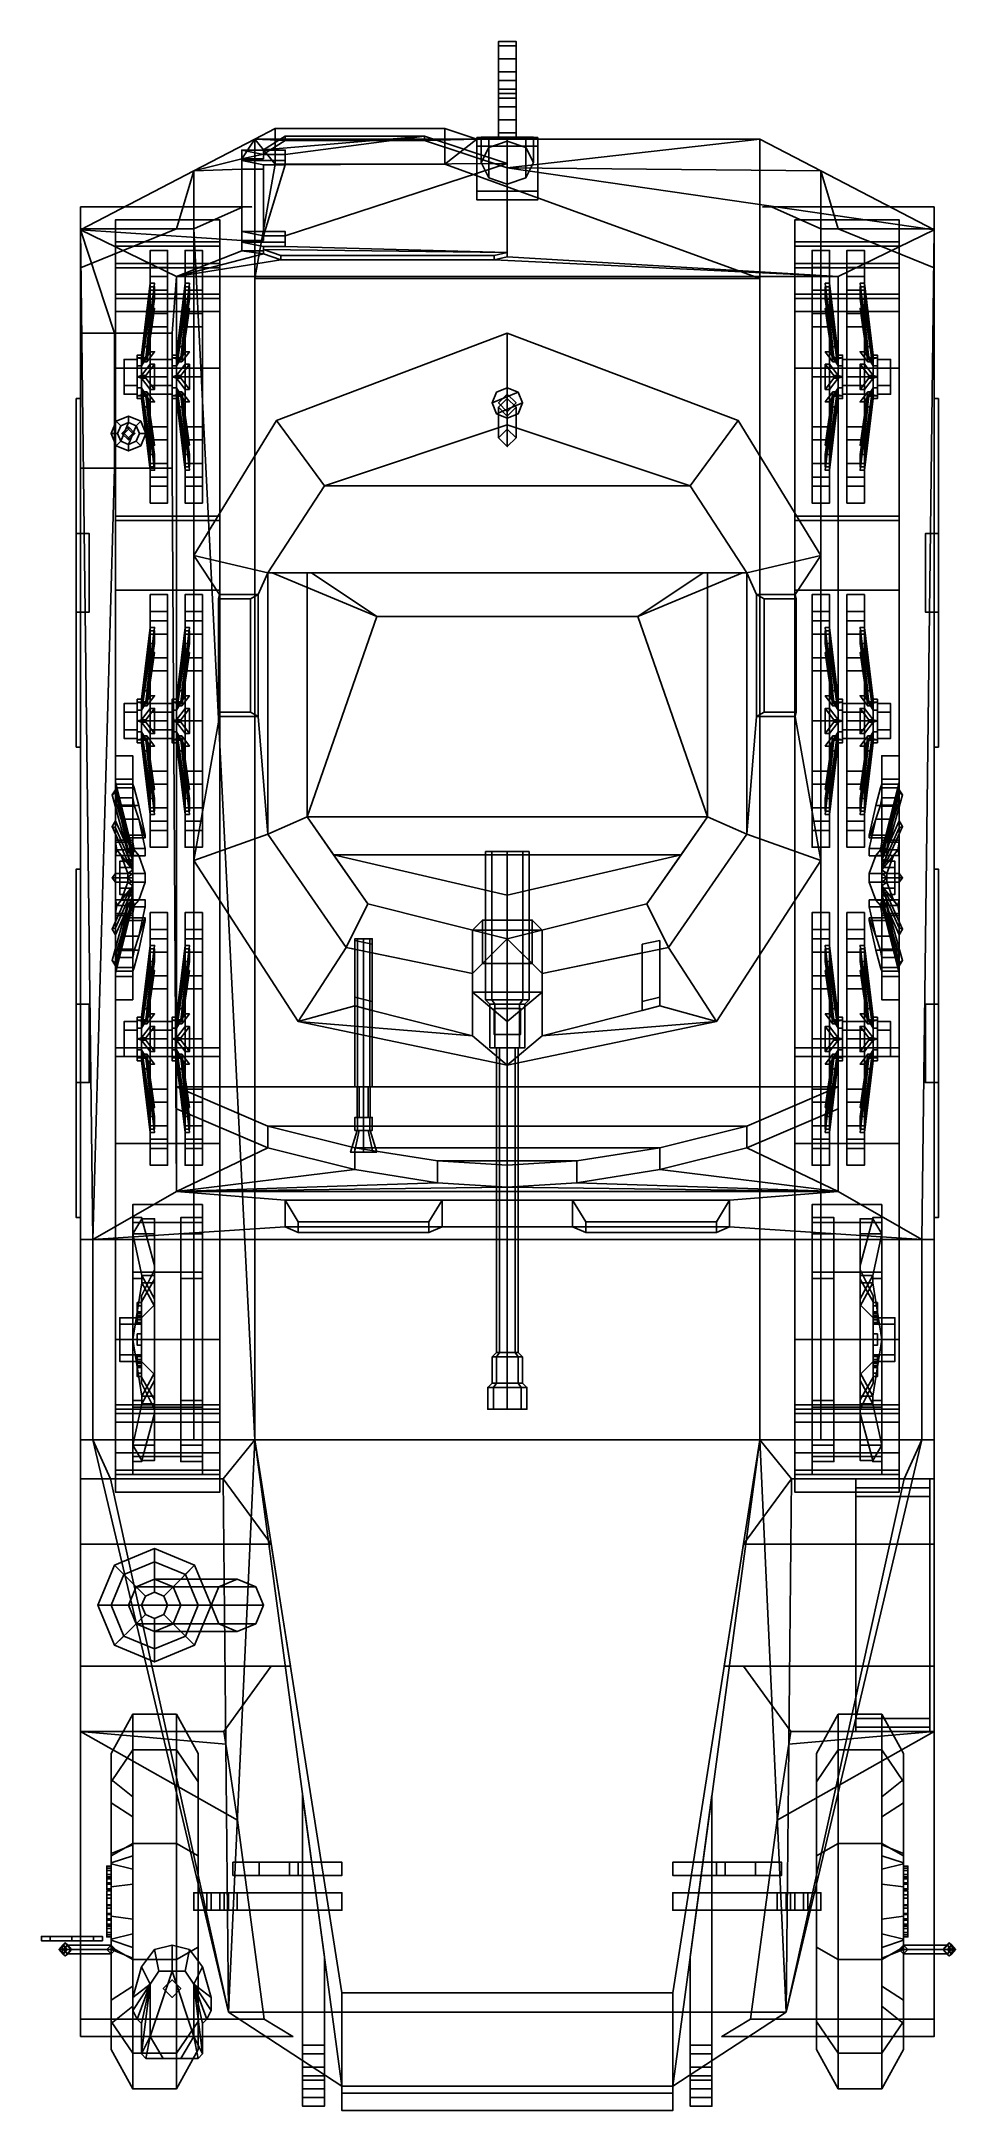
# Model space of a CAD drawing. Header units: millimetres. Extents: x -1.07 to 1.03, y -2.23 to 2.52.
import ezdxf

# ---------------------------------------------------------------- set-up
doc = ezdxf.new("R2010")
doc.units = ezdxf.units.MM
for name, color, linetype in [('can', 2, 'Continuous'), ('fenders', 6, 'Continuous'), ('gun', 1, 'Continuous'), ('sleeve', 5, 'Continuous'), ('tracks', 3, 'Continuous'), ('turret', 2, 'Continuous'), ('wheels', 2, 'Continuous')]:
    doc.layers.add(name, color=color, linetype=linetype)

msp = doc.modelspace()

# ---------------------------------------------------------------- linework, layer by layer
for points in [[(0.02, 2.48, 0.66), (0.02, 2.52, 0.63), (-0.02, 2.52, 0.63), (-0.02, 2.48, 0.66)], [(0.02, 2.52, 0.63), (0.02, 2.52, 0.6), (-0.02, 2.52, 0.6), (-0.02, 2.52, 0.63)], [(0.02, 2.52, 0.6), (0.02, 2.51, 0.58), (-0.02, 2.51, 0.58), (-0.02, 2.52, 0.6)], [(-0.02, 2.43, 0.66), (-0.02, 2.48, 0.66), (-0.02, 2.52, 0.63), (-0.02, 2.43, 0.59)], [(-0.02, 2.43, 0.59), (-0.02, 2.52, 0.63), (-0.02, 2.52, 0.6), (-0.02, 2.41, 0.55)], [(-0.02, 2.41, 0.55), (-0.02, 2.52, 0.6), (-0.02, 2.51, 0.58), (-0.02, 2.41, 0.55)], [(0.02, 2.43, 0.59), (0.02, 2.52, 0.63), (0.02, 2.48, 0.66), (0.02, 2.43, 0.66)], [(0.02, 2.41, 0.55), (0.02, 2.52, 0.6), (0.02, 2.52, 0.63), (0.02, 2.43, 0.59)], [(0.02, 2.41, 0.55), (0.02, 2.51, 0.58), (0.02, 2.52, 0.6), (0.02, 2.41, 0.55)], [(0.02, 2.51, 0.58), (0.02, 2.51, 0.51), (-0.02, 2.51, 0.51), (-0.02, 2.51, 0.58)], [(0.02, 2.51, 0.51), (0.02, 2.48, 0.49), (-0.02, 2.48, 0.49), (-0.02, 2.51, 0.51)], [(-0.02, 2.41, 0.55), (-0.02, 2.51, 0.58), (-0.02, 2.51, 0.51), (-0.02, 2.43, 0.51)], [(-0.02, 2.43, 0.51), (-0.02, 2.51, 0.51), (-0.02, 2.48, 0.49), (-0.02, 2.45, 0.49)], [(0.02, 2.43, 0.66), (0.02, 2.48, 0.66), (-0.02, 2.48, 0.66), (-0.02, 2.43, 0.66)], [(0.02, 2.48, 0.49), (0.02, 2.45, 0.49), (-0.02, 2.45, 0.49), (-0.02, 2.48, 0.49)], [(0.02, 2.43, 0.51), (0.02, 2.51, 0.51), (0.02, 2.51, 0.58), (0.02, 2.41, 0.55)], [(0.02, 2.45, 0.49), (0.02, 2.48, 0.49), (0.02, 2.51, 0.51), (0.02, 2.43, 0.51)], [(0.02, 2.45, 0.49), (0.02, 2.43, 0.51), (-0.02, 2.43, 0.51), (-0.02, 2.45, 0.49)], [(0.02, 2.43, 0.51), (0.02, 2.37, 0.51), (-0.02, 2.37, 0.51), (-0.02, 2.43, 0.51)], [(0.02, 2.43, 0.59), (0.02, 2.43, 0.66), (-0.02, 2.43, 0.66), (-0.02, 2.43, 0.59)], [(0.02, 2.41, 0.55), (0.02, 2.43, 0.59), (-0.02, 2.43, 0.59), (-0.02, 2.41, 0.55)], [(-0.02, 2.4, 0.55), (-0.02, 2.41, 0.55), (-0.02, 2.43, 0.51), (-0.02, 2.37, 0.51)], [(0.02, 2.37, 0.51), (0.02, 2.43, 0.51), (0.02, 2.41, 0.55), (0.02, 2.4, 0.55)], [(0.02, 2.4, 0.55), (0.02, 2.41, 0.55), (-0.02, 2.41, 0.55), (-0.02, 2.4, 0.55)], [(0.02, 2.39, 0.57), (0.02, 2.4, 0.55), (-0.02, 2.4, 0.55), (-0.02, 2.39, 0.57)], [(-0.02, 2.39, 0.57), (-0.02, 2.4, 0.55), (-0.02, 2.37, 0.51), (-0.02, 2.34, 0.54)], [(0.02, 2.39, 0.62), (0.02, 2.39, 0.57), (-0.02, 2.39, 0.57), (-0.02, 2.39, 0.62)], [(0.02, 2.37, 0.64), (0.02, 2.39, 0.62), (-0.02, 2.39, 0.62), (-0.02, 2.37, 0.64)], [(-0.02, 2.39, 0.62), (-0.02, 2.39, 0.57), (-0.02, 2.34, 0.54), (-0.02, 2.34, 0.57)], [(-0.02, 2.37, 0.64), (-0.02, 2.39, 0.62), (-0.02, 2.34, 0.57), (-0.02, 2.31, 0.58)], [(0.02, 2.34, 0.54), (0.02, 2.37, 0.51), (0.02, 2.4, 0.55), (0.02, 2.39, 0.57)], [(0.02, 2.34, 0.57), (0.02, 2.34, 0.54), (0.02, 2.39, 0.57), (0.02, 2.39, 0.62)], [(0.02, 2.31, 0.58), (0.02, 2.34, 0.57), (0.02, 2.39, 0.62), (0.02, 2.37, 0.64)], [(0.02, 2.37, 0.51), (0.02, 2.34, 0.54), (-0.02, 2.34, 0.54), (-0.02, 2.37, 0.51)], [(0.02, 2.3, 0.64), (0.02, 2.37, 0.64), (-0.02, 2.37, 0.64), (-0.02, 2.3, 0.64)], [(-0.02, 2.3, 0.64), (-0.02, 2.37, 0.64), (-0.02, 2.31, 0.58), (-0.02, 2.3, 0.58)], [(0.02, 2.34, 0.54), (0.02, 2.34, 0.57), (-0.02, 2.34, 0.57), (-0.02, 2.34, 0.54)], [(0.02, 2.34, 0.57), (0.02, 2.31, 0.58), (-0.02, 2.31, 0.58), (-0.02, 2.34, 0.57)], [(0.02, 2.3, 0.58), (0.02, 2.31, 0.58), (0.02, 2.37, 0.64), (0.02, 2.3, 0.64)], [(-0.72, 2.2229, 0.9), (-0.58, 2.2957, 0.69), (-0.58, -0.69, 0.69), (-0.72, 2.09, 0.9)], [(-0.61, 2.2506, 0.82), (-0.61, 2.2506, 0.82), (-0.58, 2.2957, 0.69), (-0.72, 2.2229, 0.9)], [(-0.56, 2.261, 0.79), (-0.51, 2.2922, 0.7), (-0.58, 2.2957, 0.69), (-0.61, 2.2506, 0.82)], [(-0.07, 2.2957, 0.69), (-0.1433, 2.32, 0.62), (-0.5333, 2.32, 0.62), (-0.58, 2.2957, 0.69)], [(-0.5333, 2.32, 0.62), (-0.5333, 2.2383, 0.62), (-0.58, 2.2957, 0.69)], [(-0.5333, 2.2383, 0.62), (-0.58, 1.9757, 0.3), (-0.58, 2.2957, 0.69)], [(-0.58, 1.9757, 0.3), (-0.58, -0.69, 0.3), (-0.58, -0.69, 0.69), (-0.58, 2.2957, 0.69)], [(-0.51, 2.2922, 0.7), (-0.19, 2.2922, 0.7), (-0.07, 2.2957, 0.69), (-0.58, 2.2957, 0.69)], [(-0.51, 2.2606, 0.825), (-0.19, 2.3022, 0.705), (-0.56, 2.271, 0.795), (-0.56, 2.2606, 0.825)], [(-0.19, 2.3022, 0.705), (-0.51, 2.3022, 0.705), (-0.51, 2.3022, 0.705), (-0.56, 2.271, 0.795)], [(-0.56, 2.271, 0.795), (-0.51, 2.3022, 0.705), (-0.51, 2.2922, 0.7), (-0.56, 2.261, 0.79)], [(-0.1433, 2.32, 0.62), (-0.1433, 2.2383, 0.62), (-0.5333, 2.2383, 0.62), (-0.5333, 2.32, 0.62)], [(0, 2.2398, 0.885), (-0.19, 2.3022, 0.705), (-0.51, 2.2606, 0.825), (-0.51, 2.2363, 0.895)], [(-0.51, 2.3022, 0.705), (-0.19, 2.3022, 0.705), (-0.19, 2.2922, 0.7), (-0.51, 2.2922, 0.7)], [(-0.19, 2.3022, 0.705), (0, 2.2398, 0.885), (0, 2.2298, 0.88), (-0.19, 2.2922, 0.7)], [(-0.19, 2.2922, 0.7), (0, 2.2298, 0.88), (0.58, 2.2957, 0.69), (-0.07, 2.2957, 0.69)], [(-0.07, 2.2957, 0.69), (-0.07, 2.2957, 0.69), (-0.1433, 2.2383, 0.62), (-0.1433, 2.32, 0.62)], [(0.58, 2.2957, 0.69), (0.58, 1.9757, 0.3), (-0.1433, 2.2383, 0.62), (-0.07, 2.2957, 0.69)], [(0.07, 2.2993, 0.67), (0.07, 2.1762, 0.52), (-0.07, 2.1762, 0.52), (-0.07, 2.2993, 0.67)], [(0.07, 2.2793, 0.67), (0.07, 2.2993, 0.67), (-0.07, 2.2993, 0.67), (-0.07, 2.2793, 0.67)], [(-0.07, 2.2793, 0.67), (-0.07, 2.2993, 0.67), (-0.07, 2.1762, 0.52), (-0.07, 2.1562, 0.52)], [(-0.0424, 2.3, 0.6424), (-0.06, 2.3, 0.6), (-0.06, 2.2419, 0.6), (-0.0424, 2.2767, 0.6424)], [(-0.06, 2.3, 0.6), (-0.0424, 2.3, 0.5576), (-0.0424, 2.2071, 0.5576), (-0.06, 2.2419, 0.6)], [(0.0424, 2.3, 0.6424), (0.06, 2.3, 0.6), (-0.0424, 2.3, 0.5576), (-0.06, 2.3, 0.6)], [(0, 2.3, 0.66), (0.0424, 2.3, 0.6424), (-0.06, 2.3, 0.6), (-0.0424, 2.3, 0.6424)], [(0, 2.3, 0.66), (-0.0424, 2.3, 0.6424), (-0.0424, 2.2767, 0.6424), (0, 2.2911, 0.66)], [(-0.0424, 2.3, 0.5576), (0, 2.3, 0.54), (0, 2.1926, 0.54), (-0.0424, 2.2071, 0.5576)], [(0.06, 2.3, 0.6), (0.0424, 2.3, 0.5576), (0, 2.3, 0.54), (-0.0424, 2.3, 0.5576)], [(0.02, 2.31, 0.58), (0.02, 2.3, 0.58), (-0.02, 2.3, 0.58), (-0.02, 2.31, 0.58)], [(0.0424, 2.3, 0.6424), (0, 2.3, 0.66), (0, 2.2911, 0.66), (0.0424, 2.2767, 0.6424)], [(0, 2.3, 0.54), (0.0424, 2.3, 0.5576), (0.0424, 2.2071, 0.5576), (0, 2.1926, 0.54)], [(0, 2.2298, 0.88), (0.72, 2.2229, 0.9), (0.58, 2.2957, 0.69)], [(0.06, 2.3, 0.6), (0.0424, 2.3, 0.6424), (0.0424, 2.2767, 0.6424), (0.06, 2.2419, 0.6)], [(0.0424, 2.3, 0.5576), (0.06, 2.3, 0.6), (0.06, 2.2419, 0.6), (0.0424, 2.2071, 0.5576)], [(0.07, 2.1562, 0.52), (0.07, 2.1762, 0.52), (0.07, 2.2993, 0.67), (0.07, 2.2793, 0.67)], [(0.72, -0.69, 0.9), (0.58, -0.69, 0.69), (0.58, 2.2957, 0.69), (0.72, 2.2229, 0.9)], [(0.58, 2.2957, 0.69), (0.58, -0.69, 0.69), (0.58, -0.69, 0.3), (0.58, 1.9757, 0.3)], [(-0.61, 2.2263, 0.89), (-0.61, 2.2506, 0.82), (-0.72, 2.2229, 0.9)], [(-0.51, 2.2463, 0.9), (-0.51, 2.2706, 0.83), (-0.61, 2.2706, 0.83), (-0.61, 2.2463, 0.9)], [(-0.61, 2.2706, 0.83), (-0.56, 2.2606, 0.825), (-0.56, 2.2506, 0.82), (-0.61, 2.2506, 0.82)], [(-0.61, 2.2706, 0.83), (-0.51, 2.2706, 0.83), (-0.51, 2.2606, 0.825), (-0.56, 2.2606, 0.825)], [(-0.61, 2.2463, 0.9), (-0.61, 2.2706, 0.83), (-0.61, 2.2506, 0.82), (-0.61, 2.2263, 0.89)], [(-0.56, 2.2506, 0.82), (-0.56, 2.261, 0.79), (-0.56, 2.261, 0.79), (-0.61, 2.2506, 0.82)], [(-0.51, 2.2363, 0.895), (-0.51, 2.2463, 0.9), (-0.61, 2.2463, 0.9), (-0.56, 2.2363, 0.895)], [(-0.56, 2.2363, 0.895), (-0.61, 2.2463, 0.9), (-0.61, 2.2263, 0.89), (-0.56, 2.2263, 0.89)], [(-0.1433, 2.2383, 0.62), (0.58, 1.9757, 0.3), (-0.58, 1.9757, 0.3), (-0.5333, 2.2383, 0.62)], [(-0.56, 2.2606, 0.825), (-0.56, 2.271, 0.795), (-0.56, 2.261, 0.79), (-0.56, 2.2506, 0.82)], [(-0.51, 2.0733, 1.365), (0, 2.2398, 0.885), (-0.51, 2.2363, 0.895), (-0.56, 2.0733, 1.365)], [(-0.56, 2.0733, 1.365), (-0.51, 2.2363, 0.895), (-0.56, 2.2363, 0.895), (-0.56, 2.0733, 1.365)], [(-0.56, 2.0733, 1.365), (-0.56, 2.2363, 0.895), (-0.56, 2.2263, 0.89), (-0.56, 2.0633, 1.36)], [(-0.51, 2.2706, 0.83), (-0.51, 2.2463, 0.9), (-0.51, 2.2363, 0.895), (-0.51, 2.2606, 0.825)], [(0, 2.0351, 1.475), (0, 2.2398, 0.885), (-0.51, 2.0733, 1.365), (-0.51, 2.049, 1.435)], [(0, 2.2398, 0.885), (0, 2.0351, 1.475), (0, 2.0251, 1.47), (0, 2.2298, 0.88)], [(-0.61, 2.2263, 0.89), (-0.72, 2.2229, 0.9), (-0.98, 2.0876, 1.29), (-0.61, 2.0633, 1.36)], [(-0.98, 2, 1.29), (-0.98, 2.0876, 1.29), (-0.72, 2.2229, 0.9), (-0.76, 2.09, 0.96)], [(-0.72, 2.2229, 0.9), (-0.72, 2.2229, 0.9), (-0.72, 2.09, 0.9), (-0.76, 2.09, 0.96)], [(-0.56, 2.2263, 0.89), (-0.61, 2.2263, 0.89), (-0.61, 2.0633, 1.36), (-0.56, 2.0633, 1.36)], [(0, 2.2298, 0.88), (0, 2.0251, 1.47), (0.76, 1.98, 1.6), (0.98, 2.0876, 1.29)], [(0.98, 2, 1.29), (0.76, 2.09, 0.96), (0.72, 2.2229, 0.9), (0.98, 2.0876, 1.29)], [(0.07, 2.1762, 0.52), (0.07, 2.1562, 0.52), (-0.07, 2.1562, 0.52), (-0.07, 2.1762, 0.52)], [(-0.98, 2.09, 0.9), (-0.98, -0.78, 0.9), (-0.98, -0.18, 0.99), (-0.98, 1.7, 0.99)], [(-0.76, 2.09, 0.96), (-0.72, 2.09, 0.9), (-0.98, 2.09, 0.9), (-0.98, 2.09, 0.96)], [(-0.98, 2, 1.29), (-0.76, 2.09, 0.96), (-0.98, 2.09, 0.96), (-0.98, 2, 1.29)], [(-0.98, 2, 1.29), (-0.98, 2.09, 0.96), (-0.98, 1.7, 0.99), (-0.98, 1.7, 1.26)], [(-0.98, 2.09, 0.96), (-0.98, 2.09, 0.9), (-0.98, 1.7, 0.99)], [(-0.72, 2.09, 0.9), (-0.58, -0.69, 0.69), (-0.58, -0.69, 0.69), (-0.72, -0.69, 0.9)], [(0.98, 2.09, 0.96), (0.98, 2.09, 0.9), (0.72, 2.09, 0.9), (0.76, 2.09, 0.96)], [(0.98, 2, 1.29), (0.98, 2.09, 0.96), (0.76, 2.09, 0.96), (0.98, 2, 1.29)], [(0.98, 1.7, 0.99), (0.98, -0.18, 0.99), (0.98, -0.78, 0.9), (0.98, 2.09, 0.9)], [(0.98, 2, 1.29), (0.98, 1.7, 1.26), (0.98, 1.7, 0.99), (0.98, 2.09, 0.96)], [(0.98, 2.09, 0.9), (0.98, 2.09, 0.96), (0.98, 1.7, 0.99)], [(-0.9516, -0.23, 1.33), (-0.98, 2.0876, 1.29), (-0.98, 2.0876, 1.29), (-0.98, -0.23, 1.29)], [(-0.77, 1.85, 1.5859), (-0.76, 1.98, 1.6), (-0.98, 2.0876, 1.29), (-0.9019, 1.85, 1.4)], [(-0.9019, 1.54, 1.4), (-0.9019, 1.85, 1.4), (-0.98, 2.0876, 1.29), (-0.9516, -0.23, 1.33)], [(-0.61, 2.039, 1.43), (-0.61, 2.0633, 1.36), (-0.98, 2.0876, 1.29), (-0.76, 1.98, 1.6)], [(-0.51, 2.059, 1.44), (-0.51, 2.0833, 1.37), (-0.61, 2.0833, 1.37), (-0.61, 2.059, 1.44)], [(-0.61, 2.059, 1.44), (-0.61, 2.0833, 1.37), (-0.61, 2.0633, 1.36), (-0.61, 2.039, 1.43)], [(-0.51, 2.0733, 1.365), (-0.56, 2.0733, 1.365), (-0.61, 2.0833, 1.37), (-0.51, 2.0833, 1.37)], [(-0.56, 2.0633, 1.36), (-0.61, 2.0633, 1.36), (-0.61, 2.0833, 1.37), (-0.56, 2.0733, 1.365)], [(-0.56, 2.049, 1.435), (-0.61, 2.059, 1.44), (-0.61, 2.039, 1.43), (-0.56, 2.039, 1.43)], [(-0.51, 2.059, 1.44), (-0.61, 2.059, 1.44), (-0.56, 2.049, 1.435), (-0.51, 2.049, 1.435)], [(0, 2.0351, 1.475), (-0.51, 2.049, 1.435), (-0.56, 2.049, 1.435), (-0.56, 2.042, 1.455)], [(-0.56, 2.042, 1.455), (-0.56, 2.049, 1.435), (-0.56, 2.039, 1.43), (-0.56, 2.032, 1.45)], [(-0.51, 2.049, 1.435), (-0.51, 2.0733, 1.365), (-0.51, 2.0833, 1.37), (-0.51, 2.059, 1.44)], [(0.9516, -0.23, 1.33), (0.98, 2.0876, 1.29), (0.76, 1.98, 1.6), (0.76, -0.12, 1.6)], [(0.98, -0.23, 1.29), (0.98, 2.0876, 1.29), (0.98, 2.0876, 1.29), (0.9516, -0.23, 1.33)], [(-0.98, -0.78, 1.29), (-0.98, 2, 1.29), (-0.98, 1.7, 1.26), (-0.98, -0.18, 1.26)], [(-0.76, 1.98, 1.6), (-0.56, 2.032, 1.45), (-0.61, 2.039, 1.43)], [(-0.52, 2.0182, 1.49), (-0.56, 2.032, 1.45), (-0.76, 1.98, 1.6)], [(-0.03, 2.0182, 1.49), (-0.52, 2.0182, 1.49), (-0.76, 1.98, 1.6), (0.76, 1.98, 1.6)], [(-0.56, 2.032, 1.45), (-0.56, 2.039, 1.43), (-0.61, 2.039, 1.43)], [(-0.03, 2.0282, 1.495), (0, 2.0351, 1.475), (-0.56, 2.042, 1.455), (-0.52, 2.0282, 1.495)], [(-0.52, 2.0282, 1.495), (-0.56, 2.042, 1.455), (-0.56, 2.032, 1.45), (-0.52, 2.0182, 1.49)], [(-0.03, 2.0282, 1.495), (-0.52, 2.0282, 1.495), (-0.52, 2.0182, 1.49), (-0.03, 2.0182, 1.49)], [(0, 2.0351, 1.475), (-0.03, 2.0282, 1.495), (-0.03, 2.0182, 1.49), (0, 2.0251, 1.47)], [(0, 2.0251, 1.47), (-0.03, 2.0182, 1.49), (0.76, 1.98, 1.6)], [(0.98, 2, 1.29), (0.98, -0.78, 1.29), (0.98, -0.18, 1.26), (0.98, 1.7, 1.26)], [(-0.76, -0.12, 1.6), (-0.76, 1.98, 1.6), (-0.77, 1.85, 1.5859), (-0.77, 1.54, 1.5859)], [(0.76, 0.12, 1.6), (0.76, 1.98, 1.6), (-0.76, 1.98, 1.6), (-0.76, 0.12, 1.6)], [(0.58, 1.9757, 0.3), (0.58, -0.69, 0.3), (-0.58, -0.69, 0.3), (-0.58, 1.9757, 0.3)], [(-0.77, 1.54, 1.62), (-0.77, 1.85, 1.62), (-0.98, 1.85, 1.62), (-0.98, 1.54, 1.62)], [(-0.98, 1.54, 1.62), (-0.98, 1.85, 1.62), (-0.98, 1.85, 1.4), (-0.98, 1.54, 1.4)], [(-0.77, 1.85, 1.62), (-0.77, 1.85, 1.5859), (-0.9019, 1.85, 1.4), (-0.98, 1.85, 1.62)], [(-0.98, 1.85, 1.62), (-0.9019, 1.85, 1.4), (-0.98, 1.85, 1.4), (-0.98, 1.85, 1.62)], [(-0.98, 1.54, 1.4), (-0.98, 1.85, 1.4), (-0.9019, 1.85, 1.4), (-0.9019, 1.54, 1.4)], [(-0.77, 1.54, 1.5859), (-0.77, 1.85, 1.5859), (-0.77, 1.85, 1.62), (-0.77, 1.54, 1.62)], [(-0.98, 1.7, 1.26), (-0.98, 1.7, 0.99), (-0.99, 1.7, 0.99), (-0.99, 1.7, 1.26)], [(-0.98, 0.9, 1.26), (-0.98, 1.7, 1.26), (-0.99, 1.7, 1.26), (-0.99, 0.9, 1.26)], [(-0.98, 1.7, 0.99), (-0.98, 0.9, 0.99), (-0.99, 0.9, 0.99), (-0.99, 1.7, 0.99)], [(-0.99, 1.7, 1.26), (-0.99, 1.7, 0.99), (-0.99, 1.39, 1.11), (-0.99, 1.39, 1.24)], [(-0.99, 0.9, 1.26), (-0.99, 1.7, 1.26), (-0.99, 1.39, 1.24), (-0.99, 1.21, 1.24)], [(-0.99, 1.7, 0.99), (-0.99, 0.9, 0.99), (-0.99, 1.21, 1.11), (-0.99, 1.39, 1.11)], [(0.98, 1.7, 0.99), (0.98, 1.7, 1.26), (0.99, 1.7, 1.26), (0.99, 1.7, 0.99)], [(0.98, 0.9, 0.99), (0.98, 1.7, 0.99), (0.99, 1.7, 0.99), (0.99, 0.9, 0.99)], [(0.98, 1.7, 1.26), (0.98, 0.9, 1.26), (0.99, 0.9, 1.26), (0.99, 1.7, 1.26)], [(0.99, 0.9, 0.99), (0.99, 1.7, 0.99), (0.99, 1.39, 1.11), (0.99, 1.21, 1.11)], [(0.99, 1.7, 0.99), (0.99, 1.7, 1.26), (0.99, 1.39, 1.24), (0.99, 1.39, 1.11)], [(0.99, 1.7, 1.26), (0.99, 0.9, 1.26), (0.99, 1.21, 1.24), (0.99, 1.39, 1.24)], [(-0.8983, 1.6483, 1.62), (-0.91, 1.62, 1.62), (-0.895, 1.62, 1.67), (-0.8877, 1.6377, 1.67)], [(-0.91, 1.62, 1.62), (-0.8983, 1.5917, 1.62), (-0.8877, 1.6023, 1.67), (-0.895, 1.62, 1.67)], [(-0.87, 1.66, 1.62), (-0.8983, 1.6483, 1.62), (-0.8877, 1.6377, 1.67), (-0.87, 1.645, 1.67)], [(-0.8877, 1.6377, 1.67), (-0.895, 1.62, 1.67), (-0.8877, 1.6023, 1.67), (-0.87, 1.645, 1.67)], [(-0.87, 1.645, 1.67), (-0.8877, 1.6023, 1.67), (-0.87, 1.595, 1.67), (-0.8523, 1.6377, 1.67)], [(-0.87, 1.635, 1.67), (-0.885, 1.62, 1.67), (-0.88, 1.62, 2.17), (-0.87, 1.63, 2.17)], [(-0.885, 1.62, 1.67), (-0.87, 1.605, 1.67), (-0.87, 1.61, 2.17), (-0.88, 1.62, 2.17)], [(-0.87, 1.63, 2.17), (-0.88, 1.62, 2.17), (-0.87, 1.61, 2.17), (-0.86, 1.62, 2.17)], [(-0.8417, 1.6483, 1.62), (-0.87, 1.66, 1.62), (-0.87, 1.645, 1.67), (-0.8523, 1.6377, 1.67)], [(-0.8523, 1.6377, 1.67), (-0.87, 1.595, 1.67), (-0.8523, 1.6023, 1.67), (-0.845, 1.62, 1.67)], [(-0.855, 1.62, 1.67), (-0.87, 1.635, 1.67), (-0.87, 1.63, 2.17), (-0.86, 1.62, 2.17)], [(-0.87, 1.605, 1.67), (-0.855, 1.62, 1.67), (-0.86, 1.62, 2.17), (-0.87, 1.61, 2.17)], [(-0.83, 1.62, 1.62), (-0.8417, 1.6483, 1.62), (-0.8523, 1.6377, 1.67), (-0.845, 1.62, 1.67)], [(-0.8417, 1.5917, 1.62), (-0.83, 1.62, 1.62), (-0.845, 1.62, 1.67), (-0.8523, 1.6023, 1.67)], [(-0.8983, 1.5917, 1.62), (-0.87, 1.58, 1.62), (-0.87, 1.595, 1.67), (-0.8877, 1.6023, 1.67)], [(-0.87, 1.58, 1.62), (-0.8417, 1.5917, 1.62), (-0.8523, 1.6023, 1.67), (-0.87, 1.595, 1.67)], [(-0.77, 1.54, 1.5859), (-0.77, 1.54, 1.62), (-0.98, 1.54, 1.62), (-0.9019, 1.54, 1.4)], [(-0.9019, 1.54, 1.4), (-0.98, 1.54, 1.62), (-0.98, 1.54, 1.62), (-0.98, 1.54, 1.4)], [(-0.76, -0.12, 1.6), (-0.77, 1.54, 1.5859), (-0.9019, 1.54, 1.4), (-0.9516, -0.23, 1.33)], [(-0.96, 1.21, 1.11), (-0.96, 1.39, 1.11), (-0.99, 1.39, 1.11), (-0.99, 1.21, 1.11)], [(-0.96, 1.39, 1.24), (-0.96, 1.21, 1.24), (-0.99, 1.21, 1.24), (-0.99, 1.39, 1.24)], [(-0.96, 1.39, 1.11), (-0.96, 1.39, 1.24), (-0.99, 1.39, 1.24), (-0.99, 1.39, 1.11)], [(-0.96, 1.21, 1.24), (-0.96, 1.39, 1.24), (-0.96, 1.39, 1.11), (-0.96, 1.21, 1.11)], [(0.96, 1.21, 1.24), (0.96, 1.39, 1.24), (0.99, 1.39, 1.24), (0.99, 1.21, 1.24)], [(0.96, 1.39, 1.24), (0.96, 1.39, 1.11), (0.99, 1.39, 1.11), (0.99, 1.39, 1.24)], [(0.96, 1.39, 1.11), (0.96, 1.21, 1.11), (0.99, 1.21, 1.11), (0.99, 1.39, 1.11)], [(0.96, 1.39, 1.24), (0.96, 1.21, 1.24), (0.96, 1.21, 1.11), (0.96, 1.39, 1.11)], [(-0.99, 0.9, 0.99), (-0.99, 0.9, 1.26), (-0.99, 1.21, 1.24), (-0.99, 1.21, 1.11)], [(-0.96, 1.21, 1.24), (-0.96, 1.21, 1.11), (-0.99, 1.21, 1.11), (-0.99, 1.21, 1.24)], [(0.96, 1.21, 1.11), (0.96, 1.21, 1.24), (0.99, 1.21, 1.24), (0.99, 1.21, 1.11)], [(0.99, 0.9, 1.26), (0.99, 0.9, 0.99), (0.99, 1.21, 1.11), (0.99, 1.21, 1.24)], [(-0.98, 0.9, 0.99), (-0.98, 0.9, 1.26), (-0.99, 0.9, 1.26), (-0.99, 0.9, 0.99)], [(-0.98, 0.9, 1.26), (-0.98, 0.9, 0.99), (-0.98, 0.62, 0.99), (-0.98, 0.62, 1.26)], [(0.98, 0.9, 1.26), (0.98, 0.9, 0.99), (0.99, 0.9, 0.99), (0.99, 0.9, 1.26)], [(0.98, 0.62, 1.26), (0.98, 0.62, 0.99), (0.98, 0.9, 0.99), (0.98, 0.9, 1.26)], [(-0.99, 0.62, 0.99), (-0.99, -0.18, 0.99), (-0.99, 0.13, 1.11), (-0.99, 0.31, 1.11)], [(-0.99, 0.62, 1.26), (-0.99, 0.62, 0.99), (-0.99, 0.31, 1.11), (-0.99, 0.31, 1.24)], [(-0.98, 0.62, 1.26), (-0.98, 0.62, 0.99), (-0.99, 0.62, 0.99), (-0.99, 0.62, 1.26)], [(-0.98, 0.62, 0.99), (-0.98, -0.18, 0.99), (-0.99, -0.18, 0.99), (-0.99, 0.62, 0.99)], [(-0.99, -0.18, 1.26), (-0.99, 0.62, 1.26), (-0.99, 0.31, 1.24), (-0.99, 0.13, 1.24)], [(-0.98, -0.18, 1.26), (-0.98, 0.62, 1.26), (-0.99, 0.62, 1.26), (-0.99, -0.18, 1.26)], [(0.98, 0.62, 0.99), (0.98, 0.62, 1.26), (0.99, 0.62, 1.26), (0.99, 0.62, 0.99)], [(0.98, -0.18, 0.99), (0.98, 0.62, 0.99), (0.99, 0.62, 0.99), (0.99, -0.18, 0.99)], [(0.98, 0.62, 1.26), (0.98, -0.18, 1.26), (0.99, -0.18, 1.26), (0.99, 0.62, 1.26)], [(0.99, 0.62, 0.99), (0.99, 0.62, 1.26), (0.99, 0.31, 1.24), (0.99, 0.31, 1.11)], [(0.99, -0.18, 0.99), (0.99, 0.62, 0.99), (0.99, 0.31, 1.11), (0.99, 0.13, 1.11)], [(0.99, 0.62, 1.26), (0.99, -0.18, 1.26), (0.99, 0.13, 1.24), (0.99, 0.31, 1.24)], [(-0.96, 0.31, 1.11), (-0.96, 0.31, 1.24), (-0.99, 0.31, 1.24), (-0.99, 0.31, 1.11)], [(-0.96, 0.31, 1.24), (-0.96, 0.13, 1.24), (-0.99, 0.13, 1.24), (-0.99, 0.31, 1.24)], [(-0.96, 0.13, 1.11), (-0.96, 0.31, 1.11), (-0.99, 0.31, 1.11), (-0.99, 0.13, 1.11)], [(-0.96, 0.13, 1.24), (-0.96, 0.31, 1.24), (-0.96, 0.31, 1.11), (-0.96, 0.13, 1.11)], [(0.96, 0.31, 1.24), (0.96, 0.13, 1.24), (0.96, 0.13, 1.11), (0.96, 0.31, 1.11)], [(0.96, 0.31, 1.11), (0.96, 0.13, 1.11), (0.99, 0.13, 1.11), (0.99, 0.31, 1.11)], [(0.96, 0.31, 1.24), (0.96, 0.31, 1.11), (0.99, 0.31, 1.11), (0.99, 0.31, 1.24)], [(0.96, 0.13, 1.24), (0.96, 0.31, 1.24), (0.99, 0.31, 1.24), (0.99, 0.13, 1.24)], [(-0.99, -0.18, 0.99), (-0.99, -0.18, 1.26), (-0.99, 0.13, 1.24), (-0.99, 0.13, 1.11)], [(-0.96, 0.13, 1.24), (-0.96, 0.13, 1.11), (-0.99, 0.13, 1.11), (-0.99, 0.13, 1.24)], [(-0.55, -0.02, 1.65), (-0.55, 0.03, 1.65), (-0.76, 0.12, 1.65), (-0.76, 0.07, 1.65)], [(-0.55, 0.03, 1.65), (-0.55, 0.03, 1.6), (-0.76, 0.12, 1.6), (-0.76, 0.12, 1.65)], [(-0.76, 0.12, 1.65), (-0.76, 0.12, 1.6), (-0.76, 0.07, 1.6), (-0.76, 0.07, 1.65)], [(-0.55, 0.03, 1.6), (0.55, 0.03, 1.6), (0.76, 0.12, 1.6), (-0.76, 0.12, 1.6)], [(0.55, 0.03, 1.6), (0.55, 0.03, 1.65), (0.76, 0.12, 1.65), (0.76, 0.12, 1.6)], [(0.76, 0.12, 1.65), (0.55, 0.03, 1.65), (0.55, -0.02, 1.65), (0.76, 0.07, 1.65)], [(0.76, 0.12, 1.6), (0.76, 0.12, 1.65), (0.76, 0.07, 1.65), (0.76, 0.07, 1.6)], [(0.96, 0.13, 1.11), (0.96, 0.13, 1.24), (0.99, 0.13, 1.24), (0.99, 0.13, 1.11)], [(0.99, -0.18, 1.26), (0.99, -0.18, 0.99), (0.99, 0.13, 1.11), (0.99, 0.13, 1.24)], [(-0.76, 0.07, 1.65), (-0.76, 0.07, 1.6), (-0.55, -0.02, 1.6), (-0.55, -0.02, 1.65)], [(-0.76, 0.07, 1.6), (-0.76, -0.12, 1.6), (-0.76, -0.12, 1.6), (-0.55, -0.02, 1.6)], [(0.76, 0.07, 1.6), (0.76, 0.07, 1.65), (0.55, -0.02, 1.65), (0.55, -0.02, 1.6)], [(0.76, -0.12, 1.6), (0.76, 0.07, 1.6), (0.55, -0.02, 1.6), (0.76, -0.12, 1.6)], [(-0.35, -0.07, 1.65), (-0.35, -0.02, 1.65), (-0.55, 0.03, 1.65), (-0.55, -0.02, 1.65)], [(-0.35, -0.02, 1.65), (-0.35, -0.02, 1.6), (-0.55, 0.03, 1.6), (-0.55, 0.03, 1.65)], [(-0.35, -0.02, 1.6), (0.35, -0.02, 1.6), (0.55, 0.03, 1.6), (-0.55, 0.03, 1.6)], [(0.35, -0.02, 1.6), (0.35, -0.02, 1.65), (0.55, 0.03, 1.65), (0.55, 0.03, 1.6)], [(0.55, 0.03, 1.65), (0.35, -0.02, 1.65), (0.35, -0.07, 1.65), (0.55, -0.02, 1.65)], [(-0.55, -0.02, 1.6), (-0.76, -0.12, 1.6), (-0.76, -0.12, 1.6), (-0.35, -0.07, 1.6)], [(-0.55, -0.02, 1.65), (-0.55, -0.02, 1.6), (-0.35, -0.07, 1.6), (-0.35, -0.07, 1.65)], [(-0.16, -0.1, 1.65), (-0.16, -0.05, 1.65), (-0.35, -0.02, 1.65), (-0.35, -0.07, 1.65)], [(-0.16, -0.05, 1.65), (-0.16, -0.05, 1.6), (-0.35, -0.02, 1.6), (-0.35, -0.02, 1.65)], [(0.35, -0.02, 1.6), (-0.35, -0.02, 1.6), (-0.16, -0.05, 1.6), (0.16, -0.05, 1.6)], [(0.35, -0.07, 1.65), (0.35, -0.02, 1.65), (0.16, -0.05, 1.65), (0.16, -0.1, 1.65)], [(0.35, -0.02, 1.65), (0.35, -0.02, 1.6), (0.16, -0.05, 1.6), (0.16, -0.05, 1.65)], [(0.55, -0.02, 1.6), (0.55, -0.02, 1.65), (0.35, -0.07, 1.65), (0.35, -0.07, 1.6)], [(0.76, -0.12, 1.6), (0.55, -0.02, 1.6), (0.35, -0.07, 1.6), (0.76, -0.12, 1.6)], [(-0.35, -0.07, 1.6), (-0.76, -0.12, 1.6), (-0.76, -0.12, 1.6), (-0.16, -0.1, 1.6)], [(-0.35, -0.07, 1.65), (-0.35, -0.07, 1.6), (-0.16, -0.1, 1.6), (-0.16, -0.1, 1.65)], [(0, -0.11, 1.65), (0, -0.06, 1.65), (-0.16, -0.05, 1.65), (-0.16, -0.1, 1.65)], [(0, -0.06, 1.65), (0, -0.06, 1.6), (-0.16, -0.05, 1.6), (-0.16, -0.05, 1.65)], [(0.16, -0.1, 1.65), (0.16, -0.05, 1.65), (0, -0.06, 1.65), (0, -0.11, 1.65)], [(0.16, -0.05, 1.65), (0.16, -0.05, 1.6), (0, -0.06, 1.6), (0, -0.06, 1.65)], [(0.35, -0.07, 1.6), (0.35, -0.07, 1.65), (0.16, -0.1, 1.65), (0.16, -0.1, 1.6)], [(0.76, -0.12, 1.6), (0.35, -0.07, 1.6), (0.16, -0.1, 1.6), (0.76, -0.12, 1.6)], [(-0.51, -0.2015, 1.4), (-0.51, -0.1404, 1.55), (-0.76, -0.12, 1.6), (-0.9516, -0.23, 1.33)], [(-0.16, -0.1, 1.6), (-0.76, -0.12, 1.6), (-0.76, -0.12, 1.6), (0, -0.11, 1.6)], [(0.76, -0.12, 1.6), (0, -0.11, 1.6), (-0.76, -0.12, 1.6), (0.76, -0.12, 1.6)], [(0.51, -0.1404, 1.55), (0.76, -0.12, 1.6), (-0.76, -0.12, 1.6), (-0.51, -0.1404, 1.55)], [(-0.18, -0.19, 1.54), (-0.15, -0.1404, 1.55), (-0.51, -0.1404, 1.55), (-0.48, -0.19, 1.54)], [(-0.48, -0.2144, 1.48), (-0.48, -0.19, 1.54), (-0.51, -0.1404, 1.55), (-0.51, -0.2015, 1.4)], [(-0.15, -0.2015, 1.4), (-0.15, -0.1404, 1.55), (-0.18, -0.19, 1.54), (-0.18, -0.2144, 1.48)], [(-0.16, -0.1, 1.65), (-0.16, -0.1, 1.6), (0, -0.11, 1.6), (0, -0.11, 1.65)], [(0.15, -0.2015, 1.4), (0.15, -0.1404, 1.55), (-0.15, -0.1404, 1.55), (-0.15, -0.2015, 1.4)], [(0.16, -0.1, 1.6), (0.16, -0.1, 1.65), (0, -0.11, 1.65), (0, -0.11, 1.6)], [(0.76, -0.12, 1.6), (0.16, -0.1, 1.6), (0, -0.11, 1.6), (0.76, -0.12, 1.6)], [(0.48, -0.19, 1.54), (0.51, -0.1404, 1.55), (0.15, -0.1404, 1.55), (0.18, -0.19, 1.54)], [(0.18, -0.2144, 1.48), (0.18, -0.19, 1.54), (0.15, -0.1404, 1.55), (0.15, -0.2015, 1.4)], [(0.51, -0.2015, 1.4), (0.51, -0.1404, 1.55), (0.48, -0.19, 1.54), (0.48, -0.2144, 1.48)], [(0.9516, -0.23, 1.33), (0.76, -0.12, 1.6), (0.51, -0.1404, 1.55), (0.51, -0.2015, 1.4)], [(-0.98, -0.18, 0.99), (-0.98, -0.18, 1.26), (-0.99, -0.18, 1.26), (-0.99, -0.18, 0.99)], [(-0.98, -0.78, 0.9), (-0.98, -0.78, 1.29), (-0.98, -0.18, 1.26), (-0.98, -0.18, 0.99)], [(0.98, -0.18, 1.26), (0.98, -0.18, 0.99), (0.99, -0.18, 0.99), (0.99, -0.18, 1.26)], [(0.98, -0.78, 1.29), (0.98, -0.78, 0.9), (0.98, -0.18, 0.99), (0.98, -0.18, 1.26)], [(-0.98, -0.23, 1.29), (-0.9516, -0.23, 1.29), (-0.9516, -0.23, 1.33), (-0.98, -0.23, 1.29)], [(-0.98, -0.23, 1.29), (-0.98, -0.69, 1.29), (-0.9516, -0.69, 1.29), (-0.9516, -0.23, 1.29)], [(-0.51, -0.2015, 1.4), (-0.9516, -0.23, 1.33), (0.9516, -0.23, 1.33), (0.51, -0.2015, 1.4)], [(-0.9516, -0.23, 1.33), (-0.9516, -0.69, 1.33), (0.9516, -0.69, 1.33), (0.9516, -0.23, 1.33)], [(-0.9516, -0.23, 1.29), (-0.9516, -0.69, 1.29), (-0.9516, -0.69, 1.33), (-0.9516, -0.23, 1.33)], [(-0.15, -0.2015, 1.4), (-0.18, -0.2144, 1.48), (-0.48, -0.2144, 1.48), (-0.51, -0.2015, 1.4)], [(-0.18, -0.2144, 1.48), (-0.18, -0.19, 1.54), (-0.48, -0.19, 1.54), (-0.48, -0.2144, 1.48)], [(0.51, -0.2015, 1.4), (0.48, -0.2144, 1.48), (0.18, -0.2144, 1.48), (0.15, -0.2015, 1.4)], [(0.48, -0.2144, 1.48), (0.48, -0.19, 1.54), (0.18, -0.19, 1.54), (0.18, -0.2144, 1.48)], [(0.9516, -0.23, 1.29), (0.9516, -0.69, 1.29), (0.98, -0.69, 1.29), (0.98, -0.23, 1.29)], [(0.9516, -0.23, 1.33), (0.9516, -0.69, 1.33), (0.9516, -0.69, 1.29), (0.9516, -0.23, 1.29)], [(0.9516, -0.23, 1.33), (0.9516, -0.23, 1.29), (0.98, -0.23, 1.29), (0.9516, -0.23, 1.33)], [(-0.98, -0.69, 1.29), (-0.98, -0.78, 1.29), (-0.9114, -0.78, 1.29), (-0.9516, -0.69, 1.29)], [(0.64, -2.0037, 1.1612), (0.9516, -0.69, 1.33), (-0.9516, -0.69, 1.33), (-0.64, -2.0037, 1.1612)], [(-0.9516, -0.69, 1.29), (-0.9114, -0.78, 1.29), (-0.9114, -0.78, 1.29), (-0.9516, -0.69, 1.33)], [(-0.9114, -0.78, 1.29), (-0.64, -2.0037, 1.1612), (-0.64, -2.0037, 1.1612), (-0.9516, -0.69, 1.33)], [(-0.64, -2.0037, 1.1612), (-0.6526, -0.78, 0.9), (-0.58, -0.69, 0.77), (-0.64, -2.0037, 1.1612)], [(-0.38, -2.1736, 0.77), (-0.64, -2.0037, 1.1612), (-0.58, -0.69, 0.77), (-0.38, -2.1736, 0.77)], [(0.58, -0.69, 0.3), (0.38, -1.96, 0.36), (-0.38, -1.96, 0.36), (-0.58, -0.69, 0.3)], [(-0.38, -2.1736, 0.77), (-0.58, -0.69, 0.77), (-0.58, -0.69, 0.3), (-0.38, -1.96, 0.36)], [(0.58, -0.69, 0.77), (0.38, -2.1736, 0.77), (0.38, -1.96, 0.36), (0.58, -0.69, 0.3)], [(0.38, -2.1736, 0.77), (0.58, -0.69, 0.77), (0.64, -2.0037, 1.1612), (0.38, -2.1736, 0.77)], [(0.64, -2.0037, 1.1612), (0.58, -0.69, 0.77), (0.6526, -0.78, 0.9), (0.64, -2.0037, 1.1612)], [(0.9516, -0.69, 1.33), (0.9516, -0.69, 1.33), (0.64, -2.0037, 1.1612), (0.9114, -0.78, 1.29)], [(0.9516, -0.69, 1.29), (0.9114, -0.78, 1.29), (0.98, -0.78, 1.29), (0.98, -0.69, 1.29)], [(0.9516, -0.69, 1.33), (0.9516, -0.69, 1.33), (0.9114, -0.78, 1.29), (0.9516, -0.69, 1.29)], [(-0.9114, -0.78, 1.29), (-0.98, -0.78, 1.29), (-0.98, -0.78, 0.9), (-0.6526, -0.78, 0.9)], [(-0.64, -2.0037, 1.1612), (-0.9114, -0.78, 1.29), (-0.6526, -0.78, 0.9), (-0.64, -2.0037, 1.1612)], [(0.64, -2.0037, 1.1612), (0.6526, -0.78, 0.9), (0.9114, -0.78, 1.29), (0.64, -2.0037, 1.1612)], [(0.98, -0.78, 1.29), (0.9114, -0.78, 1.29), (0.6526, -0.78, 0.9), (0.98, -0.78, 0.9)], [(-0.81, -0.94, 0.44), (-0.9019, -0.9781, 0.44), (-0.9019, -0.9781, 0.75), (-0.81, -0.94, 0.75)], [(-0.81, -0.94, 0.75), (-0.9019, -0.9781, 0.75), (-0.8524, -1.0276, 0.78), (-0.81, -1.01, 0.78)], [(-0.9019, -0.9781, 0.44), (-0.81, -0.94, 0.44), (-0.81, -0.97, 0.4), (-0.8807, -0.9993, 0.4)], [(-0.7181, -0.9781, 0.44), (-0.81, -0.94, 0.44), (-0.81, -0.94, 0.75), (-0.7181, -0.9781, 0.75)], [(-0.7181, -0.9781, 0.75), (-0.81, -0.94, 0.75), (-0.81, -1.01, 0.78), (-0.7676, -1.0276, 0.78)], [(-0.81, -0.94, 0.44), (-0.7181, -0.9781, 0.44), (-0.7393, -0.9993, 0.4), (-0.81, -0.97, 0.4)], [(-0.9019, -0.9781, 0.44), (-0.94, -1.07, 0.44), (-0.94, -1.07, 0.75), (-0.9019, -0.9781, 0.75)], [(-0.9019, -0.9781, 0.75), (-0.94, -1.07, 0.75), (-0.87, -1.07, 0.78), (-0.8524, -1.0276, 0.78)], [(-0.94, -1.07, 0.44), (-0.9019, -0.9781, 0.44), (-0.8807, -0.9993, 0.4), (-0.91, -1.07, 0.4)], [(-0.68, -1.07, 0.75), (-0.7181, -0.9781, 0.75), (-0.7676, -1.0276, 0.78), (-0.75, -1.07, 0.78)], [(-0.7181, -0.9781, 0.44), (-0.68, -1.07, 0.44), (-0.71, -1.07, 0.4), (-0.7393, -0.9993, 0.4)], [(-0.68, -1.07, 0.44), (-0.7181, -0.9781, 0.44), (-0.7181, -0.9781, 0.75), (-0.68, -1.07, 0.75)], [(-0.8524, -1.0276, 0.85), (-0.87, -1.07, 0.85), (-0.68, -1.07, 1.01), (-0.6624, -1.0276, 1.01)], [(-0.8524, -1.0276, 0.78), (-0.87, -1.07, 0.78), (-0.84, -1.07, 0.78), (-0.8312, -1.0488, 0.78)], [(-0.81, -1.01, 0.85), (-0.8524, -1.0276, 0.85), (-0.6624, -1.0276, 1.01), (-0.62, -1.01, 1.01)], [(-0.81, -1.01, 0.78), (-0.8524, -1.0276, 0.78), (-0.8312, -1.0488, 0.78), (-0.81, -1.04, 0.78)], [(-0.81, -1.04, 0.78), (-0.8312, -1.0488, 0.78), (-0.8312, -1.0488, 0.85), (-0.81, -1.04, 0.85)], [(-0.7676, -1.0276, 0.85), (-0.81, -1.01, 0.85), (-0.62, -1.01, 1.01), (-0.5776, -1.0276, 1.01)], [(-0.7676, -1.0276, 0.78), (-0.81, -1.01, 0.78), (-0.81, -1.04, 0.78), (-0.7888, -1.0488, 0.78)], [(-0.7888, -1.0488, 0.78), (-0.81, -1.04, 0.78), (-0.81, -1.04, 0.85), (-0.7888, -1.0488, 0.85)], [(-0.75, -1.07, 0.78), (-0.7676, -1.0276, 0.78), (-0.7888, -1.0488, 0.78), (-0.78, -1.07, 0.78)], [(-0.75, -1.07, 0.85), (-0.7676, -1.0276, 0.85), (-0.5776, -1.0276, 1.01), (-0.56, -1.07, 1.01)], [(-0.94, -1.07, 0.44), (-0.9019, -1.1619, 0.44), (-0.9019, -1.1619, 0.75), (-0.94, -1.07, 0.75)], [(-0.94, -1.07, 0.75), (-0.9019, -1.1619, 0.75), (-0.8524, -1.1124, 0.78), (-0.87, -1.07, 0.78)], [(-0.9019, -1.1619, 0.44), (-0.94, -1.07, 0.44), (-0.91, -1.07, 0.4), (-0.8807, -1.1407, 0.4)], [(-0.87, -1.07, 0.85), (-0.8524, -1.1124, 0.85), (-0.6624, -1.1124, 1.01), (-0.68, -1.07, 1.01)], [(-0.87, -1.07, 0.78), (-0.8524, -1.1124, 0.78), (-0.8312, -1.0912, 0.78), (-0.84, -1.07, 0.78)], [(-0.8524, -1.1124, 0.78), (-0.81, -1.13, 0.78), (-0.81, -1.1, 0.78), (-0.8312, -1.0912, 0.78)], [(-0.8312, -1.0488, 0.78), (-0.84, -1.07, 0.78), (-0.84, -1.07, 0.85), (-0.8312, -1.0488, 0.85)], [(-0.84, -1.07, 0.78), (-0.8312, -1.0912, 0.78), (-0.8312, -1.0912, 0.85), (-0.84, -1.07, 0.85)], [(-0.8312, -1.0912, 0.78), (-0.81, -1.1, 0.78), (-0.81, -1.1, 0.85), (-0.8312, -1.0912, 0.85)], [(-0.81, -1.1, 0.78), (-0.7888, -1.0912, 0.78), (-0.7888, -1.0912, 0.85), (-0.81, -1.1, 0.85)], [(-0.81, -1.13, 0.78), (-0.7676, -1.1124, 0.78), (-0.7888, -1.0912, 0.78), (-0.81, -1.1, 0.78)], [(-0.78, -1.07, 0.78), (-0.7888, -1.0488, 0.78), (-0.7888, -1.0488, 0.85), (-0.78, -1.07, 0.85)], [(-0.7888, -1.0912, 0.78), (-0.78, -1.07, 0.78), (-0.78, -1.07, 0.85), (-0.7888, -1.0912, 0.85)], [(-0.7676, -1.1124, 0.78), (-0.75, -1.07, 0.78), (-0.78, -1.07, 0.78), (-0.7888, -1.0912, 0.78)], [(-0.7676, -1.1124, 0.85), (-0.75, -1.07, 0.85), (-0.56, -1.07, 1.01), (-0.5776, -1.1124, 1.01)], [(-0.7181, -1.1619, 0.75), (-0.68, -1.07, 0.75), (-0.75, -1.07, 0.78), (-0.7676, -1.1124, 0.78)], [(-0.68, -1.07, 0.44), (-0.7181, -1.1619, 0.44), (-0.7393, -1.1407, 0.4), (-0.71, -1.07, 0.4)], [(-0.7181, -1.1619, 0.44), (-0.68, -1.07, 0.44), (-0.68, -1.07, 0.75), (-0.7181, -1.1619, 0.75)], [(-0.9019, -1.1619, 0.75), (-0.81, -1.2, 0.75), (-0.81, -1.13, 0.78), (-0.8524, -1.1124, 0.78)], [(-0.8524, -1.1124, 0.85), (-0.81, -1.13, 0.85), (-0.62, -1.13, 1.01), (-0.6624, -1.1124, 1.01)], [(-0.81, -1.13, 0.85), (-0.7676, -1.1124, 0.85), (-0.5776, -1.1124, 1.01), (-0.62, -1.13, 1.01)], [(-0.81, -1.2, 0.75), (-0.7181, -1.1619, 0.75), (-0.7676, -1.1124, 0.78), (-0.81, -1.13, 0.78)], [(-0.81, -1.2, 0.44), (-0.9019, -1.1619, 0.44), (-0.8807, -1.1407, 0.4), (-0.81, -1.17, 0.4)], [(-0.9019, -1.1619, 0.44), (-0.81, -1.2, 0.44), (-0.81, -1.2, 0.75), (-0.9019, -1.1619, 0.75)], [(-0.7181, -1.1619, 0.44), (-0.81, -1.2, 0.44), (-0.81, -1.17, 0.4), (-0.7393, -1.1407, 0.4)], [(-0.81, -1.2, 0.44), (-0.7181, -1.1619, 0.44), (-0.7181, -1.1619, 0.75), (-0.81, -1.2, 0.75)], [(-0.42, -1.8768, 0.65), (-0.42, -2.08, 0.65), (-0.47, -2.08, 0.65), (-0.47, -1.506, 0.65)], [(-0.42, -2.1, 0.7), (-0.42, -1.8768, 0.7), (-0.47, -1.506, 0.7), (-0.47, -2.1, 0.7)], [(-0.47, -2.1, 0.7), (-0.47, -1.506, 0.7), (-0.47, -1.506, 0.65), (-0.47, -2.08, 0.65)], [(0.47, -2.1, 0.7), (0.47, -1.506, 0.7), (0.42, -1.8768, 0.7), (0.42, -2.1, 0.7)], [(0.47, -1.506, 0.65), (0.47, -2.08, 0.65), (0.42, -2.08, 0.65), (0.42, -1.8768, 0.65)], [(0.47, -2.08, 0.65), (0.47, -1.506, 0.65), (0.47, -1.506, 0.7), (0.47, -2.1, 0.7)], [(-0.38, -1.66, 0.59), (-0.38, -1.66, 0.54), (-0.57, -1.66, 0.54), (-0.63, -1.66, 0.59)], [(-0.38, -1.69, 0.59), (-0.38, -1.66, 0.59), (-0.63, -1.66, 0.59), (-0.63, -1.69, 0.59)], [(-0.63, -1.69, 0.59), (-0.63, -1.66, 0.59), (-0.63, -1.66, 0.51), (-0.63, -1.69, 0.51)], [(-0.63, -1.69, 0.51), (-0.63, -1.66, 0.51), (-0.5, -1.66, 0.4), (-0.5, -1.69, 0.4)], [(-0.57, -1.66, 0.54), (-0.57, -1.66, 0.5), (-0.63, -1.66, 0.51), (-0.63, -1.66, 0.59)], [(-0.57, -1.66, 0.5), (-0.48, -1.66, 0.44), (-0.5, -1.66, 0.4), (-0.63, -1.66, 0.51)], [(-0.38, -1.66, 0.54), (-0.38, -1.69, 0.54), (-0.57, -1.69, 0.54), (-0.57, -1.66, 0.54)], [(-0.57, -1.66, 0.54), (-0.57, -1.69, 0.54), (-0.57, -1.69, 0.5), (-0.57, -1.66, 0.5)], [(-0.57, -1.66, 0.5), (-0.57, -1.69, 0.5), (-0.48, -1.69, 0.44), (-0.48, -1.66, 0.44)], [(-0.5, -1.69, 0.4), (-0.5, -1.66, 0.4), (-0.38, -1.66, 0.4), (-0.38, -1.69, 0.4)], [(-0.48, -1.66, 0.44), (-0.38, -1.66, 0.44), (-0.38, -1.66, 0.4), (-0.5, -1.66, 0.4)], [(-0.48, -1.66, 0.44), (-0.48, -1.69, 0.44), (-0.38, -1.69, 0.44), (-0.38, -1.66, 0.44)], [(0.38, -1.66, 0.59), (0.38, -1.69, 0.59), (0.63, -1.69, 0.59), (0.63, -1.66, 0.59)], [(0.38, -1.66, 0.54), (0.38, -1.66, 0.59), (0.63, -1.66, 0.59), (0.57, -1.66, 0.54)], [(0.38, -1.69, 0.54), (0.38, -1.66, 0.54), (0.57, -1.66, 0.54), (0.57, -1.69, 0.54)], [(0.5, -1.66, 0.4), (0.5, -1.69, 0.4), (0.38, -1.69, 0.4), (0.38, -1.66, 0.4)], [(0.48, -1.69, 0.44), (0.48, -1.66, 0.44), (0.38, -1.66, 0.44), (0.38, -1.69, 0.44)], [(0.38, -1.66, 0.44), (0.48, -1.66, 0.44), (0.5, -1.66, 0.4), (0.38, -1.66, 0.4)], [(0.57, -1.69, 0.5), (0.57, -1.66, 0.5), (0.48, -1.66, 0.44), (0.48, -1.69, 0.44)], [(0.48, -1.66, 0.44), (0.57, -1.66, 0.5), (0.63, -1.66, 0.51), (0.5, -1.66, 0.4)], [(0.63, -1.66, 0.51), (0.63, -1.69, 0.51), (0.5, -1.69, 0.4), (0.5, -1.66, 0.4)], [(0.57, -1.69, 0.54), (0.57, -1.66, 0.54), (0.57, -1.66, 0.5), (0.57, -1.69, 0.5)], [(0.57, -1.66, 0.5), (0.57, -1.66, 0.54), (0.63, -1.66, 0.59), (0.63, -1.66, 0.51)], [(0.63, -1.66, 0.59), (0.63, -1.69, 0.59), (0.63, -1.69, 0.51), (0.63, -1.66, 0.51)], [(-0.38, -1.69, 0.54), (-0.38, -1.69, 0.59), (-0.63, -1.69, 0.59), (-0.57, -1.69, 0.54)], [(-0.57, -1.69, 0.5), (-0.57, -1.69, 0.54), (-0.63, -1.69, 0.59), (-0.63, -1.69, 0.51)], [(-0.48, -1.69, 0.44), (-0.57, -1.69, 0.5), (-0.63, -1.69, 0.51), (-0.5, -1.69, 0.4)], [(-0.38, -1.69, 0.44), (-0.48, -1.69, 0.44), (-0.5, -1.69, 0.4), (-0.38, -1.69, 0.4)], [(0.38, -1.69, 0.59), (0.38, -1.69, 0.54), (0.57, -1.69, 0.54), (0.63, -1.69, 0.59)], [(0.48, -1.69, 0.44), (0.38, -1.69, 0.44), (0.38, -1.69, 0.4), (0.5, -1.69, 0.4)], [(0.57, -1.69, 0.5), (0.48, -1.69, 0.44), (0.5, -1.69, 0.4), (0.63, -1.69, 0.51)], [(0.57, -1.69, 0.54), (0.57, -1.69, 0.5), (0.63, -1.69, 0.51), (0.63, -1.69, 0.59)], [(-0.65, -1.77, 0.53), (-0.65, -1.73, 0.53), (-0.72, -1.73, 0.53), (-0.72, -1.77, 0.53)], [(-0.72, -1.77, 0.46), (-0.72, -1.73, 0.46), (-0.69, -1.73, 0.46), (-0.69, -1.77, 0.46)], [(-0.65, -1.73, 0.53), (-0.69, -1.73, 0.46), (-0.72, -1.73, 0.46), (-0.72, -1.73, 0.53)], [(-0.69, -1.77, 0.46), (-0.69, -1.73, 0.46), (-0.68, -1.73, 0.29), (-0.68, -1.77, 0.29)], [(-0.65, -1.73, 0.53), (-0.65, -1.73, 0.4), (-0.68, -1.73, 0.29), (-0.69, -1.73, 0.46)], [(-0.68, -1.77, 0.29), (-0.68, -1.73, 0.29), (-0.66, -1.73, 0.26), (-0.66, -1.77, 0.26)], [(-0.62, -1.73, 0.4), (-0.66, -1.73, 0.26), (-0.68, -1.73, 0.29), (-0.65, -1.73, 0.4)], [(-0.66, -1.77, 0.26), (-0.66, -1.73, 0.26), (-0.64, -1.73, 0.26), (-0.64, -1.77, 0.26)], [(-0.62, -1.73, 0.28), (-0.64, -1.73, 0.26), (-0.66, -1.73, 0.26), (-0.62, -1.73, 0.34)], [(-0.62, -1.73, 0.34), (-0.66, -1.73, 0.26), (-0.66, -1.73, 0.26), (-0.62, -1.73, 0.4)], [(-0.38, -1.77, 0.51), (-0.38, -1.73, 0.51), (-0.65, -1.73, 0.51), (-0.65, -1.77, 0.51)], [(-0.65, -1.77, 0.51), (-0.65, -1.73, 0.51), (-0.65, -1.73, 0.53), (-0.65, -1.77, 0.53)], [(-0.62, -1.77, 0.4), (-0.62, -1.73, 0.4), (-0.65, -1.73, 0.4), (-0.65, -1.77, 0.4)], [(-0.65, -1.77, 0.4), (-0.65, -1.73, 0.4), (-0.65, -1.73, 0.47), (-0.65, -1.77, 0.47)], [(-0.65, -1.77, 0.47), (-0.65, -1.73, 0.47), (-0.38, -1.73, 0.46), (-0.38, -1.77, 0.46)], [(-0.38, -1.73, 0.51), (-0.38, -1.73, 0.46), (-0.65, -1.73, 0.47), (-0.65, -1.73, 0.51)], [(-0.64, -1.77, 0.26), (-0.64, -1.73, 0.26), (-0.62, -1.73, 0.28), (-0.62, -1.77, 0.28)], [(-0.62, -1.77, 0.28), (-0.62, -1.73, 0.28), (-0.62, -1.73, 0.34), (-0.62, -1.77, 0.34)], [(-0.62, -1.77, 0.34), (-0.62, -1.73, 0.34), (-0.38, -1.73, 0.36), (-0.38, -1.77, 0.36)], [(-0.38, -1.77, 0.4), (-0.38, -1.73, 0.4), (-0.62, -1.73, 0.37), (-0.62, -1.77, 0.37)], [(-0.62, -1.77, 0.37), (-0.62, -1.73, 0.37), (-0.62, -1.73, 0.4), (-0.62, -1.77, 0.4)], [(-0.38, -1.73, 0.4), (-0.38, -1.73, 0.36), (-0.62, -1.73, 0.34), (-0.62, -1.73, 0.37)], [(0.38, -1.73, 0.4), (0.38, -1.77, 0.4), (0.62, -1.77, 0.37), (0.62, -1.73, 0.37)], [(0.38, -1.73, 0.36), (0.38, -1.73, 0.4), (0.62, -1.73, 0.37), (0.62, -1.73, 0.34)], [(0.62, -1.73, 0.34), (0.62, -1.77, 0.34), (0.38, -1.77, 0.36), (0.38, -1.73, 0.36)], [(0.38, -1.73, 0.51), (0.38, -1.77, 0.51), (0.65, -1.77, 0.51), (0.65, -1.73, 0.51)], [(0.65, -1.73, 0.47), (0.65, -1.77, 0.47), (0.38, -1.77, 0.46), (0.38, -1.73, 0.46)], [(0.38, -1.73, 0.46), (0.38, -1.73, 0.51), (0.65, -1.73, 0.51), (0.65, -1.73, 0.47)], [(0.62, -1.73, 0.37), (0.62, -1.77, 0.37), (0.62, -1.77, 0.4), (0.62, -1.73, 0.4)], [(0.66, -1.73, 0.26), (0.62, -1.73, 0.4), (0.65, -1.73, 0.4), (0.68, -1.73, 0.29)], [(0.66, -1.73, 0.26), (0.62, -1.73, 0.34), (0.62, -1.73, 0.4), (0.66, -1.73, 0.26)], [(0.64, -1.73, 0.26), (0.64, -1.77, 0.26), (0.62, -1.77, 0.28), (0.62, -1.73, 0.28)], [(0.62, -1.73, 0.28), (0.62, -1.77, 0.28), (0.62, -1.77, 0.34), (0.62, -1.73, 0.34)], [(0.64, -1.73, 0.26), (0.62, -1.73, 0.28), (0.62, -1.73, 0.34), (0.66, -1.73, 0.26)], [(0.62, -1.73, 0.4), (0.62, -1.77, 0.4), (0.65, -1.77, 0.4), (0.65, -1.73, 0.4)], [(0.66, -1.73, 0.26), (0.66, -1.77, 0.26), (0.64, -1.77, 0.26), (0.64, -1.73, 0.26)], [(0.65, -1.73, 0.4), (0.65, -1.73, 0.53), (0.69, -1.73, 0.46), (0.68, -1.73, 0.29)], [(0.65, -1.73, 0.51), (0.65, -1.77, 0.51), (0.65, -1.77, 0.53), (0.65, -1.73, 0.53)], [(0.65, -1.73, 0.53), (0.65, -1.77, 0.53), (0.72, -1.77, 0.53), (0.72, -1.73, 0.53)], [(0.65, -1.73, 0.4), (0.65, -1.77, 0.4), (0.65, -1.77, 0.47), (0.65, -1.73, 0.47)], [(0.69, -1.73, 0.46), (0.65, -1.73, 0.53), (0.72, -1.73, 0.53), (0.72, -1.73, 0.46)], [(0.68, -1.73, 0.29), (0.68, -1.77, 0.29), (0.66, -1.77, 0.26), (0.66, -1.73, 0.26)], [(0.69, -1.73, 0.46), (0.69, -1.77, 0.46), (0.68, -1.77, 0.29), (0.68, -1.73, 0.29)], [(0.72, -1.73, 0.46), (0.72, -1.77, 0.46), (0.69, -1.77, 0.46), (0.69, -1.73, 0.46)], [(-0.69, -1.77, 0.46), (-0.65, -1.77, 0.53), (-0.72, -1.77, 0.53), (-0.72, -1.77, 0.46)], [(-0.65, -1.77, 0.4), (-0.65, -1.77, 0.53), (-0.69, -1.77, 0.46), (-0.68, -1.77, 0.29)], [(-0.66, -1.77, 0.26), (-0.62, -1.77, 0.4), (-0.65, -1.77, 0.4), (-0.68, -1.77, 0.29)], [(-0.64, -1.77, 0.26), (-0.62, -1.77, 0.28), (-0.62, -1.77, 0.34), (-0.66, -1.77, 0.26)], [(-0.66, -1.77, 0.26), (-0.62, -1.77, 0.34), (-0.62, -1.77, 0.4), (-0.66, -1.77, 0.26)], [(-0.38, -1.77, 0.46), (-0.38, -1.77, 0.51), (-0.65, -1.77, 0.51), (-0.65, -1.77, 0.47)], [(-0.38, -1.77, 0.36), (-0.38, -1.77, 0.4), (-0.62, -1.77, 0.37), (-0.62, -1.77, 0.34)], [(0.38, -1.77, 0.4), (0.38, -1.77, 0.36), (0.62, -1.77, 0.34), (0.62, -1.77, 0.37)], [(0.38, -1.77, 0.51), (0.38, -1.77, 0.46), (0.65, -1.77, 0.47), (0.65, -1.77, 0.51)], [(0.62, -1.77, 0.4), (0.66, -1.77, 0.26), (0.68, -1.77, 0.29), (0.65, -1.77, 0.4)], [(0.62, -1.77, 0.34), (0.66, -1.77, 0.26), (0.66, -1.77, 0.26), (0.62, -1.77, 0.4)], [(0.62, -1.77, 0.28), (0.64, -1.77, 0.26), (0.66, -1.77, 0.26), (0.62, -1.77, 0.34)], [(0.65, -1.77, 0.53), (0.65, -1.77, 0.4), (0.68, -1.77, 0.29), (0.69, -1.77, 0.46)], [(0.65, -1.77, 0.53), (0.69, -1.77, 0.46), (0.72, -1.77, 0.46), (0.72, -1.77, 0.53)], [(-0.42, -2.08, 0.65), (-0.42, -1.8768, 0.65), (-0.42, -1.88, 0.7), (-0.42, -2.1, 0.7)], [(0.42, -2.1, 0.7), (0.42, -1.8768, 0.7), (0.42, -1.8768, 0.65), (0.42, -2.08, 0.65)], [(0.38, -1.96, 0.36), (0.38, -2.19, 0.47), (-0.38, -2.19, 0.47), (-0.38, -1.96, 0.36)], [(-0.38, -1.96, 0.36), (-0.38, -2.19, 0.47), (-0.38, -2.23, 0.64), (-0.38, -2.1736, 0.77)], [(0.38, -2.1736, 0.77), (0.38, -2.23, 0.64), (0.38, -2.19, 0.47), (0.38, -1.96, 0.36)], [(0.38, -2.1736, 0.77), (0.64, -2.0037, 1.1612), (-0.64, -2.0037, 1.1612), (-0.38, -2.1736, 0.77)], [(-0.42, -2.08, 0.65), (-0.42, -2.13, 0.59), (-0.47, -2.13, 0.59), (-0.47, -2.08, 0.65)], [(-0.47, -2.13, 0.65), (-0.47, -2.1, 0.7), (-0.47, -2.08, 0.65), (-0.47, -2.13, 0.59)], [(-0.42, -2.13, 0.59), (-0.42, -2.08, 0.65), (-0.42, -2.1, 0.7), (-0.42, -2.13, 0.65)], [(0.42, -2.13, 0.65), (0.42, -2.1, 0.7), (0.42, -2.08, 0.65), (0.42, -2.13, 0.59)], [(0.47, -2.08, 0.65), (0.47, -2.13, 0.59), (0.42, -2.13, 0.59), (0.42, -2.08, 0.65)], [(0.47, -2.13, 0.59), (0.47, -2.08, 0.65), (0.47, -2.1, 0.7), (0.47, -2.13, 0.65)], [(-0.42, -2.13, 0.65), (-0.42, -2.1, 0.7), (-0.47, -2.1, 0.7), (-0.47, -2.13, 0.65)], [(-0.42, -2.13, 0.59), (-0.42, -2.18, 0.59), (-0.47, -2.18, 0.59), (-0.47, -2.13, 0.59)], [(-0.42, -2.15, 0.74), (-0.42, -2.13, 0.73), (-0.47, -2.13, 0.73), (-0.47, -2.15, 0.74)], [(-0.42, -2.13, 0.73), (-0.42, -2.18, 0.69), (-0.47, -2.18, 0.69), (-0.47, -2.13, 0.73)], [(-0.42, -2.16, 0.65), (-0.42, -2.13, 0.65), (-0.47, -2.13, 0.65), (-0.47, -2.16, 0.65)], [(-0.47, -2.15, 0.74), (-0.47, -2.13, 0.73), (-0.47, -2.18, 0.69), (-0.47, -2.2, 0.71)], [(-0.47, -2.18, 0.66), (-0.47, -2.16, 0.65), (-0.47, -2.13, 0.59), (-0.47, -2.18, 0.59)], [(-0.47, -2.16, 0.65), (-0.47, -2.13, 0.65), (-0.47, -2.13, 0.59)], [(-0.42, -2.2, 0.71), (-0.42, -2.18, 0.69), (-0.42, -2.13, 0.73), (-0.42, -2.15, 0.74)], [(-0.42, -2.18, 0.59), (-0.42, -2.13, 0.59), (-0.42, -2.16, 0.65), (-0.42, -2.18, 0.66)], [(-0.42, -2.13, 0.59), (-0.42, -2.13, 0.59), (-0.42, -2.13, 0.65), (-0.42, -2.16, 0.65)], [(0.47, -2.13, 0.65), (0.47, -2.1, 0.7), (0.42, -2.1, 0.7), (0.42, -2.13, 0.65)], [(0.42, -2.16, 0.65), (0.42, -2.13, 0.65), (0.42, -2.13, 0.59)], [(0.42, -2.18, 0.66), (0.42, -2.16, 0.65), (0.42, -2.13, 0.59), (0.42, -2.18, 0.59)], [(0.42, -2.15, 0.74), (0.42, -2.13, 0.73), (0.42, -2.18, 0.69), (0.42, -2.2, 0.71)], [(0.47, -2.16, 0.65), (0.47, -2.13, 0.65), (0.42, -2.13, 0.65), (0.42, -2.16, 0.65)], [(0.47, -2.13, 0.73), (0.47, -2.18, 0.69), (0.42, -2.18, 0.69), (0.42, -2.13, 0.73)], [(0.47, -2.15, 0.74), (0.47, -2.13, 0.73), (0.42, -2.13, 0.73), (0.42, -2.15, 0.74)], [(0.47, -2.13, 0.59), (0.47, -2.18, 0.59), (0.42, -2.18, 0.59), (0.42, -2.13, 0.59)], [(0.47, -2.13, 0.59), (0.47, -2.13, 0.59), (0.47, -2.13, 0.65), (0.47, -2.16, 0.65)], [(0.47, -2.18, 0.59), (0.47, -2.13, 0.59), (0.47, -2.16, 0.65), (0.47, -2.18, 0.66)], [(0.47, -2.2, 0.71), (0.47, -2.18, 0.69), (0.47, -2.13, 0.73), (0.47, -2.15, 0.74)], [(-0.42, -2.2, 0.71), (-0.42, -2.15, 0.74), (-0.47, -2.15, 0.74), (-0.47, -2.2, 0.71)], [(-0.42, -2.18, 0.66), (-0.42, -2.16, 0.65), (-0.47, -2.16, 0.65), (-0.47, -2.18, 0.66)], [(-0.42, -2.18, 0.59), (-0.42, -2.22, 0.64), (-0.47, -2.22, 0.64), (-0.47, -2.18, 0.59)], [(-0.42, -2.18, 0.69), (-0.42, -2.18, 0.66), (-0.47, -2.18, 0.66), (-0.47, -2.18, 0.69)], [(-0.47, -2.2, 0.71), (-0.47, -2.18, 0.69), (-0.47, -2.18, 0.66), (-0.47, -2.22, 0.68)], [(-0.47, -2.22, 0.68), (-0.47, -2.18, 0.66), (-0.47, -2.18, 0.59), (-0.47, -2.22, 0.64)], [(-0.42, -2.22, 0.68), (-0.42, -2.18, 0.66), (-0.42, -2.18, 0.69), (-0.42, -2.2, 0.71)], [(-0.42, -2.22, 0.64), (-0.42, -2.18, 0.59), (-0.42, -2.18, 0.66), (-0.42, -2.22, 0.68)], [(0.38, -2.23, 0.64), (0.38, -2.1736, 0.77), (-0.38, -2.1736, 0.77), (-0.38, -2.23, 0.64)], [(0.47, -2.2, 0.71), (0.47, -2.15, 0.74), (0.42, -2.15, 0.74), (0.42, -2.2, 0.71)], [(0.47, -2.18, 0.66), (0.47, -2.16, 0.65), (0.42, -2.16, 0.65), (0.42, -2.18, 0.66)], [(0.42, -2.22, 0.68), (0.42, -2.18, 0.66), (0.42, -2.18, 0.59), (0.42, -2.22, 0.64)], [(0.42, -2.2, 0.71), (0.42, -2.18, 0.69), (0.42, -2.18, 0.66), (0.42, -2.22, 0.68)], [(0.47, -2.18, 0.69), (0.47, -2.18, 0.66), (0.42, -2.18, 0.66), (0.42, -2.18, 0.69)], [(0.47, -2.18, 0.59), (0.47, -2.22, 0.64), (0.42, -2.22, 0.64), (0.42, -2.18, 0.59)], [(0.47, -2.22, 0.64), (0.47, -2.18, 0.59), (0.47, -2.18, 0.66), (0.47, -2.22, 0.68)], [(0.47, -2.22, 0.68), (0.47, -2.18, 0.66), (0.47, -2.18, 0.69), (0.47, -2.2, 0.71)], [(-0.42, -2.22, 0.68), (-0.42, -2.2, 0.71), (-0.47, -2.2, 0.71), (-0.47, -2.22, 0.68)], [(-0.42, -2.22, 0.64), (-0.42, -2.22, 0.68), (-0.47, -2.22, 0.68), (-0.47, -2.22, 0.64)], [(0.38, -2.19, 0.47), (0.38, -2.23, 0.55), (-0.38, -2.23, 0.55), (-0.38, -2.19, 0.47)], [(-0.38, -2.23, 0.55), (-0.38, -2.23, 0.64), (-0.38, -2.19, 0.47)], [(0.38, -2.23, 0.55), (0.38, -2.23, 0.64), (-0.38, -2.23, 0.64), (-0.38, -2.23, 0.55)], [(0.38, -2.19, 0.47), (0.38, -2.19, 0.47), (0.38, -2.23, 0.64), (0.38, -2.23, 0.55)], [(0.47, -2.22, 0.68), (0.47, -2.2, 0.71), (0.42, -2.2, 0.71), (0.42, -2.22, 0.68)], [(0.47, -2.22, 0.64), (0.47, -2.22, 0.68), (0.42, -2.22, 0.68), (0.42, -2.22, 0.64)]]:
    msp.add_3dface(points)
at = {"layer": 'can'}
for points in [[(0.97, -0.8, 1.1), (0.97, -0.78, 1.08), (0.8, -0.78, 1.08), (0.8, -0.8, 1.1)], [(0.8, -1.35, 1.05), (0.8, -0.8, 1.1), (0.8, -0.78, 1.08), (0.8, -1.36, 1.03)], [(0.8, -1.36, 1.03), (0.8, -0.78, 1.08), (0.8, -0.78, 0.9), (0.8, -1.21, 0.56)], [(0.8, -1.21, 0.56), (0.8, -0.78, 0.9), (0.8, -0.93, 0.56)], [(0.97, -0.82, 1.1), (0.97, -0.8, 1.1), (0.8, -0.8, 1.1), (0.8, -0.82, 1.1)], [(0.8, -1.33, 1.06), (0.8, -0.82, 1.1), (0.8, -0.8, 1.1), (0.8, -1.35, 1.05)], [(0.97, -1.36, 1.03), (0.97, -0.78, 1.08), (0.97, -0.8, 1.1), (0.97, -1.35, 1.05)], [(0.97, -1.21, 0.56), (0.97, -0.78, 0.9), (0.97, -0.78, 1.08), (0.97, -1.36, 1.03)], [(0.97, -1.21, 0.56), (0.97, -0.93, 0.56), (0.97, -0.78, 0.9), (0.97, -1.21, 0.56)], [(0.97, -1.35, 1.05), (0.97, -0.8, 1.1), (0.97, -0.82, 1.1), (0.97, -1.33, 1.06)], [(0.97, -1.33, 1.06), (0.97, -0.82, 1.1), (0.8, -0.82, 1.1), (0.8, -1.33, 1.06)], [(0.97, -1.35, 1.05), (0.97, -1.33, 1.06), (0.8, -1.33, 1.06), (0.8, -1.35, 1.05)], [(0.97, -1.36, 1.03), (0.97, -1.35, 1.05), (0.8, -1.35, 1.05), (0.8, -1.36, 1.03)]]:
    msp.add_3dface(points, dxfattribs=at)
at = {"layer": 'fenders'}
for points in [[(-0.72, 2.09, 0.9), (-0.6067, 2.14, 0.73), (-0.98, 2.14, 0.73), (-0.98, 2.09, 0.9)], [(-0.6067, 2.14, 0.73), (-0.5867, 2.14, 0.7), (-0.98, 2.14, 0.7), (-0.98, 2.14, 0.73)], [(-0.98, 2.14, 0.73), (-0.98, 2.12, 0.7), (-0.98, 2.01, 0.87), (-0.98, 2.09, 0.9)], [(-0.98, 2.14, 0.73), (-0.98, 2.14, 0.7), (-0.98, 2.12, 0.7), (-0.98, 2.14, 0.73)], [(0.98, 2.14, 0.73), (0.98, 2.14, 0.7), (0.5867, 2.14, 0.7), (0.6067, 2.14, 0.73)], [(0.98, 2.09, 0.9), (0.98, 2.14, 0.73), (0.6067, 2.14, 0.73), (0.72, 2.09, 0.9)], [(0.98, 2.09, 0.9), (0.98, 2.01, 0.87), (0.98, 2.12, 0.7), (0.98, 2.14, 0.73)], [(0.98, 2.14, 0.73), (0.98, 2.12, 0.7), (0.98, 2.14, 0.7), (0.98, 2.14, 0.73)], [(-0.98, 2.09, 0.9), (-0.98, 2.01, 0.87), (-0.98, 2.01, 0.9), (-0.98, 2.09, 0.9)], [(0.98, 2.09, 0.9), (0.98, 2.01, 0.9), (0.98, 2.01, 0.87), (0.98, 2.09, 0.9)], [(-0.98, -0.9, 0.52), (-0.98, -0.93, 0.56), (-0.98, -0.78, 0.9), (-0.98, -0.69, 0.9)], [(0.98, -0.69, 0.9), (0.98, -0.78, 0.9), (0.98, -0.93, 0.56), (0.98, -0.9, 0.52)], [(-0.5422, -0.93, 0.56), (-0.6526, -0.78, 0.9), (-0.98, -0.78, 0.9), (-0.98, -0.93, 0.56)], [(0.98, -0.93, 0.56), (0.98, -0.78, 0.9), (0.6526, -0.78, 0.9), (0.5422, -0.93, 0.56)], [(-0.98, -1.23, 0.52), (-0.98, -1.21, 0.56), (-0.98, -0.93, 0.56), (-0.98, -0.9, 0.52)], [(0.98, -0.9, 0.52), (0.98, -0.93, 0.56), (0.98, -1.21, 0.56), (0.98, -1.23, 0.52)], [(-0.98, -1.21, 0.56), (-0.4981, -1.21, 0.56), (-0.5422, -0.93, 0.56), (-0.98, -0.93, 0.56)], [(0.98, -0.93, 0.56), (0.5422, -0.93, 0.56), (0.4981, -1.21, 0.56), (0.98, -1.21, 0.56)], [(-0.98, -1.36, 1.03), (-0.6507, -1.36, 1.03), (-0.5422, -1.21, 0.56), (-0.98, -1.21, 0.56)], [(-0.98, -1.43, 0.93), (-0.98, -1.36, 1.03), (-0.98, -1.21, 0.56), (-0.98, -1.23, 0.52)], [(0.98, -1.21, 0.56), (0.5422, -1.21, 0.56), (0.6507, -1.36, 1.03), (0.98, -1.36, 1.03)], [(0.98, -1.23, 0.52), (0.98, -1.21, 0.56), (0.98, -1.36, 1.03), (0.98, -1.43, 0.93)], [(-0.98, -2.02, 1.03), (-0.5583, -2.02, 1.03), (-0.6199, -1.563, 1.03), (-0.98, -1.36, 1.03)], [(-0.98, -2.06, 0.93), (-0.98, -2.02, 1.03), (-0.98, -1.36, 1.03), (-0.98, -1.43, 0.93)], [(-0.98, -1.36, 1.03), (-0.6199, -1.563, 1.03), (-0.6463, -1.389, 1.03), (-0.98, -1.36, 1.03)], [(-0.98, -1.36, 1.03), (-0.6463, -1.389, 1.03), (-0.6507, -1.36, 1.03), (-0.98, -1.36, 1.03)], [(0.98, -1.36, 1.03), (0.6199, -1.563, 1.03), (0.5583, -2.02, 1.03), (0.98, -2.02, 1.03)], [(0.98, -1.36, 1.03), (0.6463, -1.389, 1.03), (0.6199, -1.563, 1.03), (0.98, -1.36, 1.03)], [(0.98, -1.36, 1.03), (0.6507, -1.36, 1.03), (0.6463, -1.389, 1.03), (0.98, -1.36, 1.03)], [(0.98, -1.43, 0.93), (0.98, -1.36, 1.03), (0.98, -2.02, 1.03), (0.98, -2.06, 0.93)], [(-1.0495, -1.83, 1.3995), (-1.07, -1.83, 1.35), (-1.07, -1.84, 1.35), (-1.0495, -1.84, 1.3995)], [(-1.07, -1.83, 1.35), (-1.0495, -1.83, 1.3005), (-1.0495, -1.84, 1.3005), (-1.07, -1.84, 1.35)], [(-1.07, -1.83, 1.35), (-1.0495, -1.83, 1.3995), (-1, -1.83, 1.42), (-1.0495, -1.83, 1.3005)], [(-1.07, -1.84, 1.35), (-1.0495, -1.84, 1.3005), (-1, -1.84, 1.28), (-1.0495, -1.84, 1.3995)], [(-1, -1.83, 1.42), (-1.0495, -1.83, 1.3995), (-1.0495, -1.84, 1.3995), (-1, -1.84, 1.42)], [(-1.0495, -1.83, 1.3005), (-1, -1.83, 1.28), (-1, -1.84, 1.28), (-1.0495, -1.84, 1.3005)], [(-1.0495, -1.83, 1.3005), (-1, -1.83, 1.42), (-0.9505, -1.83, 1.3995), (-1, -1.83, 1.28)], [(-1.0495, -1.84, 1.3995), (-1, -1.84, 1.28), (-0.9505, -1.84, 1.3005), (-1, -1.84, 1.42)], [(-1.0203, -1.8494, 1.4111), (-1.015, -1.845, 1.4019), (-1.028, -1.86, 1.3944), (-1.0295, -1.86, 1.4057)], [(-1.0225, -1.86, 1.4149), (-1.0203, -1.8494, 1.4111), (-1.0295, -1.86, 1.4057), (-1.0225, -1.86, 1.4149)], [(-1.015, -1.845, 1.4019), (-1.0097, -1.8494, 1.3927), (-1.0189, -1.86, 1.3874), (-1.028, -1.86, 1.3944)], [(-1.0225, -1.86, 1.4149), (-1.0111, -1.86, 1.4164), (-1.0203, -1.8494, 1.4111), (-1.0225, -1.86, 1.4149)], [(-1.0111, -1.86, 1.4164), (-1.002, -1.86, 1.4094), (-1.015, -1.845, 1.4019), (-1.0203, -1.8494, 1.4111)], [(-1.0097, -1.8494, 1.3927), (-1.0096, -1.85, 1.3925), (-1.0096, -1.85, 1.3925), (-1.0189, -1.86, 1.3874)], [(-1.0189, -1.86, 1.3874), (-1.0096, -1.85, 1.3925), (-1.0096, -1.85, 1.3925), (-1.0182, -1.86, 1.3875)], [(-1.0182, -1.86, 1.3875), (-1.0096, -1.85, 1.3925), (-0.91, -1.85, 1.22), (-0.92, -1.86, 1.2173)], [(-1.002, -1.86, 1.4094), (-1.0005, -1.86, 1.398), (-1.0097, -1.8494, 1.3927), (-1.015, -1.845, 1.4019)], [(-1.0005, -1.86, 1.398), (-1.0096, -1.85, 1.3925), (-1.0096, -1.85, 1.3925), (-1.0097, -1.8494, 1.3927)], [(-1.0096, -1.85, 1.3925), (-1.0009, -1.86, 1.3975), (-0.9, -1.86, 1.2227), (-0.91, -1.85, 1.22)], [(-1.0005, -1.86, 1.398), (-1.0009, -1.86, 1.3975), (-1.0009, -1.86, 1.3975), (-1.0096, -1.85, 1.3925)], [(-0.9505, -1.83, 1.3995), (-1, -1.83, 1.42), (-1, -1.84, 1.42), (-0.9505, -1.84, 1.3995)], [(-1, -1.83, 1.28), (-0.9505, -1.83, 1.3005), (-0.9505, -1.84, 1.3005), (-1, -1.84, 1.28)], [(-1, -1.83, 1.28), (-0.9505, -1.83, 1.3995), (-0.93, -1.83, 1.35), (-0.9505, -1.83, 1.3005)], [(-1, -1.84, 1.42), (-0.9505, -1.84, 1.3005), (-0.93, -1.84, 1.35), (-0.9505, -1.84, 1.3995)], [(-0.93, -1.83, 1.35), (-0.9505, -1.83, 1.3995), (-0.9505, -1.84, 1.3995), (-0.93, -1.84, 1.35)], [(-0.9505, -1.83, 1.3005), (-0.93, -1.83, 1.35), (-0.93, -1.84, 1.35), (-0.9505, -1.84, 1.3005)], [(-0.91, -1.85, 1.03), (-0.92, -1.86, 1.03), (-0.92, -1.86, 1.2173), (-0.91, -1.85, 1.22)], [(-0.9, -1.86, 1.03), (-0.91, -1.85, 1.03), (-0.91, -1.85, 1.22), (-0.9, -1.86, 1.2227)], [(-0.77, -1.85, 1.12), (-0.81, -1.86, 1.12), (-0.81, -1.86, 1.17), (-0.77, -1.85, 1.17)], [(-0.77, -1.85, 1.17), (-0.81, -1.86, 1.17), (-0.8, -1.91, 1.2), (-0.77, -1.91, 1.2)], [(-0.73, -1.86, 1.12), (-0.77, -1.85, 1.12), (-0.77, -1.85, 1.17), (-0.73, -1.86, 1.17)], [(-0.73, -1.86, 1.17), (-0.77, -1.85, 1.17), (-0.77, -1.91, 1.2), (-0.74, -1.91, 1.2)], [(1.0009, -1.86, 1.3975), (1.0096, -1.85, 1.3925), (0.91, -1.85, 1.22), (0.9, -1.86, 1.2227)], [(0.91, -1.85, 1.03), (0.9, -1.86, 1.03), (0.9, -1.86, 1.2227), (0.91, -1.85, 1.22)], [(1.0096, -1.85, 1.3925), (1.0182, -1.86, 1.3875), (0.92, -1.86, 1.2173), (0.91, -1.85, 1.22)], [(0.92, -1.86, 1.03), (0.91, -1.85, 1.03), (0.91, -1.85, 1.22), (0.92, -1.86, 1.2173)], [(1.015, -1.845, 1.4019), (1.0097, -1.8494, 1.3927), (1.0005, -1.86, 1.398), (1.002, -1.86, 1.4094)], [(1.0097, -1.8494, 1.3927), (1.0096, -1.85, 1.3925), (1.0096, -1.85, 1.3925), (1.0005, -1.86, 1.398)], [(1.0096, -1.85, 1.3925), (1.0009, -1.86, 1.3975), (1.0009, -1.86, 1.3975), (1.0005, -1.86, 1.398)], [(1.0203, -1.8494, 1.4111), (1.015, -1.845, 1.4019), (1.002, -1.86, 1.4094), (1.0111, -1.86, 1.4164)], [(1.0189, -1.86, 1.3874), (1.0096, -1.85, 1.3925), (1.0096, -1.85, 1.3925), (1.0097, -1.8494, 1.3927)], [(1.0189, -1.86, 1.3874), (1.0182, -1.86, 1.3875), (1.0182, -1.86, 1.3875), (1.0096, -1.85, 1.3925)], [(1.028, -1.86, 1.3944), (1.0189, -1.86, 1.3874), (1.0097, -1.8494, 1.3927), (1.015, -1.845, 1.4019)], [(1.0225, -1.86, 1.4149), (1.0203, -1.8494, 1.4111), (1.0111, -1.86, 1.4164), (1.0225, -1.86, 1.4149)], [(1.0295, -1.86, 1.4057), (1.028, -1.86, 1.3944), (1.015, -1.845, 1.4019), (1.0203, -1.8494, 1.4111)], [(1.0225, -1.86, 1.4149), (1.0295, -1.86, 1.4057), (1.0203, -1.8494, 1.4111), (1.0225, -1.86, 1.4149)], [(-1.0225, -1.86, 1.4149), (-1.0295, -1.86, 1.4057), (-1.0203, -1.8706, 1.4111), (-1.0225, -1.86, 1.4149)], [(-1.0295, -1.86, 1.4057), (-1.028, -1.86, 1.3944), (-1.015, -1.875, 1.4019), (-1.0203, -1.8706, 1.4111)], [(-1.028, -1.86, 1.3944), (-1.0189, -1.86, 1.3874), (-1.0097, -1.8706, 1.3927), (-1.015, -1.875, 1.4019)], [(-1.0225, -1.86, 1.4149), (-1.0203, -1.8706, 1.4111), (-1.0111, -1.86, 1.4164), (-1.0225, -1.86, 1.4149)], [(-1.0203, -1.8706, 1.4111), (-1.015, -1.875, 1.4019), (-1.002, -1.86, 1.4094), (-1.0111, -1.86, 1.4164)], [(-1.0189, -1.86, 1.3874), (-1.0096, -1.87, 1.3925), (-1.0096, -1.87, 1.3925), (-1.0097, -1.8706, 1.3927)], [(-1.0189, -1.86, 1.3874), (-1.0182, -1.86, 1.3875), (-1.0182, -1.86, 1.3875), (-1.0096, -1.87, 1.3925)], [(-1.0096, -1.87, 1.3925), (-1.0182, -1.86, 1.3875), (-0.92, -1.86, 1.2173), (-0.91, -1.87, 1.22)], [(-1.015, -1.875, 1.4019), (-1.0097, -1.8706, 1.3927), (-1.0005, -1.86, 1.398), (-1.002, -1.86, 1.4094)], [(-1.0097, -1.8706, 1.3927), (-1.0096, -1.87, 1.3925), (-1.0096, -1.87, 1.3925), (-1.0005, -1.86, 1.398)], [(-1.0009, -1.86, 1.3975), (-1.0096, -1.87, 1.3925), (-0.91, -1.87, 1.22), (-0.9, -1.86, 1.2227)], [(-1.0096, -1.87, 1.3925), (-1.0009, -1.86, 1.3975), (-1.0009, -1.86, 1.3975), (-1.0005, -1.86, 1.398)], [(-0.92, -1.86, 1.03), (-0.91, -1.87, 1.03), (-0.91, -1.87, 1.22), (-0.92, -1.86, 1.2173)], [(-0.91, -1.87, 1.03), (-0.9, -1.86, 1.03), (-0.9, -1.86, 1.2227), (-0.91, -1.87, 1.22)], [(-0.84, -1.9, 1.12), (-0.86, -1.97, 1.12), (-0.86, -1.97, 1.17), (-0.84, -1.9, 1.17)], [(-0.84, -1.9, 1.17), (-0.86, -1.97, 1.17), (-0.82, -1.94, 1.2)], [(-0.81, -1.86, 1.12), (-0.84, -1.9, 1.12), (-0.84, -1.9, 1.17), (-0.81, -1.86, 1.17)], [(-0.81, -1.86, 1.17), (-0.84, -1.9, 1.17), (-0.82, -1.94, 1.2), (-0.8, -1.91, 1.2)], [(-0.7, -1.9, 1.17), (-0.73, -1.86, 1.17), (-0.74, -1.91, 1.2), (-0.72, -1.94, 1.2)], [(-0.7, -1.9, 1.12), (-0.73, -1.86, 1.12), (-0.73, -1.86, 1.17), (-0.7, -1.9, 1.17)], [(-0.68, -1.97, 1.17), (-0.7, -1.9, 1.17), (-0.72, -1.94, 1.2)], [(-0.68, -1.97, 1.12), (-0.7, -1.9, 1.12), (-0.7, -1.9, 1.17), (-0.68, -1.97, 1.17)], [(1.0096, -1.87, 1.3925), (1.0009, -1.86, 1.3975), (0.9, -1.86, 1.2227), (0.91, -1.87, 1.22)], [(0.9, -1.86, 1.03), (0.91, -1.87, 1.03), (0.91, -1.87, 1.22), (0.9, -1.86, 1.2227)], [(1.0182, -1.86, 1.3875), (1.0096, -1.87, 1.3925), (0.91, -1.87, 1.22), (0.92, -1.86, 1.2173)], [(0.91, -1.87, 1.03), (0.92, -1.86, 1.03), (0.92, -1.86, 1.2173), (0.91, -1.87, 1.22)], [(1.002, -1.86, 1.4094), (1.0005, -1.86, 1.398), (1.0097, -1.8706, 1.3927), (1.015, -1.875, 1.4019)], [(1.0005, -1.86, 1.398), (1.0096, -1.87, 1.3925), (1.0096, -1.87, 1.3925), (1.0097, -1.8706, 1.3927)], [(1.0005, -1.86, 1.398), (1.0009, -1.86, 1.3975), (1.0009, -1.86, 1.3975), (1.0096, -1.87, 1.3925)], [(1.0111, -1.86, 1.4164), (1.002, -1.86, 1.4094), (1.015, -1.875, 1.4019), (1.0203, -1.8706, 1.4111)], [(1.0097, -1.8706, 1.3927), (1.0096, -1.87, 1.3925), (1.0096, -1.87, 1.3925), (1.0189, -1.86, 1.3874)], [(1.0189, -1.86, 1.3874), (1.0096, -1.87, 1.3925), (1.0096, -1.87, 1.3925), (1.0182, -1.86, 1.3875)], [(1.015, -1.875, 1.4019), (1.0097, -1.8706, 1.3927), (1.0189, -1.86, 1.3874), (1.028, -1.86, 1.3944)], [(1.0225, -1.86, 1.4149), (1.0111, -1.86, 1.4164), (1.0203, -1.8706, 1.4111), (1.0225, -1.86, 1.4149)], [(1.0203, -1.8706, 1.4111), (1.015, -1.875, 1.4019), (1.028, -1.86, 1.3944), (1.0295, -1.86, 1.4057)], [(1.0225, -1.86, 1.4149), (1.0203, -1.8706, 1.4111), (1.0295, -1.86, 1.4057), (1.0225, -1.86, 1.4149)], [(-0.86, -1.97, 1.17), (-0.86, -2, 1.17), (-0.82, -1.94, 1.2)], [(-0.86, -2, 1.17), (-0.85, -2.02, 1.17), (-0.82, -1.94, 1.2)], [(-0.85, -2.02, 1.17), (-0.84, -2.03, 1.17), (-0.82, -1.94, 1.2)], [(-0.84, -2.03, 1.17), (-0.84, -2.1, 1.17), (-0.82, -1.94, 1.2)], [(-0.84, -2.1, 1.17), (-0.82, -2.06, 1.2), (-0.82, -1.94, 1.2)], [(-0.77, -1.91, 1.2), (-0.8, -1.91, 1.2), (-0.82, -1.94, 1.2), (-0.82, -2.06, 1.2)], [(-0.72, -2.06, 1.2), (-0.77, -1.91, 1.2), (-0.82, -2.06, 1.2), (-0.72, -2.06, 1.2)], [(-0.77, -1.93, 1.03), (-0.79, -1.95, 1.03), (-0.79, -1.95, 1.12), (-0.77, -1.93, 1.12)], [(-0.74, -1.91, 1.2), (-0.77, -1.91, 1.2), (-0.72, -2.06, 1.2), (-0.72, -1.94, 1.2)], [(-0.75, -1.95, 1.03), (-0.77, -1.93, 1.03), (-0.77, -1.93, 1.12), (-0.75, -1.95, 1.12)], [(-0.68, -2, 1.17), (-0.68, -1.97, 1.17), (-0.72, -1.94, 1.2)], [(-0.69, -2.02, 1.17), (-0.68, -2, 1.17), (-0.72, -1.94, 1.2)], [(-0.7, -2.03, 1.17), (-0.69, -2.02, 1.17), (-0.72, -1.94, 1.2)], [(-0.7, -2.1, 1.17), (-0.7, -2.03, 1.17), (-0.72, -1.94, 1.2)], [(-0.72, -2.06, 1.2), (-0.7, -2.1, 1.17), (-0.72, -1.94, 1.2)], [(-0.86, -1.97, 1.12), (-0.86, -2, 1.14), (-0.86, -2, 1.17), (-0.86, -1.97, 1.17)], [(-0.79, -1.95, 1.03), (-0.77, -1.97, 1.03), (-0.77, -1.97, 1.12), (-0.79, -1.95, 1.12)], [(-0.77, -1.97, 1.03), (-0.75, -1.95, 1.03), (-0.75, -1.95, 1.12), (-0.77, -1.97, 1.12)], [(-0.68, -2, 1.14), (-0.68, -1.97, 1.12), (-0.68, -1.97, 1.17), (-0.68, -2, 1.17)], [(-0.98, -2.06, 0.93), (-0.4923, -2.06, 0.93), (-0.5583, -2.02, 1.03), (-0.98, -2.02, 1.03)], [(-0.86, -2, 1.14), (-0.85, -2.02, 1.14), (-0.85, -2.02, 1.17), (-0.86, -2, 1.17)], [(-0.85, -2.02, 1.14), (-0.84, -2.03, 1.14), (-0.84, -2.03, 1.17), (-0.85, -2.02, 1.17)], [(-0.84, -2.03, 1.14), (-0.84, -2.1, 1.14), (-0.84, -2.1, 1.17), (-0.84, -2.03, 1.17)], [(-0.7, -2.03, 1.14), (-0.69, -2.02, 1.14), (-0.69, -2.02, 1.17), (-0.7, -2.03, 1.17)], [(-0.7, -2.1, 1.14), (-0.7, -2.03, 1.14), (-0.7, -2.03, 1.17), (-0.7, -2.1, 1.17)], [(-0.69, -2.02, 1.14), (-0.68, -2, 1.14), (-0.68, -2, 1.17), (-0.69, -2.02, 1.17)], [(0.98, -2.02, 1.03), (0.5583, -2.02, 1.03), (0.4923, -2.06, 0.93), (0.98, -2.06, 0.93)], [(-0.84, -2.1, 1.17), (-0.83, -2.11, 1.17), (-0.82, -2.06, 1.2)], [(-0.83, -2.11, 1.17), (-0.79, -2.11, 1.17), (-0.82, -2.06, 1.2)], [(-0.79, -2.11, 1.17), (-0.75, -2.11, 1.17), (-0.72, -2.06, 1.2), (-0.82, -2.06, 1.2)], [(-0.71, -2.11, 1.17), (-0.72, -2.06, 1.2), (-0.72, -2.06, 1.2), (-0.75, -2.11, 1.17)], [(-0.7, -2.1, 1.17), (-0.72, -2.06, 1.2), (-0.72, -2.06, 1.2), (-0.71, -2.11, 1.17)], [(-0.84, -2.1, 1.14), (-0.83, -2.11, 1.14), (-0.83, -2.11, 1.17), (-0.84, -2.1, 1.17)], [(-0.83, -2.11, 1.14), (-0.71, -2.11, 1.14), (-0.75, -2.11, 1.17), (-0.79, -2.11, 1.17)], [(-0.83, -2.11, 1.14), (-0.79, -2.11, 1.17), (-0.79, -2.11, 1.17), (-0.83, -2.11, 1.17)], [(-0.71, -2.11, 1.14), (-0.71, -2.11, 1.17), (-0.71, -2.11, 1.17), (-0.75, -2.11, 1.17)], [(-0.71, -2.11, 1.14), (-0.7, -2.1, 1.14), (-0.7, -2.1, 1.17), (-0.71, -2.11, 1.17)]]:
    msp.add_3dface(points, dxfattribs=at)
at = {"layer": 'gun'}
for points in [[(-0.3441, 0.46, 1.7641), (-0.35, 0.46, 1.75), (-0.35, 0.12, 1.75), (-0.3441, 0.12, 1.7641)], [(-0.35, 0.46, 1.75), (-0.3441, 0.46, 1.7359), (-0.3441, 0.12, 1.7359), (-0.35, 0.12, 1.75)], [(-0.33, 0.46, 1.77), (-0.3441, 0.46, 1.7641), (-0.3441, 0.12, 1.7641), (-0.33, 0.12, 1.77)], [(-0.3441, 0.46, 1.7359), (-0.33, 0.46, 1.73), (-0.33, 0.12, 1.73), (-0.3441, 0.12, 1.7359)], [(-0.3159, 0.46, 1.7641), (-0.33, 0.46, 1.77), (-0.33, 0.12, 1.77), (-0.3159, 0.12, 1.7641)], [(-0.33, 0.46, 1.73), (-0.3159, 0.46, 1.7359), (-0.3159, 0.12, 1.7359), (-0.33, 0.12, 1.73)], [(-0.31, 0.46, 1.75), (-0.3159, 0.46, 1.7641), (-0.3159, 0.12, 1.7641), (-0.31, 0.12, 1.75)], [(-0.3159, 0.46, 1.7359), (-0.31, 0.46, 1.75), (-0.31, 0.12, 1.75), (-0.3159, 0.12, 1.7359)], [(-0.0177, 0.21, 1.8077), (-0.025, 0.21, 1.79), (-0.025, -0.49, 1.79), (-0.0177, -0.49, 1.8077)], [(-0.025, 0.21, 1.79), (-0.0177, 0.21, 1.7723), (-0.0177, -0.49, 1.7723), (-0.025, -0.49, 1.79)], [(0, 0.21, 1.815), (-0.0177, 0.21, 1.8077), (-0.0177, -0.49, 1.8077), (0, -0.49, 1.815)], [(-0.0177, 0.21, 1.7723), (0, 0.21, 1.765), (0, -0.49, 1.765), (-0.0177, -0.49, 1.7723)], [(0.0177, 0.21, 1.8077), (0, 0.21, 1.815), (0, -0.49, 1.815), (0.0177, -0.49, 1.8077)], [(0, 0.21, 1.765), (0.0177, 0.21, 1.7723), (0.0177, -0.49, 1.7723), (0, -0.49, 1.765)], [(0.025, 0.21, 1.79), (0.0177, 0.21, 1.8077), (0.0177, -0.49, 1.8077), (0.025, -0.49, 1.79)], [(0.0177, 0.21, 1.7723), (0.025, 0.21, 1.79), (0.025, -0.49, 1.79), (0.0177, -0.49, 1.7723)], [(-0.3441, 0.12, 1.7641), (-0.35, 0.12, 1.75), (-0.345, 0.12, 1.75), (-0.3406, 0.12, 1.7606)], [(-0.35, 0.12, 1.75), (-0.3441, 0.12, 1.7359), (-0.3406, 0.12, 1.7394), (-0.345, 0.12, 1.75)], [(-0.3406, 0.12, 1.7606), (-0.345, 0.12, 1.75), (-0.345, 0.05, 1.75), (-0.3406, 0.05, 1.7606)], [(-0.345, 0.12, 1.75), (-0.3406, 0.12, 1.7394), (-0.3406, 0.05, 1.7394), (-0.345, 0.05, 1.75)], [(-0.33, 0.12, 1.77), (-0.3441, 0.12, 1.7641), (-0.3406, 0.12, 1.7606), (-0.33, 0.12, 1.765)], [(-0.3441, 0.12, 1.7359), (-0.33, 0.12, 1.73), (-0.33, 0.12, 1.735), (-0.3406, 0.12, 1.7394)], [(-0.33, 0.12, 1.765), (-0.3406, 0.12, 1.7606), (-0.3406, 0.05, 1.7606), (-0.33, 0.05, 1.765)], [(-0.3406, 0.12, 1.7394), (-0.33, 0.12, 1.735), (-0.33, 0.05, 1.735), (-0.3406, 0.05, 1.7394)], [(-0.3194, 0.12, 1.7606), (-0.33, 0.12, 1.765), (-0.33, 0.05, 1.765), (-0.3194, 0.05, 1.7606)], [(-0.33, 0.12, 1.735), (-0.3194, 0.12, 1.7394), (-0.3194, 0.05, 1.7394), (-0.33, 0.05, 1.735)], [(-0.33, 0.12, 1.73), (-0.3159, 0.12, 1.7359), (-0.3194, 0.12, 1.7394), (-0.33, 0.12, 1.735)], [(-0.3159, 0.12, 1.7641), (-0.33, 0.12, 1.77), (-0.33, 0.12, 1.765), (-0.3194, 0.12, 1.7606)], [(-0.315, 0.12, 1.75), (-0.3194, 0.12, 1.7606), (-0.3194, 0.05, 1.7606), (-0.315, 0.05, 1.75)], [(-0.3194, 0.12, 1.7394), (-0.315, 0.12, 1.75), (-0.315, 0.05, 1.75), (-0.3194, 0.05, 1.7394)], [(-0.3159, 0.12, 1.7359), (-0.31, 0.12, 1.75), (-0.315, 0.12, 1.75), (-0.3194, 0.12, 1.7394)], [(-0.31, 0.12, 1.75), (-0.3159, 0.12, 1.7641), (-0.3194, 0.12, 1.7606), (-0.315, 0.12, 1.75)], [(-0.3441, 0.05, 1.7641), (-0.35, 0.05, 1.75), (-0.35, 0.02, 1.75), (-0.3441, 0.02, 1.7641)], [(-0.35, 0.05, 1.75), (-0.3441, 0.05, 1.7359), (-0.3441, 0.02, 1.7359), (-0.35, 0.02, 1.75)], [(-0.3441, 0.05, 1.7359), (-0.35, 0.05, 1.75), (-0.345, 0.05, 1.75), (-0.3406, 0.05, 1.7394)], [(-0.35, 0.05, 1.75), (-0.3441, 0.05, 1.7641), (-0.3406, 0.05, 1.7606), (-0.345, 0.05, 1.75)], [(-0.33, 0.05, 1.77), (-0.3441, 0.05, 1.7641), (-0.3441, 0.02, 1.7641), (-0.33, 0.02, 1.77)], [(-0.3441, 0.05, 1.7359), (-0.33, 0.05, 1.73), (-0.33, 0.02, 1.73), (-0.3441, 0.02, 1.7359)], [(-0.33, 0.05, 1.73), (-0.3441, 0.05, 1.7359), (-0.3406, 0.05, 1.7394), (-0.33, 0.05, 1.735)], [(-0.3441, 0.05, 1.7641), (-0.33, 0.05, 1.77), (-0.33, 0.05, 1.765), (-0.3406, 0.05, 1.7606)], [(-0.3159, 0.05, 1.7641), (-0.33, 0.05, 1.77), (-0.33, 0.02, 1.77), (-0.3159, 0.02, 1.7641)], [(-0.33, 0.05, 1.73), (-0.3159, 0.05, 1.7359), (-0.3159, 0.02, 1.7359), (-0.33, 0.02, 1.73)], [(-0.33, 0.05, 1.77), (-0.3159, 0.05, 1.7641), (-0.3194, 0.05, 1.7606), (-0.33, 0.05, 1.765)], [(-0.3159, 0.05, 1.7359), (-0.33, 0.05, 1.73), (-0.33, 0.05, 1.735), (-0.3194, 0.05, 1.7394)], [(-0.3159, 0.05, 1.7641), (-0.31, 0.05, 1.75), (-0.315, 0.05, 1.75), (-0.3194, 0.05, 1.7606)], [(-0.31, 0.05, 1.75), (-0.3159, 0.05, 1.7359), (-0.3194, 0.05, 1.7394), (-0.315, 0.05, 1.75)], [(-0.31, 0.05, 1.75), (-0.3159, 0.05, 1.7641), (-0.3159, 0.02, 1.7641), (-0.31, 0.02, 1.75)], [(-0.3159, 0.05, 1.7359), (-0.31, 0.05, 1.75), (-0.31, 0.02, 1.75), (-0.3159, 0.02, 1.7359)], [(-0.3512, -0.03, 1.7288), (-0.36, -0.03, 1.75), (-0.345, 0.02, 1.75), (-0.3406, 0.02, 1.7394)], [(-0.36, -0.03, 1.75), (-0.3512, -0.03, 1.7712), (-0.3406, 0.02, 1.7606), (-0.345, 0.02, 1.75)], [(-0.33, -0.03, 1.72), (-0.3512, -0.03, 1.7288), (-0.3406, 0.02, 1.7394), (-0.33, 0.02, 1.735)], [(-0.3512, -0.03, 1.7712), (-0.33, -0.03, 1.78), (-0.33, 0.02, 1.765), (-0.3406, 0.02, 1.7606)], [(-0.3441, 0.02, 1.7641), (-0.35, 0.02, 1.75), (-0.345, 0.02, 1.75), (-0.3406, 0.02, 1.7606)], [(-0.35, 0.02, 1.75), (-0.3441, 0.02, 1.7359), (-0.3406, 0.02, 1.7394), (-0.345, 0.02, 1.75)], [(-0.33, 0.02, 1.77), (-0.3441, 0.02, 1.7641), (-0.3406, 0.02, 1.7606), (-0.33, 0.02, 1.765)], [(-0.3441, 0.02, 1.7359), (-0.33, 0.02, 1.73), (-0.33, 0.02, 1.735), (-0.3406, 0.02, 1.7394)], [(-0.3088, -0.03, 1.7288), (-0.33, -0.03, 1.72), (-0.33, 0.02, 1.735), (-0.3194, 0.02, 1.7394)], [(-0.33, -0.03, 1.78), (-0.3088, -0.03, 1.7712), (-0.3194, 0.02, 1.7606), (-0.33, 0.02, 1.765)], [(-0.33, 0.02, 1.73), (-0.3159, 0.02, 1.7359), (-0.3194, 0.02, 1.7394), (-0.33, 0.02, 1.735)], [(-0.3159, 0.02, 1.7641), (-0.33, 0.02, 1.77), (-0.33, 0.02, 1.765), (-0.3194, 0.02, 1.7606)], [(-0.3, -0.03, 1.75), (-0.3088, -0.03, 1.7288), (-0.3194, 0.02, 1.7394), (-0.315, 0.02, 1.75)], [(-0.3088, -0.03, 1.7712), (-0.3, -0.03, 1.75), (-0.315, 0.02, 1.75), (-0.3194, 0.02, 1.7606)], [(-0.3159, 0.02, 1.7359), (-0.31, 0.02, 1.75), (-0.315, 0.02, 1.75), (-0.3194, 0.02, 1.7394)], [(-0.31, 0.02, 1.75), (-0.3159, 0.02, 1.7641), (-0.3194, 0.02, 1.7606), (-0.315, 0.02, 1.75)], [(-0.3088, -0.03, 1.7712), (-0.36, -0.03, 1.75), (-0.3512, -0.03, 1.7288), (-0.3, -0.03, 1.75)], [(-0.33, -0.03, 1.78), (-0.3512, -0.03, 1.7712), (-0.36, -0.03, 1.75), (-0.3088, -0.03, 1.7712)], [(-0.3, -0.03, 1.75), (-0.3512, -0.03, 1.7288), (-0.33, -0.03, 1.72), (-0.3088, -0.03, 1.7288)], [(-0.0177, -0.49, 1.8077), (-0.025, -0.49, 1.79), (-0.035, -0.5, 1.79), (-0.0247, -0.5, 1.8147)], [(-0.025, -0.49, 1.79), (-0.0177, -0.49, 1.7723), (-0.0247, -0.5, 1.7653), (-0.035, -0.5, 1.79)], [(-0.0247, -0.5, 1.8147), (-0.035, -0.5, 1.79), (-0.035, -0.56, 1.79), (-0.0247, -0.56, 1.8147)], [(-0.035, -0.5, 1.79), (-0.0247, -0.5, 1.7653), (-0.0247, -0.56, 1.7653), (-0.035, -0.56, 1.79)], [(0, -0.49, 1.815), (-0.0177, -0.49, 1.8077), (-0.0247, -0.5, 1.8147), (0, -0.5, 1.825)], [(-0.0177, -0.49, 1.7723), (0, -0.49, 1.765), (0, -0.5, 1.755), (-0.0247, -0.5, 1.7653)], [(0, -0.5, 1.825), (-0.0247, -0.5, 1.8147), (-0.0247, -0.56, 1.8147), (0, -0.56, 1.825)], [(-0.0247, -0.5, 1.7653), (0, -0.5, 1.755), (0, -0.56, 1.755), (-0.0247, -0.56, 1.7653)], [(0, -0.49, 1.765), (0.0177, -0.49, 1.7723), (0.0247, -0.5, 1.7653), (0, -0.5, 1.755)], [(0.0177, -0.49, 1.8077), (0, -0.49, 1.815), (0, -0.5, 1.825), (0.0247, -0.5, 1.8147)], [(0.0247, -0.5, 1.8147), (0, -0.5, 1.825), (0, -0.56, 1.825), (0.0247, -0.56, 1.8147)], [(0, -0.5, 1.755), (0.0247, -0.5, 1.7653), (0.0247, -0.56, 1.7653), (0, -0.56, 1.755)], [(0.0177, -0.49, 1.7723), (0.025, -0.49, 1.79), (0.035, -0.5, 1.79), (0.0247, -0.5, 1.7653)], [(0.025, -0.49, 1.79), (0.0177, -0.49, 1.8077), (0.0247, -0.5, 1.8147), (0.035, -0.5, 1.79)], [(0.035, -0.5, 1.79), (0.0247, -0.5, 1.8147), (0.0247, -0.56, 1.8147), (0.035, -0.56, 1.79)], [(0.0247, -0.5, 1.7653), (0.035, -0.5, 1.79), (0.035, -0.56, 1.79), (0.0247, -0.56, 1.7653)], [(-0.0318, -0.57, 1.7582), (-0.045, -0.57, 1.79), (-0.035, -0.56, 1.79), (-0.0247, -0.56, 1.7653)], [(-0.045, -0.57, 1.79), (-0.0318, -0.57, 1.8218), (-0.0247, -0.56, 1.8147), (-0.035, -0.56, 1.79)], [(-0.0318, -0.57, 1.8218), (-0.045, -0.57, 1.79), (-0.045, -0.62, 1.79), (-0.0318, -0.62, 1.8218)], [(-0.045, -0.57, 1.79), (-0.0318, -0.57, 1.7582), (-0.0318, -0.62, 1.7582), (-0.045, -0.62, 1.79)], [(0, -0.57, 1.745), (-0.0318, -0.57, 1.7582), (-0.0247, -0.56, 1.7653), (0, -0.56, 1.755)], [(-0.0318, -0.57, 1.8218), (0, -0.57, 1.835), (0, -0.56, 1.825), (-0.0247, -0.56, 1.8147)], [(0, -0.57, 1.835), (-0.0318, -0.57, 1.8218), (-0.0318, -0.62, 1.8218), (0, -0.62, 1.835)], [(-0.0318, -0.57, 1.7582), (0, -0.57, 1.745), (0, -0.62, 1.745), (-0.0318, -0.62, 1.7582)], [(0.0318, -0.57, 1.7582), (0, -0.57, 1.745), (0, -0.56, 1.755), (0.0247, -0.56, 1.7653)], [(0, -0.57, 1.835), (0.0318, -0.57, 1.8218), (0.0247, -0.56, 1.8147), (0, -0.56, 1.825)], [(0.0318, -0.57, 1.8218), (0, -0.57, 1.835), (0, -0.62, 1.835), (0.0318, -0.62, 1.8218)], [(0, -0.57, 1.745), (0.0318, -0.57, 1.7582), (0.0318, -0.62, 1.7582), (0, -0.62, 1.745)], [(0.045, -0.57, 1.79), (0.0318, -0.57, 1.7582), (0.0247, -0.56, 1.7653), (0.035, -0.56, 1.79)], [(0.0318, -0.57, 1.8218), (0.045, -0.57, 1.79), (0.035, -0.56, 1.79), (0.0247, -0.56, 1.8147)], [(0.045, -0.57, 1.79), (0.0318, -0.57, 1.8218), (0.0318, -0.62, 1.8218), (0.045, -0.62, 1.79)], [(0.0318, -0.57, 1.7582), (0.045, -0.57, 1.79), (0.045, -0.62, 1.79), (0.0318, -0.62, 1.7582)], [(-0.0318, -0.62, 1.7582), (0.045, -0.62, 1.79), (0.0318, -0.62, 1.8218), (-0.045, -0.62, 1.79)], [(-0.045, -0.62, 1.79), (0.0318, -0.62, 1.8218), (0, -0.62, 1.835), (-0.0318, -0.62, 1.8218)], [(0, -0.62, 1.745), (0.0318, -0.62, 1.7582), (0.045, -0.62, 1.79), (-0.0318, -0.62, 1.7582)]]:
    msp.add_3dface(points, dxfattribs=at)
at = {"layer": 'sleeve'}
for points in [[(-0.0354, 0.66, 1.8254), (-0.05, 0.66, 1.79), (-0.05, 0.32, 1.79), (-0.0354, 0.32, 1.8254)], [(-0.05, 0.66, 1.79), (-0.0354, 0.66, 1.7546), (-0.0354, 0.32, 1.7546), (-0.05, 0.32, 1.79)], [(0, 0.66, 1.84), (-0.0354, 0.66, 1.8254), (-0.0354, 0.32, 1.8254), (0, 0.32, 1.84)], [(-0.0354, 0.66, 1.7546), (0, 0.66, 1.74), (0, 0.32, 1.74), (-0.0354, 0.32, 1.7546)], [(0.0354, 0.66, 1.8254), (0, 0.66, 1.84), (0, 0.32, 1.84), (0.0354, 0.32, 1.8254)], [(0, 0.66, 1.74), (0.0354, 0.66, 1.7546), (0.0354, 0.32, 1.7546), (0, 0.32, 1.74)], [(0.05, 0.66, 1.79), (0.0354, 0.66, 1.8254), (0.0354, 0.32, 1.8254), (0.05, 0.32, 1.79)], [(0.0354, 0.66, 1.7546), (0.05, 0.66, 1.79), (0.05, 0.32, 1.79), (0.0354, 0.32, 1.7546)], [(-0.0283, 0.31, 1.7617), (-0.04, 0.31, 1.79), (-0.05, 0.32, 1.79), (-0.0354, 0.32, 1.7546)], [(-0.04, 0.31, 1.79), (-0.0283, 0.31, 1.8183), (-0.0354, 0.32, 1.8254), (-0.05, 0.32, 1.79)], [(-0.0283, 0.31, 1.8183), (-0.04, 0.31, 1.79), (-0.04, 0.21, 1.79), (-0.0283, 0.21, 1.8183)], [(-0.04, 0.31, 1.79), (-0.0283, 0.31, 1.7617), (-0.0283, 0.21, 1.7617), (-0.04, 0.21, 1.79)], [(0, 0.31, 1.75), (-0.0283, 0.31, 1.7617), (-0.0354, 0.32, 1.7546), (0, 0.32, 1.74)], [(-0.0283, 0.31, 1.8183), (0, 0.31, 1.83), (0, 0.32, 1.84), (-0.0354, 0.32, 1.8254)], [(0.03, 0.24, 1.86), (0.03, 0.3, 1.86), (-0.03, 0.3, 1.86), (-0.03, 0.24, 1.86)], [(-0.03, 0.24, 1.86), (-0.03, 0.3, 1.86), (-0.03, 0.3, 1.8141), (-0.03, 0.24, 1.8141)], [(0, 0.3, 1.83), (-0.03, 0.3, 1.86), (0.03, 0.3, 1.86), (0, 0.3, 1.83)], [(0, 0.3, 1.83), (-0.0283, 0.3, 1.8183), (-0.03, 0.3, 1.86), (0, 0.3, 1.83)], [(-0.0283, 0.3, 1.8183), (-0.03, 0.3, 1.8141), (-0.03, 0.3, 1.86), (-0.0283, 0.3, 1.8183)], [(0, 0.31, 1.83), (-0.0283, 0.31, 1.8183), (-0.0283, 0.21, 1.8183), (0, 0.21, 1.83)], [(-0.0283, 0.31, 1.7617), (0, 0.31, 1.75), (0, 0.21, 1.75), (-0.0283, 0.21, 1.7617)], [(0.0283, 0.31, 1.7617), (0, 0.31, 1.75), (0, 0.32, 1.74), (0.0354, 0.32, 1.7546)], [(0, 0.31, 1.83), (0.0283, 0.31, 1.8183), (0.0354, 0.32, 1.8254), (0, 0.32, 1.84)], [(0.0283, 0.31, 1.8183), (0, 0.31, 1.83), (0, 0.21, 1.83), (0.0283, 0.21, 1.8183)], [(0, 0.31, 1.75), (0.0283, 0.31, 1.7617), (0.0283, 0.21, 1.7617), (0, 0.21, 1.75)], [(0.0283, 0.3, 1.8183), (0, 0.3, 1.83), (0.03, 0.3, 1.86), (0.0283, 0.3, 1.8183)], [(0.04, 0.31, 1.79), (0.0283, 0.31, 1.7617), (0.0354, 0.32, 1.7546), (0.05, 0.32, 1.79)], [(0.0283, 0.31, 1.8183), (0.04, 0.31, 1.79), (0.05, 0.32, 1.79), (0.0354, 0.32, 1.8254)], [(0.04, 0.31, 1.79), (0.0283, 0.31, 1.8183), (0.0283, 0.21, 1.8183), (0.04, 0.21, 1.79)], [(0.0283, 0.31, 1.7617), (0.04, 0.31, 1.79), (0.04, 0.21, 1.79), (0.0283, 0.21, 1.7617)], [(0.03, 0.3, 1.8141), (0.0283, 0.3, 1.8183), (0.03, 0.3, 1.86), (0.03, 0.3, 1.8141)], [(0.03, 0.24, 1.8141), (0.03, 0.3, 1.8141), (0.03, 0.3, 1.86), (0.03, 0.24, 1.86)], [(0, 0.24, 1.83), (0.03, 0.24, 1.86), (-0.03, 0.24, 1.86), (0, 0.24, 1.83)], [(-0.0283, 0.24, 1.8183), (0, 0.24, 1.83), (-0.03, 0.24, 1.86), (-0.0283, 0.24, 1.8183)], [(-0.03, 0.24, 1.8141), (-0.0283, 0.24, 1.8183), (-0.03, 0.24, 1.86), (-0.03, 0.24, 1.8141)], [(0, 0.24, 1.83), (0.0283, 0.24, 1.8183), (0.03, 0.24, 1.86), (0, 0.24, 1.83)], [(0.0283, 0.24, 1.8183), (0.03, 0.24, 1.8141), (0.03, 0.24, 1.86), (0.0283, 0.24, 1.8183)], [(0.0283, 0.21, 1.7617), (0.04, 0.21, 1.79), (-0.04, 0.21, 1.79), (-0.0283, 0.21, 1.7617)], [(0.04, 0.21, 1.79), (0.0283, 0.21, 1.8183), (-0.0283, 0.21, 1.8183), (-0.04, 0.21, 1.79)], [(0.0283, 0.21, 1.8183), (0, 0.21, 1.83), (0, 0.21, 1.83), (-0.0283, 0.21, 1.8183)], [(0.0283, 0.21, 1.7617), (-0.0283, 0.21, 1.7617), (0, 0.21, 1.75)]]:
    msp.add_3dface(points, dxfattribs=at)
at = {"layer": 'tracks'}
for points in [[(-0.66, 2.11, 0.44), (-0.66, 2.05, 0.28), (-0.9, 2.05, 0.28), (-0.9, 2.11, 0.44)], [(-0.9, 2.11, 0.44), (-0.9, 2.05, 0.28), (-0.9, 2.01, 0.29), (-0.9, 2.06, 0.44)], [(-0.9, 2.05, 0.6), (-0.9, 2.11, 0.44), (-0.9, 2.06, 0.44), (-0.9, 2, 0.58)], [(-0.66, 2.05, 0.6), (-0.66, 2.11, 0.44), (-0.9, 2.11, 0.44), (-0.9, 2.05, 0.6)], [(-0.66, 2.06, 0.44), (-0.66, 2.01, 0.29), (-0.66, 2.05, 0.28), (-0.66, 2.11, 0.44)], [(-0.66, 2, 0.58), (-0.66, 2.06, 0.44), (-0.66, 2.11, 0.44), (-0.66, 2.05, 0.6)], [(0.66, 2.11, 0.44), (0.66, 2.05, 0.28), (0.66, 2.01, 0.29), (0.66, 2.06, 0.44)], [(0.9, 2.11, 0.44), (0.9, 2.05, 0.28), (0.66, 2.05, 0.28), (0.66, 2.11, 0.44)], [(0.9, 2.05, 0.6), (0.9, 2.11, 0.44), (0.66, 2.11, 0.44), (0.66, 2.05, 0.6)], [(0.66, 2.05, 0.6), (0.66, 2.11, 0.44), (0.66, 2.06, 0.44), (0.66, 2, 0.58)], [(0.9, 2.06, 0.44), (0.9, 2.01, 0.29), (0.9, 2.05, 0.28), (0.9, 2.11, 0.44)], [(0.9, 2, 0.58), (0.9, 2.06, 0.44), (0.9, 2.11, 0.44), (0.9, 2.05, 0.6)], [(-0.66, 2.01, 0.29), (-0.66, 2.06, 0.44), (-0.9, 2.06, 0.44), (-0.9, 2.01, 0.29)], [(-0.66, 2.06, 0.44), (-0.66, 2, 0.58), (-0.9, 2, 0.58), (-0.9, 2.06, 0.44)], [(-0.9, 2.05, 0.28), (-0.9, 1.94, 0.15), (-0.9, 1.9, 0.19), (-0.9, 2.01, 0.29)], [(-0.66, 2.05, 0.28), (-0.66, 1.94, 0.15), (-0.9, 1.94, 0.15), (-0.9, 2.05, 0.28)], [(-0.9, 1.93, 0.72), (-0.9, 2.05, 0.6), (-0.9, 2, 0.58), (-0.9, 1.9, 0.68)], [(-0.66, 1.93, 0.72), (-0.66, 2.05, 0.6), (-0.9, 2.05, 0.6), (-0.9, 1.93, 0.72)], [(-0.66, 2.01, 0.29), (-0.66, 1.9, 0.19), (-0.66, 1.94, 0.15), (-0.66, 2.05, 0.28)], [(-0.66, 1.9, 0.68), (-0.66, 2, 0.58), (-0.66, 2.05, 0.6), (-0.66, 1.93, 0.72)], [(0.9, 2.01, 0.29), (0.9, 2.06, 0.44), (0.66, 2.06, 0.44), (0.66, 2.01, 0.29)], [(0.9, 2.06, 0.44), (0.9, 2, 0.58), (0.66, 2, 0.58), (0.66, 2.06, 0.44)], [(0.9, 2.05, 0.28), (0.9, 1.94, 0.15), (0.66, 1.94, 0.15), (0.66, 2.05, 0.28)], [(0.66, 2.05, 0.28), (0.66, 1.94, 0.15), (0.66, 1.9, 0.19), (0.66, 2.01, 0.29)], [(0.9, 1.93, 0.72), (0.9, 2.05, 0.6), (0.66, 2.05, 0.6), (0.66, 1.93, 0.72)], [(0.66, 1.93, 0.72), (0.66, 2.05, 0.6), (0.66, 2, 0.58), (0.66, 1.9, 0.68)], [(0.9, 2.01, 0.29), (0.9, 1.9, 0.19), (0.9, 1.94, 0.15), (0.9, 2.05, 0.28)], [(0.9, 1.9, 0.68), (0.9, 2, 0.58), (0.9, 2.05, 0.6), (0.9, 1.93, 0.72)], [(-0.66, 1.9, 0.19), (-0.66, 2.01, 0.29), (-0.9, 2.01, 0.29), (-0.9, 1.9, 0.19)], [(-0.66, 2, 0.58), (-0.66, 1.9, 0.68), (-0.9, 1.9, 0.68), (-0.9, 2, 0.58)], [(0.9, 1.9, 0.19), (0.9, 2.01, 0.29), (0.66, 2.01, 0.29), (0.66, 1.9, 0.19)], [(0.9, 2, 0.58), (0.9, 1.9, 0.68), (0.66, 1.9, 0.68), (0.66, 2, 0.58)], [(-0.66, 1.94, 0.15), (-0.66, 1.43, 0.05), (-0.9, 1.43, 0.05), (-0.9, 1.94, 0.15)], [(-0.9, 1.94, 0.15), (-0.9, 1.43, 0.05), (-0.9, 1.42, 0.09), (-0.9, 1.9, 0.19)], [(-0.66, 1.77, 0.77), (-0.66, 1.93, 0.72), (-0.9, 1.93, 0.72), (-0.9, 1.77, 0.77)], [(-0.9, 1.77, 0.77), (-0.9, 1.93, 0.72), (-0.9, 1.9, 0.68), (-0.9, 1.77, 0.72)], [(-0.66, 1.42, 0.09), (-0.66, 1.9, 0.19), (-0.9, 1.9, 0.19), (-0.9, 1.42, 0.09)], [(-0.66, 1.9, 0.68), (-0.66, 1.77, 0.72), (-0.9, 1.77, 0.72), (-0.9, 1.9, 0.68)], [(-0.66, 1.9, 0.19), (-0.66, 1.42, 0.09), (-0.66, 1.43, 0.05), (-0.66, 1.94, 0.15)], [(-0.66, 1.77, 0.72), (-0.66, 1.9, 0.68), (-0.66, 1.93, 0.72), (-0.66, 1.77, 0.77)], [(0.66, 1.94, 0.15), (0.66, 1.43, 0.05), (0.66, 1.42, 0.09), (0.66, 1.9, 0.19)], [(0.9, 1.94, 0.15), (0.9, 1.43, 0.05), (0.66, 1.43, 0.05), (0.66, 1.94, 0.15)], [(0.66, 1.77, 0.77), (0.66, 1.93, 0.72), (0.66, 1.9, 0.68), (0.66, 1.77, 0.72)], [(0.9, 1.77, 0.77), (0.9, 1.93, 0.72), (0.66, 1.93, 0.72), (0.66, 1.77, 0.77)], [(0.9, 1.42, 0.09), (0.9, 1.9, 0.19), (0.66, 1.9, 0.19), (0.66, 1.42, 0.09)], [(0.9, 1.9, 0.68), (0.9, 1.77, 0.72), (0.66, 1.77, 0.72), (0.66, 1.9, 0.68)], [(0.9, 1.9, 0.19), (0.9, 1.42, 0.09), (0.9, 1.43, 0.05), (0.9, 1.94, 0.15)], [(0.9, 1.77, 0.72), (0.9, 1.9, 0.68), (0.9, 1.93, 0.72), (0.9, 1.77, 0.77)], [(-0.9, 1.26, 0.68), (-0.9, 1.77, 0.77), (-0.9, 1.77, 0.72), (-0.9, 1.26, 0.64)], [(-0.66, 1.26, 0.68), (-0.66, 1.77, 0.77), (-0.9, 1.77, 0.77), (-0.9, 1.26, 0.68)], [(-0.66, 1.77, 0.72), (-0.66, 1.26, 0.64), (-0.9, 1.26, 0.64), (-0.9, 1.77, 0.72)], [(-0.66, 1.26, 0.64), (-0.66, 1.77, 0.72), (-0.66, 1.77, 0.77), (-0.66, 1.26, 0.68)], [(0.9, 1.77, 0.72), (0.9, 1.26, 0.64), (0.66, 1.26, 0.64), (0.66, 1.77, 0.72)], [(0.9, 1.26, 0.68), (0.9, 1.77, 0.77), (0.66, 1.77, 0.77), (0.66, 1.26, 0.68)], [(0.66, 1.26, 0.68), (0.66, 1.77, 0.77), (0.66, 1.77, 0.72), (0.66, 1.26, 0.64)], [(0.9, 1.26, 0.64), (0.9, 1.77, 0.72), (0.9, 1.77, 0.77), (0.9, 1.26, 0.68)], [(-0.9, 1.43, 0.05), (-0.9, 0.21, 0.05), (-0.9, 0.21, 0.09), (-0.9, 1.42, 0.09)], [(-0.66, 1.43, 0.05), (-0.66, 0.21, 0.05), (-0.9, 0.21, 0.05), (-0.9, 1.43, 0.05)], [(-0.66, 1.42, 0.09), (-0.66, 0.21, 0.09), (-0.66, 0.21, 0.05), (-0.66, 1.43, 0.05)], [(0.9, 1.43, 0.05), (0.9, 0.21, 0.05), (0.66, 0.21, 0.05), (0.66, 1.43, 0.05)], [(0.66, 1.43, 0.05), (0.66, 0.21, 0.05), (0.66, 0.21, 0.09), (0.66, 1.42, 0.09)], [(0.9, 1.42, 0.09), (0.9, 0.21, 0.09), (0.9, 0.21, 0.05), (0.9, 1.43, 0.05)], [(-0.66, 0.21, 0.09), (-0.66, 1.42, 0.09), (-0.9, 1.42, 0.09), (-0.9, 0.21, 0.09)], [(0.9, 0.21, 0.09), (0.9, 1.42, 0.09), (0.66, 1.42, 0.09), (0.66, 0.21, 0.09)], [(-0.66, 1.26, 0.64), (-0.66, 0.19, 0.64), (-0.9, 0.19, 0.64), (-0.9, 1.26, 0.64)], [(-0.66, 0.19, 0.68), (-0.66, 1.26, 0.68), (-0.9, 1.26, 0.68), (-0.9, 0.19, 0.68)], [(-0.9, 0.19, 0.68), (-0.9, 1.26, 0.68), (-0.9, 1.26, 0.64), (-0.9, 0.19, 0.64)], [(-0.66, 0.19, 0.64), (-0.66, 1.26, 0.64), (-0.66, 1.26, 0.68), (-0.66, 0.19, 0.68)], [(0.66, 0.19, 0.68), (0.66, 1.26, 0.68), (0.66, 1.26, 0.64), (0.66, 0.19, 0.64)], [(0.9, 0.19, 0.68), (0.9, 1.26, 0.68), (0.66, 1.26, 0.68), (0.66, 0.19, 0.68)], [(0.9, 1.26, 0.64), (0.9, 0.19, 0.64), (0.66, 0.19, 0.64), (0.66, 1.26, 0.64)], [(0.9, 0.19, 0.64), (0.9, 1.26, 0.64), (0.9, 1.26, 0.68), (0.9, 0.19, 0.68)], [(-0.66, 0.21, 0.05), (-0.66, -0.46, 0.15), (-0.9, -0.46, 0.15), (-0.9, 0.21, 0.05)], [(-0.9, 0.21, 0.05), (-0.9, -0.46, 0.15), (-0.9, -0.46, 0.19), (-0.9, 0.21, 0.09)], [(-0.66, -0.46, 0.19), (-0.66, 0.21, 0.09), (-0.9, 0.21, 0.09), (-0.9, -0.46, 0.19)], [(-0.9, -0.01, 0.72), (-0.9, 0.19, 0.68), (-0.9, 0.19, 0.64), (-0.9, -0.01, 0.67)], [(-0.66, 0.19, 0.64), (-0.66, -0.01, 0.67), (-0.9, -0.01, 0.67), (-0.9, 0.19, 0.64)], [(-0.66, -0.01, 0.72), (-0.66, 0.19, 0.68), (-0.9, 0.19, 0.68), (-0.9, -0.01, 0.72)], [(-0.66, 0.21, 0.09), (-0.66, -0.46, 0.19), (-0.66, -0.46, 0.15), (-0.66, 0.21, 0.05)], [(-0.66, -0.01, 0.67), (-0.66, 0.19, 0.64), (-0.66, 0.19, 0.68), (-0.66, -0.01, 0.72)], [(0.9, -0.46, 0.19), (0.9, 0.21, 0.09), (0.66, 0.21, 0.09), (0.66, -0.46, 0.19)], [(0.66, 0.21, 0.05), (0.66, -0.46, 0.15), (0.66, -0.46, 0.19), (0.66, 0.21, 0.09)], [(0.9, 0.21, 0.05), (0.9, -0.46, 0.15), (0.66, -0.46, 0.15), (0.66, 0.21, 0.05)], [(0.9, -0.01, 0.72), (0.9, 0.19, 0.68), (0.66, 0.19, 0.68), (0.66, -0.01, 0.72)], [(0.9, 0.19, 0.64), (0.9, -0.01, 0.67), (0.66, -0.01, 0.67), (0.66, 0.19, 0.64)], [(0.66, -0.01, 0.72), (0.66, 0.19, 0.68), (0.66, 0.19, 0.64), (0.66, -0.01, 0.67)], [(0.9, 0.21, 0.09), (0.9, -0.46, 0.19), (0.9, -0.46, 0.15), (0.9, 0.21, 0.05)], [(0.9, -0.01, 0.67), (0.9, 0.19, 0.64), (0.9, 0.19, 0.68), (0.9, -0.01, 0.72)], [(-0.66, -0.46, 0.83), (-0.66, -0.01, 0.72), (-0.9, -0.01, 0.72), (-0.9, -0.46, 0.83)], [(-0.66, -0.01, 0.67), (-0.66, -0.46, 0.79), (-0.9, -0.46, 0.79), (-0.9, -0.01, 0.67)], [(-0.9, -0.46, 0.83), (-0.9, -0.01, 0.72), (-0.9, -0.01, 0.67), (-0.9, -0.46, 0.79)], [(-0.66, -0.46, 0.79), (-0.66, -0.01, 0.67), (-0.66, -0.01, 0.72), (-0.66, -0.46, 0.83)], [(0.66, -0.46, 0.83), (0.66, -0.01, 0.72), (0.66, -0.01, 0.67), (0.66, -0.46, 0.79)], [(0.9, -0.01, 0.67), (0.9, -0.46, 0.79), (0.66, -0.46, 0.79), (0.66, -0.01, 0.67)], [(0.9, -0.46, 0.83), (0.9, -0.01, 0.72), (0.66, -0.01, 0.72), (0.66, -0.46, 0.83)], [(0.9, -0.46, 0.79), (0.9, -0.01, 0.67), (0.9, -0.01, 0.72), (0.9, -0.46, 0.83)], [(-0.9, -0.65, 0.78), (-0.9, -0.46, 0.83), (-0.9, -0.46, 0.79), (-0.9, -0.62, 0.75)], [(-0.66, -0.46, 0.79), (-0.66, -0.62, 0.75), (-0.9, -0.62, 0.75), (-0.9, -0.46, 0.79)], [(-0.66, -0.65, 0.78), (-0.66, -0.46, 0.83), (-0.9, -0.46, 0.83), (-0.9, -0.65, 0.78)], [(-0.66, -0.61, 0.24), (-0.66, -0.46, 0.19), (-0.9, -0.46, 0.19), (-0.9, -0.61, 0.24)], [(-0.9, -0.46, 0.15), (-0.9, -0.63, 0.19), (-0.9, -0.61, 0.24), (-0.9, -0.46, 0.19)], [(-0.66, -0.46, 0.15), (-0.66, -0.63, 0.19), (-0.9, -0.63, 0.19), (-0.9, -0.46, 0.15)], [(-0.66, -0.62, 0.75), (-0.66, -0.46, 0.79), (-0.66, -0.46, 0.83), (-0.66, -0.65, 0.78)], [(-0.66, -0.46, 0.19), (-0.66, -0.61, 0.24), (-0.66, -0.63, 0.19), (-0.66, -0.46, 0.15)], [(0.9, -0.46, 0.15), (0.9, -0.63, 0.19), (0.66, -0.63, 0.19), (0.66, -0.46, 0.15)], [(0.66, -0.46, 0.15), (0.66, -0.63, 0.19), (0.66, -0.61, 0.24), (0.66, -0.46, 0.19)], [(0.9, -0.61, 0.24), (0.9, -0.46, 0.19), (0.66, -0.46, 0.19), (0.66, -0.61, 0.24)], [(0.9, -0.65, 0.78), (0.9, -0.46, 0.83), (0.66, -0.46, 0.83), (0.66, -0.65, 0.78)], [(0.9, -0.46, 0.79), (0.9, -0.62, 0.75), (0.66, -0.62, 0.75), (0.66, -0.46, 0.79)], [(0.66, -0.65, 0.78), (0.66, -0.46, 0.83), (0.66, -0.46, 0.79), (0.66, -0.62, 0.75)], [(0.9, -0.46, 0.19), (0.9, -0.61, 0.24), (0.9, -0.63, 0.19), (0.9, -0.46, 0.15)], [(0.9, -0.62, 0.75), (0.9, -0.46, 0.79), (0.9, -0.46, 0.83), (0.9, -0.65, 0.78)], [(-0.9, -0.63, 0.19), (-0.9, -0.76, 0.32), (-0.9, -0.72, 0.34), (-0.9, -0.61, 0.24)], [(-0.66, -0.72, 0.34), (-0.66, -0.61, 0.24), (-0.9, -0.61, 0.24), (-0.9, -0.72, 0.34)], [(-0.66, -0.61, 0.24), (-0.66, -0.72, 0.34), (-0.66, -0.76, 0.32), (-0.66, -0.63, 0.19)], [(0.9, -0.72, 0.34), (0.9, -0.61, 0.24), (0.66, -0.61, 0.24), (0.66, -0.72, 0.34)], [(0.66, -0.63, 0.19), (0.66, -0.76, 0.32), (0.66, -0.72, 0.34), (0.66, -0.61, 0.24)], [(0.9, -0.61, 0.24), (0.9, -0.72, 0.34), (0.9, -0.76, 0.32), (0.9, -0.63, 0.19)], [(-0.66, -0.62, 0.75), (-0.66, -0.72, 0.63), (-0.9, -0.72, 0.63), (-0.9, -0.62, 0.75)], [(-0.9, -0.76, 0.66), (-0.9, -0.65, 0.78), (-0.9, -0.62, 0.75), (-0.9, -0.72, 0.63)], [(-0.66, -0.63, 0.19), (-0.66, -0.76, 0.32), (-0.9, -0.76, 0.32), (-0.9, -0.63, 0.19)], [(-0.66, -0.76, 0.66), (-0.66, -0.65, 0.78), (-0.9, -0.65, 0.78), (-0.9, -0.76, 0.66)], [(-0.66, -0.72, 0.63), (-0.66, -0.62, 0.75), (-0.66, -0.65, 0.78), (-0.66, -0.76, 0.66)], [(0.66, -0.76, 0.66), (0.66, -0.65, 0.78), (0.66, -0.62, 0.75), (0.66, -0.72, 0.63)], [(0.9, -0.62, 0.75), (0.9, -0.72, 0.63), (0.66, -0.72, 0.63), (0.66, -0.62, 0.75)], [(0.9, -0.63, 0.19), (0.9, -0.76, 0.32), (0.66, -0.76, 0.32), (0.66, -0.63, 0.19)], [(0.9, -0.76, 0.66), (0.9, -0.65, 0.78), (0.66, -0.65, 0.78), (0.66, -0.76, 0.66)], [(0.9, -0.72, 0.63), (0.9, -0.62, 0.75), (0.9, -0.65, 0.78), (0.9, -0.76, 0.66)], [(-0.66, -0.72, 0.63), (-0.66, -0.77, 0.49), (-0.9, -0.77, 0.49), (-0.9, -0.72, 0.63)], [(-0.9, -0.81, 0.49), (-0.9, -0.76, 0.66), (-0.9, -0.72, 0.63), (-0.9, -0.77, 0.49)], [(-0.9, -0.76, 0.32), (-0.9, -0.81, 0.49), (-0.9, -0.77, 0.49), (-0.9, -0.72, 0.34)], [(-0.66, -0.77, 0.49), (-0.66, -0.72, 0.34), (-0.9, -0.72, 0.34), (-0.9, -0.77, 0.49)], [(-0.66, -0.81, 0.49), (-0.66, -0.76, 0.66), (-0.9, -0.76, 0.66), (-0.9, -0.81, 0.49)], [(-0.66, -0.76, 0.32), (-0.66, -0.81, 0.49), (-0.9, -0.81, 0.49), (-0.9, -0.76, 0.32)], [(-0.66, -0.77, 0.49), (-0.66, -0.72, 0.63), (-0.66, -0.76, 0.66), (-0.66, -0.81, 0.49)], [(-0.66, -0.72, 0.34), (-0.66, -0.77, 0.49), (-0.66, -0.81, 0.49), (-0.66, -0.76, 0.32)], [(0.9, -0.77, 0.49), (0.9, -0.72, 0.34), (0.66, -0.72, 0.34), (0.66, -0.77, 0.49)], [(0.66, -0.76, 0.32), (0.66, -0.81, 0.49), (0.66, -0.77, 0.49), (0.66, -0.72, 0.34)], [(0.66, -0.81, 0.49), (0.66, -0.76, 0.66), (0.66, -0.72, 0.63), (0.66, -0.77, 0.49)], [(0.9, -0.72, 0.63), (0.9, -0.77, 0.49), (0.66, -0.77, 0.49), (0.66, -0.72, 0.63)], [(0.9, -0.76, 0.32), (0.9, -0.81, 0.49), (0.66, -0.81, 0.49), (0.66, -0.76, 0.32)], [(0.9, -0.81, 0.49), (0.9, -0.76, 0.66), (0.66, -0.76, 0.66), (0.66, -0.81, 0.49)], [(0.9, -0.72, 0.34), (0.9, -0.77, 0.49), (0.9, -0.81, 0.49), (0.9, -0.76, 0.32)], [(0.9, -0.77, 0.49), (0.9, -0.72, 0.63), (0.9, -0.76, 0.66), (0.9, -0.81, 0.49)]]:
    msp.add_3dface(points, dxfattribs=at)
at = {"layer": 'turret'}
for points in [[(0, 1.64, 1.83), (0, 1.85, 1.6), (-0.53, 1.65, 1.6), (-0.42, 1.5, 1.83)], [(0.42, 1.5, 1.83), (0.53, 1.65, 1.6), (0, 1.85, 1.6), (0, 1.64, 1.83)], [(0, 1.725, 1.87), (-0.0247, 1.7147, 1.87), (-0.035, 1.69, 1.87), (0.0247, 1.7147, 1.87)], [(-0.0247, 1.7147, 1.85), (-0.035, 1.69, 1.85), (-0.035, 1.69, 1.87), (-0.0247, 1.7147, 1.87)], [(0.0247, 1.7147, 1.87), (-0.035, 1.69, 1.87), (-0.0247, 1.6653, 1.87), (0.035, 1.69, 1.87)], [(0, 1.725, 1.85), (-0.0247, 1.7147, 1.85), (-0.0247, 1.7147, 1.87), (0, 1.725, 1.87)], [(0, 1.71, 1.87), (-0.02, 1.69, 1.87), (-0.02, 1.69, 1.95), (0, 1.71, 1.95)], [(0, 1.71, 1.95), (-0.02, 1.69, 1.95), (0, 1.67, 1.95), (0.02, 1.69, 1.95)], [(0.0247, 1.7147, 1.85), (0, 1.725, 1.85), (0, 1.725, 1.87), (0.0247, 1.7147, 1.87)], [(0.02, 1.69, 1.87), (0, 1.71, 1.87), (0, 1.71, 1.95), (0.02, 1.69, 1.95)], [(0.035, 1.69, 1.85), (0.0247, 1.7147, 1.85), (0.0247, 1.7147, 1.87), (0.035, 1.69, 1.87)], [(-0.035, 1.69, 1.85), (-0.0247, 1.6653, 1.85), (-0.0247, 1.6653, 1.87), (-0.035, 1.69, 1.87)], [(0.035, 1.69, 1.87), (-0.0247, 1.6653, 1.87), (0, 1.655, 1.87), (0.0247, 1.6653, 1.87)], [(-0.0247, 1.6653, 1.85), (0, 1.655, 1.85), (0, 1.655, 1.87), (-0.0247, 1.6653, 1.87)], [(0, 1.63, 1.77), (-0.02, 1.61, 1.77), (-0.02, 1.68, 1.85), (0, 1.7, 1.85)], [(-0.02, 1.69, 1.87), (0, 1.67, 1.87), (0, 1.67, 1.95), (-0.02, 1.69, 1.95)], [(-0.02, 1.61, 1.77), (0, 1.59, 1.77), (0, 1.66, 1.85), (-0.02, 1.68, 1.85)], [(0.02, 1.61, 1.77), (0, 1.63, 1.77), (0, 1.7, 1.85), (0.02, 1.68, 1.85)], [(0, 1.67, 1.87), (0.02, 1.69, 1.87), (0.02, 1.69, 1.95), (0, 1.67, 1.95)], [(0, 1.59, 1.77), (0.02, 1.61, 1.77), (0.02, 1.68, 1.85), (0, 1.66, 1.85)], [(0, 1.655, 1.85), (0.0247, 1.6653, 1.85), (0.0247, 1.6653, 1.87), (0, 1.655, 1.87)], [(0.0247, 1.6653, 1.85), (0.035, 1.69, 1.85), (0.035, 1.69, 1.87), (0.0247, 1.6653, 1.87)], [(-0.42, 1.5, 1.83), (-0.53, 1.65, 1.6), (-0.72, 1.34, 1.6), (-0.55, 1.3, 1.83)], [(0, 1.64, 1.83), (0, 1.64, 1.83), (-0.42, 1.5, 1.83), (0.42, 1.5, 1.83)], [(0.55, 1.3, 1.83), (0.72, 1.34, 1.6), (0.53, 1.65, 1.6), (0.42, 1.5, 1.83)], [(0.42, 1.5, 1.83), (-0.42, 1.5, 1.83), (-0.55, 1.3, 1.83), (0.55, 1.3, 1.83)], [(-0.6609, 1.25, 1.68), (-0.72, 1.34, 1.6), (-0.72, 0.64, 1.6), (-0.6609, 0.97, 1.68)], [(-0.55, 1.3, 1.83), (-0.72, 1.34, 1.6), (-0.6609, 1.25, 1.68), (-0.5722, 1.25, 1.8)], [(0.5722, 1.25, 1.8), (0.6609, 1.25, 1.68), (0.72, 1.34, 1.6), (0.55, 1.3, 1.83)], [(0.6609, 0.97, 1.68), (0.72, 0.64, 1.6), (0.72, 1.34, 1.6), (0.6609, 1.25, 1.68)], [(-0.55, 1.3, 1.83), (-0.5722, 1.25, 1.8), (-0.5722, 0.97, 1.8), (-0.55, 0.7, 1.83)], [(-0.46, 1.3, 2.04), (-0.55, 1.3, 1.83), (-0.55, 0.7, 1.83), (-0.46, 0.74, 2.04)], [(-0.45, 1.3, 2.04), (-0.54, 1.3, 1.83), (-0.55, 1.3, 1.83), (-0.46, 1.3, 2.04)], [(-0.3, 1.2, 1.83), (-0.3, 1.2, 1.83), (-0.54, 1.3, 1.83), (-0.45, 1.3, 2.04)], [(0.3, 1.2, 1.83), (0.54, 1.3, 1.83), (-0.54, 1.3, 1.83), (-0.3, 1.2, 1.83)], [(-0.46, 0.74, 2.08), (-0.3, 1.2, 2.08), (-0.45, 1.3, 2.08), (-0.46, 1.3, 2.08)], [(-0.46, 1.3, 2.08), (-0.46, 1.3, 2.04), (-0.46, 0.74, 2.04), (-0.46, 0.74, 2.08)], [(-0.45, 1.3, 2.08), (-0.45, 1.3, 2.04), (-0.46, 1.3, 2.04), (-0.46, 1.3, 2.08)], [(-0.3, 1.2, 2.08), (-0.3, 1.2, 1.83), (-0.45, 1.3, 2.04), (-0.45, 1.3, 2.08)], [(0.46, 0.74, 2.08), (0.46, 1.3, 2.08), (0.45, 1.3, 2.08), (0.3, 1.2, 2.08)], [(0.45, 1.3, 2.08), (0.45, 1.3, 2.04), (0.3, 1.2, 1.83), (0.3, 1.2, 2.08)], [(0.45, 1.3, 2.04), (0.54, 1.3, 1.83), (0.3, 1.2, 1.83)], [(0.46, 1.3, 2.08), (0.46, 1.3, 2.04), (0.45, 1.3, 2.04), (0.45, 1.3, 2.08)], [(0.46, 1.3, 2.04), (0.55, 1.3, 1.83), (0.54, 1.3, 1.83), (0.45, 1.3, 2.04)], [(0.46, 0.74, 2.08), (0.46, 0.74, 2.04), (0.46, 1.3, 2.04), (0.46, 1.3, 2.08)], [(0.46, 0.74, 2.04), (0.55, 0.7, 1.83), (0.55, 1.3, 1.83), (0.46, 1.3, 2.04)], [(0.55, 0.7, 1.83), (0.5722, 0.97, 1.8), (0.5722, 1.25, 1.8), (0.55, 1.3, 1.83)], [(-0.5722, 1.25, 1.8), (-0.6609, 1.25, 1.68), (-0.6635, 1.24, 1.69), (-0.5896, 1.24, 1.79)], [(-0.6635, 1.24, 1.69), (-0.6609, 1.25, 1.68), (-0.6609, 0.97, 1.68), (-0.6635, 0.98, 1.69)], [(-0.5896, 1.24, 1.79), (-0.6635, 1.24, 1.69), (-0.6635, 0.98, 1.69), (-0.5896, 0.98, 1.79)], [(-0.5722, 1.25, 1.8), (-0.5896, 1.24, 1.79), (-0.5896, 0.98, 1.79), (-0.5722, 0.97, 1.8)], [(0.5896, 1.24, 1.79), (0.6635, 1.24, 1.69), (0.6609, 1.25, 1.68), (0.5722, 1.25, 1.8)], [(0.5722, 0.97, 1.8), (0.5896, 0.98, 1.79), (0.5896, 1.24, 1.79), (0.5722, 1.25, 1.8)], [(0.5896, 0.98, 1.79), (0.6635, 0.98, 1.69), (0.6635, 1.24, 1.69), (0.5896, 1.24, 1.79)], [(0.6635, 0.98, 1.69), (0.6609, 0.97, 1.68), (0.6609, 1.25, 1.68), (0.6635, 1.24, 1.69)], [(0.46, 0.74, 2.08), (0.3, 1.2, 2.08), (-0.3, 1.2, 2.08), (-0.46, 0.74, 2.08)], [(0.3, 1.2, 2.08), (0.3, 1.2, 1.83), (-0.3, 1.2, 1.83), (-0.3, 1.2, 2.08)], [(-0.5722, 0.97, 1.8), (-0.6609, 0.97, 1.68), (-0.72, 0.64, 1.6), (-0.55, 0.7, 1.83)], [(-0.5896, 0.98, 1.79), (-0.6635, 0.98, 1.69), (-0.6609, 0.97, 1.68), (-0.5722, 0.97, 1.8)], [(0.55, 0.7, 1.83), (0.72, 0.64, 1.6), (0.6609, 0.97, 1.68), (0.5722, 0.97, 1.8)], [(0.5722, 0.97, 1.8), (0.6609, 0.97, 1.68), (0.6635, 0.98, 1.69), (0.5896, 0.98, 1.79)], [(-0.46, 0.74, 2.04), (-0.55, 0.7, 1.83), (-0.37, 0.44, 1.83), (-0.32, 0.54, 2.04)], [(0.3989, 0.6528, 2.08), (0.46, 0.74, 2.08), (-0.46, 0.74, 2.08), (-0.3989, 0.6528, 2.08)], [(-0.46, 0.74, 2.08), (-0.46, 0.74, 2.04), (-0.3989, 0.6528, 2.04), (-0.3989, 0.6528, 2.08)], [(0.32, 0.54, 2.04), (0.37, 0.44, 1.83), (0.55, 0.7, 1.83), (0.46, 0.74, 2.04)], [(0.3989, 0.6528, 2.08), (0.3989, 0.6528, 2.04), (0.46, 0.74, 2.04), (0.46, 0.74, 2.08)], [(-0.55, 0.7, 1.83), (-0.72, 0.64, 1.6), (-0.48, 0.27, 1.6), (-0.37, 0.44, 1.83)], [(0.37, 0.44, 1.83), (0.48, 0.27, 1.6), (0.72, 0.64, 1.6), (0.55, 0.7, 1.83)], [(0, 0.56, 2.08), (0.3989, 0.6528, 2.08), (-0.3989, 0.6528, 2.08), (0, 0.56, 2.08)], [(-0.3989, 0.6528, 2.04), (-0.32, 0.54, 2.04), (0, 0.46, 2.04), (0, 0.56, 2.04)], [(-0.3989, 0.6528, 2.08), (-0.3989, 0.6528, 2.04), (0, 0.56, 2.04), (0, 0.56, 2.08)], [(0, 0.56, 2.04), (0, 0.46, 2.04), (0.32, 0.54, 2.04), (0.3989, 0.6528, 2.04)], [(0, 0.56, 2.08), (0, 0.56, 2.04), (0.3989, 0.6528, 2.04), (0.3989, 0.6528, 2.08)], [(-0.32, 0.54, 2.04), (-0.37, 0.44, 1.83), (-0.08, 0.38, 1.83), (0, 0.46, 2.04)], [(0, 0.46, 2.04), (0.08, 0.38, 1.83), (0.37, 0.44, 1.83), (0.32, 0.54, 2.04)], [(-0.08, 0.48, 1.83), (-0.0571, 0.5029, 1.89), (-0.0571, 0.4029, 1.89), (-0.08, 0.38, 1.83)], [(-0.08, 0.48, 1.83), (0.08, 0.48, 1.83), (0.0571, 0.5029, 1.89), (-0.0571, 0.5029, 1.89)], [(-0.08, 0.3373, 1.68), (-0.08, 0.48, 1.83), (-0.08, 0.38, 1.83), (-0.08, 0.2373, 1.68)], [(0.08, 0.3373, 1.68), (0.08, 0.48, 1.83), (-0.08, 0.48, 1.83), (-0.08, 0.3373, 1.68)], [(-0.0571, 0.5029, 1.89), (0.0571, 0.5029, 1.89), (0.0571, 0.4029, 1.89), (-0.0571, 0.4029, 1.89)], [(0.0571, 0.5029, 1.89), (0.08, 0.48, 1.83), (0.08, 0.38, 1.83), (0.0571, 0.4029, 1.89)], [(0.08, 0.48, 1.83), (0.08, 0.3373, 1.68), (0.08, 0.2373, 1.68), (0.08, 0.38, 1.83)], [(-0.37, 0.44, 1.83), (-0.48, 0.27, 1.6), (-0.35, 0.3058, 1.68), (-0.35, 0.4359, 1.83)], [(-0.35, 0.4559, 1.83), (-0.35, 0.3258, 1.68), (-0.31, 0.3157, 1.68), (-0.31, 0.4476, 1.83)], [(-0.35, 0.4359, 1.83), (-0.35, 0.3058, 1.68), (-0.35, 0.3258, 1.68), (-0.35, 0.4559, 1.83)], [(-0.31, 0.4476, 1.83), (-0.31, 0.3157, 1.68), (-0.31, 0.2957, 1.68), (-0.31, 0.4276, 1.83)], [(-0.31, 0.4276, 1.83), (-0.31, 0.2957, 1.68), (-0.08, 0.2373, 1.68), (-0.08, 0.38, 1.83)], [(0, 0.46, 2.04), (-0.0571, 0.4029, 1.89), (0.0571, 0.4029, 1.89), (0, 0.46, 2.04)], [(0.08, 0.38, 1.83), (0.08, 0.2373, 1.68), (0.31, 0.2957, 1.68), (0.31, 0.4276, 1.83)], [(0.31, 0.4476, 1.83), (0.31, 0.3157, 1.68), (0.35, 0.3258, 1.68), (0.35, 0.4559, 1.83)], [(0.31, 0.4276, 1.83), (0.31, 0.2957, 1.68), (0.31, 0.3157, 1.68), (0.31, 0.4476, 1.83)], [(0.35, 0.4559, 1.83), (0.35, 0.3258, 1.68), (0.35, 0.3058, 1.68), (0.35, 0.4359, 1.83)], [(0.35, 0.4359, 1.83), (0.35, 0.3058, 1.68), (0.48, 0.27, 1.6), (0.37, 0.44, 1.83)], [(0, 0.27, 1.6), (-0.08, 0.3373, 1.68), (-0.08, 0.2373, 1.68), (0, 0.17, 1.6)], [(0, 0.27, 1.6), (0.08, 0.3373, 1.68), (-0.08, 0.3373, 1.68), (0, 0.27, 1.6)], [(0.08, 0.3373, 1.68), (0, 0.27, 1.6), (0, 0.17, 1.6), (0.08, 0.2373, 1.68)], [(-0.35, 0.3058, 1.68), (-0.48, 0.27, 1.6), (-0.08, 0.2373, 1.68), (-0.31, 0.2957, 1.68)], [(-0.35, 0.3258, 1.68), (-0.35, 0.3058, 1.68), (-0.31, 0.2957, 1.68), (-0.31, 0.3157, 1.68)], [(0.31, 0.2957, 1.68), (0.08, 0.2373, 1.68), (0.48, 0.27, 1.6), (0.35, 0.3058, 1.68)], [(0.31, 0.3157, 1.68), (0.31, 0.2957, 1.68), (0.35, 0.3058, 1.68), (0.35, 0.3258, 1.68)], [(-0.48, 0.27, 1.6), (-0.48, 0.27, 1.6), (0, 0.17, 1.6), (-0.08, 0.2373, 1.68)], [(0.08, 0.2373, 1.68), (0, 0.17, 1.6), (0.48, 0.27, 1.6), (0.08, 0.2373, 1.68)]]:
    msp.add_3dface(points, dxfattribs=at)
at = {"layer": 'wheels'}
for points in [[(-0.82, 2.0011, 0.585), (-0.82, 2.04, 0.44), (-0.82, 1.98, 0.44), (-0.82, 1.9492, 0.555)], [(-0.78, 2.0011, 0.585), (-0.78, 2.04, 0.44), (-0.82, 2.04, 0.44), (-0.82, 2.0011, 0.585)], [(-0.82, 2.04, 0.44), (-0.82, 2.0011, 0.295), (-0.82, 1.9492, 0.325), (-0.82, 1.98, 0.44)], [(-0.78, 2.04, 0.44), (-0.78, 2.0011, 0.295), (-0.82, 2.0011, 0.295), (-0.82, 2.04, 0.44)], [(-0.82, 2.0011, 0.295), (-0.82, 1.895, 0.1889), (-0.82, 1.865, 0.2408), (-0.82, 1.9492, 0.325)], [(-0.78, 2.0011, 0.295), (-0.78, 1.895, 0.1889), (-0.82, 1.895, 0.1889), (-0.82, 2.0011, 0.295)], [(-0.82, 1.895, 0.6911), (-0.82, 2.0011, 0.585), (-0.82, 1.9492, 0.555), (-0.82, 1.865, 0.6392)], [(-0.78, 1.895, 0.6911), (-0.78, 2.0011, 0.585), (-0.82, 2.0011, 0.585), (-0.82, 1.895, 0.6911)], [(-0.74, 2.0011, 0.585), (-0.74, 2.04, 0.44), (-0.74, 1.98, 0.44), (-0.74, 1.9492, 0.555)], [(-0.7, 2.0011, 0.585), (-0.7, 2.04, 0.44), (-0.74, 2.04, 0.44), (-0.74, 2.0011, 0.585)], [(-0.74, 2.04, 0.44), (-0.74, 2.0011, 0.295), (-0.74, 1.9492, 0.325), (-0.74, 1.98, 0.44)], [(-0.7, 2.04, 0.44), (-0.7, 2.0011, 0.295), (-0.74, 2.0011, 0.295), (-0.74, 2.04, 0.44)], [(-0.74, 2.0011, 0.295), (-0.74, 1.895, 0.1889), (-0.74, 1.865, 0.2408), (-0.74, 1.9492, 0.325)], [(-0.7, 2.0011, 0.295), (-0.7, 1.895, 0.1889), (-0.74, 1.895, 0.1889), (-0.74, 2.0011, 0.295)], [(-0.74, 1.895, 0.6911), (-0.74, 2.0011, 0.585), (-0.74, 1.9492, 0.555), (-0.74, 1.865, 0.6392)], [(-0.7, 1.895, 0.6911), (-0.7, 2.0011, 0.585), (-0.74, 2.0011, 0.585), (-0.74, 1.895, 0.6911)], [(0.7, 2.04, 0.44), (0.7, 2.0011, 0.585), (0.74, 2.0011, 0.585), (0.74, 2.04, 0.44)], [(0.7, 2.0011, 0.295), (0.7, 2.04, 0.44), (0.74, 2.04, 0.44), (0.74, 2.0011, 0.295)], [(0.7, 1.895, 0.1889), (0.7, 2.0011, 0.295), (0.74, 2.0011, 0.295), (0.74, 1.895, 0.1889)], [(0.7, 2.0011, 0.585), (0.7, 1.895, 0.6911), (0.74, 1.895, 0.6911), (0.74, 2.0011, 0.585)], [(0.74, 2.04, 0.44), (0.74, 2.0011, 0.585), (0.74, 1.9492, 0.555), (0.74, 1.98, 0.44)], [(0.74, 2.0011, 0.295), (0.74, 2.04, 0.44), (0.74, 1.98, 0.44), (0.74, 1.9492, 0.325)], [(0.74, 1.895, 0.1889), (0.74, 2.0011, 0.295), (0.74, 1.9492, 0.325), (0.74, 1.865, 0.2408)], [(0.74, 2.0011, 0.585), (0.74, 1.895, 0.6911), (0.74, 1.865, 0.6392), (0.74, 1.9492, 0.555)], [(0.78, 2.04, 0.44), (0.78, 2.0011, 0.585), (0.82, 2.0011, 0.585), (0.82, 2.04, 0.44)], [(0.78, 2.0011, 0.295), (0.78, 2.04, 0.44), (0.82, 2.04, 0.44), (0.82, 2.0011, 0.295)], [(0.78, 1.895, 0.1889), (0.78, 2.0011, 0.295), (0.82, 2.0011, 0.295), (0.82, 1.895, 0.1889)], [(0.78, 2.0011, 0.585), (0.78, 1.895, 0.6911), (0.82, 1.895, 0.6911), (0.82, 2.0011, 0.585)], [(0.82, 2.04, 0.44), (0.82, 2.0011, 0.585), (0.82, 1.9492, 0.555), (0.82, 1.98, 0.44)], [(0.82, 2.0011, 0.295), (0.82, 2.04, 0.44), (0.82, 1.98, 0.44), (0.82, 1.9492, 0.325)], [(0.82, 1.895, 0.1889), (0.82, 2.0011, 0.295), (0.82, 1.9492, 0.325), (0.82, 1.865, 0.2408)], [(0.82, 2.0011, 0.585), (0.82, 1.895, 0.6911), (0.82, 1.865, 0.6392), (0.82, 1.9492, 0.555)], [(-0.82, 1.9646, 0.3827), (-0.82, 1.9569, 0.3538), (-0.84, 1.7941, 0.4179), (-0.84, 1.8, 0.44)], [(-0.82, 1.9646, 0.3827), (-0.82, 1.9646, 0.3827), (-0.84, 1.8, 0.44), (-0.8375, 1.8189, 0.44)], [(-0.82, 1.9569, 0.5262), (-0.82, 1.9646, 0.4973), (-0.84, 1.8, 0.44), (-0.84, 1.7941, 0.4621)], [(-0.82, 1.9646, 0.4973), (-0.82, 1.9646, 0.4973), (-0.8375, 1.8189, 0.44), (-0.84, 1.8, 0.44)], [(-0.81, 1.9569, 0.5262), (-0.82, 1.9569, 0.5262), (-0.84, 1.7941, 0.4621), (-0.83, 1.7941, 0.4621)], [(-0.82, 1.9569, 0.3538), (-0.81, 1.9569, 0.3538), (-0.83, 1.7941, 0.4179), (-0.84, 1.7941, 0.4179)], [(-0.82, 1.9646, 0.4973), (-0.81, 1.9646, 0.4973), (-0.8275, 1.8189, 0.44), (-0.8375, 1.8189, 0.44)], [(-0.81, 1.9646, 0.3827), (-0.82, 1.9646, 0.3827), (-0.8375, 1.8189, 0.44), (-0.8275, 1.8189, 0.44)], [(-0.81, 1.9492, 0.555), (-0.81, 1.9569, 0.5262), (-0.83, 1.7941, 0.4621), (-0.83, 1.7933, 0.465)], [(-0.81, 1.9569, 0.3538), (-0.81, 1.9492, 0.325), (-0.83, 1.7933, 0.415), (-0.83, 1.7941, 0.4179)], [(-0.81, 1.9281, 0.5761), (-0.81, 1.9492, 0.555), (-0.83, 1.7933, 0.465), (-0.83, 1.7912, 0.4671)], [(-0.81, 1.9492, 0.325), (-0.81, 1.9281, 0.3039), (-0.83, 1.7912, 0.4129), (-0.83, 1.7933, 0.415)], [(-0.78, 1.98, 0.44), (-0.78, 1.9492, 0.555), (-0.82, 1.9492, 0.555), (-0.82, 1.98, 0.44)], [(-0.78, 1.9492, 0.325), (-0.78, 1.98, 0.44), (-0.82, 1.98, 0.44), (-0.82, 1.9492, 0.325)], [(-0.78, 1.865, 0.2408), (-0.78, 1.9492, 0.325), (-0.82, 1.9492, 0.325), (-0.82, 1.865, 0.2408)], [(-0.78, 1.9492, 0.555), (-0.78, 1.865, 0.6392), (-0.82, 1.865, 0.6392), (-0.82, 1.9492, 0.555)], [(-0.74, 1.9646, 0.3827), (-0.74, 1.9569, 0.3538), (-0.76, 1.7941, 0.4179), (-0.76, 1.8, 0.44)], [(-0.74, 1.9646, 0.3827), (-0.74, 1.9646, 0.3827), (-0.76, 1.8, 0.44), (-0.7575, 1.8189, 0.44)], [(-0.74, 1.9569, 0.5262), (-0.74, 1.9646, 0.4973), (-0.76, 1.8, 0.44), (-0.76, 1.7941, 0.4621)], [(-0.74, 1.9646, 0.4973), (-0.74, 1.9646, 0.4973), (-0.7575, 1.8189, 0.44), (-0.76, 1.8, 0.44)], [(-0.73, 1.9569, 0.5262), (-0.74, 1.9569, 0.5262), (-0.76, 1.7941, 0.4621), (-0.75, 1.7941, 0.4621)], [(-0.74, 1.9569, 0.3538), (-0.73, 1.9569, 0.3538), (-0.75, 1.7941, 0.4179), (-0.76, 1.7941, 0.4179)], [(-0.74, 1.9646, 0.4973), (-0.73, 1.9646, 0.4973), (-0.7475, 1.8189, 0.44), (-0.7575, 1.8189, 0.44)], [(-0.73, 1.9646, 0.3827), (-0.74, 1.9646, 0.3827), (-0.7575, 1.8189, 0.44), (-0.7475, 1.8189, 0.44)], [(-0.73, 1.9492, 0.555), (-0.73, 1.9569, 0.5262), (-0.75, 1.7941, 0.4621), (-0.75, 1.7933, 0.465)], [(-0.73, 1.9569, 0.3538), (-0.73, 1.9492, 0.325), (-0.75, 1.7933, 0.415), (-0.75, 1.7941, 0.4179)], [(-0.73, 1.9281, 0.5761), (-0.73, 1.9492, 0.555), (-0.75, 1.7933, 0.465), (-0.75, 1.7912, 0.4671)], [(-0.73, 1.9492, 0.325), (-0.73, 1.9281, 0.3039), (-0.75, 1.7912, 0.4129), (-0.75, 1.7933, 0.415)], [(-0.7, 1.98, 0.44), (-0.7, 1.9492, 0.555), (-0.74, 1.9492, 0.555), (-0.74, 1.98, 0.44)], [(-0.7, 1.9492, 0.325), (-0.7, 1.98, 0.44), (-0.74, 1.98, 0.44), (-0.74, 1.9492, 0.325)], [(-0.7, 1.865, 0.2408), (-0.7, 1.9492, 0.325), (-0.74, 1.9492, 0.325), (-0.74, 1.865, 0.2408)], [(-0.7, 1.9492, 0.555), (-0.7, 1.865, 0.6392), (-0.74, 1.865, 0.6392), (-0.74, 1.9492, 0.555)], [(0.7, 1.9492, 0.555), (0.7, 1.98, 0.44), (0.74, 1.98, 0.44), (0.74, 1.9492, 0.555)], [(0.7, 1.98, 0.44), (0.7, 1.9492, 0.325), (0.74, 1.9492, 0.325), (0.74, 1.98, 0.44)], [(0.7, 1.9492, 0.325), (0.7, 1.865, 0.2408), (0.74, 1.865, 0.2408), (0.74, 1.9492, 0.325)], [(0.7, 1.865, 0.6392), (0.7, 1.9492, 0.555), (0.74, 1.9492, 0.555), (0.74, 1.865, 0.6392)], [(0.73, 1.9646, 0.4973), (0.74, 1.9646, 0.4973), (0.7575, 1.8189, 0.44), (0.7475, 1.8189, 0.44)], [(0.74, 1.9646, 0.3827), (0.73, 1.9646, 0.3827), (0.7475, 1.8189, 0.44), (0.7575, 1.8189, 0.44)], [(0.73, 1.9569, 0.5262), (0.73, 1.9492, 0.555), (0.75, 1.7933, 0.465), (0.75, 1.7941, 0.4621)], [(0.74, 1.9569, 0.5262), (0.73, 1.9569, 0.5262), (0.75, 1.7941, 0.4621), (0.76, 1.7941, 0.4621)], [(0.73, 1.9492, 0.325), (0.73, 1.9569, 0.3538), (0.75, 1.7941, 0.4179), (0.75, 1.7933, 0.415)], [(0.73, 1.9569, 0.3538), (0.74, 1.9569, 0.3538), (0.76, 1.7941, 0.4179), (0.75, 1.7941, 0.4179)], [(0.73, 1.9492, 0.555), (0.73, 1.9281, 0.5761), (0.75, 1.7912, 0.4671), (0.75, 1.7933, 0.465)], [(0.73, 1.9281, 0.3039), (0.73, 1.9492, 0.325), (0.75, 1.7933, 0.415), (0.75, 1.7912, 0.4129)], [(0.74, 1.9569, 0.3538), (0.74, 1.9646, 0.3827), (0.76, 1.8, 0.44), (0.76, 1.7941, 0.4179)], [(0.74, 1.9646, 0.3827), (0.74, 1.9646, 0.3827), (0.7575, 1.8189, 0.44), (0.76, 1.8, 0.44)], [(0.74, 1.9646, 0.4973), (0.74, 1.9569, 0.5262), (0.76, 1.7941, 0.4621), (0.76, 1.8, 0.44)], [(0.74, 1.9646, 0.4973), (0.74, 1.9646, 0.4973), (0.76, 1.8, 0.44), (0.7575, 1.8189, 0.44)], [(0.78, 1.9492, 0.555), (0.78, 1.98, 0.44), (0.82, 1.98, 0.44), (0.82, 1.9492, 0.555)], [(0.78, 1.98, 0.44), (0.78, 1.9492, 0.325), (0.82, 1.9492, 0.325), (0.82, 1.98, 0.44)], [(0.78, 1.9492, 0.325), (0.78, 1.865, 0.2408), (0.82, 1.865, 0.2408), (0.82, 1.9492, 0.325)], [(0.78, 1.865, 0.6392), (0.78, 1.9492, 0.555), (0.82, 1.9492, 0.555), (0.82, 1.865, 0.6392)], [(0.81, 1.9646, 0.4973), (0.82, 1.9646, 0.4973), (0.8375, 1.8189, 0.44), (0.8275, 1.8189, 0.44)], [(0.82, 1.9646, 0.3827), (0.81, 1.9646, 0.3827), (0.8275, 1.8189, 0.44), (0.8375, 1.8189, 0.44)], [(0.81, 1.9569, 0.5262), (0.81, 1.9492, 0.555), (0.83, 1.7933, 0.465), (0.83, 1.7941, 0.4621)], [(0.82, 1.9569, 0.5262), (0.81, 1.9569, 0.5262), (0.83, 1.7941, 0.4621), (0.84, 1.7941, 0.4621)], [(0.81, 1.9492, 0.325), (0.81, 1.9569, 0.3538), (0.83, 1.7941, 0.4179), (0.83, 1.7933, 0.415)], [(0.81, 1.9569, 0.3538), (0.82, 1.9569, 0.3538), (0.84, 1.7941, 0.4179), (0.83, 1.7941, 0.4179)], [(0.81, 1.9492, 0.555), (0.81, 1.9281, 0.5761), (0.83, 1.7912, 0.4671), (0.83, 1.7933, 0.465)], [(0.81, 1.9281, 0.3039), (0.81, 1.9492, 0.325), (0.83, 1.7933, 0.415), (0.83, 1.7912, 0.4129)], [(0.82, 1.9569, 0.3538), (0.82, 1.9646, 0.3827), (0.84, 1.8, 0.44), (0.84, 1.7941, 0.4179)], [(0.82, 1.9646, 0.3827), (0.82, 1.9646, 0.3827), (0.8375, 1.8189, 0.44), (0.84, 1.8, 0.44)], [(0.82, 1.9646, 0.4973), (0.82, 1.9569, 0.5262), (0.84, 1.7941, 0.4621), (0.84, 1.8, 0.44)], [(0.82, 1.9646, 0.4973), (0.82, 1.9646, 0.4973), (0.84, 1.8, 0.44), (0.8375, 1.8189, 0.44)], [(-0.82, 1.9281, 0.5761), (-0.81, 1.9281, 0.5761), (-0.83, 1.7912, 0.4671), (-0.84, 1.7912, 0.4671)], [(-0.82, 1.907, 0.5972), (-0.82, 1.9281, 0.5761), (-0.84, 1.7912, 0.4671), (-0.84, 1.775, 0.4833)], [(-0.81, 1.9281, 0.3039), (-0.82, 1.9281, 0.3039), (-0.84, 1.7912, 0.4129), (-0.83, 1.7912, 0.4129)], [(-0.82, 1.9281, 0.3039), (-0.82, 1.907, 0.2828), (-0.84, 1.775, 0.3967), (-0.84, 1.7912, 0.4129)], [(-0.82, 1.907, 0.5972), (-0.82, 1.907, 0.5972), (-0.84, 1.775, 0.4833), (-0.8375, 1.7845, 0.4997)], [(-0.82, 1.907, 0.2828), (-0.82, 1.907, 0.2828), (-0.8375, 1.7845, 0.3803), (-0.84, 1.775, 0.3967)], [(-0.81, 1.907, 0.5972), (-0.82, 1.907, 0.5972), (-0.8375, 1.7845, 0.4997), (-0.8275, 1.7845, 0.4997)], [(-0.82, 1.907, 0.2828), (-0.81, 1.907, 0.2828), (-0.8275, 1.7845, 0.3803), (-0.8375, 1.7845, 0.3803)], [(-0.74, 1.9281, 0.5761), (-0.73, 1.9281, 0.5761), (-0.75, 1.7912, 0.4671), (-0.76, 1.7912, 0.4671)], [(-0.74, 1.907, 0.5972), (-0.74, 1.9281, 0.5761), (-0.76, 1.7912, 0.4671), (-0.76, 1.775, 0.4833)], [(-0.73, 1.9281, 0.3039), (-0.74, 1.9281, 0.3039), (-0.76, 1.7912, 0.4129), (-0.75, 1.7912, 0.4129)], [(-0.74, 1.9281, 0.3039), (-0.74, 1.907, 0.2828), (-0.76, 1.775, 0.3967), (-0.76, 1.7912, 0.4129)], [(-0.74, 1.907, 0.5972), (-0.74, 1.907, 0.5972), (-0.76, 1.775, 0.4833), (-0.7575, 1.7845, 0.4997)], [(-0.74, 1.907, 0.2828), (-0.74, 1.907, 0.2828), (-0.7575, 1.7845, 0.3803), (-0.76, 1.775, 0.3967)], [(-0.73, 1.907, 0.5972), (-0.74, 1.907, 0.5972), (-0.7575, 1.7845, 0.4997), (-0.7475, 1.7845, 0.4997)], [(-0.74, 1.907, 0.2828), (-0.73, 1.907, 0.2828), (-0.7475, 1.7845, 0.3803), (-0.7575, 1.7845, 0.3803)], [(0.73, 1.9281, 0.5761), (0.74, 1.9281, 0.5761), (0.76, 1.7912, 0.4671), (0.75, 1.7912, 0.4671)], [(0.74, 1.9281, 0.3039), (0.73, 1.9281, 0.3039), (0.75, 1.7912, 0.4129), (0.76, 1.7912, 0.4129)], [(0.74, 1.907, 0.5972), (0.73, 1.907, 0.5972), (0.7475, 1.7845, 0.4997), (0.7575, 1.7845, 0.4997)], [(0.73, 1.907, 0.2828), (0.74, 1.907, 0.2828), (0.7575, 1.7845, 0.3803), (0.7475, 1.7845, 0.3803)], [(0.74, 1.9281, 0.5761), (0.74, 1.907, 0.5972), (0.76, 1.775, 0.4833), (0.76, 1.7912, 0.4671)], [(0.74, 1.907, 0.2828), (0.74, 1.9281, 0.3039), (0.76, 1.7912, 0.4129), (0.76, 1.775, 0.3967)], [(0.74, 1.907, 0.5972), (0.74, 1.907, 0.5972), (0.7575, 1.7845, 0.4997), (0.76, 1.775, 0.4833)], [(0.74, 1.907, 0.2828), (0.74, 1.907, 0.2828), (0.76, 1.775, 0.3967), (0.7575, 1.7845, 0.3803)], [(0.81, 1.9281, 0.5761), (0.82, 1.9281, 0.5761), (0.84, 1.7912, 0.4671), (0.83, 1.7912, 0.4671)], [(0.82, 1.9281, 0.3039), (0.81, 1.9281, 0.3039), (0.83, 1.7912, 0.4129), (0.84, 1.7912, 0.4129)], [(0.82, 1.907, 0.5972), (0.81, 1.907, 0.5972), (0.8275, 1.7845, 0.4997), (0.8375, 1.7845, 0.4997)], [(0.81, 1.907, 0.2828), (0.82, 1.907, 0.2828), (0.8375, 1.7845, 0.3803), (0.8275, 1.7845, 0.3803)], [(0.82, 1.9281, 0.5761), (0.82, 1.907, 0.5972), (0.84, 1.775, 0.4833), (0.84, 1.7912, 0.4671)], [(0.82, 1.907, 0.2828), (0.82, 1.9281, 0.3039), (0.84, 1.7912, 0.4129), (0.84, 1.775, 0.3967)], [(0.82, 1.907, 0.5972), (0.82, 1.907, 0.5972), (0.8375, 1.7845, 0.4997), (0.84, 1.775, 0.4833)], [(0.82, 1.907, 0.2828), (0.82, 1.907, 0.2828), (0.84, 1.775, 0.3967), (0.8375, 1.7845, 0.3803)], [(-0.82, 1.75, 0.73), (-0.82, 1.895, 0.6911), (-0.82, 1.865, 0.6392), (-0.82, 1.75, 0.67)], [(-0.78, 1.75, 0.73), (-0.78, 1.895, 0.6911), (-0.82, 1.895, 0.6911), (-0.82, 1.75, 0.73)], [(-0.82, 1.895, 0.1889), (-0.82, 1.75, 0.15), (-0.82, 1.75, 0.21), (-0.82, 1.865, 0.2408)], [(-0.78, 1.895, 0.1889), (-0.78, 1.75, 0.15), (-0.82, 1.75, 0.15), (-0.82, 1.895, 0.1889)], [(-0.78, 1.865, 0.6392), (-0.78, 1.75, 0.67), (-0.82, 1.75, 0.67), (-0.82, 1.865, 0.6392)], [(-0.78, 1.75, 0.21), (-0.78, 1.865, 0.2408), (-0.82, 1.865, 0.2408), (-0.82, 1.75, 0.21)], [(-0.74, 1.75, 0.73), (-0.74, 1.895, 0.6911), (-0.74, 1.865, 0.6392), (-0.74, 1.75, 0.67)], [(-0.7, 1.75, 0.73), (-0.7, 1.895, 0.6911), (-0.74, 1.895, 0.6911), (-0.74, 1.75, 0.73)], [(-0.74, 1.895, 0.1889), (-0.74, 1.75, 0.15), (-0.74, 1.75, 0.21), (-0.74, 1.865, 0.2408)], [(-0.7, 1.895, 0.1889), (-0.7, 1.75, 0.15), (-0.74, 1.75, 0.15), (-0.74, 1.895, 0.1889)], [(-0.7, 1.865, 0.6392), (-0.7, 1.75, 0.67), (-0.74, 1.75, 0.67), (-0.74, 1.865, 0.6392)], [(-0.7, 1.75, 0.21), (-0.7, 1.865, 0.2408), (-0.74, 1.865, 0.2408), (-0.74, 1.75, 0.21)], [(0.7, 1.895, 0.6911), (0.7, 1.75, 0.73), (0.74, 1.75, 0.73), (0.74, 1.895, 0.6911)], [(0.7, 1.75, 0.15), (0.7, 1.895, 0.1889), (0.74, 1.895, 0.1889), (0.74, 1.75, 0.15)], [(0.7, 1.75, 0.67), (0.7, 1.865, 0.6392), (0.74, 1.865, 0.6392), (0.74, 1.75, 0.67)], [(0.7, 1.865, 0.2408), (0.7, 1.75, 0.21), (0.74, 1.75, 0.21), (0.74, 1.865, 0.2408)], [(0.74, 1.895, 0.6911), (0.74, 1.75, 0.73), (0.74, 1.75, 0.67), (0.74, 1.865, 0.6392)], [(0.74, 1.75, 0.15), (0.74, 1.895, 0.1889), (0.74, 1.865, 0.2408), (0.74, 1.75, 0.21)], [(0.78, 1.895, 0.6911), (0.78, 1.75, 0.73), (0.82, 1.75, 0.73), (0.82, 1.895, 0.6911)], [(0.78, 1.75, 0.15), (0.78, 1.895, 0.1889), (0.82, 1.895, 0.1889), (0.82, 1.75, 0.15)], [(0.78, 1.75, 0.67), (0.78, 1.865, 0.6392), (0.82, 1.865, 0.6392), (0.82, 1.75, 0.67)], [(0.78, 1.865, 0.2408), (0.78, 1.75, 0.21), (0.82, 1.75, 0.21), (0.82, 1.865, 0.2408)], [(0.82, 1.895, 0.6911), (0.82, 1.75, 0.73), (0.82, 1.75, 0.67), (0.82, 1.865, 0.6392)], [(0.82, 1.75, 0.15), (0.82, 1.895, 0.1889), (0.82, 1.865, 0.2408), (0.82, 1.75, 0.21)], [(-0.82, 1.8077, 0.2255), (-0.82, 1.7788, 0.2177), (-0.84, 1.7529, 0.3908), (-0.84, 1.775, 0.3967)], [(-0.82, 1.8077, 0.2255), (-0.82, 1.8077, 0.2255), (-0.84, 1.775, 0.3967), (-0.8375, 1.7845, 0.3803)], [(-0.82, 1.8077, 0.6545), (-0.82, 1.8077, 0.6545), (-0.8375, 1.7845, 0.4997), (-0.84, 1.775, 0.4833)], [(-0.82, 1.7788, 0.6623), (-0.82, 1.8077, 0.6545), (-0.84, 1.775, 0.4833), (-0.84, 1.7529, 0.4892)], [(-0.81, 1.8077, 0.2255), (-0.82, 1.8077, 0.2255), (-0.8375, 1.7845, 0.3803), (-0.8275, 1.7845, 0.3803)], [(-0.82, 1.8077, 0.6545), (-0.81, 1.8077, 0.6545), (-0.8275, 1.7845, 0.4997), (-0.8375, 1.7845, 0.4997)], [(-0.74, 1.8077, 0.2255), (-0.74, 1.7788, 0.2177), (-0.76, 1.7529, 0.3908), (-0.76, 1.775, 0.3967)], [(-0.74, 1.8077, 0.2255), (-0.74, 1.8077, 0.2255), (-0.76, 1.775, 0.3967), (-0.7575, 1.7845, 0.3803)], [(-0.74, 1.8077, 0.6545), (-0.74, 1.8077, 0.6545), (-0.7575, 1.7845, 0.4997), (-0.76, 1.775, 0.4833)], [(-0.74, 1.7788, 0.6623), (-0.74, 1.8077, 0.6545), (-0.76, 1.775, 0.4833), (-0.76, 1.7529, 0.4892)], [(-0.73, 1.8077, 0.2255), (-0.74, 1.8077, 0.2255), (-0.7575, 1.7845, 0.3803), (-0.7475, 1.7845, 0.3803)], [(-0.74, 1.8077, 0.6545), (-0.73, 1.8077, 0.6545), (-0.7475, 1.7845, 0.4997), (-0.7575, 1.7845, 0.4997)], [(0.74, 1.8077, 0.2255), (0.73, 1.8077, 0.2255), (0.7475, 1.7845, 0.3803), (0.7575, 1.7845, 0.3803)], [(0.73, 1.8077, 0.6545), (0.74, 1.8077, 0.6545), (0.7575, 1.7845, 0.4997), (0.7475, 1.7845, 0.4997)], [(0.74, 1.7788, 0.2177), (0.74, 1.8077, 0.2255), (0.76, 1.775, 0.3967), (0.76, 1.7529, 0.3908)], [(0.74, 1.8077, 0.2255), (0.74, 1.8077, 0.2255), (0.7575, 1.7845, 0.3803), (0.76, 1.775, 0.3967)], [(0.74, 1.8077, 0.6545), (0.74, 1.8077, 0.6545), (0.76, 1.775, 0.4833), (0.7575, 1.7845, 0.4997)], [(0.74, 1.8077, 0.6545), (0.74, 1.7788, 0.6623), (0.76, 1.7529, 0.4892), (0.76, 1.775, 0.4833)], [(0.82, 1.8077, 0.2255), (0.81, 1.8077, 0.2255), (0.8275, 1.7845, 0.3803), (0.8375, 1.7845, 0.3803)], [(0.81, 1.8077, 0.6545), (0.82, 1.8077, 0.6545), (0.8375, 1.7845, 0.4997), (0.8275, 1.7845, 0.4997)], [(0.82, 1.7788, 0.2177), (0.82, 1.8077, 0.2255), (0.84, 1.775, 0.3967), (0.84, 1.7529, 0.3908)], [(0.82, 1.8077, 0.2255), (0.82, 1.8077, 0.2255), (0.8375, 1.7845, 0.3803), (0.84, 1.775, 0.3967)], [(0.82, 1.8077, 0.6545), (0.82, 1.8077, 0.6545), (0.84, 1.775, 0.4833), (0.8375, 1.7845, 0.4997)], [(0.82, 1.8077, 0.6545), (0.82, 1.7788, 0.6623), (0.84, 1.7529, 0.4892), (0.84, 1.775, 0.4833)], [(-0.88, 1.77, 0.4746), (-0.88, 1.79, 0.44), (-0.88, 1.77, 0.4054), (-0.88, 1.73, 0.4746)], [(-0.85, 1.77, 0.4746), (-0.85, 1.79, 0.44), (-0.88, 1.79, 0.44), (-0.88, 1.77, 0.4746)], [(-0.85, 1.79, 0.44), (-0.85, 1.77, 0.4054), (-0.88, 1.77, 0.4054), (-0.88, 1.79, 0.44)], [(-0.88, 1.73, 0.4746), (-0.88, 1.77, 0.4054), (-0.88, 1.73, 0.4054), (-0.88, 1.71, 0.44)], [(-0.85, 1.77, 0.4054), (-0.85, 1.73, 0.4054), (-0.88, 1.73, 0.4054), (-0.88, 1.77, 0.4054)], [(-0.85, 1.73, 0.4746), (-0.85, 1.77, 0.4746), (-0.88, 1.77, 0.4746), (-0.88, 1.73, 0.4746)], [(-0.85, 1.7933, 0.465), (-0.85, 1.8, 0.44), (-0.85, 1.79, 0.44), (-0.85, 1.77, 0.4746)], [(-0.84, 1.7941, 0.4621), (-0.84, 1.8, 0.44), (-0.85, 1.8, 0.44), (-0.85, 1.7933, 0.465)], [(-0.85, 1.8, 0.44), (-0.85, 1.7933, 0.415), (-0.85, 1.79, 0.44)], [(-0.84, 1.8, 0.44), (-0.84, 1.7941, 0.4179), (-0.85, 1.7933, 0.415), (-0.85, 1.8, 0.44)], [(-0.83, 1.7941, 0.4179), (-0.83, 1.7933, 0.415), (-0.85, 1.7933, 0.415), (-0.84, 1.7941, 0.4179)], [(-0.83, 1.7933, 0.465), (-0.83, 1.7941, 0.4621), (-0.84, 1.7941, 0.4621), (-0.85, 1.7933, 0.465)], [(-0.85, 1.7933, 0.415), (-0.85, 1.775, 0.3967), (-0.85, 1.77, 0.4054), (-0.85, 1.79, 0.44)], [(-0.84, 1.7912, 0.4129), (-0.84, 1.775, 0.3967), (-0.85, 1.775, 0.3967), (-0.85, 1.7933, 0.415)], [(-0.83, 1.7933, 0.415), (-0.83, 1.7912, 0.4129), (-0.84, 1.7912, 0.4129), (-0.85, 1.7933, 0.415)], [(-0.85, 1.775, 0.4833), (-0.85, 1.7933, 0.465), (-0.85, 1.77, 0.4746)], [(-0.84, 1.775, 0.4833), (-0.84, 1.7912, 0.4671), (-0.85, 1.7933, 0.465), (-0.85, 1.775, 0.4833)], [(-0.83, 1.7912, 0.4671), (-0.83, 1.7933, 0.465), (-0.85, 1.7933, 0.465), (-0.84, 1.7912, 0.4671)], [(-0.85, 1.775, 0.3967), (-0.85, 1.75, 0.39), (-0.85, 1.77, 0.4054)], [(-0.84, 1.775, 0.3967), (-0.84, 1.7529, 0.3908), (-0.85, 1.75, 0.39), (-0.85, 1.775, 0.3967)], [(-0.85, 1.75, 0.49), (-0.85, 1.775, 0.4833), (-0.85, 1.77, 0.4746), (-0.85, 1.73, 0.4746)], [(-0.84, 1.7529, 0.4892), (-0.84, 1.775, 0.4833), (-0.85, 1.775, 0.4833), (-0.85, 1.75, 0.49)], [(-0.85, 1.75, 0.39), (-0.85, 1.725, 0.3967), (-0.85, 1.73, 0.4054), (-0.85, 1.77, 0.4054)], [(-0.82, 1.7788, 0.2177), (-0.81, 1.7788, 0.2177), (-0.83, 1.7529, 0.3908), (-0.84, 1.7529, 0.3908)], [(-0.81, 1.7788, 0.6623), (-0.82, 1.7788, 0.6623), (-0.84, 1.7529, 0.4892), (-0.83, 1.7529, 0.4892)], [(-0.81, 1.7788, 0.2177), (-0.81, 1.75, 0.21), (-0.83, 1.75, 0.39), (-0.83, 1.7529, 0.3908)], [(-0.81, 1.75, 0.67), (-0.81, 1.7788, 0.6623), (-0.83, 1.7529, 0.4892), (-0.83, 1.75, 0.49)], [(-0.77, 1.77, 0.4746), (-0.77, 1.79, 0.44), (-0.82, 1.79, 0.44), (-0.82, 1.77, 0.4746)], [(-0.77, 1.79, 0.44), (-0.77, 1.77, 0.4054), (-0.82, 1.77, 0.4054), (-0.82, 1.79, 0.44)], [(-0.77, 1.77, 0.4054), (-0.77, 1.73, 0.4054), (-0.82, 1.73, 0.4054), (-0.82, 1.77, 0.4054)], [(-0.77, 1.73, 0.4746), (-0.77, 1.77, 0.4746), (-0.82, 1.77, 0.4746), (-0.82, 1.73, 0.4746)], [(-0.77, 1.7933, 0.465), (-0.77, 1.8, 0.44), (-0.77, 1.79, 0.44), (-0.77, 1.77, 0.4746)], [(-0.76, 1.7941, 0.4621), (-0.76, 1.8, 0.44), (-0.77, 1.8, 0.44), (-0.77, 1.7933, 0.465)], [(-0.77, 1.8, 0.44), (-0.77, 1.7933, 0.415), (-0.77, 1.79, 0.44)], [(-0.76, 1.8, 0.44), (-0.76, 1.7941, 0.4179), (-0.77, 1.7933, 0.415), (-0.77, 1.8, 0.44)], [(-0.75, 1.7941, 0.4179), (-0.75, 1.7933, 0.415), (-0.77, 1.7933, 0.415), (-0.76, 1.7941, 0.4179)], [(-0.75, 1.7933, 0.465), (-0.75, 1.7941, 0.4621), (-0.76, 1.7941, 0.4621), (-0.77, 1.7933, 0.465)], [(-0.77, 1.7933, 0.415), (-0.77, 1.775, 0.3967), (-0.77, 1.77, 0.4054), (-0.77, 1.79, 0.44)], [(-0.76, 1.7912, 0.4129), (-0.76, 1.775, 0.3967), (-0.77, 1.775, 0.3967), (-0.77, 1.7933, 0.415)], [(-0.75, 1.7933, 0.415), (-0.75, 1.7912, 0.4129), (-0.76, 1.7912, 0.4129), (-0.77, 1.7933, 0.415)], [(-0.77, 1.775, 0.4833), (-0.77, 1.7933, 0.465), (-0.77, 1.77, 0.4746)], [(-0.76, 1.775, 0.4833), (-0.76, 1.7912, 0.4671), (-0.77, 1.7933, 0.465), (-0.77, 1.775, 0.4833)], [(-0.75, 1.7912, 0.4671), (-0.75, 1.7933, 0.465), (-0.77, 1.7933, 0.465), (-0.76, 1.7912, 0.4671)], [(-0.77, 1.775, 0.3967), (-0.77, 1.75, 0.39), (-0.77, 1.77, 0.4054)], [(-0.76, 1.775, 0.3967), (-0.76, 1.7529, 0.3908), (-0.77, 1.75, 0.39), (-0.77, 1.775, 0.3967)], [(-0.77, 1.75, 0.49), (-0.77, 1.775, 0.4833), (-0.77, 1.77, 0.4746), (-0.77, 1.73, 0.4746)], [(-0.76, 1.7529, 0.4892), (-0.76, 1.775, 0.4833), (-0.77, 1.775, 0.4833), (-0.77, 1.75, 0.49)], [(-0.77, 1.75, 0.39), (-0.77, 1.725, 0.3967), (-0.77, 1.73, 0.4054), (-0.77, 1.77, 0.4054)], [(-0.74, 1.7788, 0.2177), (-0.73, 1.7788, 0.2177), (-0.75, 1.7529, 0.3908), (-0.76, 1.7529, 0.3908)], [(-0.73, 1.7788, 0.6623), (-0.74, 1.7788, 0.6623), (-0.76, 1.7529, 0.4892), (-0.75, 1.7529, 0.4892)], [(-0.73, 1.7788, 0.2177), (-0.73, 1.75, 0.21), (-0.75, 1.75, 0.39), (-0.75, 1.7529, 0.3908)], [(-0.73, 1.75, 0.67), (-0.73, 1.7788, 0.6623), (-0.75, 1.7529, 0.4892), (-0.75, 1.75, 0.49)], [(0.73, 1.75, 0.21), (0.73, 1.7788, 0.2177), (0.75, 1.7529, 0.3908), (0.75, 1.75, 0.39)], [(0.73, 1.7788, 0.2177), (0.74, 1.7788, 0.2177), (0.76, 1.7529, 0.3908), (0.75, 1.7529, 0.3908)], [(0.74, 1.7788, 0.6623), (0.73, 1.7788, 0.6623), (0.75, 1.7529, 0.4892), (0.76, 1.7529, 0.4892)], [(0.73, 1.7788, 0.6623), (0.73, 1.75, 0.67), (0.75, 1.75, 0.49), (0.75, 1.7529, 0.4892)], [(0.75, 1.7933, 0.415), (0.75, 1.7941, 0.4179), (0.76, 1.7941, 0.4179), (0.77, 1.7933, 0.415)], [(0.75, 1.7941, 0.4621), (0.75, 1.7933, 0.465), (0.77, 1.7933, 0.465), (0.76, 1.7941, 0.4621)], [(0.75, 1.7912, 0.4129), (0.75, 1.7933, 0.415), (0.77, 1.7933, 0.415), (0.76, 1.7912, 0.4129)], [(0.75, 1.7933, 0.465), (0.75, 1.7912, 0.4671), (0.76, 1.7912, 0.4671), (0.77, 1.7933, 0.465)], [(0.76, 1.8, 0.44), (0.76, 1.7941, 0.4621), (0.77, 1.7933, 0.465), (0.77, 1.8, 0.44)], [(0.76, 1.7941, 0.4179), (0.76, 1.8, 0.44), (0.77, 1.8, 0.44), (0.77, 1.7933, 0.415)], [(0.76, 1.775, 0.3967), (0.76, 1.7912, 0.4129), (0.77, 1.7933, 0.415), (0.77, 1.775, 0.3967)], [(0.76, 1.7912, 0.4671), (0.76, 1.775, 0.4833), (0.77, 1.775, 0.4833), (0.77, 1.7933, 0.465)], [(0.76, 1.7529, 0.3908), (0.76, 1.775, 0.3967), (0.77, 1.775, 0.3967), (0.77, 1.75, 0.39)], [(0.76, 1.775, 0.4833), (0.76, 1.7529, 0.4892), (0.77, 1.75, 0.49), (0.77, 1.775, 0.4833)], [(0.77, 1.8, 0.44), (0.77, 1.7933, 0.465), (0.77, 1.79, 0.44)], [(0.77, 1.7933, 0.415), (0.77, 1.8, 0.44), (0.77, 1.79, 0.44), (0.77, 1.77, 0.4054)], [(0.77, 1.7933, 0.465), (0.77, 1.775, 0.4833), (0.77, 1.77, 0.4746), (0.77, 1.79, 0.44)], [(0.77, 1.775, 0.3967), (0.77, 1.7933, 0.415), (0.77, 1.77, 0.4054)], [(0.77, 1.79, 0.44), (0.77, 1.77, 0.4746), (0.82, 1.77, 0.4746), (0.82, 1.79, 0.44)], [(0.77, 1.77, 0.4054), (0.77, 1.79, 0.44), (0.82, 1.79, 0.44), (0.82, 1.77, 0.4054)], [(0.77, 1.75, 0.39), (0.77, 1.775, 0.3967), (0.77, 1.77, 0.4054), (0.77, 1.73, 0.4054)], [(0.77, 1.775, 0.4833), (0.77, 1.75, 0.49), (0.77, 1.77, 0.4746)], [(0.77, 1.73, 0.4054), (0.77, 1.77, 0.4054), (0.82, 1.77, 0.4054), (0.82, 1.73, 0.4054)], [(0.77, 1.75, 0.49), (0.77, 1.725, 0.4833), (0.77, 1.73, 0.4746), (0.77, 1.77, 0.4746)], [(0.77, 1.77, 0.4746), (0.77, 1.73, 0.4746), (0.82, 1.73, 0.4746), (0.82, 1.77, 0.4746)], [(0.81, 1.75, 0.21), (0.81, 1.7788, 0.2177), (0.83, 1.7529, 0.3908), (0.83, 1.75, 0.39)], [(0.81, 1.7788, 0.2177), (0.82, 1.7788, 0.2177), (0.84, 1.7529, 0.3908), (0.83, 1.7529, 0.3908)], [(0.82, 1.7788, 0.6623), (0.81, 1.7788, 0.6623), (0.83, 1.7529, 0.4892), (0.84, 1.7529, 0.4892)], [(0.81, 1.7788, 0.6623), (0.81, 1.75, 0.67), (0.83, 1.75, 0.49), (0.83, 1.7529, 0.4892)], [(0.83, 1.7933, 0.415), (0.83, 1.7941, 0.4179), (0.84, 1.7941, 0.4179), (0.85, 1.7933, 0.415)], [(0.83, 1.7941, 0.4621), (0.83, 1.7933, 0.465), (0.85, 1.7933, 0.465), (0.84, 1.7941, 0.4621)], [(0.83, 1.7912, 0.4129), (0.83, 1.7933, 0.415), (0.85, 1.7933, 0.415), (0.84, 1.7912, 0.4129)], [(0.83, 1.7933, 0.465), (0.83, 1.7912, 0.4671), (0.84, 1.7912, 0.4671), (0.85, 1.7933, 0.465)], [(0.84, 1.8, 0.44), (0.84, 1.7941, 0.4621), (0.85, 1.7933, 0.465), (0.85, 1.8, 0.44)], [(0.84, 1.7941, 0.4179), (0.84, 1.8, 0.44), (0.85, 1.8, 0.44), (0.85, 1.7933, 0.415)], [(0.84, 1.775, 0.3967), (0.84, 1.7912, 0.4129), (0.85, 1.7933, 0.415), (0.85, 1.775, 0.3967)], [(0.84, 1.7912, 0.4671), (0.84, 1.775, 0.4833), (0.85, 1.775, 0.4833), (0.85, 1.7933, 0.465)], [(0.84, 1.7529, 0.3908), (0.84, 1.775, 0.3967), (0.85, 1.775, 0.3967), (0.85, 1.75, 0.39)], [(0.84, 1.775, 0.4833), (0.84, 1.7529, 0.4892), (0.85, 1.75, 0.49), (0.85, 1.775, 0.4833)], [(0.85, 1.8, 0.44), (0.85, 1.7933, 0.465), (0.85, 1.79, 0.44)], [(0.85, 1.7933, 0.415), (0.85, 1.8, 0.44), (0.85, 1.79, 0.44), (0.85, 1.77, 0.4054)], [(0.85, 1.7933, 0.465), (0.85, 1.775, 0.4833), (0.85, 1.77, 0.4746), (0.85, 1.79, 0.44)], [(0.85, 1.775, 0.3967), (0.85, 1.7933, 0.415), (0.85, 1.77, 0.4054)], [(0.85, 1.79, 0.44), (0.85, 1.77, 0.4746), (0.88, 1.77, 0.4746), (0.88, 1.79, 0.44)], [(0.85, 1.77, 0.4054), (0.85, 1.79, 0.44), (0.88, 1.79, 0.44), (0.88, 1.77, 0.4054)], [(0.85, 1.75, 0.39), (0.85, 1.775, 0.3967), (0.85, 1.77, 0.4054), (0.85, 1.73, 0.4054)], [(0.85, 1.775, 0.4833), (0.85, 1.75, 0.49), (0.85, 1.77, 0.4746)], [(0.85, 1.73, 0.4054), (0.85, 1.77, 0.4054), (0.88, 1.77, 0.4054), (0.88, 1.73, 0.4054)], [(0.85, 1.75, 0.49), (0.85, 1.725, 0.4833), (0.85, 1.73, 0.4746), (0.85, 1.77, 0.4746)], [(0.85, 1.77, 0.4746), (0.85, 1.73, 0.4746), (0.88, 1.73, 0.4746), (0.88, 1.77, 0.4746)], [(0.88, 1.77, 0.4746), (0.88, 1.73, 0.4054), (0.88, 1.77, 0.4054), (0.88, 1.79, 0.44)], [(0.88, 1.73, 0.4746), (0.88, 1.71, 0.44), (0.88, 1.73, 0.4054), (0.88, 1.77, 0.4746)], [(-0.85, 1.71, 0.44), (-0.85, 1.73, 0.4746), (-0.88, 1.73, 0.4746), (-0.88, 1.71, 0.44)], [(-0.85, 1.73, 0.4054), (-0.85, 1.71, 0.44), (-0.88, 1.71, 0.44), (-0.88, 1.73, 0.4054)], [(-0.83, 1.7529, 0.3908), (-0.83, 1.75, 0.39), (-0.85, 1.75, 0.39), (-0.84, 1.7529, 0.3908)], [(-0.83, 1.75, 0.49), (-0.83, 1.7529, 0.4892), (-0.84, 1.7529, 0.4892), (-0.85, 1.75, 0.49)], [(-0.84, 1.7471, 0.3908), (-0.84, 1.725, 0.3967), (-0.85, 1.725, 0.3967), (-0.85, 1.75, 0.39)], [(-0.83, 1.75, 0.39), (-0.83, 1.7471, 0.3908), (-0.84, 1.7471, 0.3908), (-0.85, 1.75, 0.39)], [(-0.85, 1.725, 0.4833), (-0.85, 1.75, 0.49), (-0.85, 1.73, 0.4746)], [(-0.83, 1.7471, 0.4892), (-0.83, 1.75, 0.49), (-0.85, 1.75, 0.49), (-0.84, 1.7471, 0.4892)], [(-0.84, 1.725, 0.4833), (-0.84, 1.7471, 0.4892), (-0.85, 1.75, 0.49), (-0.85, 1.725, 0.4833)], [(-0.85, 1.7067, 0.465), (-0.85, 1.725, 0.4833), (-0.85, 1.73, 0.4746), (-0.85, 1.71, 0.44)], [(-0.85, 1.7067, 0.415), (-0.85, 1.7, 0.44), (-0.85, 1.71, 0.44), (-0.85, 1.73, 0.4054)], [(-0.85, 1.725, 0.3967), (-0.85, 1.7067, 0.415), (-0.85, 1.73, 0.4054)], [(-0.84, 1.725, 0.3967), (-0.84, 1.7088, 0.4129), (-0.85, 1.7067, 0.415), (-0.85, 1.725, 0.3967)], [(-0.84, 1.7088, 0.4671), (-0.84, 1.725, 0.4833), (-0.85, 1.725, 0.4833), (-0.85, 1.7067, 0.465)], [(-0.85, 1.7, 0.44), (-0.85, 1.7067, 0.465), (-0.85, 1.71, 0.44)], [(-0.81, 1.7212, 0.2177), (-0.82, 1.7212, 0.2177), (-0.84, 1.7471, 0.3908), (-0.83, 1.7471, 0.3908)], [(-0.82, 1.7212, 0.2177), (-0.82, 1.6923, 0.2255), (-0.84, 1.725, 0.3967), (-0.84, 1.7471, 0.3908)], [(-0.82, 1.6923, 0.6545), (-0.82, 1.7212, 0.6623), (-0.84, 1.7471, 0.4892), (-0.84, 1.725, 0.4833)], [(-0.82, 1.7212, 0.6623), (-0.81, 1.7212, 0.6623), (-0.83, 1.7471, 0.4892), (-0.84, 1.7471, 0.4892)], [(-0.82, 1.593, 0.2828), (-0.82, 1.5719, 0.3039), (-0.84, 1.7088, 0.4129), (-0.84, 1.725, 0.3967)], [(-0.82, 1.593, 0.2828), (-0.82, 1.593, 0.2828), (-0.84, 1.725, 0.3967), (-0.8375, 1.7155, 0.3803)], [(-0.82, 1.6923, 0.2255), (-0.82, 1.6923, 0.2255), (-0.8375, 1.7155, 0.3803), (-0.84, 1.725, 0.3967)], [(-0.82, 1.5719, 0.5761), (-0.82, 1.593, 0.5972), (-0.84, 1.725, 0.4833), (-0.84, 1.7088, 0.4671)], [(-0.82, 1.593, 0.5972), (-0.82, 1.593, 0.5972), (-0.8375, 1.7155, 0.4997), (-0.84, 1.725, 0.4833)], [(-0.82, 1.6923, 0.6545), (-0.82, 1.6923, 0.6545), (-0.84, 1.725, 0.4833), (-0.8375, 1.7155, 0.4997)], [(-0.81, 1.593, 0.2828), (-0.82, 1.593, 0.2828), (-0.8375, 1.7155, 0.3803), (-0.8275, 1.7155, 0.3803)], [(-0.82, 1.6923, 0.2255), (-0.81, 1.6923, 0.2255), (-0.8275, 1.7155, 0.3803), (-0.8375, 1.7155, 0.3803)], [(-0.82, 1.593, 0.5972), (-0.81, 1.593, 0.5972), (-0.8275, 1.7155, 0.4997), (-0.8375, 1.7155, 0.4997)], [(-0.81, 1.6923, 0.6545), (-0.82, 1.6923, 0.6545), (-0.8375, 1.7155, 0.4997), (-0.8275, 1.7155, 0.4997)], [(-0.81, 1.75, 0.21), (-0.81, 1.7212, 0.2177), (-0.83, 1.7471, 0.3908), (-0.83, 1.75, 0.39)], [(-0.81, 1.7212, 0.6623), (-0.81, 1.75, 0.67), (-0.83, 1.75, 0.49), (-0.83, 1.7471, 0.4892)], [(-0.78, 1.635, 0.2408), (-0.78, 1.75, 0.21), (-0.82, 1.75, 0.21), (-0.82, 1.635, 0.2408)], [(-0.82, 1.75, 0.15), (-0.82, 1.605, 0.1889), (-0.82, 1.635, 0.2408), (-0.82, 1.75, 0.21)], [(-0.78, 1.75, 0.15), (-0.78, 1.605, 0.1889), (-0.82, 1.605, 0.1889), (-0.82, 1.75, 0.15)], [(-0.78, 1.75, 0.67), (-0.78, 1.635, 0.6392), (-0.82, 1.635, 0.6392), (-0.82, 1.75, 0.67)], [(-0.82, 1.605, 0.6911), (-0.82, 1.75, 0.73), (-0.82, 1.75, 0.67), (-0.82, 1.635, 0.6392)], [(-0.78, 1.605, 0.6911), (-0.78, 1.75, 0.73), (-0.82, 1.75, 0.73), (-0.82, 1.605, 0.6911)], [(-0.77, 1.71, 0.44), (-0.77, 1.73, 0.4746), (-0.82, 1.73, 0.4746), (-0.82, 1.71, 0.44)], [(-0.77, 1.73, 0.4054), (-0.77, 1.71, 0.44), (-0.82, 1.71, 0.44), (-0.82, 1.73, 0.4054)], [(-0.75, 1.7529, 0.3908), (-0.75, 1.75, 0.39), (-0.77, 1.75, 0.39), (-0.76, 1.7529, 0.3908)], [(-0.75, 1.75, 0.49), (-0.75, 1.7529, 0.4892), (-0.76, 1.7529, 0.4892), (-0.77, 1.75, 0.49)], [(-0.76, 1.7471, 0.3908), (-0.76, 1.725, 0.3967), (-0.77, 1.725, 0.3967), (-0.77, 1.75, 0.39)], [(-0.75, 1.75, 0.39), (-0.75, 1.7471, 0.3908), (-0.76, 1.7471, 0.3908), (-0.77, 1.75, 0.39)], [(-0.77, 1.725, 0.4833), (-0.77, 1.75, 0.49), (-0.77, 1.73, 0.4746)], [(-0.75, 1.7471, 0.4892), (-0.75, 1.75, 0.49), (-0.77, 1.75, 0.49), (-0.76, 1.7471, 0.4892)], [(-0.76, 1.725, 0.4833), (-0.76, 1.7471, 0.4892), (-0.77, 1.75, 0.49), (-0.77, 1.725, 0.4833)], [(-0.77, 1.7067, 0.465), (-0.77, 1.725, 0.4833), (-0.77, 1.73, 0.4746), (-0.77, 1.71, 0.44)], [(-0.77, 1.7067, 0.415), (-0.77, 1.7, 0.44), (-0.77, 1.71, 0.44), (-0.77, 1.73, 0.4054)], [(-0.77, 1.725, 0.3967), (-0.77, 1.7067, 0.415), (-0.77, 1.73, 0.4054)], [(-0.76, 1.725, 0.3967), (-0.76, 1.7088, 0.4129), (-0.77, 1.7067, 0.415), (-0.77, 1.725, 0.3967)], [(-0.76, 1.7088, 0.4671), (-0.76, 1.725, 0.4833), (-0.77, 1.725, 0.4833), (-0.77, 1.7067, 0.465)], [(-0.77, 1.7, 0.44), (-0.77, 1.7067, 0.465), (-0.77, 1.71, 0.44)], [(-0.73, 1.7212, 0.2177), (-0.74, 1.7212, 0.2177), (-0.76, 1.7471, 0.3908), (-0.75, 1.7471, 0.3908)], [(-0.74, 1.7212, 0.2177), (-0.74, 1.6923, 0.2255), (-0.76, 1.725, 0.3967), (-0.76, 1.7471, 0.3908)], [(-0.74, 1.6923, 0.6545), (-0.74, 1.7212, 0.6623), (-0.76, 1.7471, 0.4892), (-0.76, 1.725, 0.4833)], [(-0.74, 1.7212, 0.6623), (-0.73, 1.7212, 0.6623), (-0.75, 1.7471, 0.4892), (-0.76, 1.7471, 0.4892)], [(-0.74, 1.593, 0.2828), (-0.74, 1.5719, 0.3039), (-0.76, 1.7088, 0.4129), (-0.76, 1.725, 0.3967)], [(-0.74, 1.593, 0.2828), (-0.74, 1.593, 0.2828), (-0.76, 1.725, 0.3967), (-0.7575, 1.7155, 0.3803)], [(-0.74, 1.6923, 0.2255), (-0.74, 1.6923, 0.2255), (-0.7575, 1.7155, 0.3803), (-0.76, 1.725, 0.3967)], [(-0.74, 1.5719, 0.5761), (-0.74, 1.593, 0.5972), (-0.76, 1.725, 0.4833), (-0.76, 1.7088, 0.4671)], [(-0.74, 1.593, 0.5972), (-0.74, 1.593, 0.5972), (-0.7575, 1.7155, 0.4997), (-0.76, 1.725, 0.4833)], [(-0.74, 1.6923, 0.6545), (-0.74, 1.6923, 0.6545), (-0.76, 1.725, 0.4833), (-0.7575, 1.7155, 0.4997)], [(-0.73, 1.593, 0.2828), (-0.74, 1.593, 0.2828), (-0.7575, 1.7155, 0.3803), (-0.7475, 1.7155, 0.3803)], [(-0.74, 1.6923, 0.2255), (-0.73, 1.6923, 0.2255), (-0.7475, 1.7155, 0.3803), (-0.7575, 1.7155, 0.3803)], [(-0.74, 1.593, 0.5972), (-0.73, 1.593, 0.5972), (-0.7475, 1.7155, 0.4997), (-0.7575, 1.7155, 0.4997)], [(-0.73, 1.6923, 0.6545), (-0.74, 1.6923, 0.6545), (-0.7575, 1.7155, 0.4997), (-0.7475, 1.7155, 0.4997)], [(-0.73, 1.75, 0.21), (-0.73, 1.7212, 0.2177), (-0.75, 1.7471, 0.3908), (-0.75, 1.75, 0.39)], [(-0.73, 1.7212, 0.6623), (-0.73, 1.75, 0.67), (-0.75, 1.75, 0.49), (-0.75, 1.7471, 0.4892)], [(-0.7, 1.635, 0.2408), (-0.7, 1.75, 0.21), (-0.74, 1.75, 0.21), (-0.74, 1.635, 0.2408)], [(-0.74, 1.75, 0.15), (-0.74, 1.605, 0.1889), (-0.74, 1.635, 0.2408), (-0.74, 1.75, 0.21)], [(-0.7, 1.75, 0.15), (-0.7, 1.605, 0.1889), (-0.74, 1.605, 0.1889), (-0.74, 1.75, 0.15)], [(-0.7, 1.75, 0.67), (-0.7, 1.635, 0.6392), (-0.74, 1.635, 0.6392), (-0.74, 1.75, 0.67)], [(-0.74, 1.605, 0.6911), (-0.74, 1.75, 0.73), (-0.74, 1.75, 0.67), (-0.74, 1.635, 0.6392)], [(-0.7, 1.605, 0.6911), (-0.7, 1.75, 0.73), (-0.74, 1.75, 0.73), (-0.74, 1.605, 0.6911)], [(0.7, 1.75, 0.21), (0.7, 1.635, 0.2408), (0.74, 1.635, 0.2408), (0.74, 1.75, 0.21)], [(0.7, 1.605, 0.1889), (0.7, 1.75, 0.15), (0.74, 1.75, 0.15), (0.74, 1.605, 0.1889)], [(0.7, 1.635, 0.6392), (0.7, 1.75, 0.67), (0.74, 1.75, 0.67), (0.74, 1.635, 0.6392)], [(0.7, 1.75, 0.73), (0.7, 1.605, 0.6911), (0.74, 1.605, 0.6911), (0.74, 1.75, 0.73)], [(0.73, 1.7212, 0.2177), (0.73, 1.75, 0.21), (0.75, 1.75, 0.39), (0.75, 1.7471, 0.3908)], [(0.73, 1.75, 0.67), (0.73, 1.7212, 0.6623), (0.75, 1.7471, 0.4892), (0.75, 1.75, 0.49)], [(0.74, 1.7212, 0.2177), (0.73, 1.7212, 0.2177), (0.75, 1.7471, 0.3908), (0.76, 1.7471, 0.3908)], [(0.73, 1.7212, 0.6623), (0.74, 1.7212, 0.6623), (0.76, 1.7471, 0.4892), (0.75, 1.7471, 0.4892)], [(0.73, 1.6923, 0.2255), (0.74, 1.6923, 0.2255), (0.7575, 1.7155, 0.3803), (0.7475, 1.7155, 0.3803)], [(0.74, 1.593, 0.2828), (0.73, 1.593, 0.2828), (0.7475, 1.7155, 0.3803), (0.7575, 1.7155, 0.3803)], [(0.73, 1.593, 0.5972), (0.74, 1.593, 0.5972), (0.7575, 1.7155, 0.4997), (0.7475, 1.7155, 0.4997)], [(0.74, 1.6923, 0.6545), (0.73, 1.6923, 0.6545), (0.7475, 1.7155, 0.4997), (0.7575, 1.7155, 0.4997)], [(0.74, 1.605, 0.1889), (0.74, 1.75, 0.15), (0.74, 1.75, 0.21), (0.74, 1.635, 0.2408)], [(0.74, 1.75, 0.73), (0.74, 1.605, 0.6911), (0.74, 1.635, 0.6392), (0.74, 1.75, 0.67)], [(0.74, 1.6923, 0.2255), (0.74, 1.7212, 0.2177), (0.76, 1.7471, 0.3908), (0.76, 1.725, 0.3967)], [(0.74, 1.7212, 0.6623), (0.74, 1.6923, 0.6545), (0.76, 1.725, 0.4833), (0.76, 1.7471, 0.4892)], [(0.74, 1.6923, 0.2255), (0.74, 1.6923, 0.2255), (0.76, 1.725, 0.3967), (0.7575, 1.7155, 0.3803)], [(0.74, 1.5719, 0.3039), (0.74, 1.593, 0.2828), (0.76, 1.725, 0.3967), (0.76, 1.7088, 0.4129)], [(0.74, 1.593, 0.2828), (0.74, 1.593, 0.2828), (0.7575, 1.7155, 0.3803), (0.76, 1.725, 0.3967)], [(0.74, 1.593, 0.5972), (0.74, 1.5719, 0.5761), (0.76, 1.7088, 0.4671), (0.76, 1.725, 0.4833)], [(0.74, 1.593, 0.5972), (0.74, 1.593, 0.5972), (0.76, 1.725, 0.4833), (0.7575, 1.7155, 0.4997)], [(0.74, 1.6923, 0.6545), (0.74, 1.6923, 0.6545), (0.7575, 1.7155, 0.4997), (0.76, 1.725, 0.4833)], [(0.75, 1.75, 0.39), (0.75, 1.7529, 0.3908), (0.76, 1.7529, 0.3908), (0.77, 1.75, 0.39)], [(0.75, 1.7529, 0.4892), (0.75, 1.75, 0.49), (0.77, 1.75, 0.49), (0.76, 1.7529, 0.4892)], [(0.75, 1.7471, 0.3908), (0.75, 1.75, 0.39), (0.77, 1.75, 0.39), (0.76, 1.7471, 0.3908)], [(0.75, 1.75, 0.49), (0.75, 1.7471, 0.4892), (0.76, 1.7471, 0.4892), (0.77, 1.75, 0.49)], [(0.76, 1.725, 0.3967), (0.76, 1.7471, 0.3908), (0.77, 1.75, 0.39), (0.77, 1.725, 0.3967)], [(0.76, 1.7471, 0.4892), (0.76, 1.725, 0.4833), (0.77, 1.725, 0.4833), (0.77, 1.75, 0.49)], [(0.76, 1.7088, 0.4129), (0.76, 1.725, 0.3967), (0.77, 1.725, 0.3967), (0.77, 1.7067, 0.415)], [(0.76, 1.725, 0.4833), (0.76, 1.7088, 0.4671), (0.77, 1.7067, 0.465), (0.77, 1.725, 0.4833)], [(0.77, 1.725, 0.3967), (0.77, 1.75, 0.39), (0.77, 1.73, 0.4054)], [(0.77, 1.7067, 0.465), (0.77, 1.7, 0.44), (0.77, 1.71, 0.44), (0.77, 1.73, 0.4746)], [(0.77, 1.73, 0.4746), (0.77, 1.71, 0.44), (0.82, 1.71, 0.44), (0.82, 1.73, 0.4746)], [(0.77, 1.7067, 0.415), (0.77, 1.725, 0.3967), (0.77, 1.73, 0.4054), (0.77, 1.71, 0.44)], [(0.77, 1.71, 0.44), (0.77, 1.73, 0.4054), (0.82, 1.73, 0.4054), (0.82, 1.71, 0.44)], [(0.77, 1.725, 0.4833), (0.77, 1.7067, 0.465), (0.77, 1.73, 0.4746)], [(0.77, 1.7, 0.44), (0.77, 1.7067, 0.415), (0.77, 1.71, 0.44)], [(0.78, 1.75, 0.21), (0.78, 1.635, 0.2408), (0.82, 1.635, 0.2408), (0.82, 1.75, 0.21)], [(0.78, 1.605, 0.1889), (0.78, 1.75, 0.15), (0.82, 1.75, 0.15), (0.82, 1.605, 0.1889)], [(0.78, 1.635, 0.6392), (0.78, 1.75, 0.67), (0.82, 1.75, 0.67), (0.82, 1.635, 0.6392)], [(0.78, 1.75, 0.73), (0.78, 1.605, 0.6911), (0.82, 1.605, 0.6911), (0.82, 1.75, 0.73)], [(0.81, 1.7212, 0.2177), (0.81, 1.75, 0.21), (0.83, 1.75, 0.39), (0.83, 1.7471, 0.3908)], [(0.81, 1.75, 0.67), (0.81, 1.7212, 0.6623), (0.83, 1.7471, 0.4892), (0.83, 1.75, 0.49)], [(0.82, 1.7212, 0.2177), (0.81, 1.7212, 0.2177), (0.83, 1.7471, 0.3908), (0.84, 1.7471, 0.3908)], [(0.81, 1.7212, 0.6623), (0.82, 1.7212, 0.6623), (0.84, 1.7471, 0.4892), (0.83, 1.7471, 0.4892)], [(0.81, 1.6923, 0.2255), (0.82, 1.6923, 0.2255), (0.8375, 1.7155, 0.3803), (0.8275, 1.7155, 0.3803)], [(0.82, 1.593, 0.2828), (0.81, 1.593, 0.2828), (0.8275, 1.7155, 0.3803), (0.8375, 1.7155, 0.3803)], [(0.81, 1.593, 0.5972), (0.82, 1.593, 0.5972), (0.8375, 1.7155, 0.4997), (0.8275, 1.7155, 0.4997)], [(0.82, 1.6923, 0.6545), (0.81, 1.6923, 0.6545), (0.8275, 1.7155, 0.4997), (0.8375, 1.7155, 0.4997)], [(0.82, 1.605, 0.1889), (0.82, 1.75, 0.15), (0.82, 1.75, 0.21), (0.82, 1.635, 0.2408)], [(0.82, 1.75, 0.73), (0.82, 1.605, 0.6911), (0.82, 1.635, 0.6392), (0.82, 1.75, 0.67)], [(0.82, 1.6923, 0.2255), (0.82, 1.7212, 0.2177), (0.84, 1.7471, 0.3908), (0.84, 1.725, 0.3967)], [(0.82, 1.7212, 0.6623), (0.82, 1.6923, 0.6545), (0.84, 1.725, 0.4833), (0.84, 1.7471, 0.4892)], [(0.82, 1.6923, 0.2255), (0.82, 1.6923, 0.2255), (0.84, 1.725, 0.3967), (0.8375, 1.7155, 0.3803)], [(0.82, 1.5719, 0.3039), (0.82, 1.593, 0.2828), (0.84, 1.725, 0.3967), (0.84, 1.7088, 0.4129)], [(0.82, 1.593, 0.2828), (0.82, 1.593, 0.2828), (0.8375, 1.7155, 0.3803), (0.84, 1.725, 0.3967)], [(0.82, 1.593, 0.5972), (0.82, 1.5719, 0.5761), (0.84, 1.7088, 0.4671), (0.84, 1.725, 0.4833)], [(0.82, 1.593, 0.5972), (0.82, 1.593, 0.5972), (0.84, 1.725, 0.4833), (0.8375, 1.7155, 0.4997)], [(0.82, 1.6923, 0.6545), (0.82, 1.6923, 0.6545), (0.8375, 1.7155, 0.4997), (0.84, 1.725, 0.4833)], [(0.83, 1.75, 0.39), (0.83, 1.7529, 0.3908), (0.84, 1.7529, 0.3908), (0.85, 1.75, 0.39)], [(0.83, 1.7529, 0.4892), (0.83, 1.75, 0.49), (0.85, 1.75, 0.49), (0.84, 1.7529, 0.4892)], [(0.83, 1.7471, 0.3908), (0.83, 1.75, 0.39), (0.85, 1.75, 0.39), (0.84, 1.7471, 0.3908)], [(0.83, 1.75, 0.49), (0.83, 1.7471, 0.4892), (0.84, 1.7471, 0.4892), (0.85, 1.75, 0.49)], [(0.84, 1.725, 0.3967), (0.84, 1.7471, 0.3908), (0.85, 1.75, 0.39), (0.85, 1.725, 0.3967)], [(0.84, 1.7471, 0.4892), (0.84, 1.725, 0.4833), (0.85, 1.725, 0.4833), (0.85, 1.75, 0.49)], [(0.84, 1.7088, 0.4129), (0.84, 1.725, 0.3967), (0.85, 1.725, 0.3967), (0.85, 1.7067, 0.415)], [(0.84, 1.725, 0.4833), (0.84, 1.7088, 0.4671), (0.85, 1.7067, 0.465), (0.85, 1.725, 0.4833)], [(0.85, 1.725, 0.3967), (0.85, 1.75, 0.39), (0.85, 1.73, 0.4054)], [(0.85, 1.7067, 0.465), (0.85, 1.7, 0.44), (0.85, 1.71, 0.44), (0.85, 1.73, 0.4746)], [(0.85, 1.73, 0.4746), (0.85, 1.71, 0.44), (0.88, 1.71, 0.44), (0.88, 1.73, 0.4746)], [(0.85, 1.7067, 0.415), (0.85, 1.725, 0.3967), (0.85, 1.73, 0.4054), (0.85, 1.71, 0.44)], [(0.85, 1.71, 0.44), (0.85, 1.73, 0.4054), (0.88, 1.73, 0.4054), (0.88, 1.71, 0.44)], [(0.85, 1.725, 0.4833), (0.85, 1.7067, 0.465), (0.85, 1.73, 0.4746)], [(0.85, 1.7, 0.44), (0.85, 1.7067, 0.415), (0.85, 1.71, 0.44)], [(-0.83, 1.7088, 0.4129), (-0.83, 1.7067, 0.415), (-0.85, 1.7067, 0.415), (-0.84, 1.7088, 0.4129)], [(-0.83, 1.7067, 0.465), (-0.83, 1.7088, 0.4671), (-0.84, 1.7088, 0.4671), (-0.85, 1.7067, 0.465)], [(-0.84, 1.7, 0.44), (-0.84, 1.7059, 0.4621), (-0.85, 1.7067, 0.465), (-0.85, 1.7, 0.44)], [(-0.84, 1.7059, 0.4179), (-0.84, 1.7, 0.44), (-0.85, 1.7, 0.44), (-0.85, 1.7067, 0.415)], [(-0.83, 1.7067, 0.415), (-0.83, 1.7059, 0.4179), (-0.84, 1.7059, 0.4179), (-0.85, 1.7067, 0.415)], [(-0.83, 1.7059, 0.4621), (-0.83, 1.7067, 0.465), (-0.85, 1.7067, 0.465), (-0.84, 1.7059, 0.4621)], [(-0.82, 1.5719, 0.3039), (-0.81, 1.5719, 0.3039), (-0.83, 1.7088, 0.4129), (-0.84, 1.7088, 0.4129)], [(-0.81, 1.5719, 0.5761), (-0.82, 1.5719, 0.5761), (-0.84, 1.7088, 0.4671), (-0.83, 1.7088, 0.4671)], [(-0.82, 1.5354, 0.4973), (-0.82, 1.5431, 0.5262), (-0.84, 1.7059, 0.4621), (-0.84, 1.7, 0.44)], [(-0.81, 1.5431, 0.3538), (-0.82, 1.5431, 0.3538), (-0.84, 1.7059, 0.4179), (-0.83, 1.7059, 0.4179)], [(-0.82, 1.5431, 0.3538), (-0.82, 1.5354, 0.3827), (-0.84, 1.7, 0.44), (-0.84, 1.7059, 0.4179)], [(-0.82, 1.5431, 0.5262), (-0.81, 1.5431, 0.5262), (-0.83, 1.7059, 0.4621), (-0.84, 1.7059, 0.4621)], [(-0.82, 1.5354, 0.4973), (-0.82, 1.5354, 0.4973), (-0.84, 1.7, 0.44), (-0.8375, 1.6811, 0.44)], [(-0.82, 1.5354, 0.3827), (-0.82, 1.5354, 0.3827), (-0.8375, 1.6811, 0.44), (-0.84, 1.7, 0.44)], [(-0.81, 1.5354, 0.4973), (-0.82, 1.5354, 0.4973), (-0.8375, 1.6811, 0.44), (-0.8275, 1.6811, 0.44)], [(-0.82, 1.5354, 0.3827), (-0.81, 1.5354, 0.3827), (-0.8275, 1.6811, 0.44), (-0.8375, 1.6811, 0.44)], [(-0.81, 1.5719, 0.3039), (-0.81, 1.5508, 0.325), (-0.83, 1.7067, 0.415), (-0.83, 1.7088, 0.4129)], [(-0.81, 1.5508, 0.555), (-0.81, 1.5719, 0.5761), (-0.83, 1.7088, 0.4671), (-0.83, 1.7067, 0.465)], [(-0.81, 1.5508, 0.325), (-0.81, 1.5431, 0.3538), (-0.83, 1.7059, 0.4179), (-0.83, 1.7067, 0.415)], [(-0.81, 1.5431, 0.5262), (-0.81, 1.5508, 0.555), (-0.83, 1.7067, 0.465), (-0.83, 1.7059, 0.4621)], [(-0.75, 1.7088, 0.4129), (-0.75, 1.7067, 0.415), (-0.77, 1.7067, 0.415), (-0.76, 1.7088, 0.4129)], [(-0.75, 1.7067, 0.465), (-0.75, 1.7088, 0.4671), (-0.76, 1.7088, 0.4671), (-0.77, 1.7067, 0.465)], [(-0.76, 1.7, 0.44), (-0.76, 1.7059, 0.4621), (-0.77, 1.7067, 0.465), (-0.77, 1.7, 0.44)], [(-0.76, 1.7059, 0.4179), (-0.76, 1.7, 0.44), (-0.77, 1.7, 0.44), (-0.77, 1.7067, 0.415)], [(-0.75, 1.7067, 0.415), (-0.75, 1.7059, 0.4179), (-0.76, 1.7059, 0.4179), (-0.77, 1.7067, 0.415)], [(-0.75, 1.7059, 0.4621), (-0.75, 1.7067, 0.465), (-0.77, 1.7067, 0.465), (-0.76, 1.7059, 0.4621)], [(-0.74, 1.5719, 0.3039), (-0.73, 1.5719, 0.3039), (-0.75, 1.7088, 0.4129), (-0.76, 1.7088, 0.4129)], [(-0.73, 1.5719, 0.5761), (-0.74, 1.5719, 0.5761), (-0.76, 1.7088, 0.4671), (-0.75, 1.7088, 0.4671)], [(-0.74, 1.5354, 0.4973), (-0.74, 1.5431, 0.5262), (-0.76, 1.7059, 0.4621), (-0.76, 1.7, 0.44)], [(-0.73, 1.5431, 0.3538), (-0.74, 1.5431, 0.3538), (-0.76, 1.7059, 0.4179), (-0.75, 1.7059, 0.4179)], [(-0.74, 1.5431, 0.3538), (-0.74, 1.5354, 0.3827), (-0.76, 1.7, 0.44), (-0.76, 1.7059, 0.4179)], [(-0.74, 1.5431, 0.5262), (-0.73, 1.5431, 0.5262), (-0.75, 1.7059, 0.4621), (-0.76, 1.7059, 0.4621)], [(-0.74, 1.5354, 0.4973), (-0.74, 1.5354, 0.4973), (-0.76, 1.7, 0.44), (-0.7575, 1.6811, 0.44)], [(-0.74, 1.5354, 0.3827), (-0.74, 1.5354, 0.3827), (-0.7575, 1.6811, 0.44), (-0.76, 1.7, 0.44)], [(-0.73, 1.5354, 0.4973), (-0.74, 1.5354, 0.4973), (-0.7575, 1.6811, 0.44), (-0.7475, 1.6811, 0.44)], [(-0.74, 1.5354, 0.3827), (-0.73, 1.5354, 0.3827), (-0.7475, 1.6811, 0.44), (-0.7575, 1.6811, 0.44)], [(-0.73, 1.5719, 0.3039), (-0.73, 1.5508, 0.325), (-0.75, 1.7067, 0.415), (-0.75, 1.7088, 0.4129)], [(-0.73, 1.5508, 0.555), (-0.73, 1.5719, 0.5761), (-0.75, 1.7088, 0.4671), (-0.75, 1.7067, 0.465)], [(-0.73, 1.5508, 0.325), (-0.73, 1.5431, 0.3538), (-0.75, 1.7059, 0.4179), (-0.75, 1.7067, 0.415)], [(-0.73, 1.5431, 0.5262), (-0.73, 1.5508, 0.555), (-0.75, 1.7067, 0.465), (-0.75, 1.7059, 0.4621)], [(0.73, 1.5508, 0.325), (0.73, 1.5719, 0.3039), (0.75, 1.7088, 0.4129), (0.75, 1.7067, 0.415)], [(0.73, 1.5719, 0.3039), (0.74, 1.5719, 0.3039), (0.76, 1.7088, 0.4129), (0.75, 1.7088, 0.4129)], [(0.73, 1.5719, 0.5761), (0.73, 1.5508, 0.555), (0.75, 1.7067, 0.465), (0.75, 1.7088, 0.4671)], [(0.74, 1.5719, 0.5761), (0.73, 1.5719, 0.5761), (0.75, 1.7088, 0.4671), (0.76, 1.7088, 0.4671)], [(0.73, 1.5431, 0.3538), (0.73, 1.5508, 0.325), (0.75, 1.7067, 0.415), (0.75, 1.7059, 0.4179)], [(0.73, 1.5508, 0.555), (0.73, 1.5431, 0.5262), (0.75, 1.7059, 0.4621), (0.75, 1.7067, 0.465)], [(0.74, 1.5431, 0.3538), (0.73, 1.5431, 0.3538), (0.75, 1.7059, 0.4179), (0.76, 1.7059, 0.4179)], [(0.73, 1.5431, 0.5262), (0.74, 1.5431, 0.5262), (0.76, 1.7059, 0.4621), (0.75, 1.7059, 0.4621)], [(0.74, 1.5354, 0.4973), (0.73, 1.5354, 0.4973), (0.7475, 1.6811, 0.44), (0.7575, 1.6811, 0.44)], [(0.73, 1.5354, 0.3827), (0.74, 1.5354, 0.3827), (0.7575, 1.6811, 0.44), (0.7475, 1.6811, 0.44)], [(0.74, 1.5431, 0.5262), (0.74, 1.5354, 0.4973), (0.76, 1.7, 0.44), (0.76, 1.7059, 0.4621)], [(0.74, 1.5354, 0.3827), (0.74, 1.5431, 0.3538), (0.76, 1.7059, 0.4179), (0.76, 1.7, 0.44)], [(0.74, 1.5354, 0.4973), (0.74, 1.5354, 0.4973), (0.7575, 1.6811, 0.44), (0.76, 1.7, 0.44)], [(0.74, 1.5354, 0.3827), (0.74, 1.5354, 0.3827), (0.76, 1.7, 0.44), (0.7575, 1.6811, 0.44)], [(0.75, 1.7067, 0.415), (0.75, 1.7088, 0.4129), (0.76, 1.7088, 0.4129), (0.77, 1.7067, 0.415)], [(0.75, 1.7088, 0.4671), (0.75, 1.7067, 0.465), (0.77, 1.7067, 0.465), (0.76, 1.7088, 0.4671)], [(0.75, 1.7059, 0.4179), (0.75, 1.7067, 0.415), (0.77, 1.7067, 0.415), (0.76, 1.7059, 0.4179)], [(0.75, 1.7067, 0.465), (0.75, 1.7059, 0.4621), (0.76, 1.7059, 0.4621), (0.77, 1.7067, 0.465)], [(0.76, 1.7059, 0.4621), (0.76, 1.7, 0.44), (0.77, 1.7, 0.44), (0.77, 1.7067, 0.465)], [(0.76, 1.7, 0.44), (0.76, 1.7059, 0.4179), (0.77, 1.7067, 0.415), (0.77, 1.7, 0.44)], [(0.81, 1.5508, 0.325), (0.81, 1.5719, 0.3039), (0.83, 1.7088, 0.4129), (0.83, 1.7067, 0.415)], [(0.81, 1.5719, 0.3039), (0.82, 1.5719, 0.3039), (0.84, 1.7088, 0.4129), (0.83, 1.7088, 0.4129)], [(0.81, 1.5719, 0.5761), (0.81, 1.5508, 0.555), (0.83, 1.7067, 0.465), (0.83, 1.7088, 0.4671)], [(0.82, 1.5719, 0.5761), (0.81, 1.5719, 0.5761), (0.83, 1.7088, 0.4671), (0.84, 1.7088, 0.4671)], [(0.81, 1.5431, 0.3538), (0.81, 1.5508, 0.325), (0.83, 1.7067, 0.415), (0.83, 1.7059, 0.4179)], [(0.81, 1.5508, 0.555), (0.81, 1.5431, 0.5262), (0.83, 1.7059, 0.4621), (0.83, 1.7067, 0.465)], [(0.82, 1.5431, 0.3538), (0.81, 1.5431, 0.3538), (0.83, 1.7059, 0.4179), (0.84, 1.7059, 0.4179)], [(0.81, 1.5431, 0.5262), (0.82, 1.5431, 0.5262), (0.84, 1.7059, 0.4621), (0.83, 1.7059, 0.4621)], [(0.82, 1.5354, 0.4973), (0.81, 1.5354, 0.4973), (0.8275, 1.6811, 0.44), (0.8375, 1.6811, 0.44)], [(0.81, 1.5354, 0.3827), (0.82, 1.5354, 0.3827), (0.8375, 1.6811, 0.44), (0.8275, 1.6811, 0.44)], [(0.82, 1.5431, 0.5262), (0.82, 1.5354, 0.4973), (0.84, 1.7, 0.44), (0.84, 1.7059, 0.4621)], [(0.82, 1.5354, 0.3827), (0.82, 1.5431, 0.3538), (0.84, 1.7059, 0.4179), (0.84, 1.7, 0.44)], [(0.82, 1.5354, 0.4973), (0.82, 1.5354, 0.4973), (0.8375, 1.6811, 0.44), (0.84, 1.7, 0.44)], [(0.82, 1.5354, 0.3827), (0.82, 1.5354, 0.3827), (0.84, 1.7, 0.44), (0.8375, 1.6811, 0.44)], [(0.83, 1.7067, 0.415), (0.83, 1.7088, 0.4129), (0.84, 1.7088, 0.4129), (0.85, 1.7067, 0.415)], [(0.83, 1.7088, 0.4671), (0.83, 1.7067, 0.465), (0.85, 1.7067, 0.465), (0.84, 1.7088, 0.4671)], [(0.83, 1.7059, 0.4179), (0.83, 1.7067, 0.415), (0.85, 1.7067, 0.415), (0.84, 1.7059, 0.4179)], [(0.83, 1.7067, 0.465), (0.83, 1.7059, 0.4621), (0.84, 1.7059, 0.4621), (0.85, 1.7067, 0.465)], [(0.84, 1.7059, 0.4621), (0.84, 1.7, 0.44), (0.85, 1.7, 0.44), (0.85, 1.7067, 0.465)], [(0.84, 1.7, 0.44), (0.84, 1.7059, 0.4179), (0.85, 1.7067, 0.415), (0.85, 1.7, 0.44)], [(-0.78, 1.5508, 0.325), (-0.78, 1.635, 0.2408), (-0.82, 1.635, 0.2408), (-0.82, 1.5508, 0.325)], [(-0.82, 1.605, 0.1889), (-0.82, 1.4989, 0.295), (-0.82, 1.5508, 0.325), (-0.82, 1.635, 0.2408)], [(-0.78, 1.635, 0.6392), (-0.78, 1.5508, 0.555), (-0.82, 1.5508, 0.555), (-0.82, 1.635, 0.6392)], [(-0.82, 1.4989, 0.585), (-0.82, 1.605, 0.6911), (-0.82, 1.635, 0.6392), (-0.82, 1.5508, 0.555)], [(-0.7, 1.5508, 0.325), (-0.7, 1.635, 0.2408), (-0.74, 1.635, 0.2408), (-0.74, 1.5508, 0.325)], [(-0.74, 1.605, 0.1889), (-0.74, 1.4989, 0.295), (-0.74, 1.5508, 0.325), (-0.74, 1.635, 0.2408)], [(-0.7, 1.635, 0.6392), (-0.7, 1.5508, 0.555), (-0.74, 1.5508, 0.555), (-0.74, 1.635, 0.6392)], [(-0.74, 1.4989, 0.585), (-0.74, 1.605, 0.6911), (-0.74, 1.635, 0.6392), (-0.74, 1.5508, 0.555)], [(0.7, 1.635, 0.2408), (0.7, 1.5508, 0.325), (0.74, 1.5508, 0.325), (0.74, 1.635, 0.2408)], [(0.7, 1.5508, 0.555), (0.7, 1.635, 0.6392), (0.74, 1.635, 0.6392), (0.74, 1.5508, 0.555)], [(0.74, 1.4989, 0.295), (0.74, 1.605, 0.1889), (0.74, 1.635, 0.2408), (0.74, 1.5508, 0.325)], [(0.74, 1.605, 0.6911), (0.74, 1.4989, 0.585), (0.74, 1.5508, 0.555), (0.74, 1.635, 0.6392)], [(0.78, 1.635, 0.2408), (0.78, 1.5508, 0.325), (0.82, 1.5508, 0.325), (0.82, 1.635, 0.2408)], [(0.78, 1.5508, 0.555), (0.78, 1.635, 0.6392), (0.82, 1.635, 0.6392), (0.82, 1.5508, 0.555)], [(0.82, 1.4989, 0.295), (0.82, 1.605, 0.1889), (0.82, 1.635, 0.2408), (0.82, 1.5508, 0.325)], [(0.82, 1.605, 0.6911), (0.82, 1.4989, 0.585), (0.82, 1.5508, 0.555), (0.82, 1.635, 0.6392)], [(-0.78, 1.605, 0.1889), (-0.78, 1.4989, 0.295), (-0.82, 1.4989, 0.295), (-0.82, 1.605, 0.1889)], [(-0.78, 1.4989, 0.585), (-0.78, 1.605, 0.6911), (-0.82, 1.605, 0.6911), (-0.82, 1.4989, 0.585)], [(-0.7, 1.605, 0.1889), (-0.7, 1.4989, 0.295), (-0.74, 1.4989, 0.295), (-0.74, 1.605, 0.1889)], [(-0.7, 1.4989, 0.585), (-0.7, 1.605, 0.6911), (-0.74, 1.605, 0.6911), (-0.74, 1.4989, 0.585)], [(0.7, 1.4989, 0.295), (0.7, 1.605, 0.1889), (0.74, 1.605, 0.1889), (0.74, 1.4989, 0.295)], [(0.7, 1.605, 0.6911), (0.7, 1.4989, 0.585), (0.74, 1.4989, 0.585), (0.74, 1.605, 0.6911)], [(0.78, 1.4989, 0.295), (0.78, 1.605, 0.1889), (0.82, 1.605, 0.1889), (0.82, 1.4989, 0.295)], [(0.78, 1.605, 0.6911), (0.78, 1.4989, 0.585), (0.82, 1.4989, 0.585), (0.82, 1.605, 0.6911)], [(-0.78, 1.5508, 0.555), (-0.78, 1.52, 0.44), (-0.82, 1.52, 0.44), (-0.82, 1.5508, 0.555)], [(-0.82, 1.46, 0.44), (-0.82, 1.4989, 0.585), (-0.82, 1.5508, 0.555), (-0.82, 1.52, 0.44)], [(-0.78, 1.52, 0.44), (-0.78, 1.5508, 0.325), (-0.82, 1.5508, 0.325), (-0.82, 1.52, 0.44)], [(-0.82, 1.4989, 0.295), (-0.82, 1.46, 0.44), (-0.82, 1.52, 0.44), (-0.82, 1.5508, 0.325)], [(-0.7, 1.5508, 0.555), (-0.7, 1.52, 0.44), (-0.74, 1.52, 0.44), (-0.74, 1.5508, 0.555)], [(-0.74, 1.46, 0.44), (-0.74, 1.4989, 0.585), (-0.74, 1.5508, 0.555), (-0.74, 1.52, 0.44)], [(-0.7, 1.52, 0.44), (-0.7, 1.5508, 0.325), (-0.74, 1.5508, 0.325), (-0.74, 1.52, 0.44)], [(-0.74, 1.4989, 0.295), (-0.74, 1.46, 0.44), (-0.74, 1.52, 0.44), (-0.74, 1.5508, 0.325)], [(0.7, 1.52, 0.44), (0.7, 1.5508, 0.555), (0.74, 1.5508, 0.555), (0.74, 1.52, 0.44)], [(0.7, 1.5508, 0.325), (0.7, 1.52, 0.44), (0.74, 1.52, 0.44), (0.74, 1.5508, 0.325)], [(0.74, 1.4989, 0.585), (0.74, 1.46, 0.44), (0.74, 1.52, 0.44), (0.74, 1.5508, 0.555)], [(0.74, 1.46, 0.44), (0.74, 1.4989, 0.295), (0.74, 1.5508, 0.325), (0.74, 1.52, 0.44)], [(0.78, 1.52, 0.44), (0.78, 1.5508, 0.555), (0.82, 1.5508, 0.555), (0.82, 1.52, 0.44)], [(0.78, 1.5508, 0.325), (0.78, 1.52, 0.44), (0.82, 1.52, 0.44), (0.82, 1.5508, 0.325)], [(0.82, 1.4989, 0.585), (0.82, 1.46, 0.44), (0.82, 1.52, 0.44), (0.82, 1.5508, 0.555)], [(0.82, 1.46, 0.44), (0.82, 1.4989, 0.295), (0.82, 1.5508, 0.325), (0.82, 1.52, 0.44)], [(-0.78, 1.46, 0.44), (-0.78, 1.4989, 0.585), (-0.82, 1.4989, 0.585), (-0.82, 1.46, 0.44)], [(-0.78, 1.4989, 0.295), (-0.78, 1.46, 0.44), (-0.82, 1.46, 0.44), (-0.82, 1.4989, 0.295)], [(-0.7, 1.46, 0.44), (-0.7, 1.4989, 0.585), (-0.74, 1.4989, 0.585), (-0.74, 1.46, 0.44)], [(-0.7, 1.4989, 0.295), (-0.7, 1.46, 0.44), (-0.74, 1.46, 0.44), (-0.74, 1.4989, 0.295)], [(0.7, 1.4989, 0.585), (0.7, 1.46, 0.44), (0.74, 1.46, 0.44), (0.74, 1.4989, 0.585)], [(0.7, 1.46, 0.44), (0.7, 1.4989, 0.295), (0.74, 1.4989, 0.295), (0.74, 1.46, 0.44)], [(0.78, 1.4989, 0.585), (0.78, 1.46, 0.44), (0.82, 1.46, 0.44), (0.82, 1.4989, 0.585)], [(0.78, 1.46, 0.44), (0.78, 1.4989, 0.295), (0.82, 1.4989, 0.295), (0.82, 1.46, 0.44)], [(-0.78, 1.2111, 0.515), (-0.78, 1.25, 0.37), (-0.82, 1.25, 0.37), (-0.82, 1.2111, 0.515)], [(-0.82, 1.2111, 0.515), (-0.82, 1.25, 0.37), (-0.82, 1.19, 0.37), (-0.82, 1.1592, 0.485)], [(-0.78, 1.25, 0.37), (-0.78, 1.2111, 0.225), (-0.82, 1.2111, 0.225), (-0.82, 1.25, 0.37)], [(-0.82, 1.25, 0.37), (-0.82, 1.2111, 0.225), (-0.82, 1.1592, 0.255), (-0.82, 1.19, 0.37)], [(-0.7, 1.2111, 0.515), (-0.7, 1.25, 0.37), (-0.74, 1.25, 0.37), (-0.74, 1.2111, 0.515)], [(-0.74, 1.2111, 0.515), (-0.74, 1.25, 0.37), (-0.74, 1.19, 0.37), (-0.74, 1.1592, 0.485)], [(-0.7, 1.25, 0.37), (-0.7, 1.2111, 0.225), (-0.74, 1.2111, 0.225), (-0.74, 1.25, 0.37)], [(-0.74, 1.25, 0.37), (-0.74, 1.2111, 0.225), (-0.74, 1.1592, 0.255), (-0.74, 1.19, 0.37)], [(0.7, 1.25, 0.37), (0.7, 1.2111, 0.515), (0.74, 1.2111, 0.515), (0.74, 1.25, 0.37)], [(0.7, 1.2111, 0.225), (0.7, 1.25, 0.37), (0.74, 1.25, 0.37), (0.74, 1.2111, 0.225)], [(0.74, 1.25, 0.37), (0.74, 1.2111, 0.515), (0.74, 1.1592, 0.485), (0.74, 1.19, 0.37)], [(0.74, 1.2111, 0.225), (0.74, 1.25, 0.37), (0.74, 1.19, 0.37), (0.74, 1.1592, 0.255)], [(0.78, 1.25, 0.37), (0.78, 1.2111, 0.515), (0.82, 1.2111, 0.515), (0.82, 1.25, 0.37)], [(0.78, 1.2111, 0.225), (0.78, 1.25, 0.37), (0.82, 1.25, 0.37), (0.82, 1.2111, 0.225)], [(0.82, 1.25, 0.37), (0.82, 1.2111, 0.515), (0.82, 1.1592, 0.485), (0.82, 1.19, 0.37)], [(0.82, 1.2111, 0.225), (0.82, 1.25, 0.37), (0.82, 1.19, 0.37), (0.82, 1.1592, 0.255)], [(-0.78, 1.2111, 0.225), (-0.78, 1.105, 0.1189), (-0.82, 1.105, 0.1189), (-0.82, 1.2111, 0.225)], [(-0.82, 1.2111, 0.225), (-0.82, 1.105, 0.1189), (-0.82, 1.075, 0.1708), (-0.82, 1.1592, 0.255)], [(-0.78, 1.105, 0.6211), (-0.78, 1.2111, 0.515), (-0.82, 1.2111, 0.515), (-0.82, 1.105, 0.6211)], [(-0.82, 1.105, 0.6211), (-0.82, 1.2111, 0.515), (-0.82, 1.1592, 0.485), (-0.82, 1.075, 0.5692)], [(-0.78, 1.19, 0.37), (-0.78, 1.1592, 0.485), (-0.82, 1.1592, 0.485), (-0.82, 1.19, 0.37)], [(-0.78, 1.1592, 0.255), (-0.78, 1.19, 0.37), (-0.82, 1.19, 0.37), (-0.82, 1.1592, 0.255)], [(-0.7, 1.2111, 0.225), (-0.7, 1.105, 0.1189), (-0.74, 1.105, 0.1189), (-0.74, 1.2111, 0.225)], [(-0.74, 1.2111, 0.225), (-0.74, 1.105, 0.1189), (-0.74, 1.075, 0.1708), (-0.74, 1.1592, 0.255)], [(-0.7, 1.105, 0.6211), (-0.7, 1.2111, 0.515), (-0.74, 1.2111, 0.515), (-0.74, 1.105, 0.6211)], [(-0.74, 1.105, 0.6211), (-0.74, 1.2111, 0.515), (-0.74, 1.1592, 0.485), (-0.74, 1.075, 0.5692)], [(-0.7, 1.19, 0.37), (-0.7, 1.1592, 0.485), (-0.74, 1.1592, 0.485), (-0.74, 1.19, 0.37)], [(-0.7, 1.1592, 0.255), (-0.7, 1.19, 0.37), (-0.74, 1.19, 0.37), (-0.74, 1.1592, 0.255)], [(0.7, 1.105, 0.1189), (0.7, 1.2111, 0.225), (0.74, 1.2111, 0.225), (0.74, 1.105, 0.1189)], [(0.7, 1.2111, 0.515), (0.7, 1.105, 0.6211), (0.74, 1.105, 0.6211), (0.74, 1.2111, 0.515)], [(0.7, 1.1592, 0.485), (0.7, 1.19, 0.37), (0.74, 1.19, 0.37), (0.74, 1.1592, 0.485)], [(0.7, 1.19, 0.37), (0.7, 1.1592, 0.255), (0.74, 1.1592, 0.255), (0.74, 1.19, 0.37)], [(0.74, 1.105, 0.1189), (0.74, 1.2111, 0.225), (0.74, 1.1592, 0.255), (0.74, 1.075, 0.1708)], [(0.74, 1.2111, 0.515), (0.74, 1.105, 0.6211), (0.74, 1.075, 0.5692), (0.74, 1.1592, 0.485)], [(0.78, 1.105, 0.1189), (0.78, 1.2111, 0.225), (0.82, 1.2111, 0.225), (0.82, 1.105, 0.1189)], [(0.78, 1.2111, 0.515), (0.78, 1.105, 0.6211), (0.82, 1.105, 0.6211), (0.82, 1.2111, 0.515)], [(0.78, 1.1592, 0.485), (0.78, 1.19, 0.37), (0.82, 1.19, 0.37), (0.82, 1.1592, 0.485)], [(0.78, 1.19, 0.37), (0.78, 1.1592, 0.255), (0.82, 1.1592, 0.255), (0.82, 1.19, 0.37)], [(0.82, 1.105, 0.1189), (0.82, 1.2111, 0.225), (0.82, 1.1592, 0.255), (0.82, 1.075, 0.1708)], [(0.82, 1.2111, 0.515), (0.82, 1.105, 0.6211), (0.82, 1.075, 0.5692), (0.82, 1.1592, 0.485)], [(-0.82, 1.1746, 0.4273), (-0.82, 1.1746, 0.4273), (-0.8375, 1.0289, 0.37), (-0.84, 1.01, 0.37)], [(-0.82, 1.1669, 0.4562), (-0.82, 1.1746, 0.4273), (-0.84, 1.01, 0.37), (-0.84, 1.0041, 0.3921)], [(-0.82, 1.1746, 0.3127), (-0.82, 1.1746, 0.3127), (-0.84, 1.01, 0.37), (-0.8375, 1.0289, 0.37)], [(-0.82, 1.1746, 0.3127), (-0.82, 1.1669, 0.2838), (-0.84, 1.0041, 0.3479), (-0.84, 1.01, 0.37)], [(-0.82, 1.1669, 0.2838), (-0.81, 1.1669, 0.2838), (-0.83, 1.0041, 0.3479), (-0.84, 1.0041, 0.3479)], [(-0.81, 1.1669, 0.4562), (-0.82, 1.1669, 0.4562), (-0.84, 1.0041, 0.3921), (-0.83, 1.0041, 0.3921)], [(-0.82, 1.1746, 0.4273), (-0.81, 1.1746, 0.4273), (-0.8275, 1.0289, 0.37), (-0.8375, 1.0289, 0.37)], [(-0.81, 1.1746, 0.3127), (-0.82, 1.1746, 0.3127), (-0.8375, 1.0289, 0.37), (-0.8275, 1.0289, 0.37)], [(-0.81, 1.1669, 0.2838), (-0.81, 1.1592, 0.255), (-0.83, 1.0033, 0.345), (-0.83, 1.0041, 0.3479)], [(-0.81, 1.1592, 0.485), (-0.81, 1.1669, 0.4562), (-0.83, 1.0041, 0.3921), (-0.83, 1.0033, 0.395)], [(-0.81, 1.1592, 0.255), (-0.81, 1.1381, 0.2339), (-0.83, 1.0012, 0.3429), (-0.83, 1.0033, 0.345)], [(-0.81, 1.1381, 0.5061), (-0.81, 1.1592, 0.485), (-0.83, 1.0033, 0.395), (-0.83, 1.0012, 0.3971)], [(-0.78, 1.075, 0.1708), (-0.78, 1.1592, 0.255), (-0.82, 1.1592, 0.255), (-0.82, 1.075, 0.1708)], [(-0.78, 1.1592, 0.485), (-0.78, 1.075, 0.5692), (-0.82, 1.075, 0.5692), (-0.82, 1.1592, 0.485)], [(-0.74, 1.1746, 0.4273), (-0.74, 1.1746, 0.4273), (-0.7575, 1.0289, 0.37), (-0.76, 1.01, 0.37)], [(-0.74, 1.1669, 0.4562), (-0.74, 1.1746, 0.4273), (-0.76, 1.01, 0.37), (-0.76, 1.0041, 0.3921)], [(-0.74, 1.1746, 0.3127), (-0.74, 1.1746, 0.3127), (-0.76, 1.01, 0.37), (-0.7575, 1.0289, 0.37)], [(-0.74, 1.1746, 0.3127), (-0.74, 1.1669, 0.2838), (-0.76, 1.0041, 0.3479), (-0.76, 1.01, 0.37)], [(-0.74, 1.1669, 0.2838), (-0.73, 1.1669, 0.2838), (-0.75, 1.0041, 0.3479), (-0.76, 1.0041, 0.3479)], [(-0.73, 1.1669, 0.4562), (-0.74, 1.1669, 0.4562), (-0.76, 1.0041, 0.3921), (-0.75, 1.0041, 0.3921)], [(-0.74, 1.1746, 0.4273), (-0.73, 1.1746, 0.4273), (-0.7475, 1.0289, 0.37), (-0.7575, 1.0289, 0.37)], [(-0.73, 1.1746, 0.3127), (-0.74, 1.1746, 0.3127), (-0.7575, 1.0289, 0.37), (-0.7475, 1.0289, 0.37)], [(-0.73, 1.1669, 0.2838), (-0.73, 1.1592, 0.255), (-0.75, 1.0033, 0.345), (-0.75, 1.0041, 0.3479)], [(-0.73, 1.1592, 0.485), (-0.73, 1.1669, 0.4562), (-0.75, 1.0041, 0.3921), (-0.75, 1.0033, 0.395)], [(-0.73, 1.1592, 0.255), (-0.73, 1.1381, 0.2339), (-0.75, 1.0012, 0.3429), (-0.75, 1.0033, 0.345)], [(-0.73, 1.1381, 0.5061), (-0.73, 1.1592, 0.485), (-0.75, 1.0033, 0.395), (-0.75, 1.0012, 0.3971)], [(-0.7, 1.075, 0.1708), (-0.7, 1.1592, 0.255), (-0.74, 1.1592, 0.255), (-0.74, 1.075, 0.1708)], [(-0.7, 1.1592, 0.485), (-0.7, 1.075, 0.5692), (-0.74, 1.075, 0.5692), (-0.74, 1.1592, 0.485)], [(0.7, 1.1592, 0.255), (0.7, 1.075, 0.1708), (0.74, 1.075, 0.1708), (0.74, 1.1592, 0.255)], [(0.7, 1.075, 0.5692), (0.7, 1.1592, 0.485), (0.74, 1.1592, 0.485), (0.74, 1.075, 0.5692)], [(0.73, 1.1746, 0.4273), (0.74, 1.1746, 0.4273), (0.7575, 1.0289, 0.37), (0.7475, 1.0289, 0.37)], [(0.74, 1.1746, 0.3127), (0.73, 1.1746, 0.3127), (0.7475, 1.0289, 0.37), (0.7575, 1.0289, 0.37)], [(0.73, 1.1669, 0.2838), (0.74, 1.1669, 0.2838), (0.76, 1.0041, 0.3479), (0.75, 1.0041, 0.3479)], [(0.73, 1.1592, 0.255), (0.73, 1.1669, 0.2838), (0.75, 1.0041, 0.3479), (0.75, 1.0033, 0.345)], [(0.74, 1.1669, 0.4562), (0.73, 1.1669, 0.4562), (0.75, 1.0041, 0.3921), (0.76, 1.0041, 0.3921)], [(0.73, 1.1669, 0.4562), (0.73, 1.1592, 0.485), (0.75, 1.0033, 0.395), (0.75, 1.0041, 0.3921)], [(0.73, 1.1381, 0.2339), (0.73, 1.1592, 0.255), (0.75, 1.0033, 0.345), (0.75, 1.0012, 0.3429)], [(0.73, 1.1592, 0.485), (0.73, 1.1381, 0.5061), (0.75, 1.0012, 0.3971), (0.75, 1.0033, 0.395)], [(0.74, 1.1746, 0.4273), (0.74, 1.1746, 0.4273), (0.76, 1.01, 0.37), (0.7575, 1.0289, 0.37)], [(0.74, 1.1746, 0.4273), (0.74, 1.1669, 0.4562), (0.76, 1.0041, 0.3921), (0.76, 1.01, 0.37)], [(0.74, 1.1746, 0.3127), (0.74, 1.1746, 0.3127), (0.7575, 1.0289, 0.37), (0.76, 1.01, 0.37)], [(0.74, 1.1669, 0.2838), (0.74, 1.1746, 0.3127), (0.76, 1.01, 0.37), (0.76, 1.0041, 0.3479)], [(0.78, 1.1592, 0.255), (0.78, 1.075, 0.1708), (0.82, 1.075, 0.1708), (0.82, 1.1592, 0.255)], [(0.78, 1.075, 0.5692), (0.78, 1.1592, 0.485), (0.82, 1.1592, 0.485), (0.82, 1.075, 0.5692)], [(0.81, 1.1746, 0.4273), (0.82, 1.1746, 0.4273), (0.8375, 1.0289, 0.37), (0.8275, 1.0289, 0.37)], [(0.82, 1.1746, 0.3127), (0.81, 1.1746, 0.3127), (0.8275, 1.0289, 0.37), (0.8375, 1.0289, 0.37)], [(0.81, 1.1669, 0.2838), (0.82, 1.1669, 0.2838), (0.84, 1.0041, 0.3479), (0.83, 1.0041, 0.3479)], [(0.81, 1.1592, 0.255), (0.81, 1.1669, 0.2838), (0.83, 1.0041, 0.3479), (0.83, 1.0033, 0.345)], [(0.82, 1.1669, 0.4562), (0.81, 1.1669, 0.4562), (0.83, 1.0041, 0.3921), (0.84, 1.0041, 0.3921)], [(0.81, 1.1669, 0.4562), (0.81, 1.1592, 0.485), (0.83, 1.0033, 0.395), (0.83, 1.0041, 0.3921)], [(0.81, 1.1381, 0.2339), (0.81, 1.1592, 0.255), (0.83, 1.0033, 0.345), (0.83, 1.0012, 0.3429)], [(0.81, 1.1592, 0.485), (0.81, 1.1381, 0.5061), (0.83, 1.0012, 0.3971), (0.83, 1.0033, 0.395)], [(0.82, 1.1746, 0.4273), (0.82, 1.1746, 0.4273), (0.84, 1.01, 0.37), (0.8375, 1.0289, 0.37)], [(0.82, 1.1746, 0.4273), (0.82, 1.1669, 0.4562), (0.84, 1.0041, 0.3921), (0.84, 1.01, 0.37)], [(0.82, 1.1746, 0.3127), (0.82, 1.1746, 0.3127), (0.8375, 1.0289, 0.37), (0.84, 1.01, 0.37)], [(0.82, 1.1669, 0.2838), (0.82, 1.1746, 0.3127), (0.84, 1.01, 0.37), (0.84, 1.0041, 0.3479)], [(-0.82, 1.1381, 0.2339), (-0.82, 1.117, 0.2128), (-0.84, 0.985, 0.3267), (-0.84, 1.0012, 0.3429)], [(-0.81, 1.1381, 0.2339), (-0.82, 1.1381, 0.2339), (-0.84, 1.0012, 0.3429), (-0.83, 1.0012, 0.3429)], [(-0.82, 1.117, 0.5272), (-0.82, 1.1381, 0.5061), (-0.84, 1.0012, 0.3971), (-0.84, 0.985, 0.4133)], [(-0.82, 1.1381, 0.5061), (-0.81, 1.1381, 0.5061), (-0.83, 1.0012, 0.3971), (-0.84, 1.0012, 0.3971)], [(-0.82, 1.117, 0.2128), (-0.82, 1.117, 0.2128), (-0.8375, 0.9945, 0.3103), (-0.84, 0.985, 0.3267)], [(-0.82, 1.117, 0.5272), (-0.82, 1.117, 0.5272), (-0.84, 0.985, 0.4133), (-0.8375, 0.9945, 0.4297)], [(-0.82, 1.117, 0.2128), (-0.81, 1.117, 0.2128), (-0.8275, 0.9945, 0.3103), (-0.8375, 0.9945, 0.3103)], [(-0.81, 1.117, 0.5272), (-0.82, 1.117, 0.5272), (-0.8375, 0.9945, 0.4297), (-0.8275, 0.9945, 0.4297)], [(-0.78, 1.105, 0.1189), (-0.78, 0.96, 0.08), (-0.82, 0.96, 0.08), (-0.82, 1.105, 0.1189)], [(-0.82, 1.105, 0.1189), (-0.82, 0.96, 0.08), (-0.82, 0.96, 0.14), (-0.82, 1.075, 0.1708)], [(-0.78, 0.96, 0.66), (-0.78, 1.105, 0.6211), (-0.82, 1.105, 0.6211), (-0.82, 0.96, 0.66)], [(-0.82, 0.96, 0.66), (-0.82, 1.105, 0.6211), (-0.82, 1.075, 0.5692), (-0.82, 0.96, 0.6)], [(-0.74, 1.1381, 0.2339), (-0.74, 1.117, 0.2128), (-0.76, 0.985, 0.3267), (-0.76, 1.0012, 0.3429)], [(-0.73, 1.1381, 0.2339), (-0.74, 1.1381, 0.2339), (-0.76, 1.0012, 0.3429), (-0.75, 1.0012, 0.3429)], [(-0.74, 1.117, 0.5272), (-0.74, 1.1381, 0.5061), (-0.76, 1.0012, 0.3971), (-0.76, 0.985, 0.4133)], [(-0.74, 1.1381, 0.5061), (-0.73, 1.1381, 0.5061), (-0.75, 1.0012, 0.3971), (-0.76, 1.0012, 0.3971)], [(-0.74, 1.117, 0.2128), (-0.74, 1.117, 0.2128), (-0.7575, 0.9945, 0.3103), (-0.76, 0.985, 0.3267)], [(-0.74, 1.117, 0.5272), (-0.74, 1.117, 0.5272), (-0.76, 0.985, 0.4133), (-0.7575, 0.9945, 0.4297)], [(-0.74, 1.117, 0.2128), (-0.73, 1.117, 0.2128), (-0.7475, 0.9945, 0.3103), (-0.7575, 0.9945, 0.3103)], [(-0.73, 1.117, 0.5272), (-0.74, 1.117, 0.5272), (-0.7575, 0.9945, 0.4297), (-0.7475, 0.9945, 0.4297)], [(-0.7, 1.105, 0.1189), (-0.7, 0.96, 0.08), (-0.74, 0.96, 0.08), (-0.74, 1.105, 0.1189)], [(-0.74, 1.105, 0.1189), (-0.74, 0.96, 0.08), (-0.74, 0.96, 0.14), (-0.74, 1.075, 0.1708)], [(-0.7, 0.96, 0.66), (-0.7, 1.105, 0.6211), (-0.74, 1.105, 0.6211), (-0.74, 0.96, 0.66)], [(-0.74, 0.96, 0.66), (-0.74, 1.105, 0.6211), (-0.74, 1.075, 0.5692), (-0.74, 0.96, 0.6)], [(0.7, 0.96, 0.08), (0.7, 1.105, 0.1189), (0.74, 1.105, 0.1189), (0.74, 0.96, 0.08)], [(0.7, 1.105, 0.6211), (0.7, 0.96, 0.66), (0.74, 0.96, 0.66), (0.74, 1.105, 0.6211)], [(0.74, 1.1381, 0.2339), (0.73, 1.1381, 0.2339), (0.75, 1.0012, 0.3429), (0.76, 1.0012, 0.3429)], [(0.73, 1.1381, 0.5061), (0.74, 1.1381, 0.5061), (0.76, 1.0012, 0.3971), (0.75, 1.0012, 0.3971)], [(0.73, 1.117, 0.2128), (0.74, 1.117, 0.2128), (0.7575, 0.9945, 0.3103), (0.7475, 0.9945, 0.3103)], [(0.74, 1.117, 0.5272), (0.73, 1.117, 0.5272), (0.7475, 0.9945, 0.4297), (0.7575, 0.9945, 0.4297)], [(0.74, 1.117, 0.2128), (0.74, 1.1381, 0.2339), (0.76, 1.0012, 0.3429), (0.76, 0.985, 0.3267)], [(0.74, 1.1381, 0.5061), (0.74, 1.117, 0.5272), (0.76, 0.985, 0.4133), (0.76, 1.0012, 0.3971)], [(0.74, 1.117, 0.2128), (0.74, 1.117, 0.2128), (0.76, 0.985, 0.3267), (0.7575, 0.9945, 0.3103)], [(0.74, 1.117, 0.5272), (0.74, 1.117, 0.5272), (0.7575, 0.9945, 0.4297), (0.76, 0.985, 0.4133)], [(0.74, 0.96, 0.08), (0.74, 1.105, 0.1189), (0.74, 1.075, 0.1708), (0.74, 0.96, 0.14)], [(0.74, 1.105, 0.6211), (0.74, 0.96, 0.66), (0.74, 0.96, 0.6), (0.74, 1.075, 0.5692)], [(0.78, 0.96, 0.08), (0.78, 1.105, 0.1189), (0.82, 1.105, 0.1189), (0.82, 0.96, 0.08)], [(0.78, 1.105, 0.6211), (0.78, 0.96, 0.66), (0.82, 0.96, 0.66), (0.82, 1.105, 0.6211)], [(0.82, 1.1381, 0.2339), (0.81, 1.1381, 0.2339), (0.83, 1.0012, 0.3429), (0.84, 1.0012, 0.3429)], [(0.81, 1.1381, 0.5061), (0.82, 1.1381, 0.5061), (0.84, 1.0012, 0.3971), (0.83, 1.0012, 0.3971)], [(0.81, 1.117, 0.2128), (0.82, 1.117, 0.2128), (0.8375, 0.9945, 0.3103), (0.8275, 0.9945, 0.3103)], [(0.82, 1.117, 0.5272), (0.81, 1.117, 0.5272), (0.8275, 0.9945, 0.4297), (0.8375, 0.9945, 0.4297)], [(0.82, 1.117, 0.2128), (0.82, 1.1381, 0.2339), (0.84, 1.0012, 0.3429), (0.84, 0.985, 0.3267)], [(0.82, 1.1381, 0.5061), (0.82, 1.117, 0.5272), (0.84, 0.985, 0.4133), (0.84, 1.0012, 0.3971)], [(0.82, 1.117, 0.2128), (0.82, 1.117, 0.2128), (0.84, 0.985, 0.3267), (0.8375, 0.9945, 0.3103)], [(0.82, 1.117, 0.5272), (0.82, 1.117, 0.5272), (0.8375, 0.9945, 0.4297), (0.84, 0.985, 0.4133)], [(0.82, 0.96, 0.08), (0.82, 1.105, 0.1189), (0.82, 1.075, 0.1708), (0.82, 0.96, 0.14)], [(0.82, 1.105, 0.6211), (0.82, 0.96, 0.66), (0.82, 0.96, 0.6), (0.82, 1.075, 0.5692)], [(-0.78, 0.96, 0.14), (-0.78, 1.075, 0.1708), (-0.82, 1.075, 0.1708), (-0.82, 0.96, 0.14)], [(-0.78, 1.075, 0.5692), (-0.78, 0.96, 0.6), (-0.82, 0.96, 0.6), (-0.82, 1.075, 0.5692)], [(-0.7, 0.96, 0.14), (-0.7, 1.075, 0.1708), (-0.74, 1.075, 0.1708), (-0.74, 0.96, 0.14)], [(-0.7, 1.075, 0.5692), (-0.7, 0.96, 0.6), (-0.74, 0.96, 0.6), (-0.74, 1.075, 0.5692)], [(0.7, 1.075, 0.1708), (0.7, 0.96, 0.14), (0.74, 0.96, 0.14), (0.74, 1.075, 0.1708)], [(0.7, 0.96, 0.6), (0.7, 1.075, 0.5692), (0.74, 1.075, 0.5692), (0.74, 0.96, 0.6)], [(0.78, 1.075, 0.1708), (0.78, 0.96, 0.14), (0.82, 0.96, 0.14), (0.82, 1.075, 0.1708)], [(0.78, 0.96, 0.6), (0.78, 1.075, 0.5692), (0.82, 1.075, 0.5692), (0.82, 0.96, 0.6)], [(-0.85, 0.98, 0.4046), (-0.85, 1, 0.37), (-0.88, 1, 0.37), (-0.88, 0.98, 0.4046)], [(-0.88, 0.98, 0.4046), (-0.88, 1, 0.37), (-0.88, 0.98, 0.3354), (-0.88, 0.94, 0.4046)], [(-0.85, 1, 0.37), (-0.85, 0.98, 0.3354), (-0.88, 0.98, 0.3354), (-0.88, 1, 0.37)], [(-0.84, 1.0041, 0.3921), (-0.84, 1.01, 0.37), (-0.85, 1.01, 0.37), (-0.85, 1.0033, 0.395)], [(-0.85, 1.0033, 0.395), (-0.85, 1.01, 0.37), (-0.85, 1, 0.37), (-0.85, 0.98, 0.4046)], [(-0.84, 1.01, 0.37), (-0.84, 1.0041, 0.3479), (-0.85, 1.0033, 0.345), (-0.85, 1.01, 0.37)], [(-0.85, 1.01, 0.37), (-0.85, 1.0033, 0.345), (-0.85, 1, 0.37)], [(-0.83, 1.0041, 0.3479), (-0.83, 1.0033, 0.345), (-0.85, 1.0033, 0.345), (-0.84, 1.0041, 0.3479)], [(-0.83, 1.0033, 0.395), (-0.83, 1.0041, 0.3921), (-0.84, 1.0041, 0.3921), (-0.85, 1.0033, 0.395)], [(-0.83, 1.0033, 0.345), (-0.83, 1.0012, 0.3429), (-0.84, 1.0012, 0.3429), (-0.85, 1.0033, 0.345)], [(-0.84, 1.0012, 0.3429), (-0.84, 0.985, 0.3267), (-0.85, 0.985, 0.3267), (-0.85, 1.0033, 0.345)], [(-0.85, 1.0033, 0.345), (-0.85, 0.985, 0.3267), (-0.85, 0.98, 0.3354), (-0.85, 1, 0.37)], [(-0.83, 1.0012, 0.3971), (-0.83, 1.0033, 0.395), (-0.85, 1.0033, 0.395), (-0.84, 1.0012, 0.3971)], [(-0.84, 0.985, 0.4133), (-0.84, 1.0012, 0.3971), (-0.85, 1.0033, 0.395), (-0.85, 0.985, 0.4133)], [(-0.85, 0.985, 0.4133), (-0.85, 1.0033, 0.395), (-0.85, 0.98, 0.4046)], [(-0.82, 1.0177, 0.1555), (-0.82, 1.0177, 0.1555), (-0.84, 0.985, 0.3267), (-0.8375, 0.9945, 0.3103)], [(-0.82, 1.0177, 0.1555), (-0.82, 0.9888, 0.1477), (-0.84, 0.9629, 0.3208), (-0.84, 0.985, 0.3267)], [(-0.82, 0.9888, 0.5923), (-0.82, 1.0177, 0.5845), (-0.84, 0.985, 0.4133), (-0.84, 0.9629, 0.4192)], [(-0.82, 1.0177, 0.5845), (-0.82, 1.0177, 0.5845), (-0.8375, 0.9945, 0.4297), (-0.84, 0.985, 0.4133)], [(-0.81, 1.0177, 0.1555), (-0.82, 1.0177, 0.1555), (-0.8375, 0.9945, 0.3103), (-0.8275, 0.9945, 0.3103)], [(-0.82, 1.0177, 0.5845), (-0.81, 1.0177, 0.5845), (-0.8275, 0.9945, 0.4297), (-0.8375, 0.9945, 0.4297)], [(-0.77, 0.98, 0.4046), (-0.77, 1, 0.37), (-0.82, 1, 0.37), (-0.82, 0.98, 0.4046)], [(-0.77, 1, 0.37), (-0.77, 0.98, 0.3354), (-0.82, 0.98, 0.3354), (-0.82, 1, 0.37)], [(-0.76, 1.0041, 0.3921), (-0.76, 1.01, 0.37), (-0.77, 1.01, 0.37), (-0.77, 1.0033, 0.395)], [(-0.77, 1.0033, 0.395), (-0.77, 1.01, 0.37), (-0.77, 1, 0.37), (-0.77, 0.98, 0.4046)], [(-0.76, 1.01, 0.37), (-0.76, 1.0041, 0.3479), (-0.77, 1.0033, 0.345), (-0.77, 1.01, 0.37)], [(-0.77, 1.01, 0.37), (-0.77, 1.0033, 0.345), (-0.77, 1, 0.37)], [(-0.75, 1.0041, 0.3479), (-0.75, 1.0033, 0.345), (-0.77, 1.0033, 0.345), (-0.76, 1.0041, 0.3479)], [(-0.75, 1.0033, 0.395), (-0.75, 1.0041, 0.3921), (-0.76, 1.0041, 0.3921), (-0.77, 1.0033, 0.395)], [(-0.75, 1.0033, 0.345), (-0.75, 1.0012, 0.3429), (-0.76, 1.0012, 0.3429), (-0.77, 1.0033, 0.345)], [(-0.76, 1.0012, 0.3429), (-0.76, 0.985, 0.3267), (-0.77, 0.985, 0.3267), (-0.77, 1.0033, 0.345)], [(-0.77, 1.0033, 0.345), (-0.77, 0.985, 0.3267), (-0.77, 0.98, 0.3354), (-0.77, 1, 0.37)], [(-0.75, 1.0012, 0.3971), (-0.75, 1.0033, 0.395), (-0.77, 1.0033, 0.395), (-0.76, 1.0012, 0.3971)], [(-0.76, 0.985, 0.4133), (-0.76, 1.0012, 0.3971), (-0.77, 1.0033, 0.395), (-0.77, 0.985, 0.4133)], [(-0.77, 0.985, 0.4133), (-0.77, 1.0033, 0.395), (-0.77, 0.98, 0.4046)], [(-0.74, 1.0177, 0.1555), (-0.74, 1.0177, 0.1555), (-0.76, 0.985, 0.3267), (-0.7575, 0.9945, 0.3103)], [(-0.74, 1.0177, 0.1555), (-0.74, 0.9888, 0.1477), (-0.76, 0.9629, 0.3208), (-0.76, 0.985, 0.3267)], [(-0.74, 0.9888, 0.5923), (-0.74, 1.0177, 0.5845), (-0.76, 0.985, 0.4133), (-0.76, 0.9629, 0.4192)], [(-0.74, 1.0177, 0.5845), (-0.74, 1.0177, 0.5845), (-0.7575, 0.9945, 0.4297), (-0.76, 0.985, 0.4133)], [(-0.73, 1.0177, 0.1555), (-0.74, 1.0177, 0.1555), (-0.7575, 0.9945, 0.3103), (-0.7475, 0.9945, 0.3103)], [(-0.74, 1.0177, 0.5845), (-0.73, 1.0177, 0.5845), (-0.7475, 0.9945, 0.4297), (-0.7575, 0.9945, 0.4297)], [(0.74, 1.0177, 0.1555), (0.73, 1.0177, 0.1555), (0.7475, 0.9945, 0.3103), (0.7575, 0.9945, 0.3103)], [(0.73, 1.0177, 0.5845), (0.74, 1.0177, 0.5845), (0.7575, 0.9945, 0.4297), (0.7475, 0.9945, 0.4297)], [(0.74, 1.0177, 0.1555), (0.74, 1.0177, 0.1555), (0.7575, 0.9945, 0.3103), (0.76, 0.985, 0.3267)], [(0.74, 0.9888, 0.1477), (0.74, 1.0177, 0.1555), (0.76, 0.985, 0.3267), (0.76, 0.9629, 0.3208)], [(0.74, 1.0177, 0.5845), (0.74, 0.9888, 0.5923), (0.76, 0.9629, 0.4192), (0.76, 0.985, 0.4133)], [(0.74, 1.0177, 0.5845), (0.74, 1.0177, 0.5845), (0.76, 0.985, 0.4133), (0.7575, 0.9945, 0.4297)], [(0.75, 1.0033, 0.345), (0.75, 1.0041, 0.3479), (0.76, 1.0041, 0.3479), (0.77, 1.0033, 0.345)], [(0.75, 1.0041, 0.3921), (0.75, 1.0033, 0.395), (0.77, 1.0033, 0.395), (0.76, 1.0041, 0.3921)], [(0.75, 1.0012, 0.3429), (0.75, 1.0033, 0.345), (0.77, 1.0033, 0.345), (0.76, 1.0012, 0.3429)], [(0.75, 1.0033, 0.395), (0.75, 1.0012, 0.3971), (0.76, 1.0012, 0.3971), (0.77, 1.0033, 0.395)], [(0.76, 1.01, 0.37), (0.76, 1.0041, 0.3921), (0.77, 1.0033, 0.395), (0.77, 1.01, 0.37)], [(0.76, 1.0041, 0.3479), (0.76, 1.01, 0.37), (0.77, 1.01, 0.37), (0.77, 1.0033, 0.345)], [(0.76, 0.985, 0.3267), (0.76, 1.0012, 0.3429), (0.77, 1.0033, 0.345), (0.77, 0.985, 0.3267)], [(0.76, 1.0012, 0.3971), (0.76, 0.985, 0.4133), (0.77, 0.985, 0.4133), (0.77, 1.0033, 0.395)], [(0.77, 1.01, 0.37), (0.77, 1.0033, 0.395), (0.77, 1, 0.37)], [(0.77, 1.0033, 0.345), (0.77, 1.01, 0.37), (0.77, 1, 0.37), (0.77, 0.98, 0.3354)], [(0.77, 1.0033, 0.395), (0.77, 0.985, 0.4133), (0.77, 0.98, 0.4046), (0.77, 1, 0.37)], [(0.77, 0.985, 0.3267), (0.77, 1.0033, 0.345), (0.77, 0.98, 0.3354)], [(0.77, 1, 0.37), (0.77, 0.98, 0.4046), (0.82, 0.98, 0.4046), (0.82, 1, 0.37)], [(0.77, 0.98, 0.3354), (0.77, 1, 0.37), (0.82, 1, 0.37), (0.82, 0.98, 0.3354)], [(0.82, 1.0177, 0.1555), (0.81, 1.0177, 0.1555), (0.8275, 0.9945, 0.3103), (0.8375, 0.9945, 0.3103)], [(0.81, 1.0177, 0.5845), (0.82, 1.0177, 0.5845), (0.8375, 0.9945, 0.4297), (0.8275, 0.9945, 0.4297)], [(0.82, 1.0177, 0.1555), (0.82, 1.0177, 0.1555), (0.8375, 0.9945, 0.3103), (0.84, 0.985, 0.3267)], [(0.82, 0.9888, 0.1477), (0.82, 1.0177, 0.1555), (0.84, 0.985, 0.3267), (0.84, 0.9629, 0.3208)], [(0.82, 1.0177, 0.5845), (0.82, 0.9888, 0.5923), (0.84, 0.9629, 0.4192), (0.84, 0.985, 0.4133)], [(0.82, 1.0177, 0.5845), (0.82, 1.0177, 0.5845), (0.84, 0.985, 0.4133), (0.8375, 0.9945, 0.4297)], [(0.83, 1.0033, 0.345), (0.83, 1.0041, 0.3479), (0.84, 1.0041, 0.3479), (0.85, 1.0033, 0.345)], [(0.83, 1.0041, 0.3921), (0.83, 1.0033, 0.395), (0.85, 1.0033, 0.395), (0.84, 1.0041, 0.3921)], [(0.83, 1.0012, 0.3429), (0.83, 1.0033, 0.345), (0.85, 1.0033, 0.345), (0.84, 1.0012, 0.3429)], [(0.83, 1.0033, 0.395), (0.83, 1.0012, 0.3971), (0.84, 1.0012, 0.3971), (0.85, 1.0033, 0.395)], [(0.84, 1.01, 0.37), (0.84, 1.0041, 0.3921), (0.85, 1.0033, 0.395), (0.85, 1.01, 0.37)], [(0.84, 1.0041, 0.3479), (0.84, 1.01, 0.37), (0.85, 1.01, 0.37), (0.85, 1.0033, 0.345)], [(0.84, 0.985, 0.3267), (0.84, 1.0012, 0.3429), (0.85, 1.0033, 0.345), (0.85, 0.985, 0.3267)], [(0.84, 1.0012, 0.3971), (0.84, 0.985, 0.4133), (0.85, 0.985, 0.4133), (0.85, 1.0033, 0.395)], [(0.85, 1.01, 0.37), (0.85, 1.0033, 0.395), (0.85, 1, 0.37)], [(0.85, 1.0033, 0.345), (0.85, 1.01, 0.37), (0.85, 1, 0.37), (0.85, 0.98, 0.3354)], [(0.85, 1.0033, 0.395), (0.85, 0.985, 0.4133), (0.85, 0.98, 0.4046), (0.85, 1, 0.37)], [(0.85, 0.985, 0.3267), (0.85, 1.0033, 0.345), (0.85, 0.98, 0.3354)], [(0.85, 1, 0.37), (0.85, 0.98, 0.4046), (0.88, 0.98, 0.4046), (0.88, 1, 0.37)], [(0.85, 0.98, 0.3354), (0.85, 1, 0.37), (0.88, 1, 0.37), (0.88, 0.98, 0.3354)], [(0.88, 0.98, 0.4046), (0.88, 0.94, 0.3354), (0.88, 0.98, 0.3354), (0.88, 1, 0.37)], [(-0.88, 0.94, 0.4046), (-0.88, 0.98, 0.3354), (-0.88, 0.94, 0.3354), (-0.88, 0.92, 0.37)], [(-0.85, 0.98, 0.3354), (-0.85, 0.94, 0.3354), (-0.88, 0.94, 0.3354), (-0.88, 0.98, 0.3354)], [(-0.85, 0.94, 0.4046), (-0.85, 0.98, 0.4046), (-0.88, 0.98, 0.4046), (-0.88, 0.94, 0.4046)], [(-0.84, 0.985, 0.3267), (-0.84, 0.9629, 0.3208), (-0.85, 0.96, 0.32), (-0.85, 0.985, 0.3267)], [(-0.85, 0.985, 0.3267), (-0.85, 0.96, 0.32), (-0.85, 0.98, 0.3354)], [(-0.84, 0.9629, 0.4192), (-0.84, 0.985, 0.4133), (-0.85, 0.985, 0.4133), (-0.85, 0.96, 0.42)], [(-0.85, 0.96, 0.42), (-0.85, 0.985, 0.4133), (-0.85, 0.98, 0.4046), (-0.85, 0.94, 0.4046)], [(-0.85, 0.96, 0.32), (-0.85, 0.935, 0.3267), (-0.85, 0.94, 0.3354), (-0.85, 0.98, 0.3354)], [(-0.83, 0.9629, 0.3208), (-0.83, 0.96, 0.32), (-0.85, 0.96, 0.32), (-0.84, 0.9629, 0.3208)], [(-0.83, 0.96, 0.42), (-0.83, 0.9629, 0.4192), (-0.84, 0.9629, 0.4192), (-0.85, 0.96, 0.42)], [(-0.83, 0.96, 0.32), (-0.83, 0.9571, 0.3208), (-0.84, 0.9571, 0.3208), (-0.85, 0.96, 0.32)], [(-0.84, 0.9571, 0.3208), (-0.84, 0.935, 0.3267), (-0.85, 0.935, 0.3267), (-0.85, 0.96, 0.32)], [(-0.84, 0.935, 0.4133), (-0.84, 0.9571, 0.4192), (-0.85, 0.96, 0.42), (-0.85, 0.935, 0.4133)], [(-0.83, 0.9571, 0.4192), (-0.83, 0.96, 0.42), (-0.85, 0.96, 0.42), (-0.84, 0.9571, 0.4192)], [(-0.85, 0.935, 0.4133), (-0.85, 0.96, 0.42), (-0.85, 0.94, 0.4046)], [(-0.82, 0.9888, 0.1477), (-0.81, 0.9888, 0.1477), (-0.83, 0.9629, 0.3208), (-0.84, 0.9629, 0.3208)], [(-0.81, 0.9888, 0.5923), (-0.82, 0.9888, 0.5923), (-0.84, 0.9629, 0.4192), (-0.83, 0.9629, 0.4192)], [(-0.82, 0.9312, 0.1477), (-0.82, 0.9023, 0.1555), (-0.84, 0.935, 0.3267), (-0.84, 0.9571, 0.3208)], [(-0.81, 0.9312, 0.1477), (-0.82, 0.9312, 0.1477), (-0.84, 0.9571, 0.3208), (-0.83, 0.9571, 0.3208)], [(-0.82, 0.9312, 0.5923), (-0.81, 0.9312, 0.5923), (-0.83, 0.9571, 0.4192), (-0.84, 0.9571, 0.4192)], [(-0.82, 0.9023, 0.5845), (-0.82, 0.9312, 0.5923), (-0.84, 0.9571, 0.4192), (-0.84, 0.935, 0.4133)], [(-0.81, 0.9888, 0.1477), (-0.81, 0.96, 0.14), (-0.83, 0.96, 0.32), (-0.83, 0.9629, 0.3208)], [(-0.81, 0.96, 0.6), (-0.81, 0.9888, 0.5923), (-0.83, 0.9629, 0.4192), (-0.83, 0.96, 0.42)], [(-0.81, 0.96, 0.14), (-0.81, 0.9312, 0.1477), (-0.83, 0.9571, 0.3208), (-0.83, 0.96, 0.32)], [(-0.81, 0.9312, 0.5923), (-0.81, 0.96, 0.6), (-0.83, 0.96, 0.42), (-0.83, 0.9571, 0.4192)], [(-0.77, 0.98, 0.3354), (-0.77, 0.94, 0.3354), (-0.82, 0.94, 0.3354), (-0.82, 0.98, 0.3354)], [(-0.77, 0.94, 0.4046), (-0.77, 0.98, 0.4046), (-0.82, 0.98, 0.4046), (-0.82, 0.94, 0.4046)], [(-0.78, 0.96, 0.08), (-0.78, 0.815, 0.1189), (-0.82, 0.815, 0.1189), (-0.82, 0.96, 0.08)], [(-0.82, 0.96, 0.08), (-0.82, 0.815, 0.1189), (-0.82, 0.845, 0.1708), (-0.82, 0.96, 0.14)], [(-0.78, 0.845, 0.1708), (-0.78, 0.96, 0.14), (-0.82, 0.96, 0.14), (-0.82, 0.845, 0.1708)], [(-0.78, 0.815, 0.6211), (-0.78, 0.96, 0.66), (-0.82, 0.96, 0.66), (-0.82, 0.815, 0.6211)], [(-0.82, 0.815, 0.6211), (-0.82, 0.96, 0.66), (-0.82, 0.96, 0.6), (-0.82, 0.845, 0.5692)], [(-0.78, 0.96, 0.6), (-0.78, 0.845, 0.5692), (-0.82, 0.845, 0.5692), (-0.82, 0.96, 0.6)], [(-0.76, 0.985, 0.3267), (-0.76, 0.9629, 0.3208), (-0.77, 0.96, 0.32), (-0.77, 0.985, 0.3267)], [(-0.77, 0.985, 0.3267), (-0.77, 0.96, 0.32), (-0.77, 0.98, 0.3354)], [(-0.76, 0.9629, 0.4192), (-0.76, 0.985, 0.4133), (-0.77, 0.985, 0.4133), (-0.77, 0.96, 0.42)], [(-0.77, 0.96, 0.42), (-0.77, 0.985, 0.4133), (-0.77, 0.98, 0.4046), (-0.77, 0.94, 0.4046)], [(-0.77, 0.96, 0.32), (-0.77, 0.935, 0.3267), (-0.77, 0.94, 0.3354), (-0.77, 0.98, 0.3354)], [(-0.75, 0.9629, 0.3208), (-0.75, 0.96, 0.32), (-0.77, 0.96, 0.32), (-0.76, 0.9629, 0.3208)], [(-0.75, 0.96, 0.42), (-0.75, 0.9629, 0.4192), (-0.76, 0.9629, 0.4192), (-0.77, 0.96, 0.42)], [(-0.75, 0.96, 0.32), (-0.75, 0.9571, 0.3208), (-0.76, 0.9571, 0.3208), (-0.77, 0.96, 0.32)], [(-0.76, 0.9571, 0.3208), (-0.76, 0.935, 0.3267), (-0.77, 0.935, 0.3267), (-0.77, 0.96, 0.32)], [(-0.76, 0.935, 0.4133), (-0.76, 0.9571, 0.4192), (-0.77, 0.96, 0.42), (-0.77, 0.935, 0.4133)], [(-0.75, 0.9571, 0.4192), (-0.75, 0.96, 0.42), (-0.77, 0.96, 0.42), (-0.76, 0.9571, 0.4192)], [(-0.77, 0.935, 0.4133), (-0.77, 0.96, 0.42), (-0.77, 0.94, 0.4046)], [(-0.74, 0.9888, 0.1477), (-0.73, 0.9888, 0.1477), (-0.75, 0.9629, 0.3208), (-0.76, 0.9629, 0.3208)], [(-0.73, 0.9888, 0.5923), (-0.74, 0.9888, 0.5923), (-0.76, 0.9629, 0.4192), (-0.75, 0.9629, 0.4192)], [(-0.74, 0.9312, 0.1477), (-0.74, 0.9023, 0.1555), (-0.76, 0.935, 0.3267), (-0.76, 0.9571, 0.3208)], [(-0.73, 0.9312, 0.1477), (-0.74, 0.9312, 0.1477), (-0.76, 0.9571, 0.3208), (-0.75, 0.9571, 0.3208)], [(-0.74, 0.9312, 0.5923), (-0.73, 0.9312, 0.5923), (-0.75, 0.9571, 0.4192), (-0.76, 0.9571, 0.4192)], [(-0.74, 0.9023, 0.5845), (-0.74, 0.9312, 0.5923), (-0.76, 0.9571, 0.4192), (-0.76, 0.935, 0.4133)], [(-0.73, 0.9888, 0.1477), (-0.73, 0.96, 0.14), (-0.75, 0.96, 0.32), (-0.75, 0.9629, 0.3208)], [(-0.73, 0.96, 0.6), (-0.73, 0.9888, 0.5923), (-0.75, 0.9629, 0.4192), (-0.75, 0.96, 0.42)], [(-0.73, 0.96, 0.14), (-0.73, 0.9312, 0.1477), (-0.75, 0.9571, 0.3208), (-0.75, 0.96, 0.32)], [(-0.73, 0.9312, 0.5923), (-0.73, 0.96, 0.6), (-0.75, 0.96, 0.42), (-0.75, 0.9571, 0.4192)], [(-0.7, 0.96, 0.08), (-0.7, 0.815, 0.1189), (-0.74, 0.815, 0.1189), (-0.74, 0.96, 0.08)], [(-0.74, 0.96, 0.08), (-0.74, 0.815, 0.1189), (-0.74, 0.845, 0.1708), (-0.74, 0.96, 0.14)], [(-0.7, 0.845, 0.1708), (-0.7, 0.96, 0.14), (-0.74, 0.96, 0.14), (-0.74, 0.845, 0.1708)], [(-0.7, 0.815, 0.6211), (-0.7, 0.96, 0.66), (-0.74, 0.96, 0.66), (-0.74, 0.815, 0.6211)], [(-0.74, 0.815, 0.6211), (-0.74, 0.96, 0.66), (-0.74, 0.96, 0.6), (-0.74, 0.845, 0.5692)], [(-0.7, 0.96, 0.6), (-0.7, 0.845, 0.5692), (-0.74, 0.845, 0.5692), (-0.74, 0.96, 0.6)], [(0.7, 0.815, 0.1189), (0.7, 0.96, 0.08), (0.74, 0.96, 0.08), (0.74, 0.815, 0.1189)], [(0.7, 0.96, 0.14), (0.7, 0.845, 0.1708), (0.74, 0.845, 0.1708), (0.74, 0.96, 0.14)], [(0.7, 0.96, 0.66), (0.7, 0.815, 0.6211), (0.74, 0.815, 0.6211), (0.74, 0.96, 0.66)], [(0.7, 0.845, 0.5692), (0.7, 0.96, 0.6), (0.74, 0.96, 0.6), (0.74, 0.845, 0.5692)], [(0.73, 0.9888, 0.1477), (0.74, 0.9888, 0.1477), (0.76, 0.9629, 0.3208), (0.75, 0.9629, 0.3208)], [(0.73, 0.96, 0.14), (0.73, 0.9888, 0.1477), (0.75, 0.9629, 0.3208), (0.75, 0.96, 0.32)], [(0.73, 0.9888, 0.5923), (0.73, 0.96, 0.6), (0.75, 0.96, 0.42), (0.75, 0.9629, 0.4192)], [(0.74, 0.9888, 0.5923), (0.73, 0.9888, 0.5923), (0.75, 0.9629, 0.4192), (0.76, 0.9629, 0.4192)], [(0.73, 0.9312, 0.1477), (0.73, 0.96, 0.14), (0.75, 0.96, 0.32), (0.75, 0.9571, 0.3208)], [(0.73, 0.96, 0.6), (0.73, 0.9312, 0.5923), (0.75, 0.9571, 0.4192), (0.75, 0.96, 0.42)], [(0.74, 0.9312, 0.1477), (0.73, 0.9312, 0.1477), (0.75, 0.9571, 0.3208), (0.76, 0.9571, 0.3208)], [(0.73, 0.9312, 0.5923), (0.74, 0.9312, 0.5923), (0.76, 0.9571, 0.4192), (0.75, 0.9571, 0.4192)], [(0.74, 0.815, 0.1189), (0.74, 0.96, 0.08), (0.74, 0.96, 0.14), (0.74, 0.845, 0.1708)], [(0.74, 0.96, 0.66), (0.74, 0.815, 0.6211), (0.74, 0.845, 0.5692), (0.74, 0.96, 0.6)], [(0.74, 0.9023, 0.1555), (0.74, 0.9312, 0.1477), (0.76, 0.9571, 0.3208), (0.76, 0.935, 0.3267)], [(0.74, 0.9312, 0.5923), (0.74, 0.9023, 0.5845), (0.76, 0.935, 0.4133), (0.76, 0.9571, 0.4192)], [(0.75, 0.96, 0.32), (0.75, 0.9629, 0.3208), (0.76, 0.9629, 0.3208), (0.77, 0.96, 0.32)], [(0.75, 0.9629, 0.4192), (0.75, 0.96, 0.42), (0.77, 0.96, 0.42), (0.76, 0.9629, 0.4192)], [(0.75, 0.9571, 0.3208), (0.75, 0.96, 0.32), (0.77, 0.96, 0.32), (0.76, 0.9571, 0.3208)], [(0.75, 0.96, 0.42), (0.75, 0.9571, 0.4192), (0.76, 0.9571, 0.4192), (0.77, 0.96, 0.42)], [(0.76, 0.9629, 0.3208), (0.76, 0.985, 0.3267), (0.77, 0.985, 0.3267), (0.77, 0.96, 0.32)], [(0.76, 0.985, 0.4133), (0.76, 0.9629, 0.4192), (0.77, 0.96, 0.42), (0.77, 0.985, 0.4133)], [(0.76, 0.935, 0.3267), (0.76, 0.9571, 0.3208), (0.77, 0.96, 0.32), (0.77, 0.935, 0.3267)], [(0.76, 0.9571, 0.4192), (0.76, 0.935, 0.4133), (0.77, 0.935, 0.4133), (0.77, 0.96, 0.42)], [(0.77, 0.96, 0.32), (0.77, 0.985, 0.3267), (0.77, 0.98, 0.3354), (0.77, 0.94, 0.3354)], [(0.77, 0.985, 0.4133), (0.77, 0.96, 0.42), (0.77, 0.98, 0.4046)], [(0.77, 0.94, 0.3354), (0.77, 0.98, 0.3354), (0.82, 0.98, 0.3354), (0.82, 0.94, 0.3354)], [(0.77, 0.98, 0.4046), (0.77, 0.94, 0.4046), (0.82, 0.94, 0.4046), (0.82, 0.98, 0.4046)], [(0.77, 0.96, 0.42), (0.77, 0.935, 0.4133), (0.77, 0.94, 0.4046), (0.77, 0.98, 0.4046)], [(0.77, 0.935, 0.3267), (0.77, 0.96, 0.32), (0.77, 0.94, 0.3354)], [(0.78, 0.815, 0.1189), (0.78, 0.96, 0.08), (0.82, 0.96, 0.08), (0.82, 0.815, 0.1189)], [(0.78, 0.96, 0.14), (0.78, 0.845, 0.1708), (0.82, 0.845, 0.1708), (0.82, 0.96, 0.14)], [(0.78, 0.96, 0.66), (0.78, 0.815, 0.6211), (0.82, 0.815, 0.6211), (0.82, 0.96, 0.66)], [(0.78, 0.845, 0.5692), (0.78, 0.96, 0.6), (0.82, 0.96, 0.6), (0.82, 0.845, 0.5692)], [(0.81, 0.9888, 0.1477), (0.82, 0.9888, 0.1477), (0.84, 0.9629, 0.3208), (0.83, 0.9629, 0.3208)], [(0.81, 0.96, 0.14), (0.81, 0.9888, 0.1477), (0.83, 0.9629, 0.3208), (0.83, 0.96, 0.32)], [(0.81, 0.9888, 0.5923), (0.81, 0.96, 0.6), (0.83, 0.96, 0.42), (0.83, 0.9629, 0.4192)], [(0.82, 0.9888, 0.5923), (0.81, 0.9888, 0.5923), (0.83, 0.9629, 0.4192), (0.84, 0.9629, 0.4192)], [(0.81, 0.9312, 0.1477), (0.81, 0.96, 0.14), (0.83, 0.96, 0.32), (0.83, 0.9571, 0.3208)], [(0.81, 0.96, 0.6), (0.81, 0.9312, 0.5923), (0.83, 0.9571, 0.4192), (0.83, 0.96, 0.42)], [(0.82, 0.9312, 0.1477), (0.81, 0.9312, 0.1477), (0.83, 0.9571, 0.3208), (0.84, 0.9571, 0.3208)], [(0.81, 0.9312, 0.5923), (0.82, 0.9312, 0.5923), (0.84, 0.9571, 0.4192), (0.83, 0.9571, 0.4192)], [(0.82, 0.815, 0.1189), (0.82, 0.96, 0.08), (0.82, 0.96, 0.14), (0.82, 0.845, 0.1708)], [(0.82, 0.96, 0.66), (0.82, 0.815, 0.6211), (0.82, 0.845, 0.5692), (0.82, 0.96, 0.6)], [(0.82, 0.9023, 0.1555), (0.82, 0.9312, 0.1477), (0.84, 0.9571, 0.3208), (0.84, 0.935, 0.3267)], [(0.82, 0.9312, 0.5923), (0.82, 0.9023, 0.5845), (0.84, 0.935, 0.4133), (0.84, 0.9571, 0.4192)], [(0.83, 0.96, 0.32), (0.83, 0.9629, 0.3208), (0.84, 0.9629, 0.3208), (0.85, 0.96, 0.32)], [(0.83, 0.9629, 0.4192), (0.83, 0.96, 0.42), (0.85, 0.96, 0.42), (0.84, 0.9629, 0.4192)], [(0.83, 0.9571, 0.3208), (0.83, 0.96, 0.32), (0.85, 0.96, 0.32), (0.84, 0.9571, 0.3208)], [(0.83, 0.96, 0.42), (0.83, 0.9571, 0.4192), (0.84, 0.9571, 0.4192), (0.85, 0.96, 0.42)], [(0.84, 0.9629, 0.3208), (0.84, 0.985, 0.3267), (0.85, 0.985, 0.3267), (0.85, 0.96, 0.32)], [(0.84, 0.985, 0.4133), (0.84, 0.9629, 0.4192), (0.85, 0.96, 0.42), (0.85, 0.985, 0.4133)], [(0.84, 0.935, 0.3267), (0.84, 0.9571, 0.3208), (0.85, 0.96, 0.32), (0.85, 0.935, 0.3267)], [(0.84, 0.9571, 0.4192), (0.84, 0.935, 0.4133), (0.85, 0.935, 0.4133), (0.85, 0.96, 0.42)], [(0.85, 0.96, 0.32), (0.85, 0.985, 0.3267), (0.85, 0.98, 0.3354), (0.85, 0.94, 0.3354)], [(0.85, 0.985, 0.4133), (0.85, 0.96, 0.42), (0.85, 0.98, 0.4046)], [(0.85, 0.94, 0.3354), (0.85, 0.98, 0.3354), (0.88, 0.98, 0.3354), (0.88, 0.94, 0.3354)], [(0.85, 0.98, 0.4046), (0.85, 0.94, 0.4046), (0.88, 0.94, 0.4046), (0.88, 0.98, 0.4046)], [(0.85, 0.96, 0.42), (0.85, 0.935, 0.4133), (0.85, 0.94, 0.4046), (0.85, 0.98, 0.4046)], [(0.85, 0.935, 0.3267), (0.85, 0.96, 0.32), (0.85, 0.94, 0.3354)], [(0.88, 0.94, 0.4046), (0.88, 0.92, 0.37), (0.88, 0.94, 0.3354), (0.88, 0.98, 0.4046)], [(-0.85, 0.92, 0.37), (-0.85, 0.94, 0.4046), (-0.88, 0.94, 0.4046), (-0.88, 0.92, 0.37)], [(-0.85, 0.94, 0.3354), (-0.85, 0.92, 0.37), (-0.88, 0.92, 0.37), (-0.88, 0.94, 0.3354)], [(-0.85, 0.9167, 0.395), (-0.85, 0.935, 0.4133), (-0.85, 0.94, 0.4046), (-0.85, 0.92, 0.37)], [(-0.85, 0.935, 0.3267), (-0.85, 0.9167, 0.345), (-0.85, 0.94, 0.3354)], [(-0.85, 0.9167, 0.345), (-0.85, 0.91, 0.37), (-0.85, 0.92, 0.37), (-0.85, 0.94, 0.3354)], [(-0.84, 0.935, 0.3267), (-0.84, 0.9188, 0.3429), (-0.85, 0.9167, 0.345), (-0.85, 0.935, 0.3267)], [(-0.84, 0.9188, 0.3971), (-0.84, 0.935, 0.4133), (-0.85, 0.935, 0.4133), (-0.85, 0.9167, 0.395)], [(-0.85, 0.91, 0.37), (-0.85, 0.9167, 0.395), (-0.85, 0.92, 0.37)], [(-0.83, 0.9188, 0.3429), (-0.83, 0.9167, 0.345), (-0.85, 0.9167, 0.345), (-0.84, 0.9188, 0.3429)], [(-0.83, 0.9167, 0.395), (-0.83, 0.9188, 0.3971), (-0.84, 0.9188, 0.3971), (-0.85, 0.9167, 0.395)], [(-0.84, 0.91, 0.37), (-0.84, 0.9159, 0.3921), (-0.85, 0.9167, 0.395), (-0.85, 0.91, 0.37)], [(-0.83, 0.9167, 0.345), (-0.83, 0.9159, 0.3479), (-0.84, 0.9159, 0.3479), (-0.85, 0.9167, 0.345)], [(-0.84, 0.9159, 0.3479), (-0.84, 0.91, 0.37), (-0.85, 0.91, 0.37), (-0.85, 0.9167, 0.345)], [(-0.83, 0.9159, 0.3921), (-0.83, 0.9167, 0.395), (-0.85, 0.9167, 0.395), (-0.84, 0.9159, 0.3921)], [(-0.82, 0.9023, 0.1555), (-0.82, 0.9023, 0.1555), (-0.8375, 0.9255, 0.3103), (-0.84, 0.935, 0.3267)], [(-0.82, 0.803, 0.2128), (-0.82, 0.803, 0.2128), (-0.84, 0.935, 0.3267), (-0.8375, 0.9255, 0.3103)], [(-0.82, 0.803, 0.2128), (-0.82, 0.7819, 0.2339), (-0.84, 0.9188, 0.3429), (-0.84, 0.935, 0.3267)], [(-0.82, 0.9023, 0.5845), (-0.82, 0.9023, 0.5845), (-0.84, 0.935, 0.4133), (-0.8375, 0.9255, 0.4297)], [(-0.82, 0.803, 0.5272), (-0.82, 0.803, 0.5272), (-0.8375, 0.9255, 0.4297), (-0.84, 0.935, 0.4133)], [(-0.82, 0.7819, 0.5061), (-0.82, 0.803, 0.5272), (-0.84, 0.935, 0.4133), (-0.84, 0.9188, 0.3971)], [(-0.82, 0.7819, 0.2339), (-0.81, 0.7819, 0.2339), (-0.83, 0.9188, 0.3429), (-0.84, 0.9188, 0.3429)], [(-0.81, 0.7819, 0.5061), (-0.82, 0.7819, 0.5061), (-0.84, 0.9188, 0.3971), (-0.83, 0.9188, 0.3971)], [(-0.82, 0.7454, 0.4273), (-0.82, 0.7531, 0.4562), (-0.84, 0.9159, 0.3921), (-0.84, 0.91, 0.37)], [(-0.82, 0.7531, 0.2838), (-0.82, 0.7454, 0.3127), (-0.84, 0.91, 0.37), (-0.84, 0.9159, 0.3479)], [(-0.81, 0.7531, 0.2838), (-0.82, 0.7531, 0.2838), (-0.84, 0.9159, 0.3479), (-0.83, 0.9159, 0.3479)], [(-0.82, 0.7531, 0.4562), (-0.81, 0.7531, 0.4562), (-0.83, 0.9159, 0.3921), (-0.84, 0.9159, 0.3921)], [(-0.82, 0.7454, 0.4273), (-0.82, 0.7454, 0.4273), (-0.84, 0.91, 0.37), (-0.8375, 0.8911, 0.37)], [(-0.82, 0.7454, 0.3127), (-0.82, 0.7454, 0.3127), (-0.8375, 0.8911, 0.37), (-0.84, 0.91, 0.37)], [(-0.82, 0.9023, 0.1555), (-0.81, 0.9023, 0.1555), (-0.8275, 0.9255, 0.3103), (-0.8375, 0.9255, 0.3103)], [(-0.81, 0.803, 0.2128), (-0.82, 0.803, 0.2128), (-0.8375, 0.9255, 0.3103), (-0.8275, 0.9255, 0.3103)], [(-0.81, 0.9023, 0.5845), (-0.82, 0.9023, 0.5845), (-0.8375, 0.9255, 0.4297), (-0.8275, 0.9255, 0.4297)], [(-0.82, 0.803, 0.5272), (-0.81, 0.803, 0.5272), (-0.8275, 0.9255, 0.4297), (-0.8375, 0.9255, 0.4297)], [(-0.81, 0.7819, 0.2339), (-0.81, 0.7608, 0.255), (-0.83, 0.9167, 0.345), (-0.83, 0.9188, 0.3429)], [(-0.81, 0.7608, 0.485), (-0.81, 0.7819, 0.5061), (-0.83, 0.9188, 0.3971), (-0.83, 0.9167, 0.395)], [(-0.81, 0.7608, 0.255), (-0.81, 0.7531, 0.2838), (-0.83, 0.9159, 0.3479), (-0.83, 0.9167, 0.345)], [(-0.81, 0.7531, 0.4562), (-0.81, 0.7608, 0.485), (-0.83, 0.9167, 0.395), (-0.83, 0.9159, 0.3921)], [(-0.77, 0.92, 0.37), (-0.77, 0.94, 0.4046), (-0.82, 0.94, 0.4046), (-0.82, 0.92, 0.37)], [(-0.77, 0.94, 0.3354), (-0.77, 0.92, 0.37), (-0.82, 0.92, 0.37), (-0.82, 0.94, 0.3354)], [(-0.77, 0.9167, 0.395), (-0.77, 0.935, 0.4133), (-0.77, 0.94, 0.4046), (-0.77, 0.92, 0.37)], [(-0.77, 0.935, 0.3267), (-0.77, 0.9167, 0.345), (-0.77, 0.94, 0.3354)], [(-0.77, 0.9167, 0.345), (-0.77, 0.91, 0.37), (-0.77, 0.92, 0.37), (-0.77, 0.94, 0.3354)], [(-0.76, 0.935, 0.3267), (-0.76, 0.9188, 0.3429), (-0.77, 0.9167, 0.345), (-0.77, 0.935, 0.3267)], [(-0.76, 0.9188, 0.3971), (-0.76, 0.935, 0.4133), (-0.77, 0.935, 0.4133), (-0.77, 0.9167, 0.395)], [(-0.77, 0.91, 0.37), (-0.77, 0.9167, 0.395), (-0.77, 0.92, 0.37)], [(-0.75, 0.9188, 0.3429), (-0.75, 0.9167, 0.345), (-0.77, 0.9167, 0.345), (-0.76, 0.9188, 0.3429)], [(-0.75, 0.9167, 0.395), (-0.75, 0.9188, 0.3971), (-0.76, 0.9188, 0.3971), (-0.77, 0.9167, 0.395)], [(-0.76, 0.91, 0.37), (-0.76, 0.9159, 0.3921), (-0.77, 0.9167, 0.395), (-0.77, 0.91, 0.37)], [(-0.75, 0.9167, 0.345), (-0.75, 0.9159, 0.3479), (-0.76, 0.9159, 0.3479), (-0.77, 0.9167, 0.345)], [(-0.76, 0.9159, 0.3479), (-0.76, 0.91, 0.37), (-0.77, 0.91, 0.37), (-0.77, 0.9167, 0.345)], [(-0.75, 0.9159, 0.3921), (-0.75, 0.9167, 0.395), (-0.77, 0.9167, 0.395), (-0.76, 0.9159, 0.3921)], [(-0.74, 0.9023, 0.1555), (-0.74, 0.9023, 0.1555), (-0.7575, 0.9255, 0.3103), (-0.76, 0.935, 0.3267)], [(-0.74, 0.803, 0.2128), (-0.74, 0.803, 0.2128), (-0.76, 0.935, 0.3267), (-0.7575, 0.9255, 0.3103)], [(-0.74, 0.803, 0.2128), (-0.74, 0.7819, 0.2339), (-0.76, 0.9188, 0.3429), (-0.76, 0.935, 0.3267)], [(-0.74, 0.9023, 0.5845), (-0.74, 0.9023, 0.5845), (-0.76, 0.935, 0.4133), (-0.7575, 0.9255, 0.4297)], [(-0.74, 0.803, 0.5272), (-0.74, 0.803, 0.5272), (-0.7575, 0.9255, 0.4297), (-0.76, 0.935, 0.4133)], [(-0.74, 0.7819, 0.5061), (-0.74, 0.803, 0.5272), (-0.76, 0.935, 0.4133), (-0.76, 0.9188, 0.3971)], [(-0.74, 0.7819, 0.2339), (-0.73, 0.7819, 0.2339), (-0.75, 0.9188, 0.3429), (-0.76, 0.9188, 0.3429)], [(-0.73, 0.7819, 0.5061), (-0.74, 0.7819, 0.5061), (-0.76, 0.9188, 0.3971), (-0.75, 0.9188, 0.3971)], [(-0.74, 0.7454, 0.4273), (-0.74, 0.7531, 0.4562), (-0.76, 0.9159, 0.3921), (-0.76, 0.91, 0.37)], [(-0.74, 0.7531, 0.2838), (-0.74, 0.7454, 0.3127), (-0.76, 0.91, 0.37), (-0.76, 0.9159, 0.3479)], [(-0.73, 0.7531, 0.2838), (-0.74, 0.7531, 0.2838), (-0.76, 0.9159, 0.3479), (-0.75, 0.9159, 0.3479)], [(-0.74, 0.7531, 0.4562), (-0.73, 0.7531, 0.4562), (-0.75, 0.9159, 0.3921), (-0.76, 0.9159, 0.3921)], [(-0.74, 0.7454, 0.4273), (-0.74, 0.7454, 0.4273), (-0.76, 0.91, 0.37), (-0.7575, 0.8911, 0.37)], [(-0.74, 0.7454, 0.3127), (-0.74, 0.7454, 0.3127), (-0.7575, 0.8911, 0.37), (-0.76, 0.91, 0.37)], [(-0.74, 0.9023, 0.1555), (-0.73, 0.9023, 0.1555), (-0.7475, 0.9255, 0.3103), (-0.7575, 0.9255, 0.3103)], [(-0.73, 0.803, 0.2128), (-0.74, 0.803, 0.2128), (-0.7575, 0.9255, 0.3103), (-0.7475, 0.9255, 0.3103)], [(-0.73, 0.9023, 0.5845), (-0.74, 0.9023, 0.5845), (-0.7575, 0.9255, 0.4297), (-0.7475, 0.9255, 0.4297)], [(-0.74, 0.803, 0.5272), (-0.73, 0.803, 0.5272), (-0.7475, 0.9255, 0.4297), (-0.7575, 0.9255, 0.4297)], [(-0.73, 0.7819, 0.2339), (-0.73, 0.7608, 0.255), (-0.75, 0.9167, 0.345), (-0.75, 0.9188, 0.3429)], [(-0.73, 0.7608, 0.485), (-0.73, 0.7819, 0.5061), (-0.75, 0.9188, 0.3971), (-0.75, 0.9167, 0.395)], [(-0.73, 0.7608, 0.255), (-0.73, 0.7531, 0.2838), (-0.75, 0.9159, 0.3479), (-0.75, 0.9167, 0.345)], [(-0.73, 0.7531, 0.4562), (-0.73, 0.7608, 0.485), (-0.75, 0.9167, 0.395), (-0.75, 0.9159, 0.3921)], [(0.74, 0.803, 0.2128), (0.73, 0.803, 0.2128), (0.7475, 0.9255, 0.3103), (0.7575, 0.9255, 0.3103)], [(0.73, 0.9023, 0.1555), (0.74, 0.9023, 0.1555), (0.7575, 0.9255, 0.3103), (0.7475, 0.9255, 0.3103)], [(0.74, 0.9023, 0.5845), (0.73, 0.9023, 0.5845), (0.7475, 0.9255, 0.4297), (0.7575, 0.9255, 0.4297)], [(0.73, 0.803, 0.5272), (0.74, 0.803, 0.5272), (0.7575, 0.9255, 0.4297), (0.7475, 0.9255, 0.4297)], [(0.73, 0.7819, 0.2339), (0.74, 0.7819, 0.2339), (0.76, 0.9188, 0.3429), (0.75, 0.9188, 0.3429)], [(0.73, 0.7608, 0.255), (0.73, 0.7819, 0.2339), (0.75, 0.9188, 0.3429), (0.75, 0.9167, 0.345)], [(0.74, 0.7819, 0.5061), (0.73, 0.7819, 0.5061), (0.75, 0.9188, 0.3971), (0.76, 0.9188, 0.3971)], [(0.73, 0.7819, 0.5061), (0.73, 0.7608, 0.485), (0.75, 0.9167, 0.395), (0.75, 0.9188, 0.3971)], [(0.73, 0.7531, 0.2838), (0.73, 0.7608, 0.255), (0.75, 0.9167, 0.345), (0.75, 0.9159, 0.3479)], [(0.73, 0.7608, 0.485), (0.73, 0.7531, 0.4562), (0.75, 0.9159, 0.3921), (0.75, 0.9167, 0.395)], [(0.74, 0.7531, 0.2838), (0.73, 0.7531, 0.2838), (0.75, 0.9159, 0.3479), (0.76, 0.9159, 0.3479)], [(0.73, 0.7531, 0.4562), (0.74, 0.7531, 0.4562), (0.76, 0.9159, 0.3921), (0.75, 0.9159, 0.3921)], [(0.74, 0.803, 0.2128), (0.74, 0.803, 0.2128), (0.7575, 0.9255, 0.3103), (0.76, 0.935, 0.3267)], [(0.74, 0.7819, 0.2339), (0.74, 0.803, 0.2128), (0.76, 0.935, 0.3267), (0.76, 0.9188, 0.3429)], [(0.74, 0.9023, 0.1555), (0.74, 0.9023, 0.1555), (0.76, 0.935, 0.3267), (0.7575, 0.9255, 0.3103)], [(0.74, 0.9023, 0.5845), (0.74, 0.9023, 0.5845), (0.7575, 0.9255, 0.4297), (0.76, 0.935, 0.4133)], [(0.74, 0.803, 0.5272), (0.74, 0.803, 0.5272), (0.76, 0.935, 0.4133), (0.7575, 0.9255, 0.4297)], [(0.74, 0.803, 0.5272), (0.74, 0.7819, 0.5061), (0.76, 0.9188, 0.3971), (0.76, 0.935, 0.4133)], [(0.74, 0.7531, 0.4562), (0.74, 0.7454, 0.4273), (0.76, 0.91, 0.37), (0.76, 0.9159, 0.3921)], [(0.74, 0.7454, 0.3127), (0.74, 0.7531, 0.2838), (0.76, 0.9159, 0.3479), (0.76, 0.91, 0.37)], [(0.74, 0.7454, 0.4273), (0.74, 0.7454, 0.4273), (0.7575, 0.8911, 0.37), (0.76, 0.91, 0.37)], [(0.74, 0.7454, 0.3127), (0.74, 0.7454, 0.3127), (0.76, 0.91, 0.37), (0.7575, 0.8911, 0.37)], [(0.75, 0.9167, 0.345), (0.75, 0.9188, 0.3429), (0.76, 0.9188, 0.3429), (0.77, 0.9167, 0.345)], [(0.75, 0.9188, 0.3971), (0.75, 0.9167, 0.395), (0.77, 0.9167, 0.395), (0.76, 0.9188, 0.3971)], [(0.75, 0.9159, 0.3479), (0.75, 0.9167, 0.345), (0.77, 0.9167, 0.345), (0.76, 0.9159, 0.3479)], [(0.75, 0.9167, 0.395), (0.75, 0.9159, 0.3921), (0.76, 0.9159, 0.3921), (0.77, 0.9167, 0.395)], [(0.76, 0.9188, 0.3429), (0.76, 0.935, 0.3267), (0.77, 0.935, 0.3267), (0.77, 0.9167, 0.345)], [(0.76, 0.935, 0.4133), (0.76, 0.9188, 0.3971), (0.77, 0.9167, 0.395), (0.77, 0.935, 0.4133)], [(0.76, 0.9159, 0.3921), (0.76, 0.91, 0.37), (0.77, 0.91, 0.37), (0.77, 0.9167, 0.395)], [(0.76, 0.91, 0.37), (0.76, 0.9159, 0.3479), (0.77, 0.9167, 0.345), (0.77, 0.91, 0.37)], [(0.77, 0.94, 0.4046), (0.77, 0.92, 0.37), (0.82, 0.92, 0.37), (0.82, 0.94, 0.4046)], [(0.77, 0.9167, 0.395), (0.77, 0.91, 0.37), (0.77, 0.92, 0.37), (0.77, 0.94, 0.4046)], [(0.77, 0.92, 0.37), (0.77, 0.94, 0.3354), (0.82, 0.94, 0.3354), (0.82, 0.92, 0.37)], [(0.77, 0.9167, 0.345), (0.77, 0.935, 0.3267), (0.77, 0.94, 0.3354), (0.77, 0.92, 0.37)], [(0.77, 0.935, 0.4133), (0.77, 0.9167, 0.395), (0.77, 0.94, 0.4046)], [(0.77, 0.91, 0.37), (0.77, 0.9167, 0.345), (0.77, 0.92, 0.37)], [(0.82, 0.803, 0.2128), (0.81, 0.803, 0.2128), (0.8275, 0.9255, 0.3103), (0.8375, 0.9255, 0.3103)], [(0.81, 0.9023, 0.1555), (0.82, 0.9023, 0.1555), (0.8375, 0.9255, 0.3103), (0.8275, 0.9255, 0.3103)], [(0.82, 0.9023, 0.5845), (0.81, 0.9023, 0.5845), (0.8275, 0.9255, 0.4297), (0.8375, 0.9255, 0.4297)], [(0.81, 0.803, 0.5272), (0.82, 0.803, 0.5272), (0.8375, 0.9255, 0.4297), (0.8275, 0.9255, 0.4297)], [(0.81, 0.7819, 0.2339), (0.82, 0.7819, 0.2339), (0.84, 0.9188, 0.3429), (0.83, 0.9188, 0.3429)], [(0.81, 0.7608, 0.255), (0.81, 0.7819, 0.2339), (0.83, 0.9188, 0.3429), (0.83, 0.9167, 0.345)], [(0.82, 0.7819, 0.5061), (0.81, 0.7819, 0.5061), (0.83, 0.9188, 0.3971), (0.84, 0.9188, 0.3971)], [(0.81, 0.7819, 0.5061), (0.81, 0.7608, 0.485), (0.83, 0.9167, 0.395), (0.83, 0.9188, 0.3971)], [(0.81, 0.7531, 0.2838), (0.81, 0.7608, 0.255), (0.83, 0.9167, 0.345), (0.83, 0.9159, 0.3479)], [(0.81, 0.7608, 0.485), (0.81, 0.7531, 0.4562), (0.83, 0.9159, 0.3921), (0.83, 0.9167, 0.395)], [(0.82, 0.7531, 0.2838), (0.81, 0.7531, 0.2838), (0.83, 0.9159, 0.3479), (0.84, 0.9159, 0.3479)], [(0.81, 0.7531, 0.4562), (0.82, 0.7531, 0.4562), (0.84, 0.9159, 0.3921), (0.83, 0.9159, 0.3921)], [(0.82, 0.803, 0.2128), (0.82, 0.803, 0.2128), (0.8375, 0.9255, 0.3103), (0.84, 0.935, 0.3267)], [(0.82, 0.7819, 0.2339), (0.82, 0.803, 0.2128), (0.84, 0.935, 0.3267), (0.84, 0.9188, 0.3429)], [(0.82, 0.9023, 0.1555), (0.82, 0.9023, 0.1555), (0.84, 0.935, 0.3267), (0.8375, 0.9255, 0.3103)], [(0.82, 0.9023, 0.5845), (0.82, 0.9023, 0.5845), (0.8375, 0.9255, 0.4297), (0.84, 0.935, 0.4133)], [(0.82, 0.803, 0.5272), (0.82, 0.803, 0.5272), (0.84, 0.935, 0.4133), (0.8375, 0.9255, 0.4297)], [(0.82, 0.803, 0.5272), (0.82, 0.7819, 0.5061), (0.84, 0.9188, 0.3971), (0.84, 0.935, 0.4133)], [(0.82, 0.7531, 0.4562), (0.82, 0.7454, 0.4273), (0.84, 0.91, 0.37), (0.84, 0.9159, 0.3921)], [(0.82, 0.7454, 0.3127), (0.82, 0.7531, 0.2838), (0.84, 0.9159, 0.3479), (0.84, 0.91, 0.37)], [(0.82, 0.7454, 0.4273), (0.82, 0.7454, 0.4273), (0.8375, 0.8911, 0.37), (0.84, 0.91, 0.37)], [(0.82, 0.7454, 0.3127), (0.82, 0.7454, 0.3127), (0.84, 0.91, 0.37), (0.8375, 0.8911, 0.37)], [(0.83, 0.9167, 0.345), (0.83, 0.9188, 0.3429), (0.84, 0.9188, 0.3429), (0.85, 0.9167, 0.345)], [(0.83, 0.9188, 0.3971), (0.83, 0.9167, 0.395), (0.85, 0.9167, 0.395), (0.84, 0.9188, 0.3971)], [(0.83, 0.9159, 0.3479), (0.83, 0.9167, 0.345), (0.85, 0.9167, 0.345), (0.84, 0.9159, 0.3479)], [(0.83, 0.9167, 0.395), (0.83, 0.9159, 0.3921), (0.84, 0.9159, 0.3921), (0.85, 0.9167, 0.395)], [(0.84, 0.9188, 0.3429), (0.84, 0.935, 0.3267), (0.85, 0.935, 0.3267), (0.85, 0.9167, 0.345)], [(0.84, 0.935, 0.4133), (0.84, 0.9188, 0.3971), (0.85, 0.9167, 0.395), (0.85, 0.935, 0.4133)], [(0.84, 0.9159, 0.3921), (0.84, 0.91, 0.37), (0.85, 0.91, 0.37), (0.85, 0.9167, 0.395)], [(0.84, 0.91, 0.37), (0.84, 0.9159, 0.3479), (0.85, 0.9167, 0.345), (0.85, 0.91, 0.37)], [(0.85, 0.94, 0.4046), (0.85, 0.92, 0.37), (0.88, 0.92, 0.37), (0.88, 0.94, 0.4046)], [(0.85, 0.9167, 0.395), (0.85, 0.91, 0.37), (0.85, 0.92, 0.37), (0.85, 0.94, 0.4046)], [(0.85, 0.92, 0.37), (0.85, 0.94, 0.3354), (0.88, 0.94, 0.3354), (0.88, 0.92, 0.37)], [(0.85, 0.9167, 0.345), (0.85, 0.935, 0.3267), (0.85, 0.94, 0.3354), (0.85, 0.92, 0.37)], [(0.85, 0.935, 0.4133), (0.85, 0.9167, 0.395), (0.85, 0.94, 0.4046)], [(0.85, 0.91, 0.37), (0.85, 0.9167, 0.345), (0.85, 0.92, 0.37)], [(-0.9, 0.8265, 0.5346), (-0.9, 0.88, 0.37), (-0.9, 0.82, 0.37), (-0.9, 0.778, 0.4993)], [(-0.86, 0.8265, 0.5346), (-0.86, 0.88, 0.37), (-0.9, 0.88, 0.37), (-0.9, 0.8265, 0.5346)], [(-0.9, 0.88, 0.37), (-0.9, 0.8265, 0.2054), (-0.9, 0.778, 0.2407), (-0.9, 0.82, 0.37)], [(-0.86, 0.88, 0.37), (-0.86, 0.8265, 0.2054), (-0.9, 0.8265, 0.2054), (-0.9, 0.88, 0.37)], [(-0.86, 0.8265, 2.9846), (-0.86, 0.88, 2.82), (-0.9, 0.88, 2.82), (-0.9, 0.8265, 2.9846)], [(-0.9, 0.8265, 2.9846), (-0.9, 0.88, 2.82), (-0.9, 0.82, 2.82), (-0.9, 0.778, 2.9493)], [(-0.86, 0.88, 2.82), (-0.86, 0.8265, 2.6554), (-0.9, 0.8265, 2.6554), (-0.9, 0.88, 2.82)], [(-0.9, 0.88, 2.82), (-0.9, 0.8265, 2.6554), (-0.9, 0.778, 2.6907), (-0.9, 0.82, 2.82)], [(-0.81, 0.7454, 0.4273), (-0.82, 0.7454, 0.4273), (-0.8375, 0.8911, 0.37), (-0.8275, 0.8911, 0.37)], [(-0.82, 0.7454, 0.3127), (-0.81, 0.7454, 0.3127), (-0.8275, 0.8911, 0.37), (-0.8375, 0.8911, 0.37)], [(-0.73, 0.7454, 0.4273), (-0.74, 0.7454, 0.4273), (-0.7575, 0.8911, 0.37), (-0.7475, 0.8911, 0.37)], [(-0.74, 0.7454, 0.3127), (-0.73, 0.7454, 0.3127), (-0.7475, 0.8911, 0.37), (-0.7575, 0.8911, 0.37)], [(0.74, 0.7454, 0.4273), (0.73, 0.7454, 0.4273), (0.7475, 0.8911, 0.37), (0.7575, 0.8911, 0.37)], [(0.73, 0.7454, 0.3127), (0.74, 0.7454, 0.3127), (0.7575, 0.8911, 0.37), (0.7475, 0.8911, 0.37)], [(0.82, 0.7454, 0.4273), (0.81, 0.7454, 0.4273), (0.8275, 0.8911, 0.37), (0.8375, 0.8911, 0.37)], [(0.81, 0.7454, 0.3127), (0.82, 0.7454, 0.3127), (0.8375, 0.8911, 0.37), (0.8275, 0.8911, 0.37)], [(0.86, 0.88, 0.37), (0.86, 0.8265, 0.5346), (0.9, 0.8265, 0.5346), (0.9, 0.88, 0.37)], [(0.86, 0.8265, 0.2054), (0.86, 0.88, 0.37), (0.9, 0.88, 0.37), (0.9, 0.8265, 0.2054)], [(0.86, 0.88, 2.82), (0.86, 0.8265, 2.9846), (0.9, 0.8265, 2.9846), (0.9, 0.88, 2.82)], [(0.86, 0.8265, 2.6554), (0.86, 0.88, 2.82), (0.9, 0.88, 2.82), (0.9, 0.8265, 2.6554)], [(0.9, 0.8265, 0.2054), (0.9, 0.88, 0.37), (0.9, 0.82, 0.37), (0.9, 0.778, 0.2407)], [(0.9, 0.88, 0.37), (0.9, 0.8265, 0.5346), (0.9, 0.778, 0.4993), (0.9, 0.82, 0.37)], [(0.9, 0.88, 2.82), (0.9, 0.8265, 2.9846), (0.9, 0.778, 2.9493), (0.9, 0.82, 2.82)], [(0.9, 0.8265, 2.6554), (0.9, 0.88, 2.82), (0.9, 0.82, 2.82), (0.9, 0.778, 2.6907)], [(-0.9, 0.8265, 0.2054), (-0.9, 0.6865, 0.1037), (-0.9, 0.668, 0.1608), (-0.9, 0.778, 0.2407)], [(-0.86, 0.8265, 0.2054), (-0.86, 0.6865, 0.1037), (-0.9, 0.6865, 0.1037), (-0.9, 0.8265, 0.2054)], [(-0.9, 0.6865, 0.6363), (-0.9, 0.8265, 0.5346), (-0.9, 0.778, 0.4993), (-0.9, 0.668, 0.5792)], [(-0.86, 0.6865, 0.6363), (-0.86, 0.8265, 0.5346), (-0.9, 0.8265, 0.5346), (-0.9, 0.6865, 0.6363)], [(-0.86, 0.8265, 2.6554), (-0.86, 0.6865, 2.5537), (-0.9, 0.6865, 2.5537), (-0.9, 0.8265, 2.6554)], [(-0.9, 0.8265, 2.6554), (-0.9, 0.6865, 2.5537), (-0.9, 0.668, 2.6108), (-0.9, 0.778, 2.6907)], [(-0.86, 0.6865, 3.0863), (-0.86, 0.8265, 2.9846), (-0.9, 0.8265, 2.9846), (-0.9, 0.6865, 3.0863)], [(-0.9, 0.6865, 3.0863), (-0.9, 0.8265, 2.9846), (-0.9, 0.778, 2.9493), (-0.9, 0.668, 3.0292)], [(-0.8966, 0.8063, 0.37), (-0.8966, 0.8063, 0.37), (-0.9, 0.82, 0.37), (-0.9, 0.8147, 0.3864)], [(-0.86, 0.66, 0.37), (-0.86, 0.6574, 0.3619), (-0.9, 0.8021, 0.3149), (-0.9, 0.82, 0.37)], [(-0.86, 0.6574, 2.8119), (-0.86, 0.66, 2.82), (-0.9, 0.82, 2.82), (-0.9, 0.8021, 2.7649)], [(-0.8966, 0.8063, 2.82), (-0.8966, 0.8063, 2.82), (-0.9, 0.8147, 2.8364), (-0.9, 0.82, 2.82)], [(-0.8566, 0.8063, 0.37), (-0.86, 0.8147, 0.3864), (-0.9, 0.8147, 0.3864), (-0.8966, 0.8063, 0.37)], [(-0.86, 0.8147, 0.3864), (-0.86, 0.7833, 0.4829), (-0.9, 0.7833, 0.4829), (-0.9, 0.8147, 0.3864)], [(-0.86, 0.8147, 2.8364), (-0.86, 0.7833, 2.9329), (-0.9, 0.7833, 2.9329), (-0.9, 0.8147, 2.8364)], [(-0.8566, 0.8063, 2.82), (-0.86, 0.8147, 2.8364), (-0.9, 0.8147, 2.8364), (-0.8966, 0.8063, 2.82)], [(-0.86, 0.8147, 2.8364), (-0.86, 0.7833, 2.9329), (-0.9, 0.7833, 2.9329), (-0.9, 0.8147, 2.8364)], [(-0.82, 0.815, 0.1189), (-0.82, 0.7089, 0.225), (-0.82, 0.7608, 0.255), (-0.82, 0.845, 0.1708)], [(-0.78, 0.7608, 0.255), (-0.78, 0.845, 0.1708), (-0.82, 0.845, 0.1708), (-0.82, 0.7608, 0.255)], [(-0.82, 0.7089, 0.515), (-0.82, 0.815, 0.6211), (-0.82, 0.845, 0.5692), (-0.82, 0.7608, 0.485)], [(-0.78, 0.845, 0.5692), (-0.78, 0.7608, 0.485), (-0.82, 0.7608, 0.485), (-0.82, 0.845, 0.5692)], [(-0.78, 0.815, 0.1189), (-0.78, 0.7089, 0.225), (-0.82, 0.7089, 0.225), (-0.82, 0.815, 0.1189)], [(-0.78, 0.7089, 0.515), (-0.78, 0.815, 0.6211), (-0.82, 0.815, 0.6211), (-0.82, 0.7089, 0.515)], [(-0.74, 0.815, 0.1189), (-0.74, 0.7089, 0.225), (-0.74, 0.7608, 0.255), (-0.74, 0.845, 0.1708)], [(-0.7, 0.7608, 0.255), (-0.7, 0.845, 0.1708), (-0.74, 0.845, 0.1708), (-0.74, 0.7608, 0.255)], [(-0.74, 0.7089, 0.515), (-0.74, 0.815, 0.6211), (-0.74, 0.845, 0.5692), (-0.74, 0.7608, 0.485)], [(-0.7, 0.845, 0.5692), (-0.7, 0.7608, 0.485), (-0.74, 0.7608, 0.485), (-0.74, 0.845, 0.5692)], [(-0.7, 0.815, 0.1189), (-0.7, 0.7089, 0.225), (-0.74, 0.7089, 0.225), (-0.74, 0.815, 0.1189)], [(-0.7, 0.7089, 0.515), (-0.7, 0.815, 0.6211), (-0.74, 0.815, 0.6211), (-0.74, 0.7089, 0.515)], [(0.7, 0.845, 0.1708), (0.7, 0.7608, 0.255), (0.74, 0.7608, 0.255), (0.74, 0.845, 0.1708)], [(0.7, 0.7608, 0.485), (0.7, 0.845, 0.5692), (0.74, 0.845, 0.5692), (0.74, 0.7608, 0.485)], [(0.7, 0.7089, 0.225), (0.7, 0.815, 0.1189), (0.74, 0.815, 0.1189), (0.74, 0.7089, 0.225)], [(0.7, 0.815, 0.6211), (0.7, 0.7089, 0.515), (0.74, 0.7089, 0.515), (0.74, 0.815, 0.6211)], [(0.74, 0.7089, 0.225), (0.74, 0.815, 0.1189), (0.74, 0.845, 0.1708), (0.74, 0.7608, 0.255)], [(0.74, 0.815, 0.6211), (0.74, 0.7089, 0.515), (0.74, 0.7608, 0.485), (0.74, 0.845, 0.5692)], [(0.78, 0.845, 0.1708), (0.78, 0.7608, 0.255), (0.82, 0.7608, 0.255), (0.82, 0.845, 0.1708)], [(0.78, 0.7608, 0.485), (0.78, 0.845, 0.5692), (0.82, 0.845, 0.5692), (0.82, 0.7608, 0.485)], [(0.78, 0.7089, 0.225), (0.78, 0.815, 0.1189), (0.82, 0.815, 0.1189), (0.82, 0.7089, 0.225)], [(0.78, 0.815, 0.6211), (0.78, 0.7089, 0.515), (0.82, 0.7089, 0.515), (0.82, 0.815, 0.6211)], [(0.82, 0.7089, 0.225), (0.82, 0.815, 0.1189), (0.82, 0.845, 0.1708), (0.82, 0.7608, 0.255)], [(0.82, 0.815, 0.6211), (0.82, 0.7089, 0.515), (0.82, 0.7608, 0.485), (0.82, 0.845, 0.5692)], [(0.86, 0.8147, 0.3864), (0.8566, 0.8063, 0.37), (0.8966, 0.8063, 0.37), (0.9, 0.8147, 0.3864)], [(0.86, 0.8147, 2.8364), (0.8566, 0.8063, 2.82), (0.8966, 0.8063, 2.82), (0.9, 0.8147, 2.8364)], [(0.86, 0.8265, 0.5346), (0.86, 0.6865, 0.6363), (0.9, 0.6865, 0.6363), (0.9, 0.8265, 0.5346)], [(0.86, 0.6865, 0.1037), (0.86, 0.8265, 0.2054), (0.9, 0.8265, 0.2054), (0.9, 0.6865, 0.1037)], [(0.86, 0.6865, 2.5537), (0.86, 0.8265, 2.6554), (0.9, 0.8265, 2.6554), (0.9, 0.6865, 2.5537)], [(0.86, 0.8265, 2.9846), (0.86, 0.6865, 3.0863), (0.9, 0.6865, 3.0863), (0.9, 0.8265, 2.9846)], [(0.86, 0.6574, 0.3619), (0.86, 0.66, 0.37), (0.9, 0.82, 0.37), (0.9, 0.8021, 0.3149)], [(0.86, 0.66, 2.82), (0.86, 0.6574, 2.8119), (0.9, 0.8021, 2.7649), (0.9, 0.82, 2.82)], [(0.86, 0.7833, 0.4829), (0.86, 0.8147, 0.3864), (0.9, 0.8147, 0.3864), (0.9, 0.7833, 0.4829)], [(0.86, 0.7833, 2.9329), (0.86, 0.8147, 2.8364), (0.9, 0.8147, 2.8364), (0.9, 0.7833, 2.9329)], [(0.86, 0.7833, 2.9329), (0.86, 0.8147, 2.8364), (0.9, 0.8147, 2.8364), (0.9, 0.7833, 2.9329)], [(0.8966, 0.8063, 0.37), (0.8966, 0.8063, 0.37), (0.9, 0.8147, 0.3864), (0.9, 0.82, 0.37)], [(0.8966, 0.8063, 2.82), (0.8966, 0.8063, 2.82), (0.9, 0.82, 2.82), (0.9, 0.8147, 2.8364)], [(0.9, 0.6865, 0.1037), (0.9, 0.8265, 0.2054), (0.9, 0.778, 0.2407), (0.9, 0.668, 0.1608)], [(0.9, 0.8265, 0.5346), (0.9, 0.6865, 0.6363), (0.9, 0.668, 0.5792), (0.9, 0.778, 0.4993)], [(0.9, 0.6865, 2.5537), (0.9, 0.8265, 2.6554), (0.9, 0.778, 2.6907), (0.9, 0.668, 2.6108)], [(0.9, 0.8265, 2.9846), (0.9, 0.6865, 3.0863), (0.9, 0.668, 3.0292), (0.9, 0.778, 2.9493)], [(-0.9, 0.8021, 0.3149), (-0.9076, 0.7902, 0.3082), (-0.9076, 0.7902, 0.3082), (-0.9, 0.7959, 0.2958)], [(-0.86, 0.6574, 0.3619), (-0.8734, 0.6666, 0.3484), (-0.9076, 0.7902, 0.3082), (-0.9, 0.8021, 0.3149)], [(-0.9, 0.7959, 2.7458), (-0.9076, 0.7902, 2.7582), (-0.9076, 0.7902, 2.7582), (-0.9, 0.8021, 2.7649)], [(-0.8734, 0.6666, 2.7984), (-0.86, 0.6574, 2.8119), (-0.9, 0.8021, 2.7649), (-0.9076, 0.7902, 2.7582)], [(-0.8734, 0.6666, 0.3484), (-0.86, 0.6512, 0.3429), (-0.9, 0.7959, 0.2958), (-0.9076, 0.7902, 0.3082)], [(-0.86, 0.6512, 2.7929), (-0.8734, 0.6666, 2.7984), (-0.9076, 0.7902, 2.7582), (-0.9, 0.7959, 2.7458)], [(-0.86, 0.6512, 0.3429), (-0.86, 0.6485, 0.3347), (-0.9, 0.778, 0.2407), (-0.9, 0.7959, 0.2958)], [(-0.86, 0.6485, 2.7847), (-0.86, 0.6512, 2.7929), (-0.9, 0.7959, 2.7458), (-0.9, 0.778, 2.6907)], [(-0.86, 0.7833, 0.4829), (-0.8566, 0.7669, 0.4913), (-0.8966, 0.7669, 0.4913), (-0.9, 0.7833, 0.4829)], [(-0.8966, 0.7669, 0.4913), (-0.8966, 0.7669, 0.4913), (-0.9, 0.7833, 0.4829), (-0.9, 0.778, 0.4993)], [(-0.8966, 0.7669, 2.9413), (-0.8966, 0.7669, 2.9413), (-0.9, 0.778, 2.9493), (-0.9, 0.7833, 2.9329)], [(-0.86, 0.7833, 2.9329), (-0.8566, 0.7669, 2.9413), (-0.8966, 0.7669, 2.9413), (-0.9, 0.7833, 2.9329)], [(-0.8966, 0.7669, 0.2487), (-0.8966, 0.7669, 0.2487), (-0.9, 0.7641, 0.2306), (-0.9, 0.778, 0.2407)], [(-0.86, 0.6416, 0.4103), (-0.86, 0.6485, 0.4053), (-0.9, 0.778, 0.4993), (-0.9, 0.7311, 0.5334)], [(-0.8966, 0.7669, 2.6987), (-0.8966, 0.7669, 2.6987), (-0.9, 0.778, 2.6907), (-0.9, 0.7641, 2.6806)], [(-0.86, 0.6485, 2.8553), (-0.86, 0.6416, 2.8603), (-0.9, 0.7311, 2.9834), (-0.9, 0.778, 2.9493)], [(-0.86, 0.7641, 0.2306), (-0.8566, 0.7669, 0.2487), (-0.8966, 0.7669, 0.2487), (-0.9, 0.7641, 0.2306)], [(-0.86, 0.7641, 2.6806), (-0.8566, 0.7669, 2.6987), (-0.8966, 0.7669, 2.6987), (-0.9, 0.7641, 2.6806)], [(-0.86, 0.6819, 0.1709), (-0.86, 0.7641, 0.2306), (-0.9, 0.7641, 0.2306), (-0.9, 0.6819, 0.1709)], [(-0.86, 0.6819, 2.6209), (-0.86, 0.7641, 2.6806), (-0.9, 0.7641, 2.6806), (-0.9, 0.6819, 2.6209)], [(-0.86, 0.6819, 2.6209), (-0.86, 0.7641, 2.6806), (-0.9, 0.7641, 2.6806), (-0.9, 0.6819, 2.6209)], [(-0.8465, 0.7659, 0.37), (-0.8566, 0.8063, 0.37), (-0.8966, 0.8063, 0.37), (-0.8865, 0.7659, 0.37)], [(-0.8465, 0.7659, 2.82), (-0.8566, 0.8063, 2.82), (-0.8966, 0.8063, 2.82), (-0.8865, 0.7659, 2.82)], [(-0.8566, 0.7669, 0.2487), (-0.8465, 0.7342, 0.2725), (-0.8865, 0.7342, 0.2725), (-0.8966, 0.7669, 0.2487)], [(-0.8566, 0.7669, 0.4913), (-0.8465, 0.7342, 0.4675), (-0.8865, 0.7342, 0.4675), (-0.8966, 0.7669, 0.4913)], [(-0.8566, 0.7669, 2.9413), (-0.8465, 0.7342, 2.9175), (-0.8865, 0.7342, 2.9175), (-0.8966, 0.7669, 2.9413)], [(-0.8566, 0.7669, 2.6987), (-0.8465, 0.7342, 2.7225), (-0.8865, 0.7342, 2.7225), (-0.8966, 0.7669, 2.6987)], [(-0.8313, 0.6982, 0.3914), (-0.8465, 0.7659, 0.37), (-0.8865, 0.7659, 0.37), (-0.8713, 0.6982, 0.3914)], [(-0.86, 0.66, 0.37), (-0.86, 0.66, 0.37), (-0.8865, 0.7659, 0.37), (-0.8713, 0.6982, 0.3914)], [(-0.86, 0.66, 2.82), (-0.86, 0.66, 2.82), (-0.8713, 0.6982, 2.8414), (-0.8865, 0.7659, 2.82)], [(-0.8313, 0.6982, 2.8414), (-0.8465, 0.7659, 2.82), (-0.8865, 0.7659, 2.82), (-0.8713, 0.6982, 2.8414)], [(-0.82, 0.67, 0.37), (-0.82, 0.7089, 0.515), (-0.82, 0.7608, 0.485), (-0.82, 0.73, 0.37)], [(-0.78, 0.7608, 0.485), (-0.78, 0.73, 0.37), (-0.82, 0.73, 0.37), (-0.82, 0.7608, 0.485)], [(-0.82, 0.7089, 0.225), (-0.82, 0.67, 0.37), (-0.82, 0.73, 0.37), (-0.82, 0.7608, 0.255)], [(-0.78, 0.73, 0.37), (-0.78, 0.7608, 0.255), (-0.82, 0.7608, 0.255), (-0.82, 0.73, 0.37)], [(-0.74, 0.67, 0.37), (-0.74, 0.7089, 0.515), (-0.74, 0.7608, 0.485), (-0.74, 0.73, 0.37)], [(-0.7, 0.7608, 0.485), (-0.7, 0.73, 0.37), (-0.74, 0.73, 0.37), (-0.74, 0.7608, 0.485)], [(-0.74, 0.7089, 0.225), (-0.74, 0.67, 0.37), (-0.74, 0.73, 0.37), (-0.74, 0.7608, 0.255)], [(-0.7, 0.73, 0.37), (-0.7, 0.7608, 0.255), (-0.74, 0.7608, 0.255), (-0.74, 0.73, 0.37)], [(0.7, 0.73, 0.37), (0.7, 0.7608, 0.485), (0.74, 0.7608, 0.485), (0.74, 0.73, 0.37)], [(0.7, 0.7608, 0.255), (0.7, 0.73, 0.37), (0.74, 0.73, 0.37), (0.74, 0.7608, 0.255)], [(0.74, 0.7089, 0.515), (0.74, 0.67, 0.37), (0.74, 0.73, 0.37), (0.74, 0.7608, 0.485)], [(0.74, 0.67, 0.37), (0.74, 0.7089, 0.225), (0.74, 0.7608, 0.255), (0.74, 0.73, 0.37)], [(0.78, 0.73, 0.37), (0.78, 0.7608, 0.485), (0.82, 0.7608, 0.485), (0.82, 0.73, 0.37)], [(0.78, 0.7608, 0.255), (0.78, 0.73, 0.37), (0.82, 0.73, 0.37), (0.82, 0.7608, 0.255)], [(0.82, 0.7089, 0.515), (0.82, 0.67, 0.37), (0.82, 0.73, 0.37), (0.82, 0.7608, 0.485)], [(0.82, 0.67, 0.37), (0.82, 0.7089, 0.225), (0.82, 0.7608, 0.255), (0.82, 0.73, 0.37)], [(0.8465, 0.7659, 0.37), (0.8313, 0.6982, 0.3914), (0.8713, 0.6982, 0.3914), (0.8865, 0.7659, 0.37)], [(0.8465, 0.7659, 2.82), (0.8313, 0.6982, 2.8414), (0.8713, 0.6982, 2.8414), (0.8865, 0.7659, 2.82)], [(0.8566, 0.8063, 0.37), (0.8465, 0.7659, 0.37), (0.8865, 0.7659, 0.37), (0.8966, 0.8063, 0.37)], [(0.8566, 0.8063, 2.82), (0.8465, 0.7659, 2.82), (0.8865, 0.7659, 2.82), (0.8966, 0.8063, 2.82)], [(0.8465, 0.7342, 0.2725), (0.8566, 0.7669, 0.2487), (0.8966, 0.7669, 0.2487), (0.8865, 0.7342, 0.2725)], [(0.8465, 0.7342, 0.4675), (0.8566, 0.7669, 0.4913), (0.8966, 0.7669, 0.4913), (0.8865, 0.7342, 0.4675)], [(0.8465, 0.7342, 2.9175), (0.8566, 0.7669, 2.9413), (0.8966, 0.7669, 2.9413), (0.8865, 0.7342, 2.9175)], [(0.8465, 0.7342, 2.7225), (0.8566, 0.7669, 2.6987), (0.8966, 0.7669, 2.6987), (0.8865, 0.7342, 2.7225)], [(0.8566, 0.7669, 0.4913), (0.86, 0.7833, 0.4829), (0.9, 0.7833, 0.4829), (0.8966, 0.7669, 0.4913)], [(0.8566, 0.7669, 2.9413), (0.86, 0.7833, 2.9329), (0.9, 0.7833, 2.9329), (0.8966, 0.7669, 2.9413)], [(0.8566, 0.7669, 0.2487), (0.86, 0.7641, 0.2306), (0.9, 0.7641, 0.2306), (0.8966, 0.7669, 0.2487)], [(0.8566, 0.7669, 2.6987), (0.86, 0.7641, 2.6806), (0.9, 0.7641, 2.6806), (0.8966, 0.7669, 2.6987)], [(0.8734, 0.6666, 0.3484), (0.86, 0.6574, 0.3619), (0.9, 0.8021, 0.3149), (0.9076, 0.7902, 0.3082)], [(0.86, 0.6574, 2.8119), (0.8734, 0.6666, 2.7984), (0.9076, 0.7902, 2.7582), (0.9, 0.8021, 2.7649)], [(0.86, 0.6512, 0.3429), (0.8734, 0.6666, 0.3484), (0.9076, 0.7902, 0.3082), (0.9, 0.7959, 0.2958)], [(0.86, 0.6485, 0.3347), (0.86, 0.6512, 0.3429), (0.9, 0.7959, 0.2958), (0.9, 0.778, 0.2407)], [(0.86, 0.6512, 2.7929), (0.86, 0.6485, 2.7847), (0.9, 0.778, 2.6907), (0.9, 0.7959, 2.7458)], [(0.8734, 0.6666, 2.7984), (0.86, 0.6512, 2.7929), (0.9, 0.7959, 2.7458), (0.9076, 0.7902, 2.7582)], [(0.86, 0.6485, 0.4053), (0.86, 0.6416, 0.4103), (0.9, 0.7311, 0.5334), (0.9, 0.778, 0.4993)], [(0.86, 0.6416, 2.8603), (0.86, 0.6485, 2.8553), (0.9, 0.778, 2.9493), (0.9, 0.7311, 2.9834)], [(0.86, 0.66, 0.37), (0.86, 0.66, 0.37), (0.8713, 0.6982, 0.3914), (0.8865, 0.7659, 0.37)], [(0.86, 0.66, 2.82), (0.86, 0.66, 2.82), (0.8865, 0.7659, 2.82), (0.8713, 0.6982, 2.8414)], [(0.86, 0.7641, 0.2306), (0.86, 0.6819, 0.1709), (0.9, 0.6819, 0.1709), (0.9, 0.7641, 0.2306)], [(0.86, 0.7641, 2.6806), (0.86, 0.6819, 2.6209), (0.9, 0.6819, 2.6209), (0.9, 0.7641, 2.6806)], [(0.86, 0.7641, 2.6806), (0.86, 0.6819, 2.6209), (0.9, 0.6819, 2.6209), (0.9, 0.7641, 2.6806)], [(0.8966, 0.7669, 0.4913), (0.8966, 0.7669, 0.4913), (0.9, 0.778, 0.4993), (0.9, 0.7833, 0.4829)], [(0.8966, 0.7669, 2.9413), (0.8966, 0.7669, 2.9413), (0.9, 0.7833, 2.9329), (0.9, 0.778, 2.9493)], [(0.8966, 0.7669, 0.2487), (0.8966, 0.7669, 0.2487), (0.9, 0.778, 0.2407), (0.9, 0.7641, 0.2306)], [(0.8966, 0.7669, 2.6987), (0.8966, 0.7669, 2.6987), (0.9, 0.7641, 2.6806), (0.9, 0.778, 2.6907)], [(0.9, 0.7959, 0.2958), (0.9076, 0.7902, 0.3082), (0.9076, 0.7902, 0.3082), (0.9, 0.8021, 0.3149)], [(0.9, 0.8021, 2.7649), (0.9076, 0.7902, 2.7582), (0.9076, 0.7902, 2.7582), (0.9, 0.7959, 2.7458)], [(-0.9, 0.7149, 0.5452), (-0.9076, 0.7176, 0.5318), (-0.9076, 0.7176, 0.5318), (-0.9, 0.7311, 0.5334)], [(-0.8734, 0.6411, 0.4266), (-0.86, 0.6416, 0.4103), (-0.9, 0.7311, 0.5334), (-0.9076, 0.7176, 0.5318)], [(-0.9, 0.7311, 2.9834), (-0.9076, 0.7176, 2.9818), (-0.9076, 0.7176, 2.9818), (-0.9, 0.7149, 2.9952)], [(-0.86, 0.6416, 2.8603), (-0.8734, 0.6411, 2.8766), (-0.9076, 0.7176, 2.9818), (-0.9, 0.7311, 2.9834)], [(-0.86, 0.6255, 0.422), (-0.8734, 0.6411, 0.4266), (-0.9076, 0.7176, 0.5318), (-0.9, 0.7149, 0.5452)], [(-0.8734, 0.6411, 2.8766), (-0.86, 0.6255, 2.872), (-0.9, 0.7149, 2.9952), (-0.9076, 0.7176, 2.9818)], [(-0.86, 0.6185, 0.4271), (-0.86, 0.6255, 0.422), (-0.9, 0.7149, 0.5452), (-0.9, 0.668, 0.5792)], [(-0.86, 0.6255, 2.872), (-0.86, 0.6185, 2.8771), (-0.9, 0.668, 3.0292), (-0.9, 0.7149, 2.9952)], [(-0.8465, 0.7342, 0.2725), (-0.8313, 0.6669, 0.295), (-0.8713, 0.6669, 0.295), (-0.8865, 0.7342, 0.2725)], [(-0.86, 0.6485, 0.3347), (-0.86, 0.6485, 0.3347), (-0.8713, 0.6669, 0.295), (-0.8865, 0.7342, 0.2725)], [(-0.8465, 0.7342, 0.4675), (-0.8313, 0.692, 0.4104), (-0.8713, 0.692, 0.4104), (-0.8865, 0.7342, 0.4675)], [(-0.86, 0.6485, 0.4053), (-0.86, 0.6485, 0.4053), (-0.8713, 0.692, 0.4104), (-0.8865, 0.7342, 0.4675)], [(-0.86, 0.6485, 2.7847), (-0.86, 0.6485, 2.7847), (-0.8865, 0.7342, 2.7225), (-0.8713, 0.6669, 2.745)], [(-0.86, 0.6485, 2.8553), (-0.86, 0.6485, 2.8553), (-0.8865, 0.7342, 2.9175), (-0.8713, 0.692, 2.8604)], [(-0.8465, 0.7342, 2.9175), (-0.8313, 0.692, 2.8604), (-0.8713, 0.692, 2.8604), (-0.8865, 0.7342, 2.9175)], [(-0.8465, 0.7342, 2.7225), (-0.8313, 0.6669, 2.745), (-0.8713, 0.6669, 2.745), (-0.8865, 0.7342, 2.7225)], [(0.8313, 0.6669, 0.295), (0.8465, 0.7342, 0.2725), (0.8865, 0.7342, 0.2725), (0.8713, 0.6669, 0.295)], [(0.8313, 0.692, 0.4104), (0.8465, 0.7342, 0.4675), (0.8865, 0.7342, 0.4675), (0.8713, 0.692, 0.4104)], [(0.8313, 0.692, 2.8604), (0.8465, 0.7342, 2.9175), (0.8865, 0.7342, 2.9175), (0.8713, 0.692, 2.8604)], [(0.8313, 0.6669, 2.745), (0.8465, 0.7342, 2.7225), (0.8865, 0.7342, 2.7225), (0.8713, 0.6669, 2.745)], [(0.86, 0.6485, 0.3347), (0.86, 0.6485, 0.3347), (0.8865, 0.7342, 0.2725), (0.8713, 0.6669, 0.295)], [(0.86, 0.6485, 0.4053), (0.86, 0.6485, 0.4053), (0.8865, 0.7342, 0.4675), (0.8713, 0.692, 0.4104)], [(0.86, 0.6485, 2.7847), (0.86, 0.6485, 2.7847), (0.8713, 0.6669, 2.745), (0.8865, 0.7342, 2.7225)], [(0.86, 0.6485, 2.8553), (0.86, 0.6485, 2.8553), (0.8713, 0.692, 2.8604), (0.8865, 0.7342, 2.9175)], [(0.86, 0.6416, 0.4103), (0.8734, 0.6411, 0.4266), (0.9076, 0.7176, 0.5318), (0.9, 0.7311, 0.5334)], [(0.8734, 0.6411, 2.8766), (0.86, 0.6416, 2.8603), (0.9, 0.7311, 2.9834), (0.9076, 0.7176, 2.9818)], [(0.8734, 0.6411, 0.4266), (0.86, 0.6255, 0.422), (0.9, 0.7149, 0.5452), (0.9076, 0.7176, 0.5318)], [(0.86, 0.6255, 2.872), (0.8734, 0.6411, 2.8766), (0.9076, 0.7176, 2.9818), (0.9, 0.7149, 2.9952)], [(0.86, 0.6255, 0.422), (0.86, 0.6185, 0.4271), (0.9, 0.668, 0.5792), (0.9, 0.7149, 0.5452)], [(0.86, 0.6185, 2.8771), (0.86, 0.6255, 2.872), (0.9, 0.7149, 2.9952), (0.9, 0.668, 3.0292)], [(0.9, 0.7311, 0.5334), (0.9076, 0.7176, 0.5318), (0.9076, 0.7176, 0.5318), (0.9, 0.7149, 0.5452)], [(0.9, 0.7149, 2.9952), (0.9076, 0.7176, 2.9818), (0.9076, 0.7176, 2.9818), (0.9, 0.7311, 2.9834)], [(-0.9, 0.6865, 0.1037), (-0.9, 0.5135, 0.1037), (-0.9, 0.532, 0.1608), (-0.9, 0.668, 0.1608)], [(-0.86, 0.6865, 0.1037), (-0.86, 0.5135, 0.1037), (-0.9, 0.5135, 0.1037), (-0.9, 0.6865, 0.1037)], [(-0.9, 0.5135, 0.6363), (-0.9, 0.6865, 0.6363), (-0.9, 0.668, 0.5792), (-0.9, 0.532, 0.5792)], [(-0.86, 0.5135, 0.6363), (-0.86, 0.6865, 0.6363), (-0.9, 0.6865, 0.6363), (-0.9, 0.5135, 0.6363)], [(-0.86, 0.6865, 2.5537), (-0.86, 0.5135, 2.5537), (-0.9, 0.5135, 2.5537), (-0.9, 0.6865, 2.5537)], [(-0.9, 0.6865, 2.5537), (-0.9, 0.5135, 2.5537), (-0.9, 0.532, 2.6108), (-0.9, 0.668, 2.6108)], [(-0.86, 0.5135, 3.0863), (-0.86, 0.6865, 3.0863), (-0.9, 0.6865, 3.0863), (-0.9, 0.5135, 3.0863)], [(-0.9, 0.5135, 3.0863), (-0.9, 0.6865, 3.0863), (-0.9, 0.668, 3.0292), (-0.9, 0.532, 3.0292)], [(-0.8566, 0.6638, 0.1738), (-0.86, 0.6819, 0.1709), (-0.9, 0.6819, 0.1709), (-0.8966, 0.6638, 0.1738)], [(-0.8966, 0.6638, 0.1738), (-0.8966, 0.6638, 0.1738), (-0.9, 0.668, 0.1608), (-0.9, 0.6819, 0.1709)], [(-0.8966, 0.6638, 2.6238), (-0.8966, 0.6638, 2.6238), (-0.9, 0.6819, 2.6209), (-0.9, 0.668, 2.6108)], [(-0.8566, 0.6638, 2.6238), (-0.86, 0.6819, 2.6209), (-0.9, 0.6819, 2.6209), (-0.8966, 0.6638, 2.6238)], [(-0.86, 0.6185, 0.3129), (-0.86, 0.61, 0.3129), (-0.9, 0.61, 0.1608), (-0.9, 0.668, 0.1608)], [(-0.8966, 0.6638, 0.5662), (-0.8966, 0.6638, 0.5662), (-0.9, 0.668, 0.5792), (-0.9, 0.6508, 0.5792)], [(-0.8966, 0.6638, 3.0162), (-0.8966, 0.6638, 3.0162), (-0.9, 0.6508, 3.0292), (-0.9, 0.668, 3.0292)], [(-0.86, 0.61, 2.7629), (-0.86, 0.6185, 2.7629), (-0.9, 0.668, 2.6108), (-0.9, 0.61, 2.6108)], [(-0.86, 0.6574, 0.3619), (-0.86, 0.6512, 0.3429), (-0.8734, 0.6666, 0.3484), (-0.86, 0.6574, 0.3619)], [(-0.86, 0.6512, 2.7929), (-0.86, 0.6574, 2.8119), (-0.8734, 0.6666, 2.7984), (-0.86, 0.6512, 2.7929)], [(-0.86, 0.6485, 0.4053), (-0.86, 0.66, 0.37), (-0.8713, 0.6982, 0.3914), (-0.8713, 0.692, 0.4104)], [(-0.8313, 0.692, 0.4104), (-0.8313, 0.6982, 0.3914), (-0.8713, 0.6982, 0.3914), (-0.8713, 0.692, 0.4104)], [(-0.86, 0.66, 2.82), (-0.86, 0.6485, 2.8553), (-0.8713, 0.692, 2.8604), (-0.8713, 0.6982, 2.8414)], [(-0.8313, 0.692, 2.8604), (-0.8313, 0.6982, 2.8414), (-0.8713, 0.6982, 2.8414), (-0.8713, 0.692, 2.8604)], [(-0.8313, 0.6669, 0.295), (-0.8313, 0.6507, 0.2832), (-0.8713, 0.6507, 0.2832), (-0.8713, 0.6669, 0.295)], [(-0.86, 0.6485, 0.3347), (-0.86, 0.6185, 0.3129), (-0.8713, 0.6507, 0.2832), (-0.8713, 0.6669, 0.295)], [(-0.86, 0.6185, 2.7629), (-0.86, 0.6485, 2.7847), (-0.8713, 0.6669, 2.745), (-0.8713, 0.6507, 2.7332)], [(-0.8313, 0.6669, 2.745), (-0.8313, 0.6507, 2.7332), (-0.8713, 0.6507, 2.7332), (-0.8713, 0.6669, 2.745)], [(-0.78, 0.67, 0.37), (-0.78, 0.7089, 0.515), (-0.82, 0.7089, 0.515), (-0.82, 0.67, 0.37)], [(-0.78, 0.7089, 0.225), (-0.78, 0.67, 0.37), (-0.82, 0.67, 0.37), (-0.82, 0.7089, 0.225)], [(-0.7, 0.67, 0.37), (-0.7, 0.7089, 0.515), (-0.74, 0.7089, 0.515), (-0.74, 0.67, 0.37)], [(-0.7, 0.7089, 0.225), (-0.7, 0.67, 0.37), (-0.74, 0.67, 0.37), (-0.74, 0.7089, 0.225)], [(0.7, 0.7089, 0.515), (0.7, 0.67, 0.37), (0.74, 0.67, 0.37), (0.74, 0.7089, 0.515)], [(0.7, 0.67, 0.37), (0.7, 0.7089, 0.225), (0.74, 0.7089, 0.225), (0.74, 0.67, 0.37)], [(0.78, 0.7089, 0.515), (0.78, 0.67, 0.37), (0.82, 0.67, 0.37), (0.82, 0.7089, 0.515)], [(0.78, 0.67, 0.37), (0.78, 0.7089, 0.225), (0.82, 0.7089, 0.225), (0.82, 0.67, 0.37)], [(0.8313, 0.6982, 0.3914), (0.8313, 0.692, 0.4104), (0.8713, 0.692, 0.4104), (0.8713, 0.6982, 0.3914)], [(0.8313, 0.6982, 2.8414), (0.8313, 0.692, 2.8604), (0.8713, 0.692, 2.8604), (0.8713, 0.6982, 2.8414)], [(0.8313, 0.6507, 0.2832), (0.8313, 0.6669, 0.295), (0.8713, 0.6669, 0.295), (0.8713, 0.6507, 0.2832)], [(0.8313, 0.6507, 2.7332), (0.8313, 0.6669, 2.745), (0.8713, 0.6669, 2.745), (0.8713, 0.6507, 2.7332)], [(0.86, 0.6819, 0.1709), (0.8566, 0.6638, 0.1738), (0.8966, 0.6638, 0.1738), (0.9, 0.6819, 0.1709)], [(0.86, 0.6819, 2.6209), (0.8566, 0.6638, 2.6238), (0.8966, 0.6638, 2.6238), (0.9, 0.6819, 2.6209)], [(0.86, 0.66, 0.37), (0.86, 0.6485, 0.4053), (0.8713, 0.692, 0.4104), (0.8713, 0.6982, 0.3914)], [(0.86, 0.6485, 2.8553), (0.86, 0.66, 2.82), (0.8713, 0.6982, 2.8414), (0.8713, 0.692, 2.8604)], [(0.86, 0.6865, 0.6363), (0.86, 0.5135, 0.6363), (0.9, 0.5135, 0.6363), (0.9, 0.6865, 0.6363)], [(0.86, 0.5135, 0.1037), (0.86, 0.6865, 0.1037), (0.9, 0.6865, 0.1037), (0.9, 0.5135, 0.1037)], [(0.86, 0.5135, 2.5537), (0.86, 0.6865, 2.5537), (0.9, 0.6865, 2.5537), (0.9, 0.5135, 2.5537)], [(0.86, 0.6865, 3.0863), (0.86, 0.5135, 3.0863), (0.9, 0.5135, 3.0863), (0.9, 0.6865, 3.0863)], [(0.86, 0.61, 0.3129), (0.86, 0.6185, 0.3129), (0.9, 0.668, 0.1608), (0.9, 0.61, 0.1608)], [(0.86, 0.6185, 2.7629), (0.86, 0.61, 2.7629), (0.9, 0.61, 2.6108), (0.9, 0.668, 2.6108)], [(0.86, 0.6185, 0.3129), (0.86, 0.6485, 0.3347), (0.8713, 0.6669, 0.295), (0.8713, 0.6507, 0.2832)], [(0.86, 0.6485, 2.7847), (0.86, 0.6185, 2.7629), (0.8713, 0.6507, 2.7332), (0.8713, 0.6669, 2.745)], [(0.86, 0.6512, 0.3429), (0.86, 0.6574, 0.3619), (0.8734, 0.6666, 0.3484), (0.86, 0.6512, 0.3429)], [(0.86, 0.6574, 2.8119), (0.86, 0.6512, 2.7929), (0.8734, 0.6666, 2.7984), (0.86, 0.6574, 2.8119)], [(0.8966, 0.6638, 0.1738), (0.8966, 0.6638, 0.1738), (0.9, 0.6819, 0.1709), (0.9, 0.668, 0.1608)], [(0.8966, 0.6638, 2.6238), (0.8966, 0.6638, 2.6238), (0.9, 0.668, 2.6108), (0.9, 0.6819, 2.6209)], [(0.8966, 0.6638, 0.5662), (0.8966, 0.6638, 0.5662), (0.9, 0.6508, 0.5792), (0.9, 0.668, 0.5792)], [(0.8966, 0.6638, 3.0162), (0.8966, 0.6638, 3.0162), (0.9, 0.668, 3.0292), (0.9, 0.6508, 3.0292)], [(0.9, 0.6865, 0.6363), (0.9, 0.5135, 0.6363), (0.9, 0.532, 0.5792), (0.9, 0.668, 0.5792)], [(0.9, 0.5135, 0.1037), (0.9, 0.6865, 0.1037), (0.9, 0.668, 0.1608), (0.9, 0.532, 0.1608)], [(0.9, 0.5135, 2.5537), (0.9, 0.6865, 2.5537), (0.9, 0.668, 2.6108), (0.9, 0.532, 2.6108)], [(0.9, 0.6865, 3.0863), (0.9, 0.5135, 3.0863), (0.9, 0.532, 3.0292), (0.9, 0.668, 3.0292)], [(-0.8566, 0.6638, 0.5662), (-0.86, 0.6508, 0.5792), (-0.9, 0.6508, 0.5792), (-0.8966, 0.6638, 0.5662)], [(-0.8566, 0.6638, 3.0162), (-0.86, 0.6508, 3.0292), (-0.9, 0.6508, 3.0292), (-0.8966, 0.6638, 3.0162)], [(-0.86, 0.6508, 0.5792), (-0.86, 0.5492, 0.5792), (-0.9, 0.5492, 0.5792), (-0.9, 0.6508, 0.5792)], [(-0.86, 0.6508, 3.0292), (-0.86, 0.5492, 3.0292), (-0.9, 0.5492, 3.0292), (-0.9, 0.6508, 3.0292)], [(-0.8465, 0.6513, 0.2122), (-0.8566, 0.6638, 0.1738), (-0.8966, 0.6638, 0.1738), (-0.8865, 0.6513, 0.2122)], [(-0.8465, 0.6513, 0.5278), (-0.8566, 0.6638, 0.5662), (-0.8966, 0.6638, 0.5662), (-0.8865, 0.6513, 0.5278)], [(-0.8465, 0.6513, 2.9778), (-0.8566, 0.6638, 3.0162), (-0.8966, 0.6638, 3.0162), (-0.8865, 0.6513, 2.9778)], [(-0.8465, 0.6513, 2.6622), (-0.8566, 0.6638, 2.6238), (-0.8966, 0.6638, 2.6238), (-0.8865, 0.6513, 2.6622)], [(-0.89, 0.6, 0.41), (-0.89, 0.638, 0.3824), (-0.89, 0.6235, 0.3376), (-0.89, 0.562, 0.3824)], [(-0.86, 0.638, 0.3824), (-0.86, 0.6235, 0.3376), (-0.89, 0.6235, 0.3376), (-0.89, 0.638, 0.3824)], [(-0.86, 0.6, 0.41), (-0.86, 0.638, 0.3824), (-0.89, 0.638, 0.3824), (-0.89, 0.6, 0.41)], [(-0.86, 0.638, 2.8324), (-0.86, 0.6235, 2.7876), (-0.89, 0.6235, 2.7876), (-0.89, 0.638, 2.8324)], [(-0.89, 0.6, 2.86), (-0.89, 0.638, 2.8324), (-0.89, 0.6235, 2.7876), (-0.89, 0.562, 2.8324)], [(-0.86, 0.6, 2.86), (-0.86, 0.638, 2.8324), (-0.89, 0.638, 2.8324), (-0.89, 0.6, 2.86)], [(-0.89, 0.562, 0.3824), (-0.89, 0.6235, 0.3376), (-0.89, 0.5765, 0.3376)], [(-0.86, 0.6235, 0.3376), (-0.86, 0.5765, 0.3376), (-0.89, 0.5765, 0.3376), (-0.89, 0.6235, 0.3376)], [(-0.89, 0.562, 2.8324), (-0.89, 0.6235, 2.7876), (-0.89, 0.5765, 2.7876)], [(-0.86, 0.6235, 2.7876), (-0.86, 0.5765, 2.7876), (-0.89, 0.5765, 2.7876), (-0.89, 0.6235, 2.7876)], [(-0.8313, 0.6507, 0.2832), (-0.8465, 0.6513, 0.2122), (-0.8865, 0.6513, 0.2122), (-0.8713, 0.6507, 0.2832)], [(-0.86, 0.6185, 0.3129), (-0.86, 0.6185, 0.3129), (-0.8865, 0.6513, 0.2122), (-0.8713, 0.6507, 0.2832)], [(-0.86, 0.6185, 0.4271), (-0.86, 0.6185, 0.4271), (-0.8865, 0.6513, 0.5278), (-0.8713, 0.61, 0.47)], [(-0.8313, 0.61, 0.47), (-0.8465, 0.6513, 0.5278), (-0.8865, 0.6513, 0.5278), (-0.8713, 0.61, 0.47)], [(-0.8313, 0.61, 2.92), (-0.8465, 0.6513, 2.9778), (-0.8865, 0.6513, 2.9778), (-0.8713, 0.61, 2.92)], [(-0.86, 0.6185, 2.8771), (-0.86, 0.6185, 2.8771), (-0.8713, 0.61, 2.92), (-0.8865, 0.6513, 2.9778)], [(-0.86, 0.6185, 2.7629), (-0.86, 0.6185, 2.7629), (-0.8713, 0.6507, 2.7332), (-0.8865, 0.6513, 2.6622)], [(-0.8313, 0.6507, 2.7332), (-0.8465, 0.6513, 2.6622), (-0.8865, 0.6513, 2.6622), (-0.8713, 0.6507, 2.7332)], [(-0.86, 0.6255, 0.422), (-0.86, 0.6416, 0.4103), (-0.8734, 0.6411, 0.4266), (-0.86, 0.6255, 0.422)], [(-0.86, 0.6416, 2.8603), (-0.86, 0.6255, 2.872), (-0.8734, 0.6411, 2.8766), (-0.86, 0.6416, 2.8603)], [(-0.86, 0.5815, 0.4271), (-0.86, 0.6185, 0.4271), (-0.8713, 0.61, 0.47), (-0.8713, 0.59, 0.47)], [(-0.86, 0.6185, 2.8771), (-0.86, 0.5815, 2.8771), (-0.8713, 0.59, 2.92), (-0.8713, 0.61, 2.92)], [(-0.86, 0.66, 0.37), (-0.86, 0.6485, 0.3347), (-0.86, 0.6235, 0.3376), (-0.86, 0.638, 0.3824)], [(-0.86, 0.638, 0.3824), (-0.86, 0.638, 0.3824), (-0.86, 0.66, 0.37), (-0.86, 0.6485, 0.4053)], [(-0.86, 0.66, 2.82), (-0.86, 0.6485, 2.7847), (-0.86, 0.6235, 2.7876), (-0.86, 0.638, 2.8324)], [(-0.86, 0.6485, 2.8553), (-0.86, 0.66, 2.82), (-0.86, 0.66, 2.82), (-0.86, 0.638, 2.8324)], [(-0.86, 0.6235, 0.3376), (-0.86, 0.6235, 0.3376), (-0.86, 0.6185, 0.3129), (-0.86, 0.6485, 0.3347)], [(-0.86, 0.6185, 0.4271), (-0.86, 0.6485, 0.4053), (-0.86, 0.638, 0.3824), (-0.86, 0.6, 0.41)], [(-0.86, 0.6185, 2.8771), (-0.86, 0.6485, 2.8553), (-0.86, 0.638, 2.8324), (-0.86, 0.6, 2.86)], [(-0.86, 0.6485, 2.7847), (-0.86, 0.6185, 2.7629), (-0.86, 0.6185, 2.7629), (-0.86, 0.6235, 2.7876)], [(-0.86, 0.6185, 0.3129), (-0.86, 0.5815, 0.3129), (-0.86, 0.5765, 0.3376), (-0.86, 0.6235, 0.3376)], [(-0.86, 0.6185, 2.7629), (-0.86, 0.5815, 2.7629), (-0.86, 0.5765, 2.7876), (-0.86, 0.6235, 2.7876)], [(-0.86, 0.6, 0.41), (-0.86, 0.6, 0.41), (-0.86, 0.6185, 0.4271), (-0.86, 0.5815, 0.4271)], [(-0.86, 0.5815, 2.8771), (-0.86, 0.6185, 2.8771), (-0.86, 0.6185, 2.8771), (-0.86, 0.6, 2.86)], [(0.8465, 0.6513, 0.5278), (0.8313, 0.61, 0.47), (0.8713, 0.61, 0.47), (0.8865, 0.6513, 0.5278)], [(0.8465, 0.6513, 0.2122), (0.8313, 0.6507, 0.2832), (0.8713, 0.6507, 0.2832), (0.8865, 0.6513, 0.2122)], [(0.8465, 0.6513, 2.9778), (0.8313, 0.61, 2.92), (0.8713, 0.61, 2.92), (0.8865, 0.6513, 2.9778)], [(0.8465, 0.6513, 2.6622), (0.8313, 0.6507, 2.7332), (0.8713, 0.6507, 2.7332), (0.8865, 0.6513, 2.6622)], [(0.8566, 0.6638, 0.5662), (0.8465, 0.6513, 0.5278), (0.8865, 0.6513, 0.5278), (0.8966, 0.6638, 0.5662)], [(0.8566, 0.6638, 0.1738), (0.8465, 0.6513, 0.2122), (0.8865, 0.6513, 0.2122), (0.8966, 0.6638, 0.1738)], [(0.8566, 0.6638, 3.0162), (0.8465, 0.6513, 2.9778), (0.8865, 0.6513, 2.9778), (0.8966, 0.6638, 3.0162)], [(0.8566, 0.6638, 2.6238), (0.8465, 0.6513, 2.6622), (0.8865, 0.6513, 2.6622), (0.8966, 0.6638, 2.6238)], [(0.86, 0.6508, 0.5792), (0.8566, 0.6638, 0.5662), (0.8966, 0.6638, 0.5662), (0.9, 0.6508, 0.5792)], [(0.86, 0.6508, 3.0292), (0.8566, 0.6638, 3.0162), (0.8966, 0.6638, 3.0162), (0.9, 0.6508, 3.0292)], [(0.86, 0.6485, 0.3347), (0.86, 0.66, 0.37), (0.86, 0.638, 0.3824), (0.86, 0.6235, 0.3376)], [(0.86, 0.638, 0.3824), (0.86, 0.638, 0.3824), (0.86, 0.6485, 0.4053), (0.86, 0.66, 0.37)], [(0.86, 0.6485, 2.7847), (0.86, 0.66, 2.82), (0.86, 0.638, 2.8324), (0.86, 0.6235, 2.7876)], [(0.86, 0.66, 2.82), (0.86, 0.6485, 2.8553), (0.86, 0.638, 2.8324), (0.86, 0.66, 2.82)], [(0.86, 0.6185, 0.4271), (0.86, 0.6185, 0.4271), (0.8713, 0.61, 0.47), (0.8865, 0.6513, 0.5278)], [(0.86, 0.6185, 0.3129), (0.86, 0.6185, 0.3129), (0.8713, 0.6507, 0.2832), (0.8865, 0.6513, 0.2122)], [(0.86, 0.6185, 2.8771), (0.86, 0.6185, 2.8771), (0.8865, 0.6513, 2.9778), (0.8713, 0.61, 2.92)], [(0.86, 0.6185, 2.7629), (0.86, 0.6185, 2.7629), (0.8865, 0.6513, 2.6622), (0.8713, 0.6507, 2.7332)], [(0.86, 0.5492, 0.5792), (0.86, 0.6508, 0.5792), (0.9, 0.6508, 0.5792), (0.9, 0.5492, 0.5792)], [(0.86, 0.5492, 3.0292), (0.86, 0.6508, 3.0292), (0.9, 0.6508, 3.0292), (0.9, 0.5492, 3.0292)], [(0.86, 0.6485, 0.4053), (0.86, 0.6185, 0.4271), (0.86, 0.6, 0.41), (0.86, 0.638, 0.3824)], [(0.86, 0.6235, 0.3376), (0.86, 0.6235, 0.3376), (0.86, 0.6485, 0.3347), (0.86, 0.6185, 0.3129)], [(0.86, 0.6485, 2.8553), (0.86, 0.6185, 2.8771), (0.86, 0.6, 2.86), (0.86, 0.638, 2.8324)], [(0.86, 0.6185, 2.7629), (0.86, 0.6485, 2.7847), (0.86, 0.6235, 2.7876), (0.86, 0.6185, 2.7629)], [(0.86, 0.6416, 0.4103), (0.86, 0.6255, 0.422), (0.8734, 0.6411, 0.4266), (0.86, 0.6416, 0.4103)], [(0.86, 0.6255, 2.872), (0.86, 0.6416, 2.8603), (0.8734, 0.6411, 2.8766), (0.86, 0.6255, 2.872)], [(0.86, 0.6235, 0.3376), (0.86, 0.638, 0.3824), (0.89, 0.638, 0.3824), (0.89, 0.6235, 0.3376)], [(0.86, 0.638, 0.3824), (0.86, 0.6, 0.41), (0.89, 0.6, 0.41), (0.89, 0.638, 0.3824)], [(0.86, 0.6235, 2.7876), (0.86, 0.638, 2.8324), (0.89, 0.638, 2.8324), (0.89, 0.6235, 2.7876)], [(0.86, 0.638, 2.8324), (0.86, 0.6, 2.86), (0.89, 0.6, 2.86), (0.89, 0.638, 2.8324)], [(0.86, 0.5765, 0.3376), (0.86, 0.6235, 0.3376), (0.89, 0.6235, 0.3376), (0.89, 0.5765, 0.3376)], [(0.86, 0.5815, 0.3129), (0.86, 0.6185, 0.3129), (0.86, 0.6235, 0.3376), (0.86, 0.5765, 0.3376)], [(0.86, 0.5815, 2.7629), (0.86, 0.6185, 2.7629), (0.86, 0.6235, 2.7876), (0.86, 0.5765, 2.7876)], [(0.86, 0.5765, 2.7876), (0.86, 0.6235, 2.7876), (0.89, 0.6235, 2.7876), (0.89, 0.5765, 2.7876)], [(0.86, 0.6185, 0.4271), (0.86, 0.5815, 0.4271), (0.8713, 0.59, 0.47), (0.8713, 0.61, 0.47)], [(0.86, 0.6, 0.41), (0.86, 0.6, 0.41), (0.86, 0.5815, 0.4271), (0.86, 0.6185, 0.4271)], [(0.86, 0.5815, 2.8771), (0.86, 0.6185, 2.8771), (0.8713, 0.61, 2.92), (0.8713, 0.59, 2.92)], [(0.86, 0.6185, 2.8771), (0.86, 0.5815, 2.8771), (0.86, 0.6, 2.86), (0.86, 0.6185, 2.8771)], [(0.89, 0.6, 0.41), (0.89, 0.562, 0.3824), (0.89, 0.5765, 0.3376), (0.89, 0.638, 0.3824)], [(0.89, 0.638, 0.3824), (0.89, 0.5765, 0.3376), (0.89, 0.6235, 0.3376)], [(0.89, 0.638, 2.8324), (0.89, 0.5765, 2.7876), (0.89, 0.6235, 2.7876)], [(0.89, 0.6, 2.86), (0.89, 0.562, 2.8324), (0.89, 0.5765, 2.7876), (0.89, 0.638, 2.8324)], [(-0.9, 0.61, 0.1608), (-0.9076, 0.6, 0.17), (-0.9076, 0.6, 0.17), (-0.9, 0.59, 0.1608)], [(-0.86, 0.61, 0.3129), (-0.8734, 0.6, 0.3), (-0.9076, 0.6, 0.17), (-0.9, 0.61, 0.1608)], [(-0.9, 0.59, 2.6108), (-0.9076, 0.6, 2.62), (-0.9076, 0.6, 2.62), (-0.9, 0.61, 2.6108)], [(-0.8734, 0.6, 2.75), (-0.86, 0.61, 2.7629), (-0.9, 0.61, 2.6108), (-0.9076, 0.6, 2.62)], [(-0.8734, 0.6, 0.3), (-0.86, 0.59, 0.3129), (-0.9, 0.59, 0.1608), (-0.9076, 0.6, 0.17)], [(-0.86, 0.59, 2.7629), (-0.8734, 0.6, 2.75), (-0.9076, 0.6, 2.62), (-0.9, 0.59, 2.6108)], [(-0.8734, 0.5589, 0.4266), (-0.86, 0.5745, 0.422), (-0.9, 0.4851, 0.5452), (-0.9076, 0.4824, 0.5318)], [(-0.86, 0.5745, 2.872), (-0.8734, 0.5589, 2.8766), (-0.9076, 0.4824, 2.9818), (-0.9, 0.4851, 2.9952)], [(-0.86, 0.59, 0.3129), (-0.86, 0.5815, 0.3129), (-0.9, 0.532, 0.1608), (-0.9, 0.59, 0.1608)], [(-0.86, 0.5815, 2.7629), (-0.86, 0.59, 2.7629), (-0.9, 0.59, 2.6108), (-0.9, 0.532, 2.6108)], [(-0.86, 0.5745, 0.422), (-0.86, 0.5815, 0.4271), (-0.9, 0.532, 0.5792), (-0.9, 0.4851, 0.5452)], [(-0.86, 0.5815, 2.8771), (-0.86, 0.5745, 2.872), (-0.9, 0.4851, 2.9952), (-0.9, 0.532, 3.0292)], [(-0.86, 0.562, 0.3824), (-0.86, 0.6, 0.41), (-0.89, 0.6, 0.41), (-0.89, 0.562, 0.3824)], [(-0.86, 0.562, 2.8324), (-0.86, 0.6, 2.86), (-0.89, 0.6, 2.86), (-0.89, 0.562, 2.8324)], [(-0.86, 0.5765, 0.3376), (-0.86, 0.562, 0.3824), (-0.89, 0.562, 0.3824), (-0.89, 0.5765, 0.3376)], [(-0.86, 0.5765, 2.7876), (-0.86, 0.562, 2.8324), (-0.89, 0.562, 2.8324), (-0.89, 0.5765, 2.7876)], [(-0.86, 0.5815, 0.4271), (-0.86, 0.5815, 0.4271), (-0.8713, 0.59, 0.47), (-0.8865, 0.5487, 0.5278)], [(-0.8465, 0.5487, 0.5278), (-0.8313, 0.59, 0.47), (-0.8713, 0.59, 0.47), (-0.8865, 0.5487, 0.5278)], [(-0.8465, 0.5487, 2.9778), (-0.8313, 0.59, 2.92), (-0.8713, 0.59, 2.92), (-0.8865, 0.5487, 2.9778)], [(-0.86, 0.5815, 2.8771), (-0.86, 0.5815, 2.8771), (-0.8865, 0.5487, 2.9778), (-0.8713, 0.59, 2.92)], [(-0.86, 0.5815, 0.3129), (-0.86, 0.5815, 0.3129), (-0.8713, 0.5493, 0.2832), (-0.8865, 0.5487, 0.2122)], [(-0.86, 0.5815, 2.7629), (-0.86, 0.5815, 2.7629), (-0.8865, 0.5487, 2.6622), (-0.8713, 0.5493, 2.7332)], [(-0.86, 0.61, 0.3129), (-0.86, 0.59, 0.3129), (-0.8734, 0.6, 0.3), (-0.86, 0.61, 0.3129)], [(-0.86, 0.59, 2.7629), (-0.86, 0.61, 2.7629), (-0.8734, 0.6, 2.75), (-0.86, 0.59, 2.7629)], [(-0.86, 0.5584, 0.4103), (-0.86, 0.5745, 0.422), (-0.8734, 0.5589, 0.4266), (-0.86, 0.5584, 0.4103)], [(-0.86, 0.5745, 2.872), (-0.86, 0.5584, 2.8603), (-0.8734, 0.5589, 2.8766), (-0.86, 0.5745, 2.872)], [(-0.8313, 0.59, 0.47), (-0.8313, 0.61, 0.47), (-0.8713, 0.61, 0.47), (-0.8713, 0.59, 0.47)], [(-0.8313, 0.59, 2.92), (-0.8313, 0.61, 2.92), (-0.8713, 0.61, 2.92), (-0.8713, 0.59, 2.92)], [(-0.86, 0.5815, 0.3129), (-0.86, 0.5515, 0.3347), (-0.8713, 0.5331, 0.295), (-0.8713, 0.5493, 0.2832)], [(-0.86, 0.5515, 2.7847), (-0.86, 0.5815, 2.7629), (-0.8713, 0.5493, 2.7332), (-0.8713, 0.5331, 2.745)], [(-0.86, 0.5515, 0.4053), (-0.86, 0.5815, 0.4271), (-0.86, 0.6, 0.41), (-0.86, 0.562, 0.3824)], [(-0.86, 0.5515, 2.8553), (-0.86, 0.5815, 2.8771), (-0.86, 0.6, 2.86), (-0.86, 0.562, 2.8324)], [(-0.86, 0.5765, 0.3376), (-0.86, 0.5765, 0.3376), (-0.86, 0.5515, 0.3347), (-0.86, 0.5815, 0.3129)], [(-0.86, 0.5815, 2.7629), (-0.86, 0.5515, 2.7847), (-0.86, 0.5515, 2.7847), (-0.86, 0.5765, 2.7876)], [(-0.86, 0.5515, 0.3347), (-0.86, 0.54, 0.37), (-0.86, 0.562, 0.3824), (-0.86, 0.5765, 0.3376)], [(-0.86, 0.5515, 2.7847), (-0.86, 0.54, 2.82), (-0.86, 0.562, 2.8324), (-0.86, 0.5765, 2.7876)], [(0.8313, 0.61, 0.47), (0.8313, 0.59, 0.47), (0.8713, 0.59, 0.47), (0.8713, 0.61, 0.47)], [(0.8313, 0.61, 2.92), (0.8313, 0.59, 2.92), (0.8713, 0.59, 2.92), (0.8713, 0.61, 2.92)], [(0.8313, 0.59, 0.47), (0.8465, 0.5487, 0.5278), (0.8865, 0.5487, 0.5278), (0.8713, 0.59, 0.47)], [(0.8313, 0.59, 2.92), (0.8465, 0.5487, 2.9778), (0.8865, 0.5487, 2.9778), (0.8713, 0.59, 2.92)], [(0.8734, 0.6, 0.3), (0.86, 0.61, 0.3129), (0.9, 0.61, 0.1608), (0.9076, 0.6, 0.17)], [(0.86, 0.59, 0.3129), (0.86, 0.61, 0.3129), (0.8734, 0.6, 0.3), (0.86, 0.59, 0.3129)], [(0.86, 0.61, 2.7629), (0.86, 0.59, 2.7629), (0.8734, 0.6, 2.75), (0.86, 0.61, 2.7629)], [(0.86, 0.61, 2.7629), (0.8734, 0.6, 2.75), (0.9076, 0.6, 2.62), (0.9, 0.61, 2.6108)], [(0.86, 0.59, 0.3129), (0.8734, 0.6, 0.3), (0.9076, 0.6, 0.17), (0.9, 0.59, 0.1608)], [(0.86, 0.6, 0.41), (0.86, 0.562, 0.3824), (0.89, 0.562, 0.3824), (0.89, 0.6, 0.41)], [(0.86, 0.5815, 0.4271), (0.86, 0.5515, 0.4053), (0.86, 0.562, 0.3824), (0.86, 0.6, 0.41)], [(0.86, 0.5815, 2.8771), (0.86, 0.5515, 2.8553), (0.86, 0.562, 2.8324), (0.86, 0.6, 2.86)], [(0.86, 0.6, 2.86), (0.86, 0.562, 2.8324), (0.89, 0.562, 2.8324), (0.89, 0.6, 2.86)], [(0.8734, 0.6, 2.75), (0.86, 0.59, 2.7629), (0.9, 0.59, 2.6108), (0.9076, 0.6, 2.62)], [(0.86, 0.5815, 0.3129), (0.86, 0.59, 0.3129), (0.9, 0.59, 0.1608), (0.9, 0.532, 0.1608)], [(0.86, 0.5815, 0.4271), (0.86, 0.5815, 0.4271), (0.8865, 0.5487, 0.5278), (0.8713, 0.59, 0.47)], [(0.86, 0.5815, 2.8771), (0.86, 0.5815, 2.8771), (0.8713, 0.59, 2.92), (0.8865, 0.5487, 2.9778)], [(0.86, 0.59, 2.7629), (0.86, 0.5815, 2.7629), (0.9, 0.532, 2.6108), (0.9, 0.59, 2.6108)], [(0.86, 0.5815, 0.3129), (0.86, 0.5815, 0.3129), (0.8865, 0.5487, 0.2122), (0.8713, 0.5493, 0.2832)], [(0.86, 0.5515, 0.3347), (0.86, 0.5815, 0.3129), (0.8713, 0.5493, 0.2832), (0.8713, 0.5331, 0.295)], [(0.86, 0.5815, 0.4271), (0.86, 0.5745, 0.422), (0.9, 0.4851, 0.5452), (0.9, 0.532, 0.5792)], [(0.86, 0.5765, 0.3376), (0.86, 0.5765, 0.3376), (0.86, 0.5815, 0.3129), (0.86, 0.5515, 0.3347)], [(0.86, 0.5745, 2.872), (0.86, 0.5815, 2.8771), (0.9, 0.532, 3.0292), (0.9, 0.4851, 2.9952)], [(0.86, 0.5815, 2.7629), (0.86, 0.5815, 2.7629), (0.8713, 0.5493, 2.7332), (0.8865, 0.5487, 2.6622)], [(0.86, 0.5815, 2.7629), (0.86, 0.5515, 2.7847), (0.8713, 0.5331, 2.745), (0.8713, 0.5493, 2.7332)], [(0.86, 0.5515, 2.7847), (0.86, 0.5815, 2.7629), (0.86, 0.5765, 2.7876), (0.86, 0.5515, 2.7847)], [(0.86, 0.562, 0.3824), (0.86, 0.5765, 0.3376), (0.89, 0.5765, 0.3376), (0.89, 0.562, 0.3824)], [(0.86, 0.54, 0.37), (0.86, 0.5515, 0.3347), (0.86, 0.5765, 0.3376), (0.86, 0.562, 0.3824)], [(0.86, 0.54, 2.82), (0.86, 0.5515, 2.7847), (0.86, 0.5765, 2.7876), (0.86, 0.562, 2.8324)], [(0.86, 0.562, 2.8324), (0.86, 0.5765, 2.7876), (0.89, 0.5765, 2.7876), (0.89, 0.562, 2.8324)], [(0.86, 0.5745, 0.422), (0.86, 0.5584, 0.4103), (0.8734, 0.5589, 0.4266), (0.86, 0.5745, 0.422)], [(0.86, 0.5745, 0.422), (0.8734, 0.5589, 0.4266), (0.9076, 0.4824, 0.5318), (0.9, 0.4851, 0.5452)], [(0.8734, 0.5589, 2.8766), (0.86, 0.5745, 2.872), (0.9, 0.4851, 2.9952), (0.9076, 0.4824, 2.9818)], [(0.86, 0.5584, 2.8603), (0.86, 0.5745, 2.872), (0.8734, 0.5589, 2.8766), (0.86, 0.5584, 2.8603)], [(0.9, 0.59, 0.1608), (0.9076, 0.6, 0.17), (0.9076, 0.6, 0.17), (0.9, 0.61, 0.1608)], [(0.9, 0.61, 2.6108), (0.9076, 0.6, 2.62), (0.9076, 0.6, 2.62), (0.9, 0.59, 2.6108)], [(-0.86, 0.5584, 0.4103), (-0.8734, 0.5589, 0.4266), (-0.9076, 0.4824, 0.5318), (-0.9, 0.4689, 0.5334)], [(-0.8734, 0.5589, 2.8766), (-0.86, 0.5584, 2.8603), (-0.9, 0.4689, 2.9834), (-0.9076, 0.4824, 2.9818)], [(-0.86, 0.5488, 0.3429), (-0.8734, 0.5334, 0.3484), (-0.9076, 0.4098, 0.3082), (-0.9, 0.4041, 0.2958)], [(-0.8734, 0.5334, 2.7984), (-0.86, 0.5488, 2.7929), (-0.9, 0.4041, 2.7458), (-0.9076, 0.4098, 2.7582)], [(-0.8734, 0.5334, 0.3484), (-0.86, 0.5426, 0.3619), (-0.9, 0.3979, 0.3149), (-0.9076, 0.4098, 0.3082)], [(-0.86, 0.5426, 2.8119), (-0.8734, 0.5334, 2.7984), (-0.9076, 0.4098, 2.7582), (-0.9, 0.3979, 2.7649)], [(-0.86, 0.5515, 0.4053), (-0.86, 0.5584, 0.4103), (-0.9, 0.4689, 0.5334), (-0.9, 0.422, 0.4993)], [(-0.86, 0.5584, 2.8603), (-0.86, 0.5515, 2.8553), (-0.9, 0.422, 2.9493), (-0.9, 0.4689, 2.9834)], [(-0.86, 0.5515, 0.3347), (-0.86, 0.5488, 0.3429), (-0.9, 0.4041, 0.2958), (-0.9, 0.422, 0.2407)], [(-0.86, 0.5488, 2.7929), (-0.86, 0.5515, 2.7847), (-0.9, 0.422, 2.6907), (-0.9, 0.4041, 2.7458)], [(-0.8966, 0.5362, 0.5662), (-0.8966, 0.5362, 0.5662), (-0.9, 0.5492, 0.5792), (-0.9, 0.532, 0.5792)], [(-0.86, 0.5492, 0.5792), (-0.8566, 0.5362, 0.5662), (-0.8966, 0.5362, 0.5662), (-0.9, 0.5492, 0.5792)], [(-0.86, 0.5492, 3.0292), (-0.8566, 0.5362, 3.0162), (-0.8966, 0.5362, 3.0162), (-0.9, 0.5492, 3.0292)], [(-0.8966, 0.5362, 3.0162), (-0.8966, 0.5362, 3.0162), (-0.9, 0.532, 3.0292), (-0.9, 0.5492, 3.0292)], [(-0.86, 0.5426, 0.3619), (-0.86, 0.54, 0.37), (-0.9, 0.38, 0.37), (-0.9, 0.3979, 0.3149)], [(-0.86, 0.54, 2.82), (-0.86, 0.5426, 2.8119), (-0.9, 0.3979, 2.7649), (-0.9, 0.38, 2.82)], [(-0.86, 0.5181, 0.1709), (-0.8566, 0.5362, 0.1738), (-0.8966, 0.5362, 0.1738), (-0.9, 0.5181, 0.1709)], [(-0.8966, 0.5362, 0.1738), (-0.8966, 0.5362, 0.1738), (-0.9, 0.5181, 0.1709), (-0.9, 0.532, 0.1608)], [(-0.8966, 0.5362, 2.6238), (-0.8966, 0.5362, 2.6238), (-0.9, 0.532, 2.6108), (-0.9, 0.5181, 2.6209)], [(-0.86, 0.5181, 2.6209), (-0.8566, 0.5362, 2.6238), (-0.8966, 0.5362, 2.6238), (-0.9, 0.5181, 2.6209)], [(-0.9, 0.5135, 0.1037), (-0.9, 0.3735, 0.2054), (-0.9, 0.422, 0.2407), (-0.9, 0.532, 0.1608)], [(-0.9, 0.3735, 0.5346), (-0.9, 0.5135, 0.6363), (-0.9, 0.532, 0.5792), (-0.9, 0.422, 0.4993)], [(-0.9, 0.5135, 2.5537), (-0.9, 0.3735, 2.6554), (-0.9, 0.422, 2.6907), (-0.9, 0.532, 2.6108)], [(-0.9, 0.3735, 2.9846), (-0.9, 0.5135, 3.0863), (-0.9, 0.532, 3.0292), (-0.9, 0.422, 2.9493)], [(-0.8566, 0.5362, 0.1738), (-0.8465, 0.5487, 0.2122), (-0.8865, 0.5487, 0.2122), (-0.8966, 0.5362, 0.1738)], [(-0.8566, 0.5362, 0.5662), (-0.8465, 0.5487, 0.5278), (-0.8865, 0.5487, 0.5278), (-0.8966, 0.5362, 0.5662)], [(-0.8566, 0.5362, 3.0162), (-0.8465, 0.5487, 2.9778), (-0.8865, 0.5487, 2.9778), (-0.8966, 0.5362, 3.0162)], [(-0.8566, 0.5362, 2.6238), (-0.8465, 0.5487, 2.6622), (-0.8865, 0.5487, 2.6622), (-0.8966, 0.5362, 2.6238)], [(-0.86, 0.5515, 0.3347), (-0.86, 0.5515, 0.3347), (-0.8865, 0.4658, 0.2725), (-0.8713, 0.5331, 0.295)], [(-0.86, 0.5515, 0.4053), (-0.86, 0.5515, 0.4053), (-0.8865, 0.4658, 0.4675), (-0.8713, 0.508, 0.4104)], [(-0.86, 0.5515, 2.8553), (-0.86, 0.5515, 2.8553), (-0.8713, 0.508, 2.8604), (-0.8865, 0.4658, 2.9175)], [(-0.86, 0.5515, 2.7847), (-0.86, 0.5515, 2.7847), (-0.8713, 0.5331, 2.745), (-0.8865, 0.4658, 2.7225)], [(-0.8465, 0.5487, 0.2122), (-0.8313, 0.5493, 0.2832), (-0.8713, 0.5493, 0.2832), (-0.8865, 0.5487, 0.2122)], [(-0.8465, 0.5487, 2.6622), (-0.8313, 0.5493, 2.7332), (-0.8713, 0.5493, 2.7332), (-0.8865, 0.5487, 2.6622)], [(-0.86, 0.54, 0.37), (-0.86, 0.54, 0.37), (-0.8713, 0.5018, 0.3914), (-0.8865, 0.4341, 0.37)], [(-0.86, 0.54, 2.82), (-0.86, 0.54, 2.82), (-0.8865, 0.4341, 2.82), (-0.8713, 0.5018, 2.8414)], [(-0.8313, 0.5331, 0.295), (-0.8465, 0.4658, 0.2725), (-0.8865, 0.4658, 0.2725), (-0.8713, 0.5331, 0.295)], [(-0.8313, 0.5331, 2.745), (-0.8465, 0.4658, 2.7225), (-0.8865, 0.4658, 2.7225), (-0.8713, 0.5331, 2.745)], [(-0.86, 0.5488, 0.3429), (-0.86, 0.5426, 0.3619), (-0.8734, 0.5334, 0.3484), (-0.86, 0.5488, 0.3429)], [(-0.86, 0.5426, 2.8119), (-0.86, 0.5488, 2.7929), (-0.8734, 0.5334, 2.7984), (-0.86, 0.5426, 2.8119)], [(-0.86, 0.54, 0.37), (-0.86, 0.5515, 0.4053), (-0.8713, 0.508, 0.4104), (-0.8713, 0.5018, 0.3914)], [(-0.86, 0.5515, 2.8553), (-0.86, 0.54, 2.82), (-0.8713, 0.5018, 2.8414), (-0.8713, 0.508, 2.8604)], [(-0.8313, 0.5493, 0.2832), (-0.8313, 0.5331, 0.295), (-0.8713, 0.5331, 0.295), (-0.8713, 0.5493, 0.2832)], [(-0.8313, 0.5493, 2.7332), (-0.8313, 0.5331, 2.745), (-0.8713, 0.5331, 2.745), (-0.8713, 0.5493, 2.7332)], [(-0.86, 0.562, 0.3824), (-0.86, 0.562, 0.3824), (-0.86, 0.5515, 0.4053), (-0.86, 0.54, 0.37)], [(-0.86, 0.54, 2.82), (-0.86, 0.5515, 2.8553), (-0.86, 0.5515, 2.8553), (-0.86, 0.562, 2.8324)], [(0.8313, 0.5493, 0.2832), (0.8465, 0.5487, 0.2122), (0.8865, 0.5487, 0.2122), (0.8713, 0.5493, 0.2832)], [(0.8313, 0.5331, 0.295), (0.8313, 0.5493, 0.2832), (0.8713, 0.5493, 0.2832), (0.8713, 0.5331, 0.295)], [(0.8313, 0.5331, 2.745), (0.8313, 0.5493, 2.7332), (0.8713, 0.5493, 2.7332), (0.8713, 0.5331, 2.745)], [(0.8313, 0.5493, 2.7332), (0.8465, 0.5487, 2.6622), (0.8865, 0.5487, 2.6622), (0.8713, 0.5493, 2.7332)], [(0.8465, 0.4658, 0.2725), (0.8313, 0.5331, 0.295), (0.8713, 0.5331, 0.295), (0.8865, 0.4658, 0.2725)], [(0.8465, 0.4658, 2.7225), (0.8313, 0.5331, 2.745), (0.8713, 0.5331, 2.745), (0.8865, 0.4658, 2.7225)], [(0.8465, 0.5487, 0.5278), (0.8566, 0.5362, 0.5662), (0.8966, 0.5362, 0.5662), (0.8865, 0.5487, 0.5278)], [(0.8465, 0.5487, 0.2122), (0.8566, 0.5362, 0.1738), (0.8966, 0.5362, 0.1738), (0.8865, 0.5487, 0.2122)], [(0.8465, 0.5487, 2.9778), (0.8566, 0.5362, 3.0162), (0.8966, 0.5362, 3.0162), (0.8865, 0.5487, 2.9778)], [(0.8465, 0.5487, 2.6622), (0.8566, 0.5362, 2.6238), (0.8966, 0.5362, 2.6238), (0.8865, 0.5487, 2.6622)], [(0.8566, 0.5362, 0.5662), (0.86, 0.5492, 0.5792), (0.9, 0.5492, 0.5792), (0.8966, 0.5362, 0.5662)], [(0.8566, 0.5362, 3.0162), (0.86, 0.5492, 3.0292), (0.9, 0.5492, 3.0292), (0.8966, 0.5362, 3.0162)], [(0.8566, 0.5362, 0.1738), (0.86, 0.5181, 0.1709), (0.9, 0.5181, 0.1709), (0.8966, 0.5362, 0.1738)], [(0.8566, 0.5362, 2.6238), (0.86, 0.5181, 2.6209), (0.9, 0.5181, 2.6209), (0.8966, 0.5362, 2.6238)], [(0.86, 0.562, 0.3824), (0.86, 0.562, 0.3824), (0.86, 0.54, 0.37), (0.86, 0.5515, 0.4053)], [(0.86, 0.5515, 2.8553), (0.86, 0.54, 2.82), (0.86, 0.562, 2.8324), (0.86, 0.5515, 2.8553)], [(0.8734, 0.5589, 0.4266), (0.86, 0.5584, 0.4103), (0.9, 0.4689, 0.5334), (0.9076, 0.4824, 0.5318)], [(0.86, 0.5584, 2.8603), (0.8734, 0.5589, 2.8766), (0.9076, 0.4824, 2.9818), (0.9, 0.4689, 2.9834)], [(0.86, 0.5584, 0.4103), (0.86, 0.5515, 0.4053), (0.9, 0.422, 0.4993), (0.9, 0.4689, 0.5334)], [(0.86, 0.5515, 2.8553), (0.86, 0.5584, 2.8603), (0.9, 0.4689, 2.9834), (0.9, 0.422, 2.9493)], [(0.86, 0.5515, 0.4053), (0.86, 0.5515, 0.4053), (0.8713, 0.508, 0.4104), (0.8865, 0.4658, 0.4675)], [(0.86, 0.5515, 0.4053), (0.86, 0.54, 0.37), (0.8713, 0.5018, 0.3914), (0.8713, 0.508, 0.4104)], [(0.86, 0.5515, 0.3347), (0.86, 0.5515, 0.3347), (0.8713, 0.5331, 0.295), (0.8865, 0.4658, 0.2725)], [(0.86, 0.5488, 0.3429), (0.86, 0.5515, 0.3347), (0.9, 0.422, 0.2407), (0.9, 0.4041, 0.2958)], [(0.86, 0.5515, 2.8553), (0.86, 0.5515, 2.8553), (0.8865, 0.4658, 2.9175), (0.8713, 0.508, 2.8604)], [(0.86, 0.54, 2.82), (0.86, 0.5515, 2.8553), (0.8713, 0.508, 2.8604), (0.8713, 0.5018, 2.8414)], [(0.86, 0.5515, 2.7847), (0.86, 0.5488, 2.7929), (0.9, 0.4041, 2.7458), (0.9, 0.422, 2.6907)], [(0.86, 0.5515, 2.7847), (0.86, 0.5515, 2.7847), (0.8865, 0.4658, 2.7225), (0.8713, 0.5331, 2.745)], [(0.86, 0.5426, 0.3619), (0.86, 0.5488, 0.3429), (0.8734, 0.5334, 0.3484), (0.86, 0.5426, 0.3619)], [(0.8734, 0.5334, 0.3484), (0.86, 0.5488, 0.3429), (0.9, 0.4041, 0.2958), (0.9076, 0.4098, 0.3082)], [(0.86, 0.5488, 2.7929), (0.86, 0.5426, 2.8119), (0.8734, 0.5334, 2.7984), (0.86, 0.5488, 2.7929)], [(0.86, 0.5488, 2.7929), (0.8734, 0.5334, 2.7984), (0.9076, 0.4098, 2.7582), (0.9, 0.4041, 2.7458)], [(0.86, 0.5426, 0.3619), (0.8734, 0.5334, 0.3484), (0.9076, 0.4098, 0.3082), (0.9, 0.3979, 0.3149)], [(0.86, 0.54, 0.37), (0.86, 0.5426, 0.3619), (0.9, 0.3979, 0.3149), (0.9, 0.38, 0.37)], [(0.86, 0.5426, 2.8119), (0.86, 0.54, 2.82), (0.9, 0.38, 2.82), (0.9, 0.3979, 2.7649)], [(0.8734, 0.5334, 2.7984), (0.86, 0.5426, 2.8119), (0.9, 0.3979, 2.7649), (0.9076, 0.4098, 2.7582)], [(0.86, 0.54, 0.37), (0.86, 0.54, 0.37), (0.8865, 0.4341, 0.37), (0.8713, 0.5018, 0.3914)], [(0.86, 0.54, 2.82), (0.86, 0.54, 2.82), (0.8713, 0.5018, 2.8414), (0.8865, 0.4341, 2.82)], [(0.8966, 0.5362, 0.5662), (0.8966, 0.5362, 0.5662), (0.9, 0.532, 0.5792), (0.9, 0.5492, 0.5792)], [(0.8966, 0.5362, 3.0162), (0.8966, 0.5362, 3.0162), (0.9, 0.5492, 3.0292), (0.9, 0.532, 3.0292)], [(0.8966, 0.5362, 0.1738), (0.8966, 0.5362, 0.1738), (0.9, 0.532, 0.1608), (0.9, 0.5181, 0.1709)], [(0.8966, 0.5362, 2.6238), (0.8966, 0.5362, 2.6238), (0.9, 0.5181, 2.6209), (0.9, 0.532, 2.6108)], [(0.9, 0.5135, 0.6363), (0.9, 0.3735, 0.5346), (0.9, 0.422, 0.4993), (0.9, 0.532, 0.5792)], [(0.9, 0.3735, 0.2054), (0.9, 0.5135, 0.1037), (0.9, 0.532, 0.1608), (0.9, 0.422, 0.2407)], [(0.9, 0.3735, 2.6554), (0.9, 0.5135, 2.5537), (0.9, 0.532, 2.6108), (0.9, 0.422, 2.6907)], [(0.9, 0.5135, 3.0863), (0.9, 0.3735, 2.9846), (0.9, 0.422, 2.9493), (0.9, 0.532, 3.0292)], [(-0.9, 0.4689, 0.5334), (-0.9076, 0.4824, 0.5318), (-0.9076, 0.4824, 0.5318), (-0.9, 0.4851, 0.5452)], [(-0.9, 0.4851, 2.9952), (-0.9076, 0.4824, 2.9818), (-0.9076, 0.4824, 2.9818), (-0.9, 0.4689, 2.9834)], [(-0.86, 0.4359, 0.2306), (-0.86, 0.5181, 0.1709), (-0.9, 0.5181, 0.1709), (-0.9, 0.4359, 0.2306)], [(-0.86, 0.4359, 2.6806), (-0.86, 0.5181, 2.6209), (-0.9, 0.5181, 2.6209), (-0.9, 0.4359, 2.6806)], [(-0.86, 0.4359, 2.6806), (-0.86, 0.5181, 2.6209), (-0.9, 0.5181, 2.6209), (-0.9, 0.4359, 2.6806)], [(-0.86, 0.5135, 0.1037), (-0.86, 0.3735, 0.2054), (-0.9, 0.3735, 0.2054), (-0.9, 0.5135, 0.1037)], [(-0.86, 0.3735, 0.5346), (-0.86, 0.5135, 0.6363), (-0.9, 0.5135, 0.6363), (-0.9, 0.3735, 0.5346)], [(-0.86, 0.5135, 2.5537), (-0.86, 0.3735, 2.6554), (-0.9, 0.3735, 2.6554), (-0.9, 0.5135, 2.5537)], [(-0.86, 0.3735, 2.9846), (-0.86, 0.5135, 3.0863), (-0.9, 0.5135, 3.0863), (-0.9, 0.3735, 2.9846)], [(-0.8313, 0.508, 0.4104), (-0.8465, 0.4658, 0.4675), (-0.8865, 0.4658, 0.4675), (-0.8713, 0.508, 0.4104)], [(-0.8313, 0.508, 2.8604), (-0.8465, 0.4658, 2.9175), (-0.8865, 0.4658, 2.9175), (-0.8713, 0.508, 2.8604)], [(-0.8465, 0.4341, 0.37), (-0.8313, 0.5018, 0.3914), (-0.8713, 0.5018, 0.3914), (-0.8865, 0.4341, 0.37)], [(-0.8465, 0.4341, 2.82), (-0.8313, 0.5018, 2.8414), (-0.8713, 0.5018, 2.8414), (-0.8865, 0.4341, 2.82)], [(-0.8313, 0.5018, 0.3914), (-0.8313, 0.508, 0.4104), (-0.8713, 0.508, 0.4104), (-0.8713, 0.5018, 0.3914)], [(-0.8313, 0.5018, 2.8414), (-0.8313, 0.508, 2.8604), (-0.8713, 0.508, 2.8604), (-0.8713, 0.5018, 2.8414)], [(-0.78, 0.4811, 0.515), (-0.78, 0.52, 0.37), (-0.82, 0.52, 0.37), (-0.82, 0.4811, 0.515)], [(-0.78, 0.52, 0.37), (-0.78, 0.4811, 0.225), (-0.82, 0.4811, 0.225), (-0.82, 0.52, 0.37)], [(-0.82, 0.4811, 0.515), (-0.82, 0.52, 0.37), (-0.82, 0.46, 0.37), (-0.82, 0.4292, 0.485)], [(-0.82, 0.52, 0.37), (-0.82, 0.4811, 0.225), (-0.82, 0.4292, 0.255), (-0.82, 0.46, 0.37)], [(-0.78, 0.375, 0.6211), (-0.78, 0.4811, 0.515), (-0.82, 0.4811, 0.515), (-0.82, 0.375, 0.6211)], [(-0.78, 0.4811, 0.225), (-0.78, 0.375, 0.1189), (-0.82, 0.375, 0.1189), (-0.82, 0.4811, 0.225)], [(-0.82, 0.375, 0.6211), (-0.82, 0.4811, 0.515), (-0.82, 0.4292, 0.485), (-0.82, 0.345, 0.5692)], [(-0.82, 0.4811, 0.225), (-0.82, 0.375, 0.1189), (-0.82, 0.345, 0.1708), (-0.82, 0.4292, 0.255)], [(-0.7, 0.4811, 0.515), (-0.7, 0.52, 0.37), (-0.74, 0.52, 0.37), (-0.74, 0.4811, 0.515)], [(-0.74, 0.4811, 0.515), (-0.74, 0.52, 0.37), (-0.74, 0.46, 0.37), (-0.74, 0.4292, 0.485)], [(-0.7, 0.52, 0.37), (-0.7, 0.4811, 0.225), (-0.74, 0.4811, 0.225), (-0.74, 0.52, 0.37)], [(-0.74, 0.52, 0.37), (-0.74, 0.4811, 0.225), (-0.74, 0.4292, 0.255), (-0.74, 0.46, 0.37)], [(-0.7, 0.4811, 0.225), (-0.7, 0.375, 0.1189), (-0.74, 0.375, 0.1189), (-0.74, 0.4811, 0.225)], [(-0.74, 0.4811, 0.225), (-0.74, 0.375, 0.1189), (-0.74, 0.345, 0.1708), (-0.74, 0.4292, 0.255)], [(-0.7, 0.375, 0.6211), (-0.7, 0.4811, 0.515), (-0.74, 0.4811, 0.515), (-0.74, 0.375, 0.6211)], [(-0.74, 0.375, 0.6211), (-0.74, 0.4811, 0.515), (-0.74, 0.4292, 0.485), (-0.74, 0.345, 0.5692)], [(0.7, 0.52, 0.37), (0.7, 0.4811, 0.515), (0.74, 0.4811, 0.515), (0.74, 0.52, 0.37)], [(0.7, 0.4811, 0.225), (0.7, 0.52, 0.37), (0.74, 0.52, 0.37), (0.74, 0.4811, 0.225)], [(0.7, 0.375, 0.1189), (0.7, 0.4811, 0.225), (0.74, 0.4811, 0.225), (0.74, 0.375, 0.1189)], [(0.7, 0.4811, 0.515), (0.7, 0.375, 0.6211), (0.74, 0.375, 0.6211), (0.74, 0.4811, 0.515)], [(0.74, 0.52, 0.37), (0.74, 0.4811, 0.515), (0.74, 0.4292, 0.485), (0.74, 0.46, 0.37)], [(0.74, 0.4811, 0.225), (0.74, 0.52, 0.37), (0.74, 0.46, 0.37), (0.74, 0.4292, 0.255)], [(0.74, 0.375, 0.1189), (0.74, 0.4811, 0.225), (0.74, 0.4292, 0.255), (0.74, 0.345, 0.1708)], [(0.74, 0.4811, 0.515), (0.74, 0.375, 0.6211), (0.74, 0.345, 0.5692), (0.74, 0.4292, 0.485)], [(0.78, 0.52, 0.37), (0.78, 0.4811, 0.515), (0.82, 0.4811, 0.515), (0.82, 0.52, 0.37)], [(0.78, 0.4811, 0.225), (0.78, 0.52, 0.37), (0.82, 0.52, 0.37), (0.82, 0.4811, 0.225)], [(0.78, 0.375, 0.1189), (0.78, 0.4811, 0.225), (0.82, 0.4811, 0.225), (0.82, 0.375, 0.1189)], [(0.78, 0.4811, 0.515), (0.78, 0.375, 0.6211), (0.82, 0.375, 0.6211), (0.82, 0.4811, 0.515)], [(0.82, 0.52, 0.37), (0.82, 0.4811, 0.515), (0.82, 0.4292, 0.485), (0.82, 0.46, 0.37)], [(0.82, 0.4811, 0.225), (0.82, 0.52, 0.37), (0.82, 0.46, 0.37), (0.82, 0.4292, 0.255)], [(0.82, 0.375, 0.1189), (0.82, 0.4811, 0.225), (0.82, 0.4292, 0.255), (0.82, 0.345, 0.1708)], [(0.82, 0.4811, 0.515), (0.82, 0.375, 0.6211), (0.82, 0.345, 0.5692), (0.82, 0.4292, 0.485)], [(0.8465, 0.4658, 0.4675), (0.8313, 0.508, 0.4104), (0.8713, 0.508, 0.4104), (0.8865, 0.4658, 0.4675)], [(0.8313, 0.508, 0.4104), (0.8313, 0.5018, 0.3914), (0.8713, 0.5018, 0.3914), (0.8713, 0.508, 0.4104)], [(0.8465, 0.4658, 2.9175), (0.8313, 0.508, 2.8604), (0.8713, 0.508, 2.8604), (0.8865, 0.4658, 2.9175)], [(0.8313, 0.508, 2.8604), (0.8313, 0.5018, 2.8414), (0.8713, 0.5018, 2.8414), (0.8713, 0.508, 2.8604)], [(0.8313, 0.5018, 0.3914), (0.8465, 0.4341, 0.37), (0.8865, 0.4341, 0.37), (0.8713, 0.5018, 0.3914)], [(0.8313, 0.5018, 2.8414), (0.8465, 0.4341, 2.82), (0.8865, 0.4341, 2.82), (0.8713, 0.5018, 2.8414)], [(0.86, 0.5181, 0.1709), (0.86, 0.4359, 0.2306), (0.9, 0.4359, 0.2306), (0.9, 0.5181, 0.1709)], [(0.86, 0.5181, 2.6209), (0.86, 0.4359, 2.6806), (0.9, 0.4359, 2.6806), (0.9, 0.5181, 2.6209)], [(0.86, 0.5181, 2.6209), (0.86, 0.4359, 2.6806), (0.9, 0.4359, 2.6806), (0.9, 0.5181, 2.6209)], [(0.86, 0.5135, 0.6363), (0.86, 0.3735, 0.5346), (0.9, 0.3735, 0.5346), (0.9, 0.5135, 0.6363)], [(0.86, 0.3735, 0.2054), (0.86, 0.5135, 0.1037), (0.9, 0.5135, 0.1037), (0.9, 0.3735, 0.2054)], [(0.86, 0.3735, 2.6554), (0.86, 0.5135, 2.5537), (0.9, 0.5135, 2.5537), (0.9, 0.3735, 2.6554)], [(0.86, 0.5135, 3.0863), (0.86, 0.3735, 2.9846), (0.9, 0.3735, 2.9846), (0.9, 0.5135, 3.0863)], [(0.9, 0.4851, 0.5452), (0.9076, 0.4824, 0.5318), (0.9076, 0.4824, 0.5318), (0.9, 0.4689, 0.5334)], [(0.9, 0.4689, 2.9834), (0.9076, 0.4824, 2.9818), (0.9076, 0.4824, 2.9818), (0.9, 0.4851, 2.9952)], [(-0.8566, 0.4331, 0.2487), (-0.86, 0.4359, 0.2306), (-0.9, 0.4359, 0.2306), (-0.8966, 0.4331, 0.2487)], [(-0.8966, 0.4331, 0.2487), (-0.8966, 0.4331, 0.2487), (-0.9, 0.422, 0.2407), (-0.9, 0.4359, 0.2306)], [(-0.8966, 0.4331, 2.6987), (-0.8966, 0.4331, 2.6987), (-0.9, 0.4359, 2.6806), (-0.9, 0.422, 2.6907)], [(-0.8566, 0.4331, 2.6987), (-0.86, 0.4359, 2.6806), (-0.9, 0.4359, 2.6806), (-0.8966, 0.4331, 2.6987)], [(-0.8566, 0.4331, 0.4913), (-0.86, 0.4167, 0.4829), (-0.9, 0.4167, 0.4829), (-0.8966, 0.4331, 0.4913)], [(-0.8966, 0.4331, 0.4913), (-0.8966, 0.4331, 0.4913), (-0.9, 0.422, 0.4993), (-0.9, 0.4167, 0.4829)], [(-0.8966, 0.4331, 2.9413), (-0.8966, 0.4331, 2.9413), (-0.9, 0.4167, 2.9329), (-0.9, 0.422, 2.9493)], [(-0.8566, 0.4331, 2.9413), (-0.86, 0.4167, 2.9329), (-0.9, 0.4167, 2.9329), (-0.8966, 0.4331, 2.9413)], [(-0.8465, 0.4658, 0.2725), (-0.8566, 0.4331, 0.2487), (-0.8966, 0.4331, 0.2487), (-0.8865, 0.4658, 0.2725)], [(-0.8465, 0.4658, 0.4675), (-0.8566, 0.4331, 0.4913), (-0.8966, 0.4331, 0.4913), (-0.8865, 0.4658, 0.4675)], [(-0.8465, 0.4658, 2.7225), (-0.8566, 0.4331, 2.6987), (-0.8966, 0.4331, 2.6987), (-0.8865, 0.4658, 2.7225)], [(-0.8465, 0.4658, 2.9175), (-0.8566, 0.4331, 2.9413), (-0.8966, 0.4331, 2.9413), (-0.8865, 0.4658, 2.9175)], [(-0.8566, 0.3937, 0.37), (-0.8465, 0.4341, 0.37), (-0.8865, 0.4341, 0.37), (-0.8966, 0.3937, 0.37)], [(-0.8566, 0.3937, 2.82), (-0.8465, 0.4341, 2.82), (-0.8865, 0.4341, 2.82), (-0.8966, 0.3937, 2.82)], [(-0.82, 0.4446, 0.4273), (-0.82, 0.4446, 0.4273), (-0.8375, 0.2989, 0.37), (-0.84, 0.28, 0.37)], [(-0.82, 0.4369, 0.4562), (-0.82, 0.4446, 0.4273), (-0.84, 0.28, 0.37), (-0.84, 0.2741, 0.3921)], [(-0.82, 0.4446, 0.3127), (-0.82, 0.4446, 0.3127), (-0.84, 0.28, 0.37), (-0.8375, 0.2989, 0.37)], [(-0.82, 0.4446, 0.3127), (-0.82, 0.4369, 0.2838), (-0.84, 0.2741, 0.3479), (-0.84, 0.28, 0.37)], [(-0.81, 0.4369, 0.4562), (-0.82, 0.4369, 0.4562), (-0.84, 0.2741, 0.3921), (-0.83, 0.2741, 0.3921)], [(-0.82, 0.4369, 0.2838), (-0.81, 0.4369, 0.2838), (-0.83, 0.2741, 0.3479), (-0.84, 0.2741, 0.3479)], [(-0.82, 0.4446, 0.4273), (-0.81, 0.4446, 0.4273), (-0.8275, 0.2989, 0.37), (-0.8375, 0.2989, 0.37)], [(-0.81, 0.4446, 0.3127), (-0.82, 0.4446, 0.3127), (-0.8375, 0.2989, 0.37), (-0.8275, 0.2989, 0.37)], [(-0.81, 0.4292, 0.485), (-0.81, 0.4369, 0.4562), (-0.83, 0.2741, 0.3921), (-0.83, 0.2733, 0.395)], [(-0.81, 0.4369, 0.2838), (-0.81, 0.4292, 0.255), (-0.83, 0.2733, 0.345), (-0.83, 0.2741, 0.3479)], [(-0.81, 0.4081, 0.5061), (-0.81, 0.4292, 0.485), (-0.83, 0.2733, 0.395), (-0.83, 0.2712, 0.3971)], [(-0.81, 0.4292, 0.255), (-0.81, 0.4081, 0.2339), (-0.83, 0.2712, 0.3429), (-0.83, 0.2733, 0.345)], [(-0.78, 0.46, 0.37), (-0.78, 0.4292, 0.485), (-0.82, 0.4292, 0.485), (-0.82, 0.46, 0.37)], [(-0.78, 0.4292, 0.255), (-0.78, 0.46, 0.37), (-0.82, 0.46, 0.37), (-0.82, 0.4292, 0.255)], [(-0.78, 0.4292, 0.485), (-0.78, 0.345, 0.5692), (-0.82, 0.345, 0.5692), (-0.82, 0.4292, 0.485)], [(-0.78, 0.345, 0.1708), (-0.78, 0.4292, 0.255), (-0.82, 0.4292, 0.255), (-0.82, 0.345, 0.1708)], [(-0.74, 0.4446, 0.4273), (-0.74, 0.4446, 0.4273), (-0.7575, 0.2989, 0.37), (-0.76, 0.28, 0.37)], [(-0.74, 0.4369, 0.4562), (-0.74, 0.4446, 0.4273), (-0.76, 0.28, 0.37), (-0.76, 0.2741, 0.3921)], [(-0.74, 0.4446, 0.3127), (-0.74, 0.4446, 0.3127), (-0.76, 0.28, 0.37), (-0.7575, 0.2989, 0.37)], [(-0.74, 0.4446, 0.3127), (-0.74, 0.4369, 0.2838), (-0.76, 0.2741, 0.3479), (-0.76, 0.28, 0.37)], [(-0.74, 0.4369, 0.2838), (-0.73, 0.4369, 0.2838), (-0.75, 0.2741, 0.3479), (-0.76, 0.2741, 0.3479)], [(-0.73, 0.4369, 0.4562), (-0.74, 0.4369, 0.4562), (-0.76, 0.2741, 0.3921), (-0.75, 0.2741, 0.3921)], [(-0.74, 0.4446, 0.4273), (-0.73, 0.4446, 0.4273), (-0.7475, 0.2989, 0.37), (-0.7575, 0.2989, 0.37)], [(-0.73, 0.4446, 0.3127), (-0.74, 0.4446, 0.3127), (-0.7575, 0.2989, 0.37), (-0.7475, 0.2989, 0.37)], [(-0.73, 0.4369, 0.2838), (-0.73, 0.4292, 0.255), (-0.75, 0.2733, 0.345), (-0.75, 0.2741, 0.3479)], [(-0.73, 0.4292, 0.485), (-0.73, 0.4369, 0.4562), (-0.75, 0.2741, 0.3921), (-0.75, 0.2733, 0.395)], [(-0.73, 0.4292, 0.255), (-0.73, 0.4081, 0.2339), (-0.75, 0.2712, 0.3429), (-0.75, 0.2733, 0.345)], [(-0.73, 0.4081, 0.5061), (-0.73, 0.4292, 0.485), (-0.75, 0.2733, 0.395), (-0.75, 0.2712, 0.3971)], [(-0.7, 0.46, 0.37), (-0.7, 0.4292, 0.485), (-0.74, 0.4292, 0.485), (-0.74, 0.46, 0.37)], [(-0.7, 0.4292, 0.255), (-0.7, 0.46, 0.37), (-0.74, 0.46, 0.37), (-0.74, 0.4292, 0.255)], [(-0.7, 0.345, 0.1708), (-0.7, 0.4292, 0.255), (-0.74, 0.4292, 0.255), (-0.74, 0.345, 0.1708)], [(-0.7, 0.4292, 0.485), (-0.7, 0.345, 0.5692), (-0.74, 0.345, 0.5692), (-0.74, 0.4292, 0.485)], [(0.7, 0.4292, 0.485), (0.7, 0.46, 0.37), (0.74, 0.46, 0.37), (0.74, 0.4292, 0.485)], [(0.7, 0.46, 0.37), (0.7, 0.4292, 0.255), (0.74, 0.4292, 0.255), (0.74, 0.46, 0.37)], [(0.7, 0.4292, 0.255), (0.7, 0.345, 0.1708), (0.74, 0.345, 0.1708), (0.74, 0.4292, 0.255)], [(0.7, 0.345, 0.5692), (0.7, 0.4292, 0.485), (0.74, 0.4292, 0.485), (0.74, 0.345, 0.5692)], [(0.73, 0.4446, 0.4273), (0.74, 0.4446, 0.4273), (0.7575, 0.2989, 0.37), (0.7475, 0.2989, 0.37)], [(0.74, 0.4446, 0.3127), (0.73, 0.4446, 0.3127), (0.7475, 0.2989, 0.37), (0.7575, 0.2989, 0.37)], [(0.73, 0.4369, 0.2838), (0.74, 0.4369, 0.2838), (0.76, 0.2741, 0.3479), (0.75, 0.2741, 0.3479)], [(0.73, 0.4292, 0.255), (0.73, 0.4369, 0.2838), (0.75, 0.2741, 0.3479), (0.75, 0.2733, 0.345)], [(0.74, 0.4369, 0.4562), (0.73, 0.4369, 0.4562), (0.75, 0.2741, 0.3921), (0.76, 0.2741, 0.3921)], [(0.73, 0.4369, 0.4562), (0.73, 0.4292, 0.485), (0.75, 0.2733, 0.395), (0.75, 0.2741, 0.3921)], [(0.73, 0.4081, 0.2339), (0.73, 0.4292, 0.255), (0.75, 0.2733, 0.345), (0.75, 0.2712, 0.3429)], [(0.73, 0.4292, 0.485), (0.73, 0.4081, 0.5061), (0.75, 0.2712, 0.3971), (0.75, 0.2733, 0.395)], [(0.74, 0.4446, 0.4273), (0.74, 0.4446, 0.4273), (0.76, 0.28, 0.37), (0.7575, 0.2989, 0.37)], [(0.74, 0.4446, 0.4273), (0.74, 0.4369, 0.4562), (0.76, 0.2741, 0.3921), (0.76, 0.28, 0.37)], [(0.74, 0.4446, 0.3127), (0.74, 0.4446, 0.3127), (0.7575, 0.2989, 0.37), (0.76, 0.28, 0.37)], [(0.74, 0.4369, 0.2838), (0.74, 0.4446, 0.3127), (0.76, 0.28, 0.37), (0.76, 0.2741, 0.3479)], [(0.78, 0.4292, 0.485), (0.78, 0.46, 0.37), (0.82, 0.46, 0.37), (0.82, 0.4292, 0.485)], [(0.78, 0.46, 0.37), (0.78, 0.4292, 0.255), (0.82, 0.4292, 0.255), (0.82, 0.46, 0.37)], [(0.78, 0.4292, 0.255), (0.78, 0.345, 0.1708), (0.82, 0.345, 0.1708), (0.82, 0.4292, 0.255)], [(0.78, 0.345, 0.5692), (0.78, 0.4292, 0.485), (0.82, 0.4292, 0.485), (0.82, 0.345, 0.5692)], [(0.81, 0.4446, 0.4273), (0.82, 0.4446, 0.4273), (0.8375, 0.2989, 0.37), (0.8275, 0.2989, 0.37)], [(0.82, 0.4446, 0.3127), (0.81, 0.4446, 0.3127), (0.8275, 0.2989, 0.37), (0.8375, 0.2989, 0.37)], [(0.81, 0.4369, 0.2838), (0.82, 0.4369, 0.2838), (0.84, 0.2741, 0.3479), (0.83, 0.2741, 0.3479)], [(0.81, 0.4292, 0.255), (0.81, 0.4369, 0.2838), (0.83, 0.2741, 0.3479), (0.83, 0.2733, 0.345)], [(0.82, 0.4369, 0.4562), (0.81, 0.4369, 0.4562), (0.83, 0.2741, 0.3921), (0.84, 0.2741, 0.3921)], [(0.81, 0.4369, 0.4562), (0.81, 0.4292, 0.485), (0.83, 0.2733, 0.395), (0.83, 0.2741, 0.3921)], [(0.81, 0.4081, 0.2339), (0.81, 0.4292, 0.255), (0.83, 0.2733, 0.345), (0.83, 0.2712, 0.3429)], [(0.81, 0.4292, 0.485), (0.81, 0.4081, 0.5061), (0.83, 0.2712, 0.3971), (0.83, 0.2733, 0.395)], [(0.82, 0.4446, 0.4273), (0.82, 0.4446, 0.4273), (0.84, 0.28, 0.37), (0.8375, 0.2989, 0.37)], [(0.82, 0.4446, 0.4273), (0.82, 0.4369, 0.4562), (0.84, 0.2741, 0.3921), (0.84, 0.28, 0.37)], [(0.82, 0.4446, 0.3127), (0.82, 0.4446, 0.3127), (0.8375, 0.2989, 0.37), (0.84, 0.28, 0.37)], [(0.82, 0.4369, 0.2838), (0.82, 0.4446, 0.3127), (0.84, 0.28, 0.37), (0.84, 0.2741, 0.3479)], [(0.8566, 0.4331, 0.4913), (0.8465, 0.4658, 0.4675), (0.8865, 0.4658, 0.4675), (0.8966, 0.4331, 0.4913)], [(0.8566, 0.4331, 0.2487), (0.8465, 0.4658, 0.2725), (0.8865, 0.4658, 0.2725), (0.8966, 0.4331, 0.2487)], [(0.8566, 0.4331, 2.6987), (0.8465, 0.4658, 2.7225), (0.8865, 0.4658, 2.7225), (0.8966, 0.4331, 2.6987)], [(0.8566, 0.4331, 2.9413), (0.8465, 0.4658, 2.9175), (0.8865, 0.4658, 2.9175), (0.8966, 0.4331, 2.9413)], [(0.8465, 0.4341, 0.37), (0.8566, 0.3937, 0.37), (0.8966, 0.3937, 0.37), (0.8865, 0.4341, 0.37)], [(0.8465, 0.4341, 2.82), (0.8566, 0.3937, 2.82), (0.8966, 0.3937, 2.82), (0.8865, 0.4341, 2.82)], [(0.86, 0.4359, 0.2306), (0.8566, 0.4331, 0.2487), (0.8966, 0.4331, 0.2487), (0.9, 0.4359, 0.2306)], [(0.86, 0.4359, 2.6806), (0.8566, 0.4331, 2.6987), (0.8966, 0.4331, 2.6987), (0.9, 0.4359, 2.6806)], [(0.86, 0.4167, 0.4829), (0.8566, 0.4331, 0.4913), (0.8966, 0.4331, 0.4913), (0.9, 0.4167, 0.4829)], [(0.86, 0.4167, 2.9329), (0.8566, 0.4331, 2.9413), (0.8966, 0.4331, 2.9413), (0.9, 0.4167, 2.9329)], [(0.8966, 0.4331, 0.2487), (0.8966, 0.4331, 0.2487), (0.9, 0.4359, 0.2306), (0.9, 0.422, 0.2407)], [(0.8966, 0.4331, 2.6987), (0.8966, 0.4331, 2.6987), (0.9, 0.422, 2.6907), (0.9, 0.4359, 2.6806)], [(0.8966, 0.4331, 0.4913), (0.8966, 0.4331, 0.4913), (0.9, 0.4167, 0.4829), (0.9, 0.422, 0.4993)], [(0.8966, 0.4331, 2.9413), (0.8966, 0.4331, 2.9413), (0.9, 0.422, 2.9493), (0.9, 0.4167, 2.9329)], [(-0.9, 0.4041, 0.2958), (-0.9076, 0.4098, 0.3082), (-0.9076, 0.4098, 0.3082), (-0.9, 0.3979, 0.3149)], [(-0.9, 0.3979, 2.7649), (-0.9076, 0.4098, 2.7582), (-0.9076, 0.4098, 2.7582), (-0.9, 0.4041, 2.7458)], [(-0.9, 0.32, 0.37), (-0.9, 0.3735, 0.5346), (-0.9, 0.422, 0.4993), (-0.9, 0.38, 0.37)], [(-0.9, 0.3735, 0.2054), (-0.9, 0.32, 0.37), (-0.9, 0.38, 0.37), (-0.9, 0.422, 0.2407)], [(-0.9, 0.32, 2.82), (-0.9, 0.3735, 2.9846), (-0.9, 0.422, 2.9493), (-0.9, 0.38, 2.82)], [(-0.9, 0.3735, 2.6554), (-0.9, 0.32, 2.82), (-0.9, 0.38, 2.82), (-0.9, 0.422, 2.6907)], [(-0.86, 0.4167, 0.4829), (-0.86, 0.3853, 0.3864), (-0.9, 0.3853, 0.3864), (-0.9, 0.4167, 0.4829)], [(-0.86, 0.4167, 2.9329), (-0.86, 0.3853, 2.8364), (-0.9, 0.3853, 2.8364), (-0.9, 0.4167, 2.9329)], [(-0.86, 0.4167, 2.9329), (-0.86, 0.3853, 2.8364), (-0.9, 0.3853, 2.8364), (-0.9, 0.4167, 2.9329)], [(-0.86, 0.3853, 0.3864), (-0.8566, 0.3937, 0.37), (-0.8966, 0.3937, 0.37), (-0.9, 0.3853, 0.3864)], [(-0.8966, 0.3937, 0.37), (-0.8966, 0.3937, 0.37), (-0.9, 0.3853, 0.3864), (-0.9, 0.38, 0.37)], [(-0.8966, 0.3937, 2.82), (-0.8966, 0.3937, 2.82), (-0.9, 0.38, 2.82), (-0.9, 0.3853, 2.8364)], [(-0.86, 0.3853, 2.8364), (-0.8566, 0.3937, 2.82), (-0.8966, 0.3937, 2.82), (-0.9, 0.3853, 2.8364)], [(-0.82, 0.387, 0.5272), (-0.82, 0.4081, 0.5061), (-0.84, 0.2712, 0.3971), (-0.84, 0.255, 0.4133)], [(-0.82, 0.4081, 0.5061), (-0.81, 0.4081, 0.5061), (-0.83, 0.2712, 0.3971), (-0.84, 0.2712, 0.3971)], [(-0.82, 0.4081, 0.2339), (-0.82, 0.387, 0.2128), (-0.84, 0.255, 0.3267), (-0.84, 0.2712, 0.3429)], [(-0.81, 0.4081, 0.2339), (-0.82, 0.4081, 0.2339), (-0.84, 0.2712, 0.3429), (-0.83, 0.2712, 0.3429)], [(-0.82, 0.387, 0.5272), (-0.82, 0.387, 0.5272), (-0.84, 0.255, 0.4133), (-0.8375, 0.2645, 0.4297)], [(-0.82, 0.387, 0.2128), (-0.82, 0.387, 0.2128), (-0.8375, 0.2645, 0.3103), (-0.84, 0.255, 0.3267)], [(-0.81, 0.387, 0.5272), (-0.82, 0.387, 0.5272), (-0.8375, 0.2645, 0.4297), (-0.8275, 0.2645, 0.4297)], [(-0.82, 0.387, 0.2128), (-0.81, 0.387, 0.2128), (-0.8275, 0.2645, 0.3103), (-0.8375, 0.2645, 0.3103)], [(-0.74, 0.4081, 0.2339), (-0.74, 0.387, 0.2128), (-0.76, 0.255, 0.3267), (-0.76, 0.2712, 0.3429)], [(-0.73, 0.4081, 0.2339), (-0.74, 0.4081, 0.2339), (-0.76, 0.2712, 0.3429), (-0.75, 0.2712, 0.3429)], [(-0.74, 0.387, 0.5272), (-0.74, 0.4081, 0.5061), (-0.76, 0.2712, 0.3971), (-0.76, 0.255, 0.4133)], [(-0.74, 0.4081, 0.5061), (-0.73, 0.4081, 0.5061), (-0.75, 0.2712, 0.3971), (-0.76, 0.2712, 0.3971)], [(-0.74, 0.387, 0.2128), (-0.74, 0.387, 0.2128), (-0.7575, 0.2645, 0.3103), (-0.76, 0.255, 0.3267)], [(-0.74, 0.387, 0.5272), (-0.74, 0.387, 0.5272), (-0.76, 0.255, 0.4133), (-0.7575, 0.2645, 0.4297)], [(-0.74, 0.387, 0.2128), (-0.73, 0.387, 0.2128), (-0.7475, 0.2645, 0.3103), (-0.7575, 0.2645, 0.3103)], [(-0.73, 0.387, 0.5272), (-0.74, 0.387, 0.5272), (-0.7575, 0.2645, 0.4297), (-0.7475, 0.2645, 0.4297)], [(0.74, 0.4081, 0.2339), (0.73, 0.4081, 0.2339), (0.75, 0.2712, 0.3429), (0.76, 0.2712, 0.3429)], [(0.73, 0.4081, 0.5061), (0.74, 0.4081, 0.5061), (0.76, 0.2712, 0.3971), (0.75, 0.2712, 0.3971)], [(0.73, 0.387, 0.2128), (0.74, 0.387, 0.2128), (0.7575, 0.2645, 0.3103), (0.7475, 0.2645, 0.3103)], [(0.74, 0.387, 0.5272), (0.73, 0.387, 0.5272), (0.7475, 0.2645, 0.4297), (0.7575, 0.2645, 0.4297)], [(0.74, 0.387, 0.2128), (0.74, 0.4081, 0.2339), (0.76, 0.2712, 0.3429), (0.76, 0.255, 0.3267)], [(0.74, 0.4081, 0.5061), (0.74, 0.387, 0.5272), (0.76, 0.255, 0.4133), (0.76, 0.2712, 0.3971)], [(0.74, 0.387, 0.2128), (0.74, 0.387, 0.2128), (0.76, 0.255, 0.3267), (0.7575, 0.2645, 0.3103)], [(0.74, 0.387, 0.5272), (0.74, 0.387, 0.5272), (0.7575, 0.2645, 0.4297), (0.76, 0.255, 0.4133)], [(0.82, 0.4081, 0.2339), (0.81, 0.4081, 0.2339), (0.83, 0.2712, 0.3429), (0.84, 0.2712, 0.3429)], [(0.81, 0.4081, 0.5061), (0.82, 0.4081, 0.5061), (0.84, 0.2712, 0.3971), (0.83, 0.2712, 0.3971)], [(0.81, 0.387, 0.2128), (0.82, 0.387, 0.2128), (0.8375, 0.2645, 0.3103), (0.8275, 0.2645, 0.3103)], [(0.82, 0.387, 0.5272), (0.81, 0.387, 0.5272), (0.8275, 0.2645, 0.4297), (0.8375, 0.2645, 0.4297)], [(0.82, 0.387, 0.2128), (0.82, 0.4081, 0.2339), (0.84, 0.2712, 0.3429), (0.84, 0.255, 0.3267)], [(0.82, 0.4081, 0.5061), (0.82, 0.387, 0.5272), (0.84, 0.255, 0.4133), (0.84, 0.2712, 0.3971)], [(0.82, 0.387, 0.2128), (0.82, 0.387, 0.2128), (0.84, 0.255, 0.3267), (0.8375, 0.2645, 0.3103)], [(0.82, 0.387, 0.5272), (0.82, 0.387, 0.5272), (0.8375, 0.2645, 0.4297), (0.84, 0.255, 0.4133)], [(0.8566, 0.3937, 0.37), (0.86, 0.3853, 0.3864), (0.9, 0.3853, 0.3864), (0.8966, 0.3937, 0.37)], [(0.8566, 0.3937, 2.82), (0.86, 0.3853, 2.8364), (0.9, 0.3853, 2.8364), (0.8966, 0.3937, 2.82)], [(0.86, 0.3853, 0.3864), (0.86, 0.4167, 0.4829), (0.9, 0.4167, 0.4829), (0.9, 0.3853, 0.3864)], [(0.86, 0.3853, 2.8364), (0.86, 0.4167, 2.9329), (0.9, 0.4167, 2.9329), (0.9, 0.3853, 2.8364)], [(0.86, 0.3853, 2.8364), (0.86, 0.4167, 2.9329), (0.9, 0.4167, 2.9329), (0.9, 0.3853, 2.8364)], [(0.8966, 0.3937, 0.37), (0.8966, 0.3937, 0.37), (0.9, 0.38, 0.37), (0.9, 0.3853, 0.3864)], [(0.8966, 0.3937, 2.82), (0.8966, 0.3937, 2.82), (0.9, 0.3853, 2.8364), (0.9, 0.38, 2.82)], [(0.9, 0.3735, 0.5346), (0.9, 0.32, 0.37), (0.9, 0.38, 0.37), (0.9, 0.422, 0.4993)], [(0.9, 0.32, 0.37), (0.9, 0.3735, 0.2054), (0.9, 0.422, 0.2407), (0.9, 0.38, 0.37)], [(0.9, 0.3735, 2.9846), (0.9, 0.32, 2.82), (0.9, 0.38, 2.82), (0.9, 0.422, 2.9493)], [(0.9, 0.32, 2.82), (0.9, 0.3735, 2.6554), (0.9, 0.422, 2.6907), (0.9, 0.38, 2.82)], [(0.9, 0.3979, 0.3149), (0.9076, 0.4098, 0.3082), (0.9076, 0.4098, 0.3082), (0.9, 0.4041, 0.2958)], [(0.9, 0.4041, 2.7458), (0.9076, 0.4098, 2.7582), (0.9076, 0.4098, 2.7582), (0.9, 0.3979, 2.7649)], [(-0.86, 0.32, 0.37), (-0.86, 0.3735, 0.5346), (-0.9, 0.3735, 0.5346), (-0.9, 0.32, 0.37)], [(-0.86, 0.3735, 0.2054), (-0.86, 0.32, 0.37), (-0.9, 0.32, 0.37), (-0.9, 0.3735, 0.2054)], [(-0.86, 0.32, 2.82), (-0.86, 0.3735, 2.9846), (-0.9, 0.3735, 2.9846), (-0.9, 0.32, 2.82)], [(-0.86, 0.3735, 2.6554), (-0.86, 0.32, 2.82), (-0.9, 0.32, 2.82), (-0.9, 0.3735, 2.6554)], [(-0.78, 0.23, 0.66), (-0.78, 0.375, 0.6211), (-0.82, 0.375, 0.6211), (-0.82, 0.23, 0.66)], [(-0.78, 0.375, 0.1189), (-0.78, 0.23, 0.08), (-0.82, 0.23, 0.08), (-0.82, 0.375, 0.1189)], [(-0.82, 0.23, 0.66), (-0.82, 0.375, 0.6211), (-0.82, 0.345, 0.5692), (-0.82, 0.23, 0.6)], [(-0.82, 0.375, 0.1189), (-0.82, 0.23, 0.08), (-0.82, 0.23, 0.14), (-0.82, 0.345, 0.1708)], [(-0.78, 0.345, 0.5692), (-0.78, 0.23, 0.6), (-0.82, 0.23, 0.6), (-0.82, 0.345, 0.5692)], [(-0.78, 0.23, 0.14), (-0.78, 0.345, 0.1708), (-0.82, 0.345, 0.1708), (-0.82, 0.23, 0.14)], [(-0.7, 0.375, 0.1189), (-0.7, 0.23, 0.08), (-0.74, 0.23, 0.08), (-0.74, 0.375, 0.1189)], [(-0.74, 0.375, 0.1189), (-0.74, 0.23, 0.08), (-0.74, 0.23, 0.14), (-0.74, 0.345, 0.1708)], [(-0.7, 0.23, 0.66), (-0.7, 0.375, 0.6211), (-0.74, 0.375, 0.6211), (-0.74, 0.23, 0.66)], [(-0.74, 0.23, 0.66), (-0.74, 0.375, 0.6211), (-0.74, 0.345, 0.5692), (-0.74, 0.23, 0.6)], [(-0.7, 0.23, 0.14), (-0.7, 0.345, 0.1708), (-0.74, 0.345, 0.1708), (-0.74, 0.23, 0.14)], [(-0.7, 0.345, 0.5692), (-0.7, 0.23, 0.6), (-0.74, 0.23, 0.6), (-0.74, 0.345, 0.5692)], [(0.7, 0.23, 0.08), (0.7, 0.375, 0.1189), (0.74, 0.375, 0.1189), (0.74, 0.23, 0.08)], [(0.7, 0.375, 0.6211), (0.7, 0.23, 0.66), (0.74, 0.23, 0.66), (0.74, 0.375, 0.6211)], [(0.7, 0.345, 0.1708), (0.7, 0.23, 0.14), (0.74, 0.23, 0.14), (0.74, 0.345, 0.1708)], [(0.7, 0.23, 0.6), (0.7, 0.345, 0.5692), (0.74, 0.345, 0.5692), (0.74, 0.23, 0.6)], [(0.74, 0.23, 0.08), (0.74, 0.375, 0.1189), (0.74, 0.345, 0.1708), (0.74, 0.23, 0.14)], [(0.74, 0.375, 0.6211), (0.74, 0.23, 0.66), (0.74, 0.23, 0.6), (0.74, 0.345, 0.5692)], [(0.78, 0.23, 0.08), (0.78, 0.375, 0.1189), (0.82, 0.375, 0.1189), (0.82, 0.23, 0.08)], [(0.78, 0.375, 0.6211), (0.78, 0.23, 0.66), (0.82, 0.23, 0.66), (0.82, 0.375, 0.6211)], [(0.78, 0.345, 0.1708), (0.78, 0.23, 0.14), (0.82, 0.23, 0.14), (0.82, 0.345, 0.1708)], [(0.78, 0.23, 0.6), (0.78, 0.345, 0.5692), (0.82, 0.345, 0.5692), (0.82, 0.23, 0.6)], [(0.82, 0.23, 0.08), (0.82, 0.375, 0.1189), (0.82, 0.345, 0.1708), (0.82, 0.23, 0.14)], [(0.82, 0.375, 0.6211), (0.82, 0.23, 0.66), (0.82, 0.23, 0.6), (0.82, 0.345, 0.5692)], [(0.86, 0.3735, 0.5346), (0.86, 0.32, 0.37), (0.9, 0.32, 0.37), (0.9, 0.3735, 0.5346)], [(0.86, 0.32, 0.37), (0.86, 0.3735, 0.2054), (0.9, 0.3735, 0.2054), (0.9, 0.32, 0.37)], [(0.86, 0.3735, 2.9846), (0.86, 0.32, 2.82), (0.9, 0.32, 2.82), (0.9, 0.3735, 2.9846)], [(0.86, 0.32, 2.82), (0.86, 0.3735, 2.6554), (0.9, 0.3735, 2.6554), (0.9, 0.32, 2.82)], [(-0.82, 0.2588, 0.5923), (-0.82, 0.2877, 0.5845), (-0.84, 0.255, 0.4133), (-0.84, 0.2329, 0.4192)], [(-0.82, 0.2877, 0.5845), (-0.82, 0.2877, 0.5845), (-0.8375, 0.2645, 0.4297), (-0.84, 0.255, 0.4133)], [(-0.82, 0.2877, 0.1555), (-0.82, 0.2877, 0.1555), (-0.84, 0.255, 0.3267), (-0.8375, 0.2645, 0.3103)], [(-0.82, 0.2877, 0.1555), (-0.82, 0.2588, 0.1477), (-0.84, 0.2329, 0.3208), (-0.84, 0.255, 0.3267)], [(-0.82, 0.2877, 0.5845), (-0.81, 0.2877, 0.5845), (-0.8275, 0.2645, 0.4297), (-0.8375, 0.2645, 0.4297)], [(-0.81, 0.2877, 0.1555), (-0.82, 0.2877, 0.1555), (-0.8375, 0.2645, 0.3103), (-0.8275, 0.2645, 0.3103)], [(-0.74, 0.2877, 0.1555), (-0.74, 0.2877, 0.1555), (-0.76, 0.255, 0.3267), (-0.7575, 0.2645, 0.3103)], [(-0.74, 0.2877, 0.1555), (-0.74, 0.2588, 0.1477), (-0.76, 0.2329, 0.3208), (-0.76, 0.255, 0.3267)], [(-0.74, 0.2588, 0.5923), (-0.74, 0.2877, 0.5845), (-0.76, 0.255, 0.4133), (-0.76, 0.2329, 0.4192)], [(-0.74, 0.2877, 0.5845), (-0.74, 0.2877, 0.5845), (-0.7575, 0.2645, 0.4297), (-0.76, 0.255, 0.4133)], [(-0.73, 0.2877, 0.1555), (-0.74, 0.2877, 0.1555), (-0.7575, 0.2645, 0.3103), (-0.7475, 0.2645, 0.3103)], [(-0.74, 0.2877, 0.5845), (-0.73, 0.2877, 0.5845), (-0.7475, 0.2645, 0.4297), (-0.7575, 0.2645, 0.4297)], [(0.74, 0.2877, 0.1555), (0.73, 0.2877, 0.1555), (0.7475, 0.2645, 0.3103), (0.7575, 0.2645, 0.3103)], [(0.73, 0.2877, 0.5845), (0.74, 0.2877, 0.5845), (0.7575, 0.2645, 0.4297), (0.7475, 0.2645, 0.4297)], [(0.74, 0.2877, 0.1555), (0.74, 0.2877, 0.1555), (0.7575, 0.2645, 0.3103), (0.76, 0.255, 0.3267)], [(0.74, 0.2588, 0.1477), (0.74, 0.2877, 0.1555), (0.76, 0.255, 0.3267), (0.76, 0.2329, 0.3208)], [(0.74, 0.2877, 0.5845), (0.74, 0.2588, 0.5923), (0.76, 0.2329, 0.4192), (0.76, 0.255, 0.4133)], [(0.74, 0.2877, 0.5845), (0.74, 0.2877, 0.5845), (0.76, 0.255, 0.4133), (0.7575, 0.2645, 0.4297)], [(0.82, 0.2877, 0.1555), (0.81, 0.2877, 0.1555), (0.8275, 0.2645, 0.3103), (0.8375, 0.2645, 0.3103)], [(0.81, 0.2877, 0.5845), (0.82, 0.2877, 0.5845), (0.8375, 0.2645, 0.4297), (0.8275, 0.2645, 0.4297)], [(0.82, 0.2877, 0.1555), (0.82, 0.2877, 0.1555), (0.8375, 0.2645, 0.3103), (0.84, 0.255, 0.3267)], [(0.82, 0.2588, 0.1477), (0.82, 0.2877, 0.1555), (0.84, 0.255, 0.3267), (0.84, 0.2329, 0.3208)], [(0.82, 0.2877, 0.5845), (0.82, 0.2588, 0.5923), (0.84, 0.2329, 0.4192), (0.84, 0.255, 0.4133)], [(0.82, 0.2877, 0.5845), (0.82, 0.2877, 0.5845), (0.84, 0.255, 0.4133), (0.8375, 0.2645, 0.4297)], [(-0.85, 0.25, 0.4046), (-0.85, 0.27, 0.37), (-0.88, 0.27, 0.37), (-0.88, 0.25, 0.4046)], [(-0.85, 0.27, 0.37), (-0.85, 0.25, 0.3354), (-0.88, 0.25, 0.3354), (-0.88, 0.27, 0.37)], [(-0.88, 0.25, 0.4046), (-0.88, 0.27, 0.37), (-0.88, 0.25, 0.3354), (-0.88, 0.21, 0.4046)], [(-0.85, 0.21, 0.4046), (-0.85, 0.25, 0.4046), (-0.88, 0.25, 0.4046), (-0.88, 0.21, 0.4046)], [(-0.85, 0.25, 0.3354), (-0.85, 0.21, 0.3354), (-0.88, 0.21, 0.3354), (-0.88, 0.25, 0.3354)], [(-0.88, 0.21, 0.4046), (-0.88, 0.25, 0.3354), (-0.88, 0.21, 0.3354), (-0.88, 0.19, 0.37)], [(-0.84, 0.2741, 0.3921), (-0.84, 0.28, 0.37), (-0.85, 0.28, 0.37), (-0.85, 0.2733, 0.395)], [(-0.84, 0.28, 0.37), (-0.84, 0.2741, 0.3479), (-0.85, 0.2733, 0.345), (-0.85, 0.28, 0.37)], [(-0.85, 0.2733, 0.395), (-0.85, 0.28, 0.37), (-0.85, 0.27, 0.37), (-0.85, 0.25, 0.4046)], [(-0.85, 0.28, 0.37), (-0.85, 0.2733, 0.345), (-0.85, 0.27, 0.37)], [(-0.83, 0.2733, 0.395), (-0.83, 0.2741, 0.3921), (-0.84, 0.2741, 0.3921), (-0.85, 0.2733, 0.395)], [(-0.83, 0.2741, 0.3479), (-0.83, 0.2733, 0.345), (-0.85, 0.2733, 0.345), (-0.84, 0.2741, 0.3479)], [(-0.83, 0.2712, 0.3971), (-0.83, 0.2733, 0.395), (-0.85, 0.2733, 0.395), (-0.84, 0.2712, 0.3971)], [(-0.84, 0.255, 0.4133), (-0.84, 0.2712, 0.3971), (-0.85, 0.2733, 0.395), (-0.85, 0.255, 0.4133)], [(-0.83, 0.2733, 0.345), (-0.83, 0.2712, 0.3429), (-0.84, 0.2712, 0.3429), (-0.85, 0.2733, 0.345)], [(-0.84, 0.2712, 0.3429), (-0.84, 0.255, 0.3267), (-0.85, 0.255, 0.3267), (-0.85, 0.2733, 0.345)], [(-0.85, 0.255, 0.4133), (-0.85, 0.2733, 0.395), (-0.85, 0.25, 0.4046)], [(-0.85, 0.2733, 0.345), (-0.85, 0.255, 0.3267), (-0.85, 0.25, 0.3354), (-0.85, 0.27, 0.37)], [(-0.84, 0.2329, 0.4192), (-0.84, 0.255, 0.4133), (-0.85, 0.255, 0.4133), (-0.85, 0.23, 0.42)], [(-0.84, 0.255, 0.3267), (-0.84, 0.2329, 0.3208), (-0.85, 0.23, 0.32), (-0.85, 0.255, 0.3267)], [(-0.85, 0.23, 0.42), (-0.85, 0.255, 0.4133), (-0.85, 0.25, 0.4046), (-0.85, 0.21, 0.4046)], [(-0.85, 0.255, 0.3267), (-0.85, 0.23, 0.32), (-0.85, 0.25, 0.3354)], [(-0.85, 0.23, 0.32), (-0.85, 0.205, 0.3267), (-0.85, 0.21, 0.3354), (-0.85, 0.25, 0.3354)], [(-0.81, 0.2588, 0.5923), (-0.82, 0.2588, 0.5923), (-0.84, 0.2329, 0.4192), (-0.83, 0.2329, 0.4192)], [(-0.82, 0.2588, 0.1477), (-0.81, 0.2588, 0.1477), (-0.83, 0.2329, 0.3208), (-0.84, 0.2329, 0.3208)], [(-0.81, 0.23, 0.6), (-0.81, 0.2588, 0.5923), (-0.83, 0.2329, 0.4192), (-0.83, 0.23, 0.42)], [(-0.81, 0.2588, 0.1477), (-0.81, 0.23, 0.14), (-0.83, 0.23, 0.32), (-0.83, 0.2329, 0.3208)], [(-0.77, 0.25, 0.4046), (-0.77, 0.27, 0.37), (-0.82, 0.27, 0.37), (-0.82, 0.25, 0.4046)], [(-0.77, 0.27, 0.37), (-0.77, 0.25, 0.3354), (-0.82, 0.25, 0.3354), (-0.82, 0.27, 0.37)], [(-0.77, 0.25, 0.3354), (-0.77, 0.21, 0.3354), (-0.82, 0.21, 0.3354), (-0.82, 0.25, 0.3354)], [(-0.77, 0.21, 0.4046), (-0.77, 0.25, 0.4046), (-0.82, 0.25, 0.4046), (-0.82, 0.21, 0.4046)], [(-0.76, 0.2741, 0.3921), (-0.76, 0.28, 0.37), (-0.77, 0.28, 0.37), (-0.77, 0.2733, 0.395)], [(-0.77, 0.2733, 0.395), (-0.77, 0.28, 0.37), (-0.77, 0.27, 0.37), (-0.77, 0.25, 0.4046)], [(-0.76, 0.28, 0.37), (-0.76, 0.2741, 0.3479), (-0.77, 0.2733, 0.345), (-0.77, 0.28, 0.37)], [(-0.77, 0.28, 0.37), (-0.77, 0.2733, 0.345), (-0.77, 0.27, 0.37)], [(-0.75, 0.2741, 0.3479), (-0.75, 0.2733, 0.345), (-0.77, 0.2733, 0.345), (-0.76, 0.2741, 0.3479)], [(-0.75, 0.2733, 0.395), (-0.75, 0.2741, 0.3921), (-0.76, 0.2741, 0.3921), (-0.77, 0.2733, 0.395)], [(-0.75, 0.2733, 0.345), (-0.75, 0.2712, 0.3429), (-0.76, 0.2712, 0.3429), (-0.77, 0.2733, 0.345)], [(-0.76, 0.2712, 0.3429), (-0.76, 0.255, 0.3267), (-0.77, 0.255, 0.3267), (-0.77, 0.2733, 0.345)], [(-0.77, 0.2733, 0.345), (-0.77, 0.255, 0.3267), (-0.77, 0.25, 0.3354), (-0.77, 0.27, 0.37)], [(-0.75, 0.2712, 0.3971), (-0.75, 0.2733, 0.395), (-0.77, 0.2733, 0.395), (-0.76, 0.2712, 0.3971)], [(-0.76, 0.255, 0.4133), (-0.76, 0.2712, 0.3971), (-0.77, 0.2733, 0.395), (-0.77, 0.255, 0.4133)], [(-0.77, 0.255, 0.4133), (-0.77, 0.2733, 0.395), (-0.77, 0.25, 0.4046)], [(-0.76, 0.255, 0.3267), (-0.76, 0.2329, 0.3208), (-0.77, 0.23, 0.32), (-0.77, 0.255, 0.3267)], [(-0.77, 0.255, 0.3267), (-0.77, 0.23, 0.32), (-0.77, 0.25, 0.3354)], [(-0.76, 0.2329, 0.4192), (-0.76, 0.255, 0.4133), (-0.77, 0.255, 0.4133), (-0.77, 0.23, 0.42)], [(-0.77, 0.23, 0.42), (-0.77, 0.255, 0.4133), (-0.77, 0.25, 0.4046), (-0.77, 0.21, 0.4046)], [(-0.77, 0.23, 0.32), (-0.77, 0.205, 0.3267), (-0.77, 0.21, 0.3354), (-0.77, 0.25, 0.3354)], [(-0.74, 0.2588, 0.1477), (-0.73, 0.2588, 0.1477), (-0.75, 0.2329, 0.3208), (-0.76, 0.2329, 0.3208)], [(-0.73, 0.2588, 0.5923), (-0.74, 0.2588, 0.5923), (-0.76, 0.2329, 0.4192), (-0.75, 0.2329, 0.4192)], [(-0.73, 0.2588, 0.1477), (-0.73, 0.23, 0.14), (-0.75, 0.23, 0.32), (-0.75, 0.2329, 0.3208)], [(-0.73, 0.23, 0.6), (-0.73, 0.2588, 0.5923), (-0.75, 0.2329, 0.4192), (-0.75, 0.23, 0.42)], [(0.73, 0.2588, 0.1477), (0.74, 0.2588, 0.1477), (0.76, 0.2329, 0.3208), (0.75, 0.2329, 0.3208)], [(0.73, 0.23, 0.14), (0.73, 0.2588, 0.1477), (0.75, 0.2329, 0.3208), (0.75, 0.23, 0.32)], [(0.73, 0.2588, 0.5923), (0.73, 0.23, 0.6), (0.75, 0.23, 0.42), (0.75, 0.2329, 0.4192)], [(0.74, 0.2588, 0.5923), (0.73, 0.2588, 0.5923), (0.75, 0.2329, 0.4192), (0.76, 0.2329, 0.4192)], [(0.75, 0.2733, 0.345), (0.75, 0.2741, 0.3479), (0.76, 0.2741, 0.3479), (0.77, 0.2733, 0.345)], [(0.75, 0.2741, 0.3921), (0.75, 0.2733, 0.395), (0.77, 0.2733, 0.395), (0.76, 0.2741, 0.3921)], [(0.75, 0.2712, 0.3429), (0.75, 0.2733, 0.345), (0.77, 0.2733, 0.345), (0.76, 0.2712, 0.3429)], [(0.75, 0.2733, 0.395), (0.75, 0.2712, 0.3971), (0.76, 0.2712, 0.3971), (0.77, 0.2733, 0.395)], [(0.76, 0.28, 0.37), (0.76, 0.2741, 0.3921), (0.77, 0.2733, 0.395), (0.77, 0.28, 0.37)], [(0.76, 0.2741, 0.3479), (0.76, 0.28, 0.37), (0.77, 0.28, 0.37), (0.77, 0.2733, 0.345)], [(0.76, 0.255, 0.3267), (0.76, 0.2712, 0.3429), (0.77, 0.2733, 0.345), (0.77, 0.255, 0.3267)], [(0.76, 0.2712, 0.3971), (0.76, 0.255, 0.4133), (0.77, 0.255, 0.4133), (0.77, 0.2733, 0.395)], [(0.76, 0.2329, 0.3208), (0.76, 0.255, 0.3267), (0.77, 0.255, 0.3267), (0.77, 0.23, 0.32)], [(0.76, 0.255, 0.4133), (0.76, 0.2329, 0.4192), (0.77, 0.23, 0.42), (0.77, 0.255, 0.4133)], [(0.77, 0.28, 0.37), (0.77, 0.2733, 0.395), (0.77, 0.27, 0.37)], [(0.77, 0.2733, 0.345), (0.77, 0.28, 0.37), (0.77, 0.27, 0.37), (0.77, 0.25, 0.3354)], [(0.77, 0.2733, 0.395), (0.77, 0.255, 0.4133), (0.77, 0.25, 0.4046), (0.77, 0.27, 0.37)], [(0.77, 0.255, 0.3267), (0.77, 0.2733, 0.345), (0.77, 0.25, 0.3354)], [(0.77, 0.27, 0.37), (0.77, 0.25, 0.4046), (0.82, 0.25, 0.4046), (0.82, 0.27, 0.37)], [(0.77, 0.25, 0.3354), (0.77, 0.27, 0.37), (0.82, 0.27, 0.37), (0.82, 0.25, 0.3354)], [(0.77, 0.23, 0.32), (0.77, 0.255, 0.3267), (0.77, 0.25, 0.3354), (0.77, 0.21, 0.3354)], [(0.77, 0.255, 0.4133), (0.77, 0.23, 0.42), (0.77, 0.25, 0.4046)], [(0.77, 0.21, 0.3354), (0.77, 0.25, 0.3354), (0.82, 0.25, 0.3354), (0.82, 0.21, 0.3354)], [(0.77, 0.25, 0.4046), (0.77, 0.21, 0.4046), (0.82, 0.21, 0.4046), (0.82, 0.25, 0.4046)], [(0.77, 0.23, 0.42), (0.77, 0.205, 0.4133), (0.77, 0.21, 0.4046), (0.77, 0.25, 0.4046)], [(0.81, 0.2588, 0.1477), (0.82, 0.2588, 0.1477), (0.84, 0.2329, 0.3208), (0.83, 0.2329, 0.3208)], [(0.81, 0.23, 0.14), (0.81, 0.2588, 0.1477), (0.83, 0.2329, 0.3208), (0.83, 0.23, 0.32)], [(0.81, 0.2588, 0.5923), (0.81, 0.23, 0.6), (0.83, 0.23, 0.42), (0.83, 0.2329, 0.4192)], [(0.82, 0.2588, 0.5923), (0.81, 0.2588, 0.5923), (0.83, 0.2329, 0.4192), (0.84, 0.2329, 0.4192)], [(0.83, 0.2733, 0.345), (0.83, 0.2741, 0.3479), (0.84, 0.2741, 0.3479), (0.85, 0.2733, 0.345)], [(0.83, 0.2741, 0.3921), (0.83, 0.2733, 0.395), (0.85, 0.2733, 0.395), (0.84, 0.2741, 0.3921)], [(0.83, 0.2712, 0.3429), (0.83, 0.2733, 0.345), (0.85, 0.2733, 0.345), (0.84, 0.2712, 0.3429)], [(0.83, 0.2733, 0.395), (0.83, 0.2712, 0.3971), (0.84, 0.2712, 0.3971), (0.85, 0.2733, 0.395)], [(0.84, 0.28, 0.37), (0.84, 0.2741, 0.3921), (0.85, 0.2733, 0.395), (0.85, 0.28, 0.37)], [(0.84, 0.2741, 0.3479), (0.84, 0.28, 0.37), (0.85, 0.28, 0.37), (0.85, 0.2733, 0.345)], [(0.84, 0.255, 0.3267), (0.84, 0.2712, 0.3429), (0.85, 0.2733, 0.345), (0.85, 0.255, 0.3267)], [(0.84, 0.2712, 0.3971), (0.84, 0.255, 0.4133), (0.85, 0.255, 0.4133), (0.85, 0.2733, 0.395)], [(0.84, 0.2329, 0.3208), (0.84, 0.255, 0.3267), (0.85, 0.255, 0.3267), (0.85, 0.23, 0.32)], [(0.84, 0.255, 0.4133), (0.84, 0.2329, 0.4192), (0.85, 0.23, 0.42), (0.85, 0.255, 0.4133)], [(0.85, 0.28, 0.37), (0.85, 0.2733, 0.395), (0.85, 0.27, 0.37)], [(0.85, 0.2733, 0.345), (0.85, 0.28, 0.37), (0.85, 0.27, 0.37), (0.85, 0.25, 0.3354)], [(0.85, 0.2733, 0.395), (0.85, 0.255, 0.4133), (0.85, 0.25, 0.4046), (0.85, 0.27, 0.37)], [(0.85, 0.255, 0.3267), (0.85, 0.2733, 0.345), (0.85, 0.25, 0.3354)], [(0.85, 0.27, 0.37), (0.85, 0.25, 0.4046), (0.88, 0.25, 0.4046), (0.88, 0.27, 0.37)], [(0.85, 0.25, 0.3354), (0.85, 0.27, 0.37), (0.88, 0.27, 0.37), (0.88, 0.25, 0.3354)], [(0.85, 0.23, 0.32), (0.85, 0.255, 0.3267), (0.85, 0.25, 0.3354), (0.85, 0.21, 0.3354)], [(0.85, 0.255, 0.4133), (0.85, 0.23, 0.42), (0.85, 0.25, 0.4046)], [(0.85, 0.21, 0.3354), (0.85, 0.25, 0.3354), (0.88, 0.25, 0.3354), (0.88, 0.21, 0.3354)], [(0.85, 0.25, 0.4046), (0.85, 0.21, 0.4046), (0.88, 0.21, 0.4046), (0.88, 0.25, 0.4046)], [(0.85, 0.23, 0.42), (0.85, 0.205, 0.4133), (0.85, 0.21, 0.4046), (0.85, 0.25, 0.4046)], [(0.88, 0.25, 0.4046), (0.88, 0.21, 0.3354), (0.88, 0.25, 0.3354), (0.88, 0.27, 0.37)], [(0.88, 0.21, 0.4046), (0.88, 0.19, 0.37), (0.88, 0.21, 0.3354), (0.88, 0.25, 0.4046)], [(-0.85, 0.19, 0.37), (-0.85, 0.21, 0.4046), (-0.88, 0.21, 0.4046), (-0.88, 0.19, 0.37)], [(-0.85, 0.21, 0.3354), (-0.85, 0.19, 0.37), (-0.88, 0.19, 0.37), (-0.88, 0.21, 0.3354)], [(-0.83, 0.23, 0.42), (-0.83, 0.2329, 0.4192), (-0.84, 0.2329, 0.4192), (-0.85, 0.23, 0.42)], [(-0.83, 0.2329, 0.3208), (-0.83, 0.23, 0.32), (-0.85, 0.23, 0.32), (-0.84, 0.2329, 0.3208)], [(-0.84, 0.205, 0.4133), (-0.84, 0.2271, 0.4192), (-0.85, 0.23, 0.42), (-0.85, 0.205, 0.4133)], [(-0.83, 0.2271, 0.4192), (-0.83, 0.23, 0.42), (-0.85, 0.23, 0.42), (-0.84, 0.2271, 0.4192)], [(-0.83, 0.23, 0.32), (-0.83, 0.2271, 0.3208), (-0.84, 0.2271, 0.3208), (-0.85, 0.23, 0.32)], [(-0.84, 0.2271, 0.3208), (-0.84, 0.205, 0.3267), (-0.85, 0.205, 0.3267), (-0.85, 0.23, 0.32)], [(-0.85, 0.205, 0.4133), (-0.85, 0.23, 0.42), (-0.85, 0.21, 0.4046)], [(-0.85, 0.205, 0.3267), (-0.85, 0.1867, 0.345), (-0.85, 0.21, 0.3354)], [(-0.85, 0.1867, 0.345), (-0.85, 0.18, 0.37), (-0.85, 0.19, 0.37), (-0.85, 0.21, 0.3354)], [(-0.85, 0.1867, 0.395), (-0.85, 0.205, 0.4133), (-0.85, 0.21, 0.4046), (-0.85, 0.19, 0.37)], [(-0.84, 0.205, 0.3267), (-0.84, 0.1888, 0.3429), (-0.85, 0.1867, 0.345), (-0.85, 0.205, 0.3267)], [(-0.84, 0.1888, 0.3971), (-0.84, 0.205, 0.4133), (-0.85, 0.205, 0.4133), (-0.85, 0.1867, 0.395)], [(-0.85, 0.18, 0.37), (-0.85, 0.1867, 0.395), (-0.85, 0.19, 0.37)], [(-0.82, 0.2012, 0.5923), (-0.81, 0.2012, 0.5923), (-0.83, 0.2271, 0.4192), (-0.84, 0.2271, 0.4192)], [(-0.82, 0.1723, 0.5845), (-0.82, 0.2012, 0.5923), (-0.84, 0.2271, 0.4192), (-0.84, 0.205, 0.4133)], [(-0.82, 0.2012, 0.1477), (-0.82, 0.1723, 0.1555), (-0.84, 0.205, 0.3267), (-0.84, 0.2271, 0.3208)], [(-0.81, 0.2012, 0.1477), (-0.82, 0.2012, 0.1477), (-0.84, 0.2271, 0.3208), (-0.83, 0.2271, 0.3208)], [(-0.82, 0.1723, 0.5845), (-0.82, 0.1723, 0.5845), (-0.84, 0.205, 0.4133), (-0.8375, 0.1955, 0.4297)], [(-0.82, 0.1723, 0.1555), (-0.82, 0.1723, 0.1555), (-0.8375, 0.1955, 0.3103), (-0.84, 0.205, 0.3267)], [(-0.82, 0.073, 0.2128), (-0.82, 0.073, 0.2128), (-0.84, 0.205, 0.3267), (-0.8375, 0.1955, 0.3103)], [(-0.82, 0.073, 0.2128), (-0.82, 0.0519, 0.2339), (-0.84, 0.1888, 0.3429), (-0.84, 0.205, 0.3267)], [(-0.82, 0.073, 0.5272), (-0.82, 0.073, 0.5272), (-0.8375, 0.1955, 0.4297), (-0.84, 0.205, 0.4133)], [(-0.82, 0.0519, 0.5061), (-0.82, 0.073, 0.5272), (-0.84, 0.205, 0.4133), (-0.84, 0.1888, 0.3971)], [(-0.81, 0.1723, 0.5845), (-0.82, 0.1723, 0.5845), (-0.8375, 0.1955, 0.4297), (-0.8275, 0.1955, 0.4297)], [(-0.82, 0.1723, 0.1555), (-0.81, 0.1723, 0.1555), (-0.8275, 0.1955, 0.3103), (-0.8375, 0.1955, 0.3103)], [(-0.81, 0.073, 0.2128), (-0.82, 0.073, 0.2128), (-0.8375, 0.1955, 0.3103), (-0.8275, 0.1955, 0.3103)], [(-0.82, 0.073, 0.5272), (-0.81, 0.073, 0.5272), (-0.8275, 0.1955, 0.4297), (-0.8375, 0.1955, 0.4297)], [(-0.81, 0.2012, 0.5923), (-0.81, 0.23, 0.6), (-0.83, 0.23, 0.42), (-0.83, 0.2271, 0.4192)], [(-0.81, 0.23, 0.14), (-0.81, 0.2012, 0.1477), (-0.83, 0.2271, 0.3208), (-0.83, 0.23, 0.32)], [(-0.78, 0.085, 0.6211), (-0.78, 0.23, 0.66), (-0.82, 0.23, 0.66), (-0.82, 0.085, 0.6211)], [(-0.78, 0.23, 0.08), (-0.78, 0.085, 0.1189), (-0.82, 0.085, 0.1189), (-0.82, 0.23, 0.08)], [(-0.78, 0.23, 0.6), (-0.78, 0.115, 0.5692), (-0.82, 0.115, 0.5692), (-0.82, 0.23, 0.6)], [(-0.78, 0.115, 0.1708), (-0.78, 0.23, 0.14), (-0.82, 0.23, 0.14), (-0.82, 0.115, 0.1708)], [(-0.82, 0.23, 0.08), (-0.82, 0.085, 0.1189), (-0.82, 0.115, 0.1708), (-0.82, 0.23, 0.14)], [(-0.82, 0.085, 0.6211), (-0.82, 0.23, 0.66), (-0.82, 0.23, 0.6), (-0.82, 0.115, 0.5692)], [(-0.77, 0.19, 0.37), (-0.77, 0.21, 0.4046), (-0.82, 0.21, 0.4046), (-0.82, 0.19, 0.37)], [(-0.77, 0.21, 0.3354), (-0.77, 0.19, 0.37), (-0.82, 0.19, 0.37), (-0.82, 0.21, 0.3354)], [(-0.75, 0.2329, 0.3208), (-0.75, 0.23, 0.32), (-0.77, 0.23, 0.32), (-0.76, 0.2329, 0.3208)], [(-0.75, 0.23, 0.42), (-0.75, 0.2329, 0.4192), (-0.76, 0.2329, 0.4192), (-0.77, 0.23, 0.42)], [(-0.75, 0.23, 0.32), (-0.75, 0.2271, 0.3208), (-0.76, 0.2271, 0.3208), (-0.77, 0.23, 0.32)], [(-0.76, 0.2271, 0.3208), (-0.76, 0.205, 0.3267), (-0.77, 0.205, 0.3267), (-0.77, 0.23, 0.32)], [(-0.76, 0.205, 0.4133), (-0.76, 0.2271, 0.4192), (-0.77, 0.23, 0.42), (-0.77, 0.205, 0.4133)], [(-0.75, 0.2271, 0.4192), (-0.75, 0.23, 0.42), (-0.77, 0.23, 0.42), (-0.76, 0.2271, 0.4192)], [(-0.77, 0.205, 0.4133), (-0.77, 0.23, 0.42), (-0.77, 0.21, 0.4046)], [(-0.77, 0.1867, 0.395), (-0.77, 0.205, 0.4133), (-0.77, 0.21, 0.4046), (-0.77, 0.19, 0.37)], [(-0.77, 0.205, 0.3267), (-0.77, 0.1867, 0.345), (-0.77, 0.21, 0.3354)], [(-0.77, 0.1867, 0.345), (-0.77, 0.18, 0.37), (-0.77, 0.19, 0.37), (-0.77, 0.21, 0.3354)], [(-0.76, 0.205, 0.3267), (-0.76, 0.1888, 0.3429), (-0.77, 0.1867, 0.345), (-0.77, 0.205, 0.3267)], [(-0.76, 0.1888, 0.3971), (-0.76, 0.205, 0.4133), (-0.77, 0.205, 0.4133), (-0.77, 0.1867, 0.395)], [(-0.77, 0.18, 0.37), (-0.77, 0.1867, 0.395), (-0.77, 0.19, 0.37)], [(-0.74, 0.2012, 0.1477), (-0.74, 0.1723, 0.1555), (-0.76, 0.205, 0.3267), (-0.76, 0.2271, 0.3208)], [(-0.73, 0.2012, 0.1477), (-0.74, 0.2012, 0.1477), (-0.76, 0.2271, 0.3208), (-0.75, 0.2271, 0.3208)], [(-0.74, 0.2012, 0.5923), (-0.73, 0.2012, 0.5923), (-0.75, 0.2271, 0.4192), (-0.76, 0.2271, 0.4192)], [(-0.74, 0.1723, 0.5845), (-0.74, 0.2012, 0.5923), (-0.76, 0.2271, 0.4192), (-0.76, 0.205, 0.4133)], [(-0.74, 0.1723, 0.1555), (-0.74, 0.1723, 0.1555), (-0.7575, 0.1955, 0.3103), (-0.76, 0.205, 0.3267)], [(-0.74, 0.073, 0.2128), (-0.74, 0.073, 0.2128), (-0.76, 0.205, 0.3267), (-0.7575, 0.1955, 0.3103)], [(-0.74, 0.073, 0.2128), (-0.74, 0.0519, 0.2339), (-0.76, 0.1888, 0.3429), (-0.76, 0.205, 0.3267)], [(-0.74, 0.1723, 0.5845), (-0.74, 0.1723, 0.5845), (-0.76, 0.205, 0.4133), (-0.7575, 0.1955, 0.4297)], [(-0.74, 0.073, 0.5272), (-0.74, 0.073, 0.5272), (-0.7575, 0.1955, 0.4297), (-0.76, 0.205, 0.4133)], [(-0.74, 0.0519, 0.5061), (-0.74, 0.073, 0.5272), (-0.76, 0.205, 0.4133), (-0.76, 0.1888, 0.3971)], [(-0.74, 0.1723, 0.1555), (-0.73, 0.1723, 0.1555), (-0.7475, 0.1955, 0.3103), (-0.7575, 0.1955, 0.3103)], [(-0.73, 0.073, 0.2128), (-0.74, 0.073, 0.2128), (-0.7575, 0.1955, 0.3103), (-0.7475, 0.1955, 0.3103)], [(-0.73, 0.1723, 0.5845), (-0.74, 0.1723, 0.5845), (-0.7575, 0.1955, 0.4297), (-0.7475, 0.1955, 0.4297)], [(-0.74, 0.073, 0.5272), (-0.73, 0.073, 0.5272), (-0.7475, 0.1955, 0.4297), (-0.7575, 0.1955, 0.4297)], [(-0.73, 0.23, 0.14), (-0.73, 0.2012, 0.1477), (-0.75, 0.2271, 0.3208), (-0.75, 0.23, 0.32)], [(-0.73, 0.2012, 0.5923), (-0.73, 0.23, 0.6), (-0.75, 0.23, 0.42), (-0.75, 0.2271, 0.4192)], [(-0.7, 0.23, 0.08), (-0.7, 0.085, 0.1189), (-0.74, 0.085, 0.1189), (-0.74, 0.23, 0.08)], [(-0.74, 0.23, 0.08), (-0.74, 0.085, 0.1189), (-0.74, 0.115, 0.1708), (-0.74, 0.23, 0.14)], [(-0.7, 0.115, 0.1708), (-0.7, 0.23, 0.14), (-0.74, 0.23, 0.14), (-0.74, 0.115, 0.1708)], [(-0.7, 0.085, 0.6211), (-0.7, 0.23, 0.66), (-0.74, 0.23, 0.66), (-0.74, 0.085, 0.6211)], [(-0.74, 0.085, 0.6211), (-0.74, 0.23, 0.66), (-0.74, 0.23, 0.6), (-0.74, 0.115, 0.5692)], [(-0.7, 0.23, 0.6), (-0.7, 0.115, 0.5692), (-0.74, 0.115, 0.5692), (-0.74, 0.23, 0.6)], [(0.7, 0.085, 0.1189), (0.7, 0.23, 0.08), (0.74, 0.23, 0.08), (0.74, 0.085, 0.1189)], [(0.7, 0.23, 0.14), (0.7, 0.115, 0.1708), (0.74, 0.115, 0.1708), (0.74, 0.23, 0.14)], [(0.7, 0.23, 0.66), (0.7, 0.085, 0.6211), (0.74, 0.085, 0.6211), (0.74, 0.23, 0.66)], [(0.7, 0.115, 0.5692), (0.7, 0.23, 0.6), (0.74, 0.23, 0.6), (0.74, 0.115, 0.5692)], [(0.73, 0.2012, 0.1477), (0.73, 0.23, 0.14), (0.75, 0.23, 0.32), (0.75, 0.2271, 0.3208)], [(0.73, 0.23, 0.6), (0.73, 0.2012, 0.5923), (0.75, 0.2271, 0.4192), (0.75, 0.23, 0.42)], [(0.74, 0.2012, 0.1477), (0.73, 0.2012, 0.1477), (0.75, 0.2271, 0.3208), (0.76, 0.2271, 0.3208)], [(0.73, 0.2012, 0.5923), (0.74, 0.2012, 0.5923), (0.76, 0.2271, 0.4192), (0.75, 0.2271, 0.4192)], [(0.74, 0.073, 0.2128), (0.73, 0.073, 0.2128), (0.7475, 0.1955, 0.3103), (0.7575, 0.1955, 0.3103)], [(0.73, 0.1723, 0.1555), (0.74, 0.1723, 0.1555), (0.7575, 0.1955, 0.3103), (0.7475, 0.1955, 0.3103)], [(0.74, 0.1723, 0.5845), (0.73, 0.1723, 0.5845), (0.7475, 0.1955, 0.4297), (0.7575, 0.1955, 0.4297)], [(0.73, 0.073, 0.5272), (0.74, 0.073, 0.5272), (0.7575, 0.1955, 0.4297), (0.7475, 0.1955, 0.4297)], [(0.74, 0.085, 0.1189), (0.74, 0.23, 0.08), (0.74, 0.23, 0.14), (0.74, 0.115, 0.1708)], [(0.74, 0.23, 0.66), (0.74, 0.085, 0.6211), (0.74, 0.115, 0.5692), (0.74, 0.23, 0.6)], [(0.74, 0.1723, 0.1555), (0.74, 0.2012, 0.1477), (0.76, 0.2271, 0.3208), (0.76, 0.205, 0.3267)], [(0.74, 0.2012, 0.5923), (0.74, 0.1723, 0.5845), (0.76, 0.205, 0.4133), (0.76, 0.2271, 0.4192)], [(0.74, 0.073, 0.2128), (0.74, 0.073, 0.2128), (0.7575, 0.1955, 0.3103), (0.76, 0.205, 0.3267)], [(0.74, 0.0519, 0.2339), (0.74, 0.073, 0.2128), (0.76, 0.205, 0.3267), (0.76, 0.1888, 0.3429)], [(0.74, 0.1723, 0.1555), (0.74, 0.1723, 0.1555), (0.76, 0.205, 0.3267), (0.7575, 0.1955, 0.3103)], [(0.74, 0.1723, 0.5845), (0.74, 0.1723, 0.5845), (0.7575, 0.1955, 0.4297), (0.76, 0.205, 0.4133)], [(0.74, 0.073, 0.5272), (0.74, 0.073, 0.5272), (0.76, 0.205, 0.4133), (0.7575, 0.1955, 0.4297)], [(0.74, 0.073, 0.5272), (0.74, 0.0519, 0.5061), (0.76, 0.1888, 0.3971), (0.76, 0.205, 0.4133)], [(0.75, 0.23, 0.32), (0.75, 0.2329, 0.3208), (0.76, 0.2329, 0.3208), (0.77, 0.23, 0.32)], [(0.75, 0.2329, 0.4192), (0.75, 0.23, 0.42), (0.77, 0.23, 0.42), (0.76, 0.2329, 0.4192)], [(0.75, 0.2271, 0.3208), (0.75, 0.23, 0.32), (0.77, 0.23, 0.32), (0.76, 0.2271, 0.3208)], [(0.75, 0.23, 0.42), (0.75, 0.2271, 0.4192), (0.76, 0.2271, 0.4192), (0.77, 0.23, 0.42)], [(0.76, 0.205, 0.3267), (0.76, 0.2271, 0.3208), (0.77, 0.23, 0.32), (0.77, 0.205, 0.3267)], [(0.76, 0.2271, 0.4192), (0.76, 0.205, 0.4133), (0.77, 0.205, 0.4133), (0.77, 0.23, 0.42)], [(0.76, 0.1888, 0.3429), (0.76, 0.205, 0.3267), (0.77, 0.205, 0.3267), (0.77, 0.1867, 0.345)], [(0.76, 0.205, 0.4133), (0.76, 0.1888, 0.3971), (0.77, 0.1867, 0.395), (0.77, 0.205, 0.4133)], [(0.77, 0.205, 0.3267), (0.77, 0.23, 0.32), (0.77, 0.21, 0.3354)], [(0.77, 0.21, 0.4046), (0.77, 0.19, 0.37), (0.82, 0.19, 0.37), (0.82, 0.21, 0.4046)], [(0.77, 0.1867, 0.395), (0.77, 0.18, 0.37), (0.77, 0.19, 0.37), (0.77, 0.21, 0.4046)], [(0.77, 0.19, 0.37), (0.77, 0.21, 0.3354), (0.82, 0.21, 0.3354), (0.82, 0.19, 0.37)], [(0.77, 0.1867, 0.345), (0.77, 0.205, 0.3267), (0.77, 0.21, 0.3354), (0.77, 0.19, 0.37)], [(0.77, 0.205, 0.4133), (0.77, 0.1867, 0.395), (0.77, 0.21, 0.4046)], [(0.78, 0.085, 0.1189), (0.78, 0.23, 0.08), (0.82, 0.23, 0.08), (0.82, 0.085, 0.1189)], [(0.78, 0.23, 0.14), (0.78, 0.115, 0.1708), (0.82, 0.115, 0.1708), (0.82, 0.23, 0.14)], [(0.78, 0.23, 0.66), (0.78, 0.085, 0.6211), (0.82, 0.085, 0.6211), (0.82, 0.23, 0.66)], [(0.78, 0.115, 0.5692), (0.78, 0.23, 0.6), (0.82, 0.23, 0.6), (0.82, 0.115, 0.5692)], [(0.81, 0.2012, 0.1477), (0.81, 0.23, 0.14), (0.83, 0.23, 0.32), (0.83, 0.2271, 0.3208)], [(0.81, 0.23, 0.6), (0.81, 0.2012, 0.5923), (0.83, 0.2271, 0.4192), (0.83, 0.23, 0.42)], [(0.82, 0.2012, 0.1477), (0.81, 0.2012, 0.1477), (0.83, 0.2271, 0.3208), (0.84, 0.2271, 0.3208)], [(0.81, 0.2012, 0.5923), (0.82, 0.2012, 0.5923), (0.84, 0.2271, 0.4192), (0.83, 0.2271, 0.4192)], [(0.82, 0.073, 0.2128), (0.81, 0.073, 0.2128), (0.8275, 0.1955, 0.3103), (0.8375, 0.1955, 0.3103)], [(0.81, 0.1723, 0.1555), (0.82, 0.1723, 0.1555), (0.8375, 0.1955, 0.3103), (0.8275, 0.1955, 0.3103)], [(0.82, 0.1723, 0.5845), (0.81, 0.1723, 0.5845), (0.8275, 0.1955, 0.4297), (0.8375, 0.1955, 0.4297)], [(0.81, 0.073, 0.5272), (0.82, 0.073, 0.5272), (0.8375, 0.1955, 0.4297), (0.8275, 0.1955, 0.4297)], [(0.82, 0.085, 0.1189), (0.82, 0.23, 0.08), (0.82, 0.23, 0.14), (0.82, 0.115, 0.1708)], [(0.82, 0.23, 0.66), (0.82, 0.085, 0.6211), (0.82, 0.115, 0.5692), (0.82, 0.23, 0.6)], [(0.82, 0.1723, 0.1555), (0.82, 0.2012, 0.1477), (0.84, 0.2271, 0.3208), (0.84, 0.205, 0.3267)], [(0.82, 0.2012, 0.5923), (0.82, 0.1723, 0.5845), (0.84, 0.205, 0.4133), (0.84, 0.2271, 0.4192)], [(0.82, 0.073, 0.2128), (0.82, 0.073, 0.2128), (0.8375, 0.1955, 0.3103), (0.84, 0.205, 0.3267)], [(0.82, 0.0519, 0.2339), (0.82, 0.073, 0.2128), (0.84, 0.205, 0.3267), (0.84, 0.1888, 0.3429)], [(0.82, 0.1723, 0.1555), (0.82, 0.1723, 0.1555), (0.84, 0.205, 0.3267), (0.8375, 0.1955, 0.3103)], [(0.82, 0.1723, 0.5845), (0.82, 0.1723, 0.5845), (0.8375, 0.1955, 0.4297), (0.84, 0.205, 0.4133)], [(0.82, 0.073, 0.5272), (0.82, 0.073, 0.5272), (0.84, 0.205, 0.4133), (0.8375, 0.1955, 0.4297)], [(0.82, 0.073, 0.5272), (0.82, 0.0519, 0.5061), (0.84, 0.1888, 0.3971), (0.84, 0.205, 0.4133)], [(0.83, 0.23, 0.32), (0.83, 0.2329, 0.3208), (0.84, 0.2329, 0.3208), (0.85, 0.23, 0.32)], [(0.83, 0.2329, 0.4192), (0.83, 0.23, 0.42), (0.85, 0.23, 0.42), (0.84, 0.2329, 0.4192)], [(0.83, 0.2271, 0.3208), (0.83, 0.23, 0.32), (0.85, 0.23, 0.32), (0.84, 0.2271, 0.3208)], [(0.83, 0.23, 0.42), (0.83, 0.2271, 0.4192), (0.84, 0.2271, 0.4192), (0.85, 0.23, 0.42)], [(0.84, 0.205, 0.3267), (0.84, 0.2271, 0.3208), (0.85, 0.23, 0.32), (0.85, 0.205, 0.3267)], [(0.84, 0.2271, 0.4192), (0.84, 0.205, 0.4133), (0.85, 0.205, 0.4133), (0.85, 0.23, 0.42)], [(0.84, 0.1888, 0.3429), (0.84, 0.205, 0.3267), (0.85, 0.205, 0.3267), (0.85, 0.1867, 0.345)], [(0.84, 0.205, 0.4133), (0.84, 0.1888, 0.3971), (0.85, 0.1867, 0.395), (0.85, 0.205, 0.4133)], [(0.85, 0.205, 0.3267), (0.85, 0.23, 0.32), (0.85, 0.21, 0.3354)], [(0.85, 0.21, 0.4046), (0.85, 0.19, 0.37), (0.88, 0.19, 0.37), (0.88, 0.21, 0.4046)], [(0.85, 0.1867, 0.395), (0.85, 0.18, 0.37), (0.85, 0.19, 0.37), (0.85, 0.21, 0.4046)], [(0.85, 0.19, 0.37), (0.85, 0.21, 0.3354), (0.88, 0.21, 0.3354), (0.88, 0.19, 0.37)], [(0.85, 0.1867, 0.345), (0.85, 0.205, 0.3267), (0.85, 0.21, 0.3354), (0.85, 0.19, 0.37)], [(0.85, 0.205, 0.4133), (0.85, 0.1867, 0.395), (0.85, 0.21, 0.4046)], [(-0.83, 0.1888, 0.3429), (-0.83, 0.1867, 0.345), (-0.85, 0.1867, 0.345), (-0.84, 0.1888, 0.3429)], [(-0.83, 0.1867, 0.395), (-0.83, 0.1888, 0.3971), (-0.84, 0.1888, 0.3971), (-0.85, 0.1867, 0.395)], [(-0.83, 0.1867, 0.345), (-0.83, 0.1859, 0.3479), (-0.84, 0.1859, 0.3479), (-0.85, 0.1867, 0.345)], [(-0.84, 0.1859, 0.3479), (-0.84, 0.18, 0.37), (-0.85, 0.18, 0.37), (-0.85, 0.1867, 0.345)], [(-0.83, 0.1859, 0.3921), (-0.83, 0.1867, 0.395), (-0.85, 0.1867, 0.395), (-0.84, 0.1859, 0.3921)], [(-0.84, 0.18, 0.37), (-0.84, 0.1859, 0.3921), (-0.85, 0.1867, 0.395), (-0.85, 0.18, 0.37)], [(-0.82, 0.0519, 0.2339), (-0.81, 0.0519, 0.2339), (-0.83, 0.1888, 0.3429), (-0.84, 0.1888, 0.3429)], [(-0.81, 0.0519, 0.5061), (-0.82, 0.0519, 0.5061), (-0.84, 0.1888, 0.3971), (-0.83, 0.1888, 0.3971)], [(-0.82, 0.0231, 0.2838), (-0.82, 0.0154, 0.3127), (-0.84, 0.18, 0.37), (-0.84, 0.1859, 0.3479)], [(-0.81, 0.0231, 0.2838), (-0.82, 0.0231, 0.2838), (-0.84, 0.1859, 0.3479), (-0.83, 0.1859, 0.3479)], [(-0.82, 0.0154, 0.4273), (-0.82, 0.0231, 0.4562), (-0.84, 0.1859, 0.3921), (-0.84, 0.18, 0.37)], [(-0.82, 0.0231, 0.4562), (-0.81, 0.0231, 0.4562), (-0.83, 0.1859, 0.3921), (-0.84, 0.1859, 0.3921)], [(-0.82, 0.0154, 0.3127), (-0.82, 0.0154, 0.3127), (-0.8375, 0.1611, 0.37), (-0.84, 0.18, 0.37)], [(-0.82, 0.0154, 0.4273), (-0.82, 0.0154, 0.4273), (-0.84, 0.18, 0.37), (-0.8375, 0.1611, 0.37)], [(-0.82, 0.0154, 0.3127), (-0.81, 0.0154, 0.3127), (-0.8275, 0.1611, 0.37), (-0.8375, 0.1611, 0.37)], [(-0.81, 0.0154, 0.4273), (-0.82, 0.0154, 0.4273), (-0.8375, 0.1611, 0.37), (-0.8275, 0.1611, 0.37)], [(-0.81, 0.0519, 0.2339), (-0.81, 0.0308, 0.255), (-0.83, 0.1867, 0.345), (-0.83, 0.1888, 0.3429)], [(-0.81, 0.0308, 0.485), (-0.81, 0.0519, 0.5061), (-0.83, 0.1888, 0.3971), (-0.83, 0.1867, 0.395)], [(-0.81, 0.0308, 0.255), (-0.81, 0.0231, 0.2838), (-0.83, 0.1859, 0.3479), (-0.83, 0.1867, 0.345)], [(-0.81, 0.0231, 0.4562), (-0.81, 0.0308, 0.485), (-0.83, 0.1867, 0.395), (-0.83, 0.1859, 0.3921)], [(-0.75, 0.1888, 0.3429), (-0.75, 0.1867, 0.345), (-0.77, 0.1867, 0.345), (-0.76, 0.1888, 0.3429)], [(-0.75, 0.1867, 0.395), (-0.75, 0.1888, 0.3971), (-0.76, 0.1888, 0.3971), (-0.77, 0.1867, 0.395)], [(-0.76, 0.18, 0.37), (-0.76, 0.1859, 0.3921), (-0.77, 0.1867, 0.395), (-0.77, 0.18, 0.37)], [(-0.75, 0.1867, 0.345), (-0.75, 0.1859, 0.3479), (-0.76, 0.1859, 0.3479), (-0.77, 0.1867, 0.345)], [(-0.76, 0.1859, 0.3479), (-0.76, 0.18, 0.37), (-0.77, 0.18, 0.37), (-0.77, 0.1867, 0.345)], [(-0.75, 0.1859, 0.3921), (-0.75, 0.1867, 0.395), (-0.77, 0.1867, 0.395), (-0.76, 0.1859, 0.3921)], [(-0.74, 0.0519, 0.2339), (-0.73, 0.0519, 0.2339), (-0.75, 0.1888, 0.3429), (-0.76, 0.1888, 0.3429)], [(-0.73, 0.0519, 0.5061), (-0.74, 0.0519, 0.5061), (-0.76, 0.1888, 0.3971), (-0.75, 0.1888, 0.3971)], [(-0.74, 0.0154, 0.4273), (-0.74, 0.0231, 0.4562), (-0.76, 0.1859, 0.3921), (-0.76, 0.18, 0.37)], [(-0.74, 0.0231, 0.2838), (-0.74, 0.0154, 0.3127), (-0.76, 0.18, 0.37), (-0.76, 0.1859, 0.3479)], [(-0.73, 0.0231, 0.2838), (-0.74, 0.0231, 0.2838), (-0.76, 0.1859, 0.3479), (-0.75, 0.1859, 0.3479)], [(-0.74, 0.0231, 0.4562), (-0.73, 0.0231, 0.4562), (-0.75, 0.1859, 0.3921), (-0.76, 0.1859, 0.3921)], [(-0.74, 0.0154, 0.4273), (-0.74, 0.0154, 0.4273), (-0.76, 0.18, 0.37), (-0.7575, 0.1611, 0.37)], [(-0.74, 0.0154, 0.3127), (-0.74, 0.0154, 0.3127), (-0.7575, 0.1611, 0.37), (-0.76, 0.18, 0.37)], [(-0.73, 0.0154, 0.4273), (-0.74, 0.0154, 0.4273), (-0.7575, 0.1611, 0.37), (-0.7475, 0.1611, 0.37)], [(-0.74, 0.0154, 0.3127), (-0.73, 0.0154, 0.3127), (-0.7475, 0.1611, 0.37), (-0.7575, 0.1611, 0.37)], [(-0.73, 0.0519, 0.2339), (-0.73, 0.0308, 0.255), (-0.75, 0.1867, 0.345), (-0.75, 0.1888, 0.3429)], [(-0.73, 0.0308, 0.485), (-0.73, 0.0519, 0.5061), (-0.75, 0.1888, 0.3971), (-0.75, 0.1867, 0.395)], [(-0.73, 0.0308, 0.255), (-0.73, 0.0231, 0.2838), (-0.75, 0.1859, 0.3479), (-0.75, 0.1867, 0.345)], [(-0.73, 0.0231, 0.4562), (-0.73, 0.0308, 0.485), (-0.75, 0.1867, 0.395), (-0.75, 0.1859, 0.3921)], [(0.73, 0.0519, 0.2339), (0.74, 0.0519, 0.2339), (0.76, 0.1888, 0.3429), (0.75, 0.1888, 0.3429)], [(0.73, 0.0308, 0.255), (0.73, 0.0519, 0.2339), (0.75, 0.1888, 0.3429), (0.75, 0.1867, 0.345)], [(0.74, 0.0519, 0.5061), (0.73, 0.0519, 0.5061), (0.75, 0.1888, 0.3971), (0.76, 0.1888, 0.3971)], [(0.73, 0.0519, 0.5061), (0.73, 0.0308, 0.485), (0.75, 0.1867, 0.395), (0.75, 0.1888, 0.3971)], [(0.73, 0.0231, 0.2838), (0.73, 0.0308, 0.255), (0.75, 0.1867, 0.345), (0.75, 0.1859, 0.3479)], [(0.73, 0.0308, 0.485), (0.73, 0.0231, 0.4562), (0.75, 0.1859, 0.3921), (0.75, 0.1867, 0.395)], [(0.74, 0.0231, 0.2838), (0.73, 0.0231, 0.2838), (0.75, 0.1859, 0.3479), (0.76, 0.1859, 0.3479)], [(0.73, 0.0231, 0.4562), (0.74, 0.0231, 0.4562), (0.76, 0.1859, 0.3921), (0.75, 0.1859, 0.3921)], [(0.74, 0.0154, 0.4273), (0.73, 0.0154, 0.4273), (0.7475, 0.1611, 0.37), (0.7575, 0.1611, 0.37)], [(0.73, 0.0154, 0.3127), (0.74, 0.0154, 0.3127), (0.7575, 0.1611, 0.37), (0.7475, 0.1611, 0.37)], [(0.74, 0.0231, 0.4562), (0.74, 0.0154, 0.4273), (0.76, 0.18, 0.37), (0.76, 0.1859, 0.3921)], [(0.74, 0.0154, 0.3127), (0.74, 0.0231, 0.2838), (0.76, 0.1859, 0.3479), (0.76, 0.18, 0.37)], [(0.74, 0.0154, 0.4273), (0.74, 0.0154, 0.4273), (0.7575, 0.1611, 0.37), (0.76, 0.18, 0.37)], [(0.74, 0.0154, 0.3127), (0.74, 0.0154, 0.3127), (0.76, 0.18, 0.37), (0.7575, 0.1611, 0.37)], [(0.75, 0.1867, 0.345), (0.75, 0.1888, 0.3429), (0.76, 0.1888, 0.3429), (0.77, 0.1867, 0.345)], [(0.75, 0.1888, 0.3971), (0.75, 0.1867, 0.395), (0.77, 0.1867, 0.395), (0.76, 0.1888, 0.3971)], [(0.75, 0.1859, 0.3479), (0.75, 0.1867, 0.345), (0.77, 0.1867, 0.345), (0.76, 0.1859, 0.3479)], [(0.75, 0.1867, 0.395), (0.75, 0.1859, 0.3921), (0.76, 0.1859, 0.3921), (0.77, 0.1867, 0.395)], [(0.76, 0.1859, 0.3921), (0.76, 0.18, 0.37), (0.77, 0.18, 0.37), (0.77, 0.1867, 0.395)], [(0.76, 0.18, 0.37), (0.76, 0.1859, 0.3479), (0.77, 0.1867, 0.345), (0.77, 0.18, 0.37)], [(0.77, 0.18, 0.37), (0.77, 0.1867, 0.345), (0.77, 0.19, 0.37)], [(0.81, 0.0519, 0.2339), (0.82, 0.0519, 0.2339), (0.84, 0.1888, 0.3429), (0.83, 0.1888, 0.3429)], [(0.81, 0.0308, 0.255), (0.81, 0.0519, 0.2339), (0.83, 0.1888, 0.3429), (0.83, 0.1867, 0.345)], [(0.82, 0.0519, 0.5061), (0.81, 0.0519, 0.5061), (0.83, 0.1888, 0.3971), (0.84, 0.1888, 0.3971)], [(0.81, 0.0519, 0.5061), (0.81, 0.0308, 0.485), (0.83, 0.1867, 0.395), (0.83, 0.1888, 0.3971)], [(0.81, 0.0231, 0.2838), (0.81, 0.0308, 0.255), (0.83, 0.1867, 0.345), (0.83, 0.1859, 0.3479)], [(0.81, 0.0308, 0.485), (0.81, 0.0231, 0.4562), (0.83, 0.1859, 0.3921), (0.83, 0.1867, 0.395)], [(0.82, 0.0231, 0.2838), (0.81, 0.0231, 0.2838), (0.83, 0.1859, 0.3479), (0.84, 0.1859, 0.3479)], [(0.81, 0.0231, 0.4562), (0.82, 0.0231, 0.4562), (0.84, 0.1859, 0.3921), (0.83, 0.1859, 0.3921)], [(0.82, 0.0154, 0.4273), (0.81, 0.0154, 0.4273), (0.8275, 0.1611, 0.37), (0.8375, 0.1611, 0.37)], [(0.81, 0.0154, 0.3127), (0.82, 0.0154, 0.3127), (0.8375, 0.1611, 0.37), (0.8275, 0.1611, 0.37)], [(0.82, 0.0231, 0.4562), (0.82, 0.0154, 0.4273), (0.84, 0.18, 0.37), (0.84, 0.1859, 0.3921)], [(0.82, 0.0154, 0.3127), (0.82, 0.0231, 0.2838), (0.84, 0.1859, 0.3479), (0.84, 0.18, 0.37)], [(0.82, 0.0154, 0.4273), (0.82, 0.0154, 0.4273), (0.8375, 0.1611, 0.37), (0.84, 0.18, 0.37)], [(0.82, 0.0154, 0.3127), (0.82, 0.0154, 0.3127), (0.84, 0.18, 0.37), (0.8375, 0.1611, 0.37)], [(0.83, 0.1867, 0.345), (0.83, 0.1888, 0.3429), (0.84, 0.1888, 0.3429), (0.85, 0.1867, 0.345)], [(0.83, 0.1888, 0.3971), (0.83, 0.1867, 0.395), (0.85, 0.1867, 0.395), (0.84, 0.1888, 0.3971)], [(0.83, 0.1859, 0.3479), (0.83, 0.1867, 0.345), (0.85, 0.1867, 0.345), (0.84, 0.1859, 0.3479)], [(0.83, 0.1867, 0.395), (0.83, 0.1859, 0.3921), (0.84, 0.1859, 0.3921), (0.85, 0.1867, 0.395)], [(0.84, 0.1859, 0.3921), (0.84, 0.18, 0.37), (0.85, 0.18, 0.37), (0.85, 0.1867, 0.395)], [(0.84, 0.18, 0.37), (0.84, 0.1859, 0.3479), (0.85, 0.1867, 0.345), (0.85, 0.18, 0.37)], [(0.85, 0.18, 0.37), (0.85, 0.1867, 0.345), (0.85, 0.19, 0.37)], [(-0.78, 0.115, 0.5692), (-0.78, 0.0308, 0.485), (-0.82, 0.0308, 0.485), (-0.82, 0.115, 0.5692)], [(-0.78, 0.0308, 0.255), (-0.78, 0.115, 0.1708), (-0.82, 0.115, 0.1708), (-0.82, 0.0308, 0.255)], [(-0.82, 0.085, 0.1189), (-0.82, -0.0211, 0.225), (-0.82, 0.0308, 0.255), (-0.82, 0.115, 0.1708)], [(-0.82, -0.0211, 0.515), (-0.82, 0.085, 0.6211), (-0.82, 0.115, 0.5692), (-0.82, 0.0308, 0.485)], [(-0.74, 0.085, 0.1189), (-0.74, -0.0211, 0.225), (-0.74, 0.0308, 0.255), (-0.74, 0.115, 0.1708)], [(-0.7, 0.0308, 0.255), (-0.7, 0.115, 0.1708), (-0.74, 0.115, 0.1708), (-0.74, 0.0308, 0.255)], [(-0.74, -0.0211, 0.515), (-0.74, 0.085, 0.6211), (-0.74, 0.115, 0.5692), (-0.74, 0.0308, 0.485)], [(-0.7, 0.115, 0.5692), (-0.7, 0.0308, 0.485), (-0.74, 0.0308, 0.485), (-0.74, 0.115, 0.5692)], [(0.7, 0.115, 0.1708), (0.7, 0.0308, 0.255), (0.74, 0.0308, 0.255), (0.74, 0.115, 0.1708)], [(0.7, 0.0308, 0.485), (0.7, 0.115, 0.5692), (0.74, 0.115, 0.5692), (0.74, 0.0308, 0.485)], [(0.74, -0.0211, 0.225), (0.74, 0.085, 0.1189), (0.74, 0.115, 0.1708), (0.74, 0.0308, 0.255)], [(0.74, 0.085, 0.6211), (0.74, -0.0211, 0.515), (0.74, 0.0308, 0.485), (0.74, 0.115, 0.5692)], [(0.78, 0.115, 0.1708), (0.78, 0.0308, 0.255), (0.82, 0.0308, 0.255), (0.82, 0.115, 0.1708)], [(0.78, 0.0308, 0.485), (0.78, 0.115, 0.5692), (0.82, 0.115, 0.5692), (0.82, 0.0308, 0.485)], [(0.82, -0.0211, 0.225), (0.82, 0.085, 0.1189), (0.82, 0.115, 0.1708), (0.82, 0.0308, 0.255)], [(0.82, 0.085, 0.6211), (0.82, -0.0211, 0.515), (0.82, 0.0308, 0.485), (0.82, 0.115, 0.5692)], [(-0.78, -0.0211, 0.515), (-0.78, 0.085, 0.6211), (-0.82, 0.085, 0.6211), (-0.82, -0.0211, 0.515)], [(-0.78, 0.085, 0.1189), (-0.78, -0.0211, 0.225), (-0.82, -0.0211, 0.225), (-0.82, 0.085, 0.1189)], [(-0.7, 0.085, 0.1189), (-0.7, -0.0211, 0.225), (-0.74, -0.0211, 0.225), (-0.74, 0.085, 0.1189)], [(-0.7, -0.0211, 0.515), (-0.7, 0.085, 0.6211), (-0.74, 0.085, 0.6211), (-0.74, -0.0211, 0.515)], [(0.7, -0.0211, 0.225), (0.7, 0.085, 0.1189), (0.74, 0.085, 0.1189), (0.74, -0.0211, 0.225)], [(0.7, 0.085, 0.6211), (0.7, -0.0211, 0.515), (0.74, -0.0211, 0.515), (0.74, 0.085, 0.6211)], [(0.78, -0.0211, 0.225), (0.78, 0.085, 0.1189), (0.82, 0.085, 0.1189), (0.82, -0.0211, 0.225)], [(0.78, 0.085, 0.6211), (0.78, -0.0211, 0.515), (0.82, -0.0211, 0.515), (0.82, 0.085, 0.6211)], [(-0.78, 0.0308, 0.485), (-0.78, 0, 0.37), (-0.82, 0, 0.37), (-0.82, 0.0308, 0.485)], [(-0.78, 0, 0.37), (-0.78, 0.0308, 0.255), (-0.82, 0.0308, 0.255), (-0.82, 0, 0.37)], [(-0.82, -0.0211, 0.225), (-0.82, -0.06, 0.37), (-0.82, 0, 0.37), (-0.82, 0.0308, 0.255)], [(-0.82, -0.06, 0.37), (-0.82, -0.0211, 0.515), (-0.82, 0.0308, 0.485), (-0.82, 0, 0.37)], [(-0.74, -0.06, 0.37), (-0.74, -0.0211, 0.515), (-0.74, 0.0308, 0.485), (-0.74, 0, 0.37)], [(-0.7, 0.0308, 0.485), (-0.7, 0, 0.37), (-0.74, 0, 0.37), (-0.74, 0.0308, 0.485)], [(-0.74, -0.0211, 0.225), (-0.74, -0.06, 0.37), (-0.74, 0, 0.37), (-0.74, 0.0308, 0.255)], [(-0.7, 0, 0.37), (-0.7, 0.0308, 0.255), (-0.74, 0.0308, 0.255), (-0.74, 0, 0.37)], [(0.7, 0, 0.37), (0.7, 0.0308, 0.485), (0.74, 0.0308, 0.485), (0.74, 0, 0.37)], [(0.7, 0.0308, 0.255), (0.7, 0, 0.37), (0.74, 0, 0.37), (0.74, 0.0308, 0.255)], [(0.74, -0.0211, 0.515), (0.74, -0.06, 0.37), (0.74, 0, 0.37), (0.74, 0.0308, 0.485)], [(0.74, -0.06, 0.37), (0.74, -0.0211, 0.225), (0.74, 0.0308, 0.255), (0.74, 0, 0.37)], [(0.78, 0, 0.37), (0.78, 0.0308, 0.485), (0.82, 0.0308, 0.485), (0.82, 0, 0.37)], [(0.78, 0.0308, 0.255), (0.78, 0, 0.37), (0.82, 0, 0.37), (0.82, 0.0308, 0.255)], [(0.82, -0.0211, 0.515), (0.82, -0.06, 0.37), (0.82, 0, 0.37), (0.82, 0.0308, 0.485)], [(0.82, -0.06, 0.37), (0.82, -0.0211, 0.225), (0.82, 0.0308, 0.255), (0.82, 0, 0.37)], [(-0.78, -0.06, 0.37), (-0.78, -0.0211, 0.515), (-0.82, -0.0211, 0.515), (-0.82, -0.06, 0.37)], [(-0.78, -0.0211, 0.225), (-0.78, -0.06, 0.37), (-0.82, -0.06, 0.37), (-0.82, -0.0211, 0.225)], [(-0.7, -0.06, 0.37), (-0.7, -0.0211, 0.515), (-0.74, -0.0211, 0.515), (-0.74, -0.06, 0.37)], [(-0.7, -0.0211, 0.225), (-0.7, -0.06, 0.37), (-0.74, -0.06, 0.37), (-0.74, -0.0211, 0.225)], [(0.7, -0.0211, 0.515), (0.7, -0.06, 0.37), (0.74, -0.06, 0.37), (0.74, -0.0211, 0.515)], [(0.7, -0.06, 0.37), (0.7, -0.0211, 0.225), (0.74, -0.0211, 0.225), (0.74, -0.06, 0.37)], [(0.78, -0.0211, 0.515), (0.78, -0.06, 0.37), (0.82, -0.06, 0.37), (0.82, -0.0211, 0.515)], [(0.78, -0.06, 0.37), (0.78, -0.0211, 0.225), (0.82, -0.0211, 0.225), (0.82, -0.06, 0.37)], [(-0.7, -0.1915, 0.645), (-0.7, -0.15, 0.49), (-0.86, -0.15, 0.49), (-0.86, -0.1915, 0.645)], [(-0.7, -0.15, 0.49), (-0.7, -0.1915, 0.335), (-0.86, -0.1915, 0.335), (-0.86, -0.15, 0.49)], [(-0.86, -0.18, 0.49), (-0.86, -0.2175, 0.63), (-0.86, -0.1915, 0.645), (-0.86, -0.15, 0.49)], [(-0.86, -0.2175, 0.35), (-0.86, -0.18, 0.49), (-0.86, -0.15, 0.49), (-0.86, -0.1915, 0.335)], [(-0.8393, -0.1827, 0.48), (-0.8393, -0.18, 0.49), (-0.86, -0.18, 0.49), (-0.86, -0.2175, 0.35)], [(-0.8393, -0.18, 0.49), (-0.8393, -0.1827, 0.5), (-0.86, -0.2175, 0.63), (-0.86, -0.18, 0.49)], [(-0.81, -0.1827, 0.5), (-0.81, -0.2175, 0.63), (-0.86, -0.2175, 0.63), (-0.8393, -0.1827, 0.5)], [(-0.81, -0.2175, 0.35), (-0.81, -0.1827, 0.48), (-0.8393, -0.1827, 0.48), (-0.86, -0.2175, 0.35)], [(-0.8393, -0.1827, 0.5), (-0.8393, -0.18, 0.49), (-0.8393, -0.18, 0.49), (-0.8393, -0.1827, 0.48)], [(-0.81, -0.29, 0.5), (-0.8393, -0.1827, 0.5), (-0.8393, -0.1827, 0.48), (-0.81, -0.29, 0.48)], [(-0.81, -0.1827, 0.5), (-0.81, -0.1827, 0.5), (-0.8393, -0.1827, 0.5), (-0.81, -0.29, 0.5)], [(-0.81, -0.29, 0.48), (-0.8393, -0.1827, 0.48), (-0.81, -0.1827, 0.48)], [(-0.81, -0.29, 0.5), (-0.81, -0.3214, 0.57), (-0.81, -0.2175, 0.63), (-0.81, -0.1827, 0.5)], [(-0.81, -0.29, 0.48), (-0.81, -0.29, 0.48), (-0.81, -0.1827, 0.48), (-0.81, -0.2175, 0.35)], [(-0.7, -0.18, 0.49), (-0.7, -0.2175, 0.63), (-0.75, -0.2175, 0.63), (-0.75, -0.18, 0.49)], [(-0.7, -0.2175, 0.35), (-0.7, -0.18, 0.49), (-0.75, -0.18, 0.49), (-0.75, -0.2175, 0.35)], [(-0.7, -0.18, 0.49), (-0.7, -0.2175, 0.35), (-0.7, -0.1915, 0.335), (-0.7, -0.15, 0.49)], [(-0.7, -0.2175, 0.63), (-0.7, -0.18, 0.49), (-0.7, -0.15, 0.49), (-0.7, -0.1915, 0.645)], [(0.7, -0.1915, 0.335), (0.7, -0.15, 0.49), (0.86, -0.15, 0.49), (0.86, -0.1915, 0.335)], [(0.7, -0.2175, 0.35), (0.7, -0.18, 0.49), (0.7, -0.15, 0.49), (0.7, -0.1915, 0.335)], [(0.7, -0.18, 0.49), (0.7, -0.2175, 0.63), (0.7, -0.1915, 0.645), (0.7, -0.15, 0.49)], [(0.7, -0.15, 0.49), (0.7, -0.1915, 0.645), (0.86, -0.1915, 0.645), (0.86, -0.15, 0.49)], [(0.7, -0.18, 0.49), (0.7, -0.2175, 0.35), (0.75, -0.2175, 0.35), (0.75, -0.18, 0.49)], [(0.7, -0.2175, 0.63), (0.7, -0.18, 0.49), (0.75, -0.18, 0.49), (0.75, -0.2175, 0.63)], [(0.81, -0.1827, 0.48), (0.81, -0.2175, 0.35), (0.86, -0.2175, 0.35), (0.8393, -0.1827, 0.48)], [(0.81, -0.29, 0.48), (0.81, -0.3214, 0.41), (0.81, -0.2175, 0.35), (0.81, -0.1827, 0.48)], [(0.81, -0.29, 0.5), (0.8393, -0.1827, 0.5), (0.81, -0.1827, 0.5)], [(0.81, -0.1827, 0.48), (0.81, -0.1827, 0.48), (0.8393, -0.1827, 0.48), (0.81, -0.29, 0.48)], [(0.81, -0.29, 0.48), (0.8393, -0.1827, 0.48), (0.8393, -0.1827, 0.5), (0.81, -0.29, 0.5)], [(0.81, -0.29, 0.5), (0.81, -0.29, 0.5), (0.81, -0.1827, 0.5), (0.81, -0.2175, 0.63)], [(0.81, -0.2175, 0.63), (0.81, -0.1827, 0.5), (0.8393, -0.1827, 0.5), (0.86, -0.2175, 0.63)], [(0.8393, -0.18, 0.49), (0.8393, -0.1827, 0.48), (0.86, -0.2175, 0.35), (0.86, -0.18, 0.49)], [(0.8393, -0.1827, 0.48), (0.8393, -0.18, 0.49), (0.8393, -0.18, 0.49), (0.8393, -0.1827, 0.5)], [(0.8393, -0.1827, 0.5), (0.8393, -0.18, 0.49), (0.86, -0.18, 0.49), (0.86, -0.2175, 0.63)], [(0.86, -0.18, 0.49), (0.86, -0.2175, 0.35), (0.86, -0.1915, 0.335), (0.86, -0.15, 0.49)], [(0.86, -0.2175, 0.63), (0.86, -0.18, 0.49), (0.86, -0.15, 0.49), (0.86, -0.1915, 0.645)], [(-0.7, -0.305, 0.7585), (-0.7, -0.1915, 0.645), (-0.86, -0.1915, 0.645), (-0.86, -0.305, 0.7585)], [(-0.7, -0.1915, 0.335), (-0.7, -0.305, 0.2215), (-0.86, -0.305, 0.2215), (-0.86, -0.1915, 0.335)], [(-0.86, -0.2175, 0.63), (-0.86, -0.32, 0.7325), (-0.86, -0.305, 0.7585), (-0.86, -0.1915, 0.645)], [(-0.86, -0.32, 0.2475), (-0.86, -0.2175, 0.35), (-0.86, -0.1915, 0.335), (-0.86, -0.305, 0.2215)], [(-0.8393, -0.32, 0.2475), (-0.8393, -0.3127, 0.2548), (-0.86, -0.2175, 0.35), (-0.86, -0.32, 0.2475)], [(-0.81, -0.3127, 0.2548), (-0.81, -0.2175, 0.35), (-0.86, -0.2175, 0.35), (-0.8393, -0.3127, 0.2548)], [(-0.8393, -0.3127, 0.7252), (-0.8393, -0.32, 0.7325), (-0.86, -0.32, 0.7325), (-0.86, -0.2175, 0.63)], [(-0.81, -0.2175, 0.63), (-0.81, -0.3127, 0.7252), (-0.8393, -0.3127, 0.7252), (-0.86, -0.2175, 0.63)], [(-0.81, -0.3214, 0.57), (-0.81, -0.3214, 0.57), (-0.81, -0.3663, 0.6322), (-0.81, -0.2175, 0.63)], [(-0.81, -0.3663, 0.6322), (-0.81, -0.3663, 0.6322), (-0.81, -0.3127, 0.7252), (-0.81, -0.2175, 0.63)], [(-0.81, -0.3663, 0.3478), (-0.81, -0.3214, 0.41), (-0.81, -0.2175, 0.35), (-0.81, -0.3127, 0.2548)], [(-0.81, -0.3214, 0.41), (-0.81, -0.3214, 0.41), (-0.81, -0.29, 0.48), (-0.81, -0.2175, 0.35)], [(-0.7, -0.32, 0.2475), (-0.7, -0.2175, 0.35), (-0.75, -0.2175, 0.35), (-0.75, -0.32, 0.2475)], [(-0.7, -0.2175, 0.63), (-0.7, -0.32, 0.7325), (-0.75, -0.32, 0.7325), (-0.75, -0.2175, 0.63)], [(-0.7, -0.2175, 0.35), (-0.7, -0.32, 0.2475), (-0.7, -0.305, 0.2215), (-0.7, -0.1915, 0.335)], [(-0.7, -0.32, 0.7325), (-0.7, -0.2175, 0.63), (-0.7, -0.1915, 0.645), (-0.7, -0.305, 0.7585)], [(0.7, -0.32, 0.2475), (0.7, -0.2175, 0.35), (0.7, -0.1915, 0.335), (0.7, -0.305, 0.2215)], [(0.7, -0.305, 0.2215), (0.7, -0.1915, 0.335), (0.86, -0.1915, 0.335), (0.86, -0.305, 0.2215)], [(0.7, -0.2175, 0.63), (0.7, -0.32, 0.7325), (0.7, -0.305, 0.7585), (0.7, -0.1915, 0.645)], [(0.7, -0.1915, 0.645), (0.7, -0.305, 0.7585), (0.86, -0.305, 0.7585), (0.86, -0.1915, 0.645)], [(0.7, -0.2175, 0.35), (0.7, -0.32, 0.2475), (0.75, -0.32, 0.2475), (0.75, -0.2175, 0.35)], [(0.7, -0.32, 0.7325), (0.7, -0.2175, 0.63), (0.75, -0.2175, 0.63), (0.75, -0.32, 0.7325)], [(0.81, -0.3214, 0.41), (0.81, -0.3214, 0.41), (0.81, -0.3663, 0.3478), (0.81, -0.2175, 0.35)], [(0.81, -0.3663, 0.3478), (0.81, -0.3663, 0.3478), (0.81, -0.3127, 0.2548), (0.81, -0.2175, 0.35)], [(0.81, -0.2175, 0.35), (0.81, -0.3127, 0.2548), (0.8393, -0.3127, 0.2548), (0.86, -0.2175, 0.35)], [(0.81, -0.3663, 0.6322), (0.81, -0.3214, 0.57), (0.81, -0.2175, 0.63), (0.81, -0.3127, 0.7252)], [(0.81, -0.3214, 0.57), (0.81, -0.3214, 0.57), (0.81, -0.29, 0.5), (0.81, -0.2175, 0.63)], [(0.81, -0.3127, 0.7252), (0.81, -0.2175, 0.63), (0.86, -0.2175, 0.63), (0.8393, -0.3127, 0.7252)], [(0.8393, -0.3127, 0.2548), (0.8393, -0.32, 0.2475), (0.86, -0.32, 0.2475), (0.86, -0.2175, 0.35)], [(0.8393, -0.32, 0.7325), (0.8393, -0.3127, 0.7252), (0.86, -0.2175, 0.63), (0.86, -0.32, 0.7325)], [(0.86, -0.2175, 0.35), (0.86, -0.32, 0.2475), (0.86, -0.305, 0.2215), (0.86, -0.1915, 0.335)], [(0.86, -0.32, 0.7325), (0.86, -0.2175, 0.63), (0.86, -0.1915, 0.645), (0.86, -0.305, 0.7585)], [(-0.7, -0.46, 0.8), (-0.7, -0.305, 0.7585), (-0.86, -0.305, 0.7585), (-0.86, -0.46, 0.8)], [(-0.7, -0.305, 0.2215), (-0.7, -0.46, 0.18), (-0.86, -0.46, 0.18), (-0.86, -0.305, 0.2215)], [(-0.86, -0.32, 0.7325), (-0.86, -0.46, 0.77), (-0.86, -0.46, 0.8), (-0.86, -0.305, 0.7585)], [(-0.86, -0.46, 0.21), (-0.86, -0.32, 0.2475), (-0.86, -0.305, 0.2215), (-0.86, -0.46, 0.18)], [(-0.8393, -0.33, 0.2448), (-0.8393, -0.32, 0.2475), (-0.86, -0.32, 0.2475), (-0.86, -0.46, 0.21)], [(-0.8393, -0.32, 0.7325), (-0.8393, -0.33, 0.7352), (-0.86, -0.46, 0.77), (-0.86, -0.32, 0.7325)], [(-0.81, -0.46, 0.21), (-0.81, -0.33, 0.2448), (-0.8393, -0.33, 0.2448), (-0.86, -0.46, 0.21)], [(-0.81, -0.33, 0.7352), (-0.81, -0.46, 0.77), (-0.86, -0.46, 0.77), (-0.8393, -0.33, 0.7352)], [(-0.81, -0.3214, 0.57), (-0.81, -0.3, 0.49), (-0.84, -0.36, 0.49), (-0.84, -0.3734, 0.54)], [(-0.81, -0.3, 0.49), (-0.81, -0.3214, 0.41), (-0.84, -0.3734, 0.44), (-0.84, -0.36, 0.49)], [(-0.81, -0.38, 0.6286), (-0.81, -0.3214, 0.57), (-0.84, -0.3734, 0.54), (-0.84, -0.41, 0.5766)], [(-0.81, -0.3214, 0.41), (-0.81, -0.38, 0.3514), (-0.84, -0.41, 0.4034), (-0.84, -0.3734, 0.44)], [(-0.8393, -0.3127, 0.2548), (-0.8393, -0.32, 0.2475), (-0.8393, -0.32, 0.2475), (-0.8393, -0.33, 0.2448)], [(-0.81, -0.3127, 0.2548), (-0.81, -0.3127, 0.2548), (-0.8393, -0.3127, 0.2548), (-0.81, -0.3663, 0.3478)], [(-0.81, -0.3663, 0.3478), (-0.8393, -0.3127, 0.2548), (-0.8393, -0.33, 0.2448), (-0.81, -0.3837, 0.3378)], [(-0.8393, -0.33, 0.7352), (-0.8393, -0.32, 0.7325), (-0.8393, -0.32, 0.7325), (-0.8393, -0.3127, 0.7252)], [(-0.81, -0.3663, 0.6322), (-0.8393, -0.3127, 0.7252), (-0.81, -0.3127, 0.7252)], [(-0.81, -0.3837, 0.6422), (-0.8393, -0.33, 0.7352), (-0.8393, -0.3127, 0.7252), (-0.81, -0.3663, 0.6322)], [(-0.81, -0.3837, 0.3378), (-0.8393, -0.33, 0.2448), (-0.81, -0.33, 0.2448)], [(-0.81, -0.33, 0.7352), (-0.81, -0.33, 0.7352), (-0.8393, -0.33, 0.7352), (-0.81, -0.3837, 0.6422)], [(-0.81, -0.3, 0.49), (-0.81, -0.3214, 0.57), (-0.81, -0.29, 0.5), (-0.81, -0.3, 0.49)], [(-0.81, -0.3, 0.49), (-0.81, -0.29, 0.5), (-0.81, -0.29, 0.48), (-0.81, -0.3, 0.49)], [(-0.81, -0.29, 0.48), (-0.81, -0.29, 0.48), (-0.81, -0.3214, 0.41), (-0.81, -0.3, 0.49)], [(-0.81, -0.3663, 0.6322), (-0.81, -0.3663, 0.6322), (-0.81, -0.3214, 0.57), (-0.81, -0.38, 0.6286)], [(-0.81, -0.38, 0.3514), (-0.81, -0.3214, 0.41), (-0.81, -0.3663, 0.3478), (-0.81, -0.38, 0.3514)], [(-0.81, -0.3837, 0.6422), (-0.81, -0.46, 0.65), (-0.81, -0.46, 0.77), (-0.81, -0.33, 0.7352)], [(-0.81, -0.3837, 0.3378), (-0.81, -0.3837, 0.3378), (-0.81, -0.33, 0.2448), (-0.81, -0.46, 0.21)], [(-0.7, -0.46, 0.21), (-0.7, -0.32, 0.2475), (-0.75, -0.32, 0.2475), (-0.75, -0.46, 0.21)], [(-0.7, -0.32, 0.7325), (-0.7, -0.46, 0.77), (-0.75, -0.46, 0.77), (-0.75, -0.32, 0.7325)], [(-0.7, -0.32, 0.2475), (-0.7, -0.46, 0.21), (-0.7, -0.46, 0.18), (-0.7, -0.305, 0.2215)], [(-0.7, -0.46, 0.77), (-0.7, -0.32, 0.7325), (-0.7, -0.305, 0.7585), (-0.7, -0.46, 0.8)], [(0.7, -0.46, 0.21), (0.7, -0.32, 0.2475), (0.7, -0.305, 0.2215), (0.7, -0.46, 0.18)], [(0.7, -0.46, 0.18), (0.7, -0.305, 0.2215), (0.86, -0.305, 0.2215), (0.86, -0.46, 0.18)], [(0.7, -0.32, 0.7325), (0.7, -0.46, 0.77), (0.7, -0.46, 0.8), (0.7, -0.305, 0.7585)], [(0.7, -0.305, 0.7585), (0.7, -0.46, 0.8), (0.86, -0.46, 0.8), (0.86, -0.305, 0.7585)], [(0.7, -0.32, 0.2475), (0.7, -0.46, 0.21), (0.75, -0.46, 0.21), (0.75, -0.32, 0.2475)], [(0.7, -0.46, 0.77), (0.7, -0.32, 0.7325), (0.75, -0.32, 0.7325), (0.75, -0.46, 0.77)], [(0.81, -0.3, 0.49), (0.81, -0.3214, 0.41), (0.81, -0.29, 0.48), (0.81, -0.3, 0.49)], [(0.81, -0.3, 0.49), (0.81, -0.29, 0.48), (0.81, -0.29, 0.5), (0.81, -0.3, 0.49)], [(0.81, -0.29, 0.5), (0.81, -0.29, 0.5), (0.81, -0.3214, 0.57), (0.81, -0.3, 0.49)], [(0.81, -0.3, 0.49), (0.81, -0.3214, 0.57), (0.84, -0.3734, 0.54), (0.84, -0.36, 0.49)], [(0.81, -0.3214, 0.41), (0.81, -0.3, 0.49), (0.84, -0.36, 0.49), (0.84, -0.3734, 0.44)], [(0.81, -0.3663, 0.3478), (0.8393, -0.3127, 0.2548), (0.81, -0.3127, 0.2548)], [(0.81, -0.3837, 0.3378), (0.8393, -0.33, 0.2448), (0.8393, -0.3127, 0.2548), (0.81, -0.3663, 0.3478)], [(0.81, -0.3127, 0.7252), (0.81, -0.3127, 0.7252), (0.8393, -0.3127, 0.7252), (0.81, -0.3663, 0.6322)], [(0.81, -0.3663, 0.6322), (0.8393, -0.3127, 0.7252), (0.8393, -0.33, 0.7352), (0.81, -0.3837, 0.6422)], [(0.81, -0.38, 0.3514), (0.81, -0.3214, 0.41), (0.84, -0.3734, 0.44), (0.84, -0.41, 0.4034)], [(0.81, -0.3663, 0.3478), (0.81, -0.3663, 0.3478), (0.81, -0.3214, 0.41), (0.81, -0.38, 0.3514)], [(0.81, -0.3214, 0.57), (0.81, -0.38, 0.6286), (0.84, -0.41, 0.5766), (0.84, -0.3734, 0.54)], [(0.81, -0.38, 0.6286), (0.81, -0.3214, 0.57), (0.81, -0.3663, 0.6322), (0.81, -0.38, 0.6286)], [(0.81, -0.33, 0.2448), (0.81, -0.33, 0.2448), (0.8393, -0.33, 0.2448), (0.81, -0.3837, 0.3378)], [(0.81, -0.3837, 0.3378), (0.81, -0.46, 0.33), (0.81, -0.46, 0.21), (0.81, -0.33, 0.2448)], [(0.81, -0.33, 0.2448), (0.81, -0.46, 0.21), (0.86, -0.46, 0.21), (0.8393, -0.33, 0.2448)], [(0.81, -0.3837, 0.6422), (0.8393, -0.33, 0.7352), (0.81, -0.33, 0.7352)], [(0.81, -0.3837, 0.6422), (0.81, -0.3837, 0.6422), (0.81, -0.33, 0.7352), (0.81, -0.46, 0.77)], [(0.81, -0.46, 0.77), (0.81, -0.33, 0.7352), (0.8393, -0.33, 0.7352), (0.86, -0.46, 0.77)], [(0.8393, -0.33, 0.2448), (0.8393, -0.32, 0.2475), (0.8393, -0.32, 0.2475), (0.8393, -0.3127, 0.2548)], [(0.8393, -0.3127, 0.7252), (0.8393, -0.32, 0.7325), (0.8393, -0.32, 0.7325), (0.8393, -0.33, 0.7352)], [(0.8393, -0.32, 0.2475), (0.8393, -0.33, 0.2448), (0.86, -0.46, 0.21), (0.86, -0.32, 0.2475)], [(0.8393, -0.33, 0.7352), (0.8393, -0.32, 0.7325), (0.86, -0.32, 0.7325), (0.86, -0.46, 0.77)], [(0.86, -0.32, 0.2475), (0.86, -0.46, 0.21), (0.86, -0.46, 0.18), (0.86, -0.305, 0.2215)], [(0.86, -0.46, 0.77), (0.86, -0.32, 0.7325), (0.86, -0.305, 0.7585), (0.86, -0.46, 0.8)], [(-0.84, -0.3825, 0.503), (-0.84, -0.375, 0.49), (-0.85, -0.375, 0.49), (-0.85, -0.3825, 0.503)], [(-0.84, -0.375, 0.49), (-0.84, -0.3825, 0.477), (-0.85, -0.3825, 0.477), (-0.85, -0.375, 0.49)], [(-0.85, -0.3975, 0.503), (-0.85, -0.3825, 0.503), (-0.85, -0.375, 0.49), (-0.85, -0.405, 0.49)], [(-0.85, -0.405, 0.49), (-0.85, -0.375, 0.49), (-0.85, -0.3825, 0.477), (-0.85, -0.3975, 0.477)], [(-0.84, -0.36, 0.49), (-0.84, -0.3734, 0.44), (-0.84, -0.3825, 0.477), (-0.84, -0.375, 0.49)], [(-0.84, -0.3734, 0.54), (-0.84, -0.36, 0.49), (-0.84, -0.375, 0.49), (-0.84, -0.3825, 0.503)], [(-0.84, -0.3734, 0.44), (-0.84, -0.3734, 0.44), (-0.84, -0.4066, 0.455), (-0.84, -0.3975, 0.477)], [(-0.84, -0.3734, 0.44), (-0.84, -0.3734, 0.44), (-0.84, -0.3975, 0.477), (-0.84, -0.3825, 0.477)], [(-0.84, -0.396, 0.5356), (-0.84, -0.3734, 0.54), (-0.84, -0.3734, 0.54), (-0.84, -0.3825, 0.503)], [(-0.84, -0.3999, 0.5501), (-0.84, -0.3734, 0.54), (-0.84, -0.3734, 0.54), (-0.84, -0.396, 0.5356)], [(-0.84, -0.41, 0.5766), (-0.84, -0.3734, 0.54), (-0.84, -0.3734, 0.54), (-0.84, -0.3999, 0.5501)], [(-0.84, -0.3734, 0.44), (-0.84, -0.41, 0.4034), (-0.84, -0.41, 0.4034), (-0.84, -0.3999, 0.4299)], [(-0.84, -0.3734, 0.44), (-0.84, -0.3734, 0.44), (-0.84, -0.396, 0.4444), (-0.84, -0.4066, 0.455)], [(-0.84, -0.3734, 0.44), (-0.84, -0.3999, 0.4299), (-0.84, -0.3999, 0.4299), (-0.84, -0.396, 0.4444)], [(-0.81, -0.38, 0.3514), (-0.81, -0.46, 0.33), (-0.84, -0.46, 0.39), (-0.84, -0.41, 0.4034)], [(-0.81, -0.38, 0.6286), (-0.81, -0.3837, 0.6422), (-0.81, -0.3663, 0.6322), (-0.81, -0.38, 0.6286)], [(-0.81, -0.38, 0.3514), (-0.81, -0.3663, 0.3478), (-0.81, -0.3837, 0.3378), (-0.81, -0.38, 0.3514)], [(-0.81, -0.3837, 0.3378), (-0.81, -0.3837, 0.3378), (-0.81, -0.46, 0.33), (-0.81, -0.38, 0.3514)], [(0.81, -0.38, 0.3514), (0.81, -0.3837, 0.3378), (0.81, -0.3663, 0.3478), (0.81, -0.38, 0.3514)], [(0.81, -0.38, 0.6286), (0.81, -0.3663, 0.6322), (0.81, -0.3837, 0.6422), (0.81, -0.38, 0.6286)], [(0.81, -0.46, 0.33), (0.81, -0.38, 0.3514), (0.84, -0.41, 0.4034), (0.84, -0.46, 0.39)], [(0.81, -0.38, 0.3514), (0.81, -0.46, 0.33), (0.81, -0.3837, 0.3378), (0.81, -0.38, 0.3514)], [(0.81, -0.38, 0.6286), (0.81, -0.46, 0.65), (0.84, -0.46, 0.59), (0.84, -0.41, 0.5766)], [(0.81, -0.3837, 0.6422), (0.81, -0.3837, 0.6422), (0.81, -0.46, 0.65), (0.81, -0.38, 0.6286)], [(0.84, -0.36, 0.49), (0.84, -0.3734, 0.54), (0.84, -0.3825, 0.503), (0.84, -0.375, 0.49)], [(0.84, -0.3734, 0.44), (0.84, -0.36, 0.49), (0.84, -0.375, 0.49), (0.84, -0.3825, 0.477)], [(0.84, -0.3734, 0.54), (0.84, -0.3999, 0.5501), (0.84, -0.3999, 0.5501), (0.84, -0.396, 0.5356)], [(0.84, -0.3734, 0.54), (0.84, -0.41, 0.5766), (0.84, -0.41, 0.5766), (0.84, -0.3999, 0.5501)], [(0.84, -0.3734, 0.54), (0.84, -0.3734, 0.54), (0.84, -0.396, 0.5356), (0.84, -0.4066, 0.525)], [(0.84, -0.3734, 0.54), (0.84, -0.3734, 0.54), (0.84, -0.4066, 0.525), (0.84, -0.3975, 0.503)], [(0.84, -0.3734, 0.54), (0.84, -0.3734, 0.54), (0.84, -0.3975, 0.503), (0.84, -0.3825, 0.503)], [(0.84, -0.396, 0.4444), (0.84, -0.3734, 0.44), (0.84, -0.3734, 0.44), (0.84, -0.3825, 0.477)], [(0.84, -0.3999, 0.4299), (0.84, -0.3734, 0.44), (0.84, -0.3734, 0.44), (0.84, -0.396, 0.4444)], [(0.84, -0.41, 0.4034), (0.84, -0.3734, 0.44), (0.84, -0.3734, 0.44), (0.84, -0.3999, 0.4299)], [(0.84, -0.375, 0.49), (0.84, -0.3825, 0.503), (0.85, -0.3825, 0.503), (0.85, -0.375, 0.49)], [(0.84, -0.3825, 0.477), (0.84, -0.375, 0.49), (0.85, -0.375, 0.49), (0.85, -0.3825, 0.477)], [(0.85, -0.405, 0.49), (0.85, -0.375, 0.49), (0.85, -0.3825, 0.503), (0.85, -0.3975, 0.503)], [(0.85, -0.3975, 0.477), (0.85, -0.3825, 0.477), (0.85, -0.375, 0.49), (0.85, -0.405, 0.49)], [(-0.84, -0.4246, 0.5254), (-0.84, -0.41, 0.49), (-0.89, -0.41, 0.49), (-0.89, -0.4246, 0.5254)], [(-0.84, -0.41, 0.49), (-0.84, -0.4246, 0.4546), (-0.89, -0.4246, 0.4546), (-0.89, -0.41, 0.49)], [(-0.89, -0.4246, 0.4546), (-0.89, -0.46, 0.54), (-0.89, -0.4246, 0.5254), (-0.89, -0.41, 0.49)], [(-0.84, -0.46, 0.54), (-0.84, -0.4246, 0.5254), (-0.89, -0.4246, 0.5254), (-0.89, -0.46, 0.54)], [(-0.84, -0.4246, 0.4546), (-0.84, -0.46, 0.44), (-0.89, -0.46, 0.44), (-0.89, -0.4246, 0.4546)], [(-0.89, -0.46, 0.44), (-0.89, -0.4954, 0.5254), (-0.89, -0.46, 0.54), (-0.89, -0.4246, 0.4546)], [(-0.84, -0.3975, 0.503), (-0.84, -0.3825, 0.503), (-0.85, -0.3825, 0.503), (-0.85, -0.3975, 0.503)], [(-0.84, -0.3825, 0.477), (-0.84, -0.3975, 0.477), (-0.85, -0.3975, 0.477), (-0.85, -0.3825, 0.477)], [(-0.85, -0.4066, 0.455), (-0.85, -0.396, 0.4444), (-0.85, -0.3999, 0.4299), (-0.85, -0.4211, 0.4511)], [(-0.84, -0.396, 0.4444), (-0.84, -0.3999, 0.4299), (-0.85, -0.3999, 0.4299), (-0.85, -0.396, 0.4444)], [(-0.84, -0.4066, 0.455), (-0.84, -0.396, 0.4444), (-0.85, -0.396, 0.4444), (-0.85, -0.4066, 0.455)], [(-0.85, -0.4211, 0.5289), (-0.85, -0.3999, 0.5501), (-0.85, -0.396, 0.5356), (-0.85, -0.4066, 0.525)], [(-0.84, -0.396, 0.5356), (-0.84, -0.4066, 0.525), (-0.85, -0.4066, 0.525), (-0.85, -0.396, 0.5356)], [(-0.84, -0.3999, 0.5501), (-0.84, -0.396, 0.5356), (-0.85, -0.396, 0.5356), (-0.85, -0.3999, 0.5501)], [(-0.84, -0.405, 0.49), (-0.84, -0.3975, 0.503), (-0.85, -0.3975, 0.503), (-0.85, -0.405, 0.49)], [(-0.84, -0.3975, 0.477), (-0.84, -0.405, 0.49), (-0.85, -0.405, 0.49), (-0.85, -0.3975, 0.477)], [(-0.85, -0.4211, 0.4511), (-0.85, -0.3999, 0.4299), (-0.85, -0.4144, 0.426), (-0.85, -0.425, 0.4366)], [(-0.84, -0.3999, 0.4299), (-0.84, -0.4144, 0.426), (-0.85, -0.4144, 0.426), (-0.85, -0.3999, 0.4299)], [(-0.85, -0.425, 0.5434), (-0.85, -0.4144, 0.554), (-0.85, -0.3999, 0.5501), (-0.85, -0.4211, 0.5289)], [(-0.84, -0.4144, 0.554), (-0.84, -0.3999, 0.5501), (-0.85, -0.3999, 0.5501), (-0.85, -0.4144, 0.554)], [(-0.84, -0.4211, 0.4511), (-0.84, -0.4066, 0.455), (-0.85, -0.4066, 0.455), (-0.85, -0.4211, 0.4511)], [(-0.84, -0.4066, 0.525), (-0.84, -0.4211, 0.5289), (-0.85, -0.4211, 0.5289), (-0.85, -0.4066, 0.525)], [(-0.84, -0.4144, 0.426), (-0.84, -0.425, 0.4366), (-0.85, -0.425, 0.4366), (-0.85, -0.4144, 0.426)], [(-0.84, -0.425, 0.5434), (-0.84, -0.4144, 0.554), (-0.85, -0.4144, 0.554), (-0.85, -0.425, 0.5434)], [(-0.84, -0.425, 0.4366), (-0.84, -0.4211, 0.4511), (-0.85, -0.4211, 0.4511), (-0.85, -0.425, 0.4366)], [(-0.84, -0.4211, 0.5289), (-0.84, -0.425, 0.5434), (-0.85, -0.425, 0.5434), (-0.85, -0.4211, 0.5289)], [(-0.81, -0.46, 0.65), (-0.81, -0.38, 0.6286), (-0.84, -0.41, 0.5766), (-0.84, -0.46, 0.59)], [(-0.84, -0.3825, 0.503), (-0.84, -0.3975, 0.503), (-0.84, -0.4066, 0.525), (-0.84, -0.396, 0.5356)], [(-0.84, -0.4066, 0.455), (-0.84, -0.4211, 0.4511), (-0.84, -0.4211, 0.4511), (-0.84, -0.3975, 0.477)], [(-0.84, -0.3975, 0.477), (-0.84, -0.4211, 0.4511), (-0.84, -0.4246, 0.4546), (-0.84, -0.41, 0.49)], [(-0.84, -0.3975, 0.503), (-0.84, -0.405, 0.49), (-0.84, -0.4211, 0.5289), (-0.84, -0.4066, 0.525)], [(-0.84, -0.41, 0.49), (-0.84, -0.41, 0.49), (-0.84, -0.405, 0.49), (-0.84, -0.3975, 0.477)], [(-0.84, -0.41, 0.5766), (-0.84, -0.3999, 0.5501), (-0.84, -0.3999, 0.5501), (-0.84, -0.4144, 0.554)], [(-0.84, -0.3999, 0.4299), (-0.84, -0.41, 0.4034), (-0.84, -0.41, 0.4034), (-0.84, -0.4144, 0.426)], [(-0.84, -0.405, 0.49), (-0.84, -0.41, 0.49), (-0.84, -0.4246, 0.5254), (-0.84, -0.4211, 0.5289)], [(-0.84, -0.46, 0.59), (-0.84, -0.41, 0.5766), (-0.84, -0.447, 0.5675), (-0.84, -0.46, 0.575)], [(-0.84, -0.41, 0.5766), (-0.84, -0.41, 0.5766), (-0.84, -0.447, 0.5525), (-0.84, -0.447, 0.5675)], [(-0.84, -0.41, 0.5766), (-0.84, -0.41, 0.5766), (-0.84, -0.425, 0.5434), (-0.84, -0.447, 0.5525)], [(-0.84, -0.41, 0.5766), (-0.84, -0.41, 0.5766), (-0.84, -0.4144, 0.554), (-0.84, -0.425, 0.5434)], [(-0.84, -0.41, 0.4034), (-0.84, -0.46, 0.39), (-0.84, -0.46, 0.405), (-0.84, -0.447, 0.4125)], [(-0.84, -0.4144, 0.426), (-0.84, -0.41, 0.4034), (-0.84, -0.41, 0.4034), (-0.84, -0.447, 0.4125)], [(-0.84, -0.447, 0.4125), (-0.84, -0.447, 0.4275), (-0.84, -0.425, 0.4366), (-0.84, -0.4144, 0.426)], [(-0.84, -0.447, 0.5525), (-0.84, -0.4211, 0.5289), (-0.84, -0.4246, 0.5254), (-0.84, -0.46, 0.54)], [(-0.84, -0.425, 0.5434), (-0.84, -0.4211, 0.5289), (-0.84, -0.4211, 0.5289), (-0.84, -0.447, 0.5525)], [(-0.84, -0.46, 0.435), (-0.84, -0.46, 0.44), (-0.84, -0.4246, 0.4546), (-0.84, -0.4211, 0.4511)], [(-0.84, -0.447, 0.4275), (-0.84, -0.46, 0.435), (-0.84, -0.4211, 0.4511), (-0.84, -0.425, 0.4366)], [(-0.81, -0.38, 0.6286), (-0.81, -0.46, 0.65), (-0.81, -0.3837, 0.6422), (-0.81, -0.38, 0.6286)], [(-0.81, -0.46, 0.33), (-0.81, -0.46, 0.33), (-0.81, -0.3837, 0.3378), (-0.81, -0.46, 0.21)], [(0.81, -0.46, 0.65), (0.81, -0.46, 0.65), (0.81, -0.3837, 0.6422), (0.81, -0.46, 0.77)], [(0.84, -0.3825, 0.503), (0.84, -0.3975, 0.503), (0.85, -0.3975, 0.503), (0.85, -0.3825, 0.503)], [(0.84, -0.3975, 0.477), (0.84, -0.3825, 0.477), (0.85, -0.3825, 0.477), (0.85, -0.3975, 0.477)], [(0.84, -0.3825, 0.477), (0.84, -0.3975, 0.477), (0.84, -0.4066, 0.455), (0.84, -0.396, 0.4444)], [(0.84, -0.396, 0.4444), (0.84, -0.4066, 0.455), (0.85, -0.4066, 0.455), (0.85, -0.396, 0.4444)], [(0.84, -0.3999, 0.4299), (0.84, -0.396, 0.4444), (0.85, -0.396, 0.4444), (0.85, -0.3999, 0.4299)], [(0.84, -0.396, 0.5356), (0.84, -0.3999, 0.5501), (0.85, -0.3999, 0.5501), (0.85, -0.396, 0.5356)], [(0.84, -0.4066, 0.525), (0.84, -0.396, 0.5356), (0.85, -0.396, 0.5356), (0.85, -0.4066, 0.525)], [(0.84, -0.3975, 0.503), (0.84, -0.405, 0.49), (0.85, -0.405, 0.49), (0.85, -0.3975, 0.503)], [(0.84, -0.405, 0.49), (0.84, -0.3975, 0.477), (0.85, -0.3975, 0.477), (0.85, -0.405, 0.49)], [(0.84, -0.4066, 0.525), (0.84, -0.4211, 0.5289), (0.84, -0.4211, 0.5289), (0.84, -0.3975, 0.503)], [(0.84, -0.3975, 0.503), (0.84, -0.4211, 0.5289), (0.84, -0.4246, 0.5254), (0.84, -0.41, 0.49)], [(0.84, -0.3975, 0.477), (0.84, -0.405, 0.49), (0.84, -0.4211, 0.4511), (0.84, -0.4066, 0.455)], [(0.84, -0.41, 0.49), (0.84, -0.41, 0.49), (0.84, -0.405, 0.49), (0.84, -0.3975, 0.503)], [(0.84, -0.4144, 0.426), (0.84, -0.3999, 0.4299), (0.85, -0.3999, 0.4299), (0.85, -0.4144, 0.426)], [(0.84, -0.3999, 0.5501), (0.84, -0.4144, 0.554), (0.85, -0.4144, 0.554), (0.85, -0.3999, 0.5501)], [(0.84, -0.3999, 0.5501), (0.84, -0.41, 0.5766), (0.84, -0.41, 0.5766), (0.84, -0.4144, 0.554)], [(0.84, -0.41, 0.4034), (0.84, -0.3999, 0.4299), (0.84, -0.3999, 0.4299), (0.84, -0.4144, 0.426)], [(0.84, -0.405, 0.49), (0.84, -0.41, 0.49), (0.84, -0.4246, 0.4546), (0.84, -0.4211, 0.4511)], [(0.84, -0.4066, 0.455), (0.84, -0.4211, 0.4511), (0.85, -0.4211, 0.4511), (0.85, -0.4066, 0.455)], [(0.84, -0.4211, 0.5289), (0.84, -0.4066, 0.525), (0.85, -0.4066, 0.525), (0.85, -0.4211, 0.5289)], [(0.84, -0.41, 0.5766), (0.84, -0.46, 0.59), (0.84, -0.46, 0.575), (0.84, -0.447, 0.5675)], [(0.84, -0.4144, 0.554), (0.84, -0.41, 0.5766), (0.84, -0.41, 0.5766), (0.84, -0.447, 0.5675)], [(0.84, -0.41, 0.4034), (0.84, -0.41, 0.4034), (0.84, -0.425, 0.4366), (0.84, -0.447, 0.4275)], [(0.84, -0.41, 0.4034), (0.84, -0.41, 0.4034), (0.84, -0.447, 0.4275), (0.84, -0.447, 0.4125)], [(0.84, -0.46, 0.39), (0.84, -0.41, 0.4034), (0.84, -0.447, 0.4125), (0.84, -0.46, 0.405)], [(0.84, -0.41, 0.4034), (0.84, -0.41, 0.4034), (0.84, -0.4144, 0.426), (0.84, -0.425, 0.4366)], [(0.84, -0.41, 0.49), (0.84, -0.4246, 0.5254), (0.89, -0.4246, 0.5254), (0.89, -0.41, 0.49)], [(0.84, -0.4246, 0.4546), (0.84, -0.41, 0.49), (0.89, -0.41, 0.49), (0.89, -0.4246, 0.4546)], [(0.84, -0.425, 0.4366), (0.84, -0.4144, 0.426), (0.85, -0.4144, 0.426), (0.85, -0.425, 0.4366)], [(0.84, -0.4144, 0.554), (0.84, -0.425, 0.5434), (0.85, -0.425, 0.5434), (0.85, -0.4144, 0.554)], [(0.84, -0.447, 0.5675), (0.84, -0.447, 0.5525), (0.84, -0.425, 0.5434), (0.84, -0.4144, 0.554)], [(0.84, -0.4211, 0.4511), (0.84, -0.425, 0.4366), (0.85, -0.425, 0.4366), (0.85, -0.4211, 0.4511)], [(0.84, -0.425, 0.5434), (0.84, -0.4211, 0.5289), (0.85, -0.4211, 0.5289), (0.85, -0.425, 0.5434)], [(0.84, -0.447, 0.5525), (0.84, -0.46, 0.545), (0.84, -0.4211, 0.5289), (0.84, -0.425, 0.5434)], [(0.84, -0.46, 0.545), (0.84, -0.46, 0.54), (0.84, -0.4246, 0.5254), (0.84, -0.4211, 0.5289)], [(0.84, -0.425, 0.4366), (0.84, -0.4211, 0.4511), (0.84, -0.4211, 0.4511), (0.84, -0.447, 0.4275)], [(0.84, -0.447, 0.4275), (0.84, -0.4211, 0.4511), (0.84, -0.4246, 0.4546), (0.84, -0.46, 0.44)], [(0.84, -0.4246, 0.5254), (0.84, -0.46, 0.54), (0.89, -0.46, 0.54), (0.89, -0.4246, 0.5254)], [(0.84, -0.46, 0.44), (0.84, -0.4246, 0.4546), (0.89, -0.4246, 0.4546), (0.89, -0.46, 0.44)], [(0.85, -0.4211, 0.4511), (0.85, -0.3999, 0.4299), (0.85, -0.396, 0.4444), (0.85, -0.4066, 0.455)], [(0.85, -0.4066, 0.525), (0.85, -0.396, 0.5356), (0.85, -0.3999, 0.5501), (0.85, -0.4211, 0.5289)], [(0.85, -0.425, 0.4366), (0.85, -0.4144, 0.426), (0.85, -0.3999, 0.4299), (0.85, -0.4211, 0.4511)], [(0.85, -0.4211, 0.5289), (0.85, -0.3999, 0.5501), (0.85, -0.4144, 0.554), (0.85, -0.425, 0.5434)], [(0.89, -0.4246, 0.4546), (0.89, -0.41, 0.49), (0.89, -0.4246, 0.5254), (0.89, -0.46, 0.44)], [(0.89, -0.46, 0.44), (0.89, -0.4246, 0.5254), (0.89, -0.46, 0.54), (0.89, -0.4954, 0.4546)], [(-0.84, -0.4954, 0.5254), (-0.84, -0.46, 0.54), (-0.89, -0.46, 0.54), (-0.89, -0.4954, 0.5254)], [(-0.84, -0.46, 0.44), (-0.84, -0.4954, 0.4546), (-0.89, -0.4954, 0.4546), (-0.89, -0.46, 0.44)], [(-0.89, -0.4954, 0.4546), (-0.89, -0.51, 0.49), (-0.89, -0.4954, 0.5254), (-0.89, -0.46, 0.44)], [(-0.7, -0.615, 0.7585), (-0.7, -0.46, 0.8), (-0.86, -0.46, 0.8), (-0.86, -0.615, 0.7585)], [(-0.7, -0.46, 0.18), (-0.7, -0.615, 0.2215), (-0.86, -0.615, 0.2215), (-0.86, -0.46, 0.18)], [(-0.8393, -0.6, 0.2475), (-0.8393, -0.59, 0.2448), (-0.86, -0.46, 0.21), (-0.86, -0.6, 0.2475)], [(-0.81, -0.59, 0.2448), (-0.81, -0.46, 0.21), (-0.86, -0.46, 0.21), (-0.8393, -0.59, 0.2448)], [(-0.8393, -0.59, 0.7352), (-0.8393, -0.6, 0.7325), (-0.86, -0.6, 0.7325), (-0.86, -0.46, 0.77)], [(-0.81, -0.46, 0.77), (-0.81, -0.59, 0.7352), (-0.8393, -0.59, 0.7352), (-0.86, -0.46, 0.77)], [(-0.86, -0.6, 0.2475), (-0.86, -0.46, 0.21), (-0.86, -0.46, 0.18), (-0.86, -0.615, 0.2215)], [(-0.86, -0.46, 0.77), (-0.86, -0.6, 0.7325), (-0.86, -0.615, 0.7585), (-0.86, -0.46, 0.8)], [(-0.85, -0.447, 0.4275), (-0.85, -0.447, 0.4125), (-0.85, -0.46, 0.405), (-0.85, -0.46, 0.435)], [(-0.84, -0.447, 0.4125), (-0.84, -0.46, 0.405), (-0.85, -0.46, 0.405), (-0.85, -0.447, 0.4125)], [(-0.84, -0.447, 0.4275), (-0.84, -0.447, 0.4125), (-0.85, -0.447, 0.4125), (-0.85, -0.447, 0.4275)], [(-0.84, -0.46, 0.435), (-0.84, -0.447, 0.4275), (-0.85, -0.447, 0.4275), (-0.85, -0.46, 0.435)], [(-0.85, -0.46, 0.545), (-0.85, -0.46, 0.575), (-0.85, -0.447, 0.5675), (-0.85, -0.447, 0.5525)], [(-0.84, -0.447, 0.5525), (-0.84, -0.46, 0.545), (-0.85, -0.46, 0.545), (-0.85, -0.447, 0.5525)], [(-0.84, -0.447, 0.5675), (-0.84, -0.447, 0.5525), (-0.85, -0.447, 0.5525), (-0.85, -0.447, 0.5675)], [(-0.84, -0.46, 0.575), (-0.84, -0.447, 0.5675), (-0.85, -0.447, 0.5675), (-0.85, -0.46, 0.575)], [(-0.85, -0.46, 0.435), (-0.85, -0.46, 0.405), (-0.85, -0.473, 0.4125), (-0.85, -0.473, 0.4275)], [(-0.84, -0.473, 0.4275), (-0.84, -0.46, 0.435), (-0.85, -0.46, 0.435), (-0.85, -0.473, 0.4275)], [(-0.84, -0.46, 0.405), (-0.84, -0.473, 0.4125), (-0.85, -0.473, 0.4125), (-0.85, -0.46, 0.405)], [(-0.85, -0.473, 0.5525), (-0.85, -0.473, 0.5675), (-0.85, -0.46, 0.575), (-0.85, -0.46, 0.545)], [(-0.84, -0.473, 0.5675), (-0.84, -0.46, 0.575), (-0.85, -0.46, 0.575), (-0.85, -0.473, 0.5675)], [(-0.84, -0.46, 0.545), (-0.84, -0.473, 0.5525), (-0.85, -0.473, 0.5525), (-0.85, -0.46, 0.545)], [(-0.84, -0.473, 0.4125), (-0.84, -0.473, 0.4275), (-0.85, -0.473, 0.4275), (-0.85, -0.473, 0.4125)], [(-0.84, -0.473, 0.5525), (-0.84, -0.473, 0.5675), (-0.85, -0.473, 0.5675), (-0.85, -0.473, 0.5525)], [(-0.84, -0.46, 0.54), (-0.84, -0.46, 0.54), (-0.84, -0.46, 0.545), (-0.84, -0.447, 0.5525)], [(-0.81, -0.54, 0.6286), (-0.81, -0.46, 0.65), (-0.84, -0.46, 0.59), (-0.84, -0.51, 0.5766)], [(-0.81, -0.46, 0.33), (-0.81, -0.54, 0.3514), (-0.84, -0.51, 0.4034), (-0.84, -0.46, 0.39)], [(-0.84, -0.51, 0.5766), (-0.84, -0.46, 0.59), (-0.84, -0.46, 0.575), (-0.84, -0.473, 0.5675)], [(-0.84, -0.473, 0.5525), (-0.84, -0.46, 0.545), (-0.84, -0.4989, 0.5289), (-0.84, -0.495, 0.5434)], [(-0.84, -0.46, 0.545), (-0.84, -0.46, 0.54), (-0.84, -0.4954, 0.5254), (-0.84, -0.4989, 0.5289)], [(-0.84, -0.473, 0.4275), (-0.84, -0.4989, 0.4511), (-0.84, -0.4954, 0.4546), (-0.84, -0.46, 0.44)], [(-0.84, -0.46, 0.39), (-0.84, -0.51, 0.4034), (-0.84, -0.473, 0.4125), (-0.84, -0.46, 0.405)], [(-0.84, -0.46, 0.44), (-0.84, -0.46, 0.44), (-0.84, -0.46, 0.435), (-0.84, -0.473, 0.4275)], [(-0.84, -0.5056, 0.554), (-0.84, -0.51, 0.5766), (-0.84, -0.51, 0.5766), (-0.84, -0.473, 0.5675)], [(-0.84, -0.473, 0.5675), (-0.84, -0.473, 0.5525), (-0.84, -0.495, 0.5434), (-0.84, -0.5056, 0.554)], [(-0.84, -0.495, 0.4366), (-0.84, -0.4989, 0.4511), (-0.84, -0.4989, 0.4511), (-0.84, -0.473, 0.4275)], [(-0.84, -0.51, 0.4034), (-0.84, -0.51, 0.4034), (-0.84, -0.495, 0.4366), (-0.84, -0.473, 0.4275)], [(-0.84, -0.51, 0.4034), (-0.84, -0.51, 0.4034), (-0.84, -0.473, 0.4275), (-0.84, -0.473, 0.4125)], [(-0.81, -0.5363, 0.6422), (-0.81, -0.5363, 0.6422), (-0.81, -0.59, 0.7352), (-0.81, -0.46, 0.77)], [(-0.81, -0.46, 0.65), (-0.81, -0.46, 0.65), (-0.81, -0.5363, 0.6422), (-0.81, -0.46, 0.77)], [(-0.81, -0.5363, 0.6422), (-0.81, -0.5363, 0.6422), (-0.81, -0.46, 0.65), (-0.81, -0.54, 0.6286)], [(-0.81, -0.54, 0.3514), (-0.81, -0.46, 0.33), (-0.81, -0.5363, 0.3378), (-0.81, -0.54, 0.3514)], [(-0.81, -0.5363, 0.3378), (-0.81, -0.46, 0.33), (-0.81, -0.46, 0.21), (-0.81, -0.59, 0.2448)], [(-0.7, -0.6, 0.2475), (-0.7, -0.46, 0.21), (-0.75, -0.46, 0.21), (-0.75, -0.6, 0.2475)], [(-0.7, -0.46, 0.77), (-0.7, -0.6, 0.7325), (-0.75, -0.6, 0.7325), (-0.75, -0.46, 0.77)], [(-0.7, -0.46, 0.21), (-0.7, -0.6, 0.2475), (-0.7, -0.615, 0.2215), (-0.7, -0.46, 0.18)], [(-0.7, -0.6, 0.7325), (-0.7, -0.46, 0.77), (-0.7, -0.46, 0.8), (-0.7, -0.615, 0.7585)], [(0.7, -0.46, 0.21), (0.7, -0.6, 0.2475), (0.75, -0.6, 0.2475), (0.75, -0.46, 0.21)], [(0.7, -0.6, 0.2475), (0.7, -0.46, 0.21), (0.7, -0.46, 0.18), (0.7, -0.615, 0.2215)], [(0.7, -0.615, 0.2215), (0.7, -0.46, 0.18), (0.86, -0.46, 0.18), (0.86, -0.615, 0.2215)], [(0.7, -0.6, 0.7325), (0.7, -0.46, 0.77), (0.75, -0.46, 0.77), (0.75, -0.6, 0.7325)], [(0.7, -0.46, 0.77), (0.7, -0.6, 0.7325), (0.7, -0.615, 0.7585), (0.7, -0.46, 0.8)], [(0.7, -0.46, 0.8), (0.7, -0.615, 0.7585), (0.86, -0.615, 0.7585), (0.86, -0.46, 0.8)], [(0.81, -0.54, 0.3514), (0.81, -0.46, 0.33), (0.84, -0.46, 0.39), (0.84, -0.51, 0.4034)], [(0.81, -0.46, 0.33), (0.81, -0.46, 0.33), (0.81, -0.5363, 0.3378), (0.81, -0.46, 0.21)], [(0.81, -0.5363, 0.3378), (0.81, -0.5363, 0.3378), (0.81, -0.59, 0.2448), (0.81, -0.46, 0.21)], [(0.81, -0.5363, 0.3378), (0.81, -0.5363, 0.3378), (0.81, -0.46, 0.33), (0.81, -0.54, 0.3514)], [(0.81, -0.46, 0.21), (0.81, -0.59, 0.2448), (0.8393, -0.59, 0.2448), (0.86, -0.46, 0.21)], [(0.81, -0.46, 0.65), (0.81, -0.54, 0.6286), (0.84, -0.51, 0.5766), (0.84, -0.46, 0.59)], [(0.81, -0.5363, 0.6422), (0.81, -0.46, 0.65), (0.81, -0.46, 0.77), (0.81, -0.59, 0.7352)], [(0.81, -0.54, 0.6286), (0.81, -0.46, 0.65), (0.81, -0.5363, 0.6422), (0.81, -0.54, 0.6286)], [(0.81, -0.59, 0.7352), (0.81, -0.46, 0.77), (0.86, -0.46, 0.77), (0.8393, -0.59, 0.7352)], [(0.8393, -0.59, 0.2448), (0.8393, -0.6, 0.2475), (0.86, -0.6, 0.2475), (0.86, -0.46, 0.21)], [(0.8393, -0.6, 0.7325), (0.8393, -0.59, 0.7352), (0.86, -0.46, 0.77), (0.86, -0.6, 0.7325)], [(0.84, -0.447, 0.4275), (0.84, -0.46, 0.435), (0.85, -0.46, 0.435), (0.85, -0.447, 0.4275)], [(0.84, -0.447, 0.4125), (0.84, -0.447, 0.4275), (0.85, -0.447, 0.4275), (0.85, -0.447, 0.4125)], [(0.84, -0.46, 0.405), (0.84, -0.447, 0.4125), (0.85, -0.447, 0.4125), (0.85, -0.46, 0.405)], [(0.84, -0.447, 0.5675), (0.84, -0.46, 0.575), (0.85, -0.46, 0.575), (0.85, -0.447, 0.5675)], [(0.84, -0.447, 0.5525), (0.84, -0.447, 0.5675), (0.85, -0.447, 0.5675), (0.85, -0.447, 0.5525)], [(0.84, -0.46, 0.545), (0.84, -0.447, 0.5525), (0.85, -0.447, 0.5525), (0.85, -0.46, 0.545)], [(0.84, -0.46, 0.44), (0.84, -0.46, 0.44), (0.84, -0.46, 0.435), (0.84, -0.447, 0.4275)], [(0.84, -0.473, 0.4125), (0.84, -0.46, 0.405), (0.85, -0.46, 0.405), (0.85, -0.473, 0.4125)], [(0.84, -0.46, 0.435), (0.84, -0.473, 0.4275), (0.85, -0.473, 0.4275), (0.85, -0.46, 0.435)], [(0.84, -0.473, 0.5525), (0.84, -0.46, 0.545), (0.85, -0.46, 0.545), (0.85, -0.473, 0.5525)], [(0.84, -0.46, 0.575), (0.84, -0.473, 0.5675), (0.85, -0.473, 0.5675), (0.85, -0.46, 0.575)], [(0.84, -0.46, 0.59), (0.84, -0.51, 0.5766), (0.84, -0.473, 0.5675), (0.84, -0.46, 0.575)], [(0.84, -0.473, 0.5525), (0.84, -0.4989, 0.5289), (0.84, -0.4954, 0.5254), (0.84, -0.46, 0.54)], [(0.84, -0.46, 0.54), (0.84, -0.46, 0.54), (0.84, -0.46, 0.545), (0.84, -0.473, 0.5525)], [(0.84, -0.51, 0.4034), (0.84, -0.46, 0.39), (0.84, -0.46, 0.405), (0.84, -0.473, 0.4125)], [(0.84, -0.46, 0.435), (0.84, -0.46, 0.44), (0.84, -0.4954, 0.4546), (0.84, -0.4989, 0.4511)], [(0.84, -0.473, 0.4275), (0.84, -0.46, 0.435), (0.84, -0.4989, 0.4511), (0.84, -0.495, 0.4366)], [(0.84, -0.46, 0.54), (0.84, -0.4954, 0.5254), (0.89, -0.4954, 0.5254), (0.89, -0.46, 0.54)], [(0.84, -0.4954, 0.4546), (0.84, -0.46, 0.44), (0.89, -0.46, 0.44), (0.89, -0.4954, 0.4546)], [(0.84, -0.473, 0.4275), (0.84, -0.473, 0.4125), (0.85, -0.473, 0.4125), (0.85, -0.473, 0.4275)], [(0.84, -0.473, 0.5675), (0.84, -0.473, 0.5525), (0.85, -0.473, 0.5525), (0.85, -0.473, 0.5675)], [(0.84, -0.51, 0.5766), (0.84, -0.51, 0.5766), (0.84, -0.473, 0.5525), (0.84, -0.473, 0.5675)], [(0.84, -0.51, 0.5766), (0.84, -0.51, 0.5766), (0.84, -0.495, 0.5434), (0.84, -0.473, 0.5525)], [(0.84, -0.495, 0.5434), (0.84, -0.4989, 0.5289), (0.84, -0.4989, 0.5289), (0.84, -0.473, 0.5525)], [(0.84, -0.473, 0.4125), (0.84, -0.473, 0.4275), (0.84, -0.495, 0.4366), (0.84, -0.5056, 0.426)], [(0.84, -0.5056, 0.426), (0.84, -0.51, 0.4034), (0.84, -0.51, 0.4034), (0.84, -0.473, 0.4125)], [(0.85, -0.46, 0.435), (0.85, -0.46, 0.405), (0.85, -0.447, 0.4125), (0.85, -0.447, 0.4275)], [(0.85, -0.447, 0.5525), (0.85, -0.447, 0.5675), (0.85, -0.46, 0.575), (0.85, -0.46, 0.545)], [(0.85, -0.473, 0.4275), (0.85, -0.473, 0.4125), (0.85, -0.46, 0.405), (0.85, -0.46, 0.435)], [(0.85, -0.46, 0.545), (0.85, -0.46, 0.575), (0.85, -0.473, 0.5675), (0.85, -0.473, 0.5525)], [(0.86, -0.46, 0.21), (0.86, -0.6, 0.2475), (0.86, -0.615, 0.2215), (0.86, -0.46, 0.18)], [(0.86, -0.6, 0.7325), (0.86, -0.46, 0.77), (0.86, -0.46, 0.8), (0.86, -0.615, 0.7585)], [(0.89, -0.4954, 0.4546), (0.89, -0.46, 0.54), (0.89, -0.4954, 0.5254), (0.89, -0.51, 0.49)], [(-0.84, -0.51, 0.49), (-0.84, -0.4954, 0.5254), (-0.89, -0.4954, 0.5254), (-0.89, -0.51, 0.49)], [(-0.84, -0.4954, 0.4546), (-0.84, -0.51, 0.49), (-0.89, -0.51, 0.49), (-0.89, -0.4954, 0.4546)], [(-0.85, -0.495, 0.4366), (-0.85, -0.5056, 0.426), (-0.85, -0.5201, 0.4299), (-0.85, -0.4989, 0.4511)], [(-0.84, -0.495, 0.4366), (-0.84, -0.5056, 0.426), (-0.85, -0.5056, 0.426), (-0.85, -0.495, 0.4366)], [(-0.84, -0.4989, 0.4511), (-0.84, -0.495, 0.4366), (-0.85, -0.495, 0.4366), (-0.85, -0.4989, 0.4511)], [(-0.85, -0.4989, 0.5289), (-0.85, -0.5201, 0.5501), (-0.85, -0.5056, 0.554), (-0.85, -0.495, 0.5434)], [(-0.84, -0.495, 0.5434), (-0.84, -0.4989, 0.5289), (-0.85, -0.4989, 0.5289), (-0.85, -0.495, 0.5434)], [(-0.84, -0.5056, 0.554), (-0.84, -0.495, 0.5434), (-0.85, -0.495, 0.5434), (-0.85, -0.5056, 0.554)], [(-0.85, -0.4989, 0.4511), (-0.85, -0.5201, 0.4299), (-0.85, -0.524, 0.4444), (-0.85, -0.5134, 0.455)], [(-0.84, -0.5134, 0.455), (-0.84, -0.4989, 0.4511), (-0.85, -0.4989, 0.4511), (-0.85, -0.5134, 0.455)], [(-0.85, -0.5134, 0.525), (-0.85, -0.524, 0.5356), (-0.85, -0.5201, 0.5501), (-0.85, -0.4989, 0.5289)], [(-0.84, -0.4989, 0.5289), (-0.84, -0.5134, 0.525), (-0.85, -0.5134, 0.525), (-0.85, -0.4989, 0.5289)], [(-0.84, -0.5056, 0.426), (-0.84, -0.5201, 0.4299), (-0.85, -0.5201, 0.4299), (-0.85, -0.5056, 0.426)], [(-0.84, -0.5201, 0.5501), (-0.84, -0.5056, 0.554), (-0.85, -0.5056, 0.554), (-0.85, -0.5201, 0.5501)], [(-0.84, -0.524, 0.4444), (-0.84, -0.5134, 0.455), (-0.85, -0.5134, 0.455), (-0.85, -0.524, 0.4444)], [(-0.84, -0.5134, 0.525), (-0.84, -0.524, 0.5356), (-0.85, -0.524, 0.5356), (-0.85, -0.5134, 0.525)], [(-0.85, -0.515, 0.49), (-0.85, -0.545, 0.49), (-0.85, -0.5375, 0.503), (-0.85, -0.5225, 0.503)], [(-0.85, -0.5225, 0.477), (-0.85, -0.5375, 0.477), (-0.85, -0.545, 0.49), (-0.85, -0.515, 0.49)], [(-0.84, -0.5225, 0.503), (-0.84, -0.515, 0.49), (-0.85, -0.515, 0.49), (-0.85, -0.5225, 0.503)], [(-0.84, -0.515, 0.49), (-0.84, -0.5225, 0.477), (-0.85, -0.5225, 0.477), (-0.85, -0.515, 0.49)], [(-0.84, -0.5201, 0.4299), (-0.84, -0.524, 0.4444), (-0.85, -0.524, 0.4444), (-0.85, -0.5201, 0.4299)], [(-0.84, -0.524, 0.5356), (-0.84, -0.5201, 0.5501), (-0.85, -0.5201, 0.5501), (-0.85, -0.524, 0.5356)], [(-0.84, -0.51, 0.4034), (-0.84, -0.51, 0.4034), (-0.84, -0.5056, 0.426), (-0.84, -0.495, 0.4366)], [(-0.84, -0.5225, 0.503), (-0.84, -0.4989, 0.5289), (-0.84, -0.4954, 0.5254), (-0.84, -0.51, 0.49)], [(-0.84, -0.515, 0.49), (-0.84, -0.51, 0.49), (-0.84, -0.4954, 0.4546), (-0.84, -0.4989, 0.4511)], [(-0.84, -0.5134, 0.525), (-0.84, -0.4989, 0.5289), (-0.84, -0.4989, 0.5289), (-0.84, -0.5225, 0.503)], [(-0.84, -0.5225, 0.477), (-0.84, -0.515, 0.49), (-0.84, -0.4989, 0.4511), (-0.84, -0.5134, 0.455)], [(-0.84, -0.5201, 0.5501), (-0.84, -0.51, 0.5766), (-0.84, -0.51, 0.5766), (-0.84, -0.5056, 0.554)], [(-0.84, -0.51, 0.4034), (-0.84, -0.5201, 0.4299), (-0.84, -0.5201, 0.4299), (-0.84, -0.5056, 0.426)], [(-0.81, -0.5986, 0.57), (-0.81, -0.54, 0.6286), (-0.84, -0.51, 0.5766), (-0.84, -0.5466, 0.54)], [(-0.81, -0.54, 0.3514), (-0.81, -0.5986, 0.41), (-0.84, -0.5466, 0.44), (-0.84, -0.51, 0.4034)], [(-0.84, -0.5466, 0.54), (-0.84, -0.51, 0.5766), (-0.84, -0.51, 0.5766), (-0.84, -0.5201, 0.5501)], [(-0.84, -0.51, 0.49), (-0.84, -0.51, 0.49), (-0.84, -0.515, 0.49), (-0.84, -0.5225, 0.503)], [(-0.84, -0.51, 0.4034), (-0.84, -0.5466, 0.44), (-0.84, -0.5466, 0.44), (-0.84, -0.5201, 0.4299)], [(-0.84, -0.5466, 0.54), (-0.84, -0.5466, 0.54), (-0.84, -0.524, 0.5356), (-0.84, -0.5134, 0.525)], [(-0.84, -0.5466, 0.54), (-0.84, -0.5466, 0.54), (-0.84, -0.5134, 0.525), (-0.84, -0.5225, 0.503)], [(-0.84, -0.5375, 0.477), (-0.84, -0.5225, 0.477), (-0.84, -0.5134, 0.455), (-0.84, -0.524, 0.4444)], [(-0.84, -0.5466, 0.54), (-0.84, -0.5201, 0.5501), (-0.84, -0.5201, 0.5501), (-0.84, -0.524, 0.5356)], [(-0.84, -0.5201, 0.4299), (-0.84, -0.5466, 0.44), (-0.84, -0.5466, 0.44), (-0.84, -0.524, 0.4444)], [(0.81, -0.5986, 0.41), (0.81, -0.54, 0.3514), (0.84, -0.51, 0.4034), (0.84, -0.5466, 0.44)], [(0.81, -0.54, 0.6286), (0.81, -0.5986, 0.57), (0.84, -0.5466, 0.54), (0.84, -0.51, 0.5766)], [(0.84, -0.495, 0.4366), (0.84, -0.4989, 0.4511), (0.85, -0.4989, 0.4511), (0.85, -0.495, 0.4366)], [(0.84, -0.5056, 0.426), (0.84, -0.495, 0.4366), (0.85, -0.495, 0.4366), (0.85, -0.5056, 0.426)], [(0.84, -0.495, 0.5434), (0.84, -0.5056, 0.554), (0.85, -0.5056, 0.554), (0.85, -0.495, 0.5434)], [(0.84, -0.4989, 0.5289), (0.84, -0.495, 0.5434), (0.85, -0.495, 0.5434), (0.85, -0.4989, 0.5289)], [(0.84, -0.51, 0.5766), (0.84, -0.51, 0.5766), (0.84, -0.5056, 0.554), (0.84, -0.495, 0.5434)], [(0.84, -0.5225, 0.477), (0.84, -0.4989, 0.4511), (0.84, -0.4954, 0.4546), (0.84, -0.51, 0.49)], [(0.84, -0.515, 0.49), (0.84, -0.51, 0.49), (0.84, -0.4954, 0.5254), (0.84, -0.4989, 0.5289)], [(0.84, -0.4954, 0.5254), (0.84, -0.51, 0.49), (0.89, -0.51, 0.49), (0.89, -0.4954, 0.5254)], [(0.84, -0.51, 0.49), (0.84, -0.4954, 0.4546), (0.89, -0.4954, 0.4546), (0.89, -0.51, 0.49)], [(0.84, -0.4989, 0.4511), (0.84, -0.5134, 0.455), (0.85, -0.5134, 0.455), (0.85, -0.4989, 0.4511)], [(0.84, -0.5134, 0.525), (0.84, -0.4989, 0.5289), (0.85, -0.4989, 0.5289), (0.85, -0.5134, 0.525)], [(0.84, -0.5134, 0.455), (0.84, -0.4989, 0.4511), (0.84, -0.4989, 0.4511), (0.84, -0.5225, 0.477)], [(0.84, -0.5225, 0.503), (0.84, -0.515, 0.49), (0.84, -0.4989, 0.5289), (0.84, -0.5134, 0.525)], [(0.84, -0.5201, 0.4299), (0.84, -0.5056, 0.426), (0.85, -0.5056, 0.426), (0.85, -0.5201, 0.4299)], [(0.84, -0.5056, 0.554), (0.84, -0.5201, 0.5501), (0.85, -0.5201, 0.5501), (0.85, -0.5056, 0.554)], [(0.84, -0.51, 0.5766), (0.84, -0.5201, 0.5501), (0.84, -0.5201, 0.5501), (0.84, -0.5056, 0.554)], [(0.84, -0.5201, 0.4299), (0.84, -0.51, 0.4034), (0.84, -0.51, 0.4034), (0.84, -0.5056, 0.426)], [(0.84, -0.51, 0.49), (0.84, -0.51, 0.49), (0.84, -0.515, 0.49), (0.84, -0.5225, 0.477)], [(0.84, -0.51, 0.5766), (0.84, -0.5466, 0.54), (0.84, -0.5466, 0.54), (0.84, -0.5201, 0.5501)], [(0.84, -0.5466, 0.44), (0.84, -0.51, 0.4034), (0.84, -0.51, 0.4034), (0.84, -0.5201, 0.4299)], [(0.84, -0.5134, 0.455), (0.84, -0.524, 0.4444), (0.85, -0.524, 0.4444), (0.85, -0.5134, 0.455)], [(0.84, -0.524, 0.5356), (0.84, -0.5134, 0.525), (0.85, -0.5134, 0.525), (0.85, -0.524, 0.5356)], [(0.84, -0.5466, 0.44), (0.84, -0.5466, 0.44), (0.84, -0.5134, 0.455), (0.84, -0.5225, 0.477)], [(0.84, -0.5375, 0.503), (0.84, -0.5225, 0.503), (0.84, -0.5134, 0.525), (0.84, -0.524, 0.5356)], [(0.84, -0.5466, 0.44), (0.84, -0.5466, 0.44), (0.84, -0.524, 0.4444), (0.84, -0.5134, 0.455)], [(0.84, -0.515, 0.49), (0.84, -0.5225, 0.503), (0.85, -0.5225, 0.503), (0.85, -0.515, 0.49)], [(0.84, -0.5225, 0.477), (0.84, -0.515, 0.49), (0.85, -0.515, 0.49), (0.85, -0.5225, 0.477)], [(0.84, -0.524, 0.4444), (0.84, -0.5201, 0.4299), (0.85, -0.5201, 0.4299), (0.85, -0.524, 0.4444)], [(0.84, -0.5201, 0.5501), (0.84, -0.524, 0.5356), (0.85, -0.524, 0.5356), (0.85, -0.5201, 0.5501)], [(0.84, -0.5201, 0.5501), (0.84, -0.5466, 0.54), (0.84, -0.5466, 0.54), (0.84, -0.524, 0.5356)], [(0.84, -0.5466, 0.44), (0.84, -0.5201, 0.4299), (0.84, -0.5201, 0.4299), (0.84, -0.524, 0.4444)], [(0.84, -0.5225, 0.503), (0.84, -0.5375, 0.503), (0.85, -0.5375, 0.503), (0.85, -0.5225, 0.503)], [(0.84, -0.5375, 0.477), (0.84, -0.5225, 0.477), (0.85, -0.5225, 0.477), (0.85, -0.5375, 0.477)], [(0.84, -0.5466, 0.44), (0.84, -0.5466, 0.44), (0.84, -0.5225, 0.477), (0.84, -0.5375, 0.477)], [(0.85, -0.4989, 0.4511), (0.85, -0.5201, 0.4299), (0.85, -0.5056, 0.426), (0.85, -0.495, 0.4366)], [(0.85, -0.495, 0.5434), (0.85, -0.5056, 0.554), (0.85, -0.5201, 0.5501), (0.85, -0.4989, 0.5289)], [(0.85, -0.5134, 0.455), (0.85, -0.524, 0.4444), (0.85, -0.5201, 0.4299), (0.85, -0.4989, 0.4511)], [(0.85, -0.4989, 0.5289), (0.85, -0.5201, 0.5501), (0.85, -0.524, 0.5356), (0.85, -0.5134, 0.525)], [(0.85, -0.5225, 0.503), (0.85, -0.5375, 0.503), (0.85, -0.545, 0.49), (0.85, -0.515, 0.49)], [(0.85, -0.515, 0.49), (0.85, -0.545, 0.49), (0.85, -0.5375, 0.477), (0.85, -0.5225, 0.477)], [(-0.84, -0.5375, 0.503), (-0.84, -0.5225, 0.503), (-0.85, -0.5225, 0.503), (-0.85, -0.5375, 0.503)], [(-0.84, -0.5225, 0.477), (-0.84, -0.5375, 0.477), (-0.85, -0.5375, 0.477), (-0.85, -0.5225, 0.477)], [(-0.84, -0.545, 0.49), (-0.84, -0.5375, 0.503), (-0.85, -0.5375, 0.503), (-0.85, -0.545, 0.49)], [(-0.84, -0.5375, 0.477), (-0.84, -0.545, 0.49), (-0.85, -0.545, 0.49), (-0.85, -0.5375, 0.477)], [(-0.84, -0.5466, 0.54), (-0.84, -0.5466, 0.54), (-0.84, -0.5225, 0.503), (-0.84, -0.5375, 0.503)], [(-0.84, -0.524, 0.4444), (-0.84, -0.5466, 0.44), (-0.84, -0.5466, 0.44), (-0.84, -0.5375, 0.477)], [(-0.84, -0.56, 0.49), (-0.84, -0.5466, 0.54), (-0.84, -0.5375, 0.503), (-0.84, -0.545, 0.49)], [(-0.84, -0.5466, 0.44), (-0.84, -0.56, 0.49), (-0.84, -0.545, 0.49), (-0.84, -0.5375, 0.477)], [(-0.81, -0.62, 0.49), (-0.81, -0.5986, 0.57), (-0.84, -0.5466, 0.54), (-0.84, -0.56, 0.49)], [(-0.81, -0.5986, 0.41), (-0.81, -0.62, 0.49), (-0.84, -0.56, 0.49), (-0.84, -0.5466, 0.44)], [(-0.81, -0.59, 0.2448), (-0.81, -0.59, 0.2448), (-0.8393, -0.59, 0.2448), (-0.81, -0.5363, 0.3378)], [(-0.81, -0.5363, 0.3378), (-0.8393, -0.59, 0.2448), (-0.8393, -0.6073, 0.2548), (-0.81, -0.5537, 0.3478)], [(-0.81, -0.5363, 0.6422), (-0.8393, -0.59, 0.7352), (-0.81, -0.59, 0.7352)], [(-0.81, -0.5537, 0.6322), (-0.8393, -0.6073, 0.7252), (-0.8393, -0.59, 0.7352), (-0.81, -0.5363, 0.6422)], [(-0.81, -0.5537, 0.3478), (-0.8393, -0.6073, 0.2548), (-0.81, -0.6073, 0.2548)], [(-0.81, -0.6073, 0.7252), (-0.81, -0.6073, 0.7252), (-0.8393, -0.6073, 0.7252), (-0.81, -0.5537, 0.6322)], [(-0.81, -0.54, 0.3514), (-0.81, -0.5363, 0.3378), (-0.81, -0.5537, 0.3478), (-0.81, -0.54, 0.3514)], [(-0.81, -0.54, 0.6286), (-0.81, -0.5537, 0.6322), (-0.81, -0.5363, 0.6422), (-0.81, -0.54, 0.6286)], [(-0.81, -0.5537, 0.3478), (-0.81, -0.5537, 0.3478), (-0.81, -0.5986, 0.41), (-0.81, -0.54, 0.3514)], [(-0.81, -0.54, 0.6286), (-0.81, -0.5986, 0.57), (-0.81, -0.5537, 0.6322), (-0.81, -0.54, 0.6286)], [(-0.81, -0.5986, 0.41), (-0.81, -0.5986, 0.41), (-0.81, -0.5537, 0.3478), (-0.81, -0.7025, 0.35)], [(-0.81, -0.5537, 0.3478), (-0.81, -0.5537, 0.3478), (-0.81, -0.6073, 0.2548), (-0.81, -0.7025, 0.35)], [(-0.81, -0.5537, 0.6322), (-0.81, -0.5986, 0.57), (-0.81, -0.7025, 0.63), (-0.81, -0.6073, 0.7252)], [(0.81, -0.5363, 0.3378), (0.8393, -0.59, 0.2448), (0.81, -0.59, 0.2448)], [(0.81, -0.5537, 0.3478), (0.8393, -0.6073, 0.2548), (0.8393, -0.59, 0.2448), (0.81, -0.5363, 0.3378)], [(0.81, -0.54, 0.3514), (0.81, -0.5537, 0.3478), (0.81, -0.5363, 0.3378), (0.81, -0.54, 0.3514)], [(0.81, -0.59, 0.7352), (0.81, -0.59, 0.7352), (0.8393, -0.59, 0.7352), (0.81, -0.5363, 0.6422)], [(0.81, -0.5363, 0.6422), (0.8393, -0.59, 0.7352), (0.8393, -0.6073, 0.7252), (0.81, -0.5537, 0.6322)], [(0.81, -0.54, 0.6286), (0.81, -0.5363, 0.6422), (0.81, -0.5537, 0.6322), (0.81, -0.54, 0.6286)], [(0.81, -0.54, 0.3514), (0.81, -0.5986, 0.41), (0.81, -0.5537, 0.3478), (0.81, -0.54, 0.3514)], [(0.81, -0.5537, 0.6322), (0.81, -0.5537, 0.6322), (0.81, -0.5986, 0.57), (0.81, -0.54, 0.6286)], [(0.81, -0.5986, 0.57), (0.81, -0.62, 0.49), (0.84, -0.56, 0.49), (0.84, -0.5466, 0.54)], [(0.81, -0.62, 0.49), (0.81, -0.5986, 0.41), (0.84, -0.5466, 0.44), (0.84, -0.56, 0.49)], [(0.81, -0.5537, 0.3478), (0.81, -0.5986, 0.41), (0.81, -0.7025, 0.35), (0.81, -0.6073, 0.2548)], [(0.81, -0.6073, 0.2548), (0.81, -0.6073, 0.2548), (0.8393, -0.6073, 0.2548), (0.81, -0.5537, 0.3478)], [(0.81, -0.5537, 0.6322), (0.8393, -0.6073, 0.7252), (0.81, -0.6073, 0.7252)], [(0.81, -0.5986, 0.57), (0.81, -0.5986, 0.57), (0.81, -0.5537, 0.6322), (0.81, -0.7025, 0.63)], [(0.81, -0.5537, 0.6322), (0.81, -0.5537, 0.6322), (0.81, -0.6073, 0.7252), (0.81, -0.7025, 0.63)], [(0.84, -0.524, 0.5356), (0.84, -0.5466, 0.54), (0.84, -0.5466, 0.54), (0.84, -0.5375, 0.503)], [(0.84, -0.5375, 0.503), (0.84, -0.545, 0.49), (0.85, -0.545, 0.49), (0.85, -0.5375, 0.503)], [(0.84, -0.545, 0.49), (0.84, -0.5375, 0.477), (0.85, -0.5375, 0.477), (0.85, -0.545, 0.49)], [(0.84, -0.56, 0.49), (0.84, -0.5466, 0.44), (0.84, -0.5375, 0.477), (0.84, -0.545, 0.49)], [(0.84, -0.5466, 0.54), (0.84, -0.56, 0.49), (0.84, -0.545, 0.49), (0.84, -0.5375, 0.503)], [(-0.8393, -0.6073, 0.2548), (-0.8393, -0.6, 0.2475), (-0.86, -0.6, 0.2475), (-0.86, -0.7025, 0.35)], [(-0.8393, -0.6, 0.7325), (-0.8393, -0.6073, 0.7252), (-0.86, -0.7025, 0.63), (-0.86, -0.6, 0.7325)], [(-0.86, -0.7025, 0.35), (-0.86, -0.6, 0.2475), (-0.86, -0.615, 0.2215), (-0.86, -0.7285, 0.335)], [(-0.86, -0.6, 0.7325), (-0.86, -0.7025, 0.63), (-0.86, -0.7285, 0.645), (-0.86, -0.615, 0.7585)], [(-0.81, -0.7025, 0.35), (-0.81, -0.6073, 0.2548), (-0.8393, -0.6073, 0.2548), (-0.86, -0.7025, 0.35)], [(-0.81, -0.6073, 0.7252), (-0.81, -0.7025, 0.63), (-0.86, -0.7025, 0.63), (-0.8393, -0.6073, 0.7252)], [(-0.7, -0.7285, 0.645), (-0.7, -0.615, 0.7585), (-0.86, -0.615, 0.7585), (-0.86, -0.7285, 0.645)], [(-0.7, -0.615, 0.2215), (-0.7, -0.7285, 0.335), (-0.86, -0.7285, 0.335), (-0.86, -0.615, 0.2215)], [(-0.8393, -0.59, 0.2448), (-0.8393, -0.6, 0.2475), (-0.8393, -0.6, 0.2475), (-0.8393, -0.6073, 0.2548)], [(-0.8393, -0.6073, 0.7252), (-0.8393, -0.6, 0.7325), (-0.8393, -0.6, 0.7325), (-0.8393, -0.59, 0.7352)], [(-0.81, -0.62, 0.49), (-0.81, -0.5986, 0.41), (-0.81, -0.63, 0.48), (-0.81, -0.62, 0.49)], [(-0.81, -0.63, 0.48), (-0.81, -0.5986, 0.41), (-0.81, -0.7025, 0.35), (-0.81, -0.7373, 0.48)], [(-0.81, -0.5986, 0.57), (-0.81, -0.5986, 0.57), (-0.81, -0.63, 0.5), (-0.81, -0.7025, 0.63)], [(-0.81, -0.63, 0.5), (-0.81, -0.63, 0.5), (-0.81, -0.5986, 0.57), (-0.81, -0.62, 0.49)], [(-0.7, -0.7025, 0.35), (-0.7, -0.6, 0.2475), (-0.75, -0.6, 0.2475), (-0.75, -0.7025, 0.35)], [(-0.7, -0.6, 0.7325), (-0.7, -0.7025, 0.63), (-0.75, -0.7025, 0.63), (-0.75, -0.6, 0.7325)], [(-0.7, -0.6, 0.2475), (-0.7, -0.7025, 0.35), (-0.7, -0.7285, 0.335), (-0.7, -0.615, 0.2215)], [(-0.7, -0.7025, 0.63), (-0.7, -0.6, 0.7325), (-0.7, -0.615, 0.7585), (-0.7, -0.7285, 0.645)], [(0.7, -0.6, 0.2475), (0.7, -0.7025, 0.35), (0.75, -0.7025, 0.35), (0.75, -0.6, 0.2475)], [(0.7, -0.7025, 0.35), (0.7, -0.6, 0.2475), (0.7, -0.615, 0.2215), (0.7, -0.7285, 0.335)], [(0.7, -0.7025, 0.63), (0.7, -0.6, 0.7325), (0.75, -0.6, 0.7325), (0.75, -0.7025, 0.63)], [(0.7, -0.6, 0.7325), (0.7, -0.7025, 0.63), (0.7, -0.7285, 0.645), (0.7, -0.615, 0.7585)], [(0.7, -0.7285, 0.335), (0.7, -0.615, 0.2215), (0.86, -0.615, 0.2215), (0.86, -0.7285, 0.335)], [(0.7, -0.615, 0.7585), (0.7, -0.7285, 0.645), (0.86, -0.7285, 0.645), (0.86, -0.615, 0.7585)], [(0.81, -0.5986, 0.41), (0.81, -0.5986, 0.41), (0.81, -0.63, 0.48), (0.81, -0.7025, 0.35)], [(0.81, -0.62, 0.49), (0.81, -0.5986, 0.57), (0.81, -0.63, 0.5), (0.81, -0.62, 0.49)], [(0.81, -0.63, 0.5), (0.81, -0.5986, 0.57), (0.81, -0.7025, 0.63), (0.81, -0.7373, 0.5)], [(0.81, -0.63, 0.48), (0.81, -0.63, 0.48), (0.81, -0.5986, 0.41), (0.81, -0.62, 0.49)], [(0.81, -0.6073, 0.2548), (0.81, -0.7025, 0.35), (0.86, -0.7025, 0.35), (0.8393, -0.6073, 0.2548)], [(0.81, -0.7025, 0.63), (0.81, -0.6073, 0.7252), (0.8393, -0.6073, 0.7252), (0.86, -0.7025, 0.63)], [(0.8393, -0.6073, 0.2548), (0.8393, -0.6, 0.2475), (0.8393, -0.6, 0.2475), (0.8393, -0.59, 0.2448)], [(0.8393, -0.59, 0.7352), (0.8393, -0.6, 0.7325), (0.8393, -0.6, 0.7325), (0.8393, -0.6073, 0.7252)], [(0.8393, -0.6, 0.2475), (0.8393, -0.6073, 0.2548), (0.86, -0.7025, 0.35), (0.86, -0.6, 0.2475)], [(0.8393, -0.6073, 0.7252), (0.8393, -0.6, 0.7325), (0.86, -0.6, 0.7325), (0.86, -0.7025, 0.63)], [(0.86, -0.6, 0.2475), (0.86, -0.7025, 0.35), (0.86, -0.7285, 0.335), (0.86, -0.615, 0.2215)], [(0.86, -0.7025, 0.63), (0.86, -0.6, 0.7325), (0.86, -0.615, 0.7585), (0.86, -0.7285, 0.645)], [(-0.81, -0.63, 0.5), (-0.8393, -0.7373, 0.5), (-0.81, -0.7373, 0.5)], [(-0.81, -0.7373, 0.48), (-0.81, -0.7373, 0.48), (-0.8393, -0.7373, 0.48), (-0.81, -0.63, 0.48)], [(-0.81, -0.63, 0.48), (-0.8393, -0.7373, 0.48), (-0.8393, -0.7373, 0.5), (-0.81, -0.63, 0.5)], [(-0.81, -0.62, 0.49), (-0.81, -0.63, 0.48), (-0.81, -0.63, 0.5), (-0.81, -0.62, 0.49)], [(-0.81, -0.63, 0.5), (-0.81, -0.63, 0.5), (-0.81, -0.7373, 0.5), (-0.81, -0.7025, 0.63)], [(0.81, -0.62, 0.49), (0.81, -0.63, 0.5), (0.81, -0.63, 0.48), (0.81, -0.62, 0.49)], [(0.81, -0.63, 0.48), (0.81, -0.63, 0.48), (0.81, -0.7373, 0.48), (0.81, -0.7025, 0.35)], [(0.81, -0.63, 0.5), (0.8393, -0.7373, 0.5), (0.8393, -0.7373, 0.48), (0.81, -0.63, 0.48)], [(0.81, -0.7373, 0.5), (0.81, -0.7373, 0.5), (0.8393, -0.7373, 0.5), (0.81, -0.63, 0.5)], [(0.81, -0.63, 0.48), (0.8393, -0.7373, 0.48), (0.81, -0.7373, 0.48)], [(-0.8393, -0.7373, 0.5), (-0.8393, -0.74, 0.49), (-0.86, -0.74, 0.49), (-0.86, -0.7025, 0.63)], [(-0.81, -0.7025, 0.63), (-0.81, -0.7373, 0.5), (-0.8393, -0.7373, 0.5), (-0.86, -0.7025, 0.63)], [(-0.8393, -0.74, 0.49), (-0.8393, -0.7373, 0.48), (-0.86, -0.7025, 0.35), (-0.86, -0.74, 0.49)], [(-0.81, -0.7373, 0.48), (-0.81, -0.7025, 0.35), (-0.86, -0.7025, 0.35), (-0.8393, -0.7373, 0.48)], [(-0.86, -0.74, 0.49), (-0.86, -0.7025, 0.35), (-0.86, -0.7285, 0.335), (-0.86, -0.77, 0.49)], [(-0.86, -0.7025, 0.63), (-0.86, -0.74, 0.49), (-0.86, -0.77, 0.49), (-0.86, -0.7285, 0.645)], [(-0.7, -0.7025, 0.63), (-0.7, -0.74, 0.49), (-0.75, -0.74, 0.49), (-0.75, -0.7025, 0.63)], [(-0.7, -0.74, 0.49), (-0.7, -0.7025, 0.35), (-0.75, -0.7025, 0.35), (-0.75, -0.74, 0.49)], [(-0.7, -0.7025, 0.35), (-0.7, -0.74, 0.49), (-0.7, -0.77, 0.49), (-0.7, -0.7285, 0.335)], [(-0.7, -0.74, 0.49), (-0.7, -0.7025, 0.63), (-0.7, -0.7285, 0.645), (-0.7, -0.77, 0.49)], [(0.7, -0.7025, 0.35), (0.7, -0.74, 0.49), (0.75, -0.74, 0.49), (0.75, -0.7025, 0.35)], [(0.7, -0.74, 0.49), (0.7, -0.7025, 0.35), (0.7, -0.7285, 0.335), (0.7, -0.77, 0.49)], [(0.7, -0.74, 0.49), (0.7, -0.7025, 0.63), (0.75, -0.7025, 0.63), (0.75, -0.74, 0.49)], [(0.7, -0.7025, 0.63), (0.7, -0.74, 0.49), (0.7, -0.77, 0.49), (0.7, -0.7285, 0.645)], [(0.81, -0.7025, 0.35), (0.81, -0.7373, 0.48), (0.8393, -0.7373, 0.48), (0.86, -0.7025, 0.35)], [(0.81, -0.7373, 0.5), (0.81, -0.7025, 0.63), (0.86, -0.7025, 0.63), (0.8393, -0.7373, 0.5)], [(0.8393, -0.7373, 0.48), (0.8393, -0.74, 0.49), (0.86, -0.74, 0.49), (0.86, -0.7025, 0.35)], [(0.8393, -0.74, 0.49), (0.8393, -0.7373, 0.5), (0.86, -0.7025, 0.63), (0.86, -0.74, 0.49)], [(0.86, -0.7025, 0.35), (0.86, -0.74, 0.49), (0.86, -0.77, 0.49), (0.86, -0.7285, 0.335)], [(0.86, -0.74, 0.49), (0.86, -0.7025, 0.63), (0.86, -0.7285, 0.645), (0.86, -0.77, 0.49)], [(-0.7, -0.77, 0.49), (-0.7, -0.7285, 0.645), (-0.86, -0.7285, 0.645), (-0.86, -0.77, 0.49)], [(-0.7, -0.7285, 0.335), (-0.7, -0.77, 0.49), (-0.86, -0.77, 0.49), (-0.86, -0.7285, 0.335)], [(-0.8393, -0.7373, 0.48), (-0.8393, -0.74, 0.49), (-0.8393, -0.74, 0.49), (-0.8393, -0.7373, 0.5)], [(0.7, -0.77, 0.49), (0.7, -0.7285, 0.335), (0.86, -0.7285, 0.335), (0.86, -0.77, 0.49)], [(0.7, -0.7285, 0.645), (0.7, -0.77, 0.49), (0.86, -0.77, 0.49), (0.86, -0.7285, 0.645)], [(0.8393, -0.7373, 0.5), (0.8393, -0.74, 0.49), (0.8393, -0.74, 0.49), (0.8393, -0.7373, 0.48)], [(-0.86, -1.4021, 0.6627), (-0.86, -1.32, 0.41), (-0.91, -1.41, 0.41), (-0.91, -1.4749, 0.6098)], [(-0.86, -1.32, 0.41), (-0.86, -1.4021, 0.1573), (-0.91, -1.4749, 0.2102), (-0.91, -1.41, 0.41)], [(-0.76, -1.4021, 0.6627), (-0.76, -1.32, 0.41), (-0.86, -1.32, 0.41), (-0.86, -1.4021, 0.6627)], [(-0.76, -1.32, 0.41), (-0.76, -1.4021, 0.1573), (-0.86, -1.4021, 0.1573), (-0.86, -1.32, 0.41)], [(-0.76, -1.32, 0.41), (-0.76, -1.4021, 0.6627), (-0.71, -1.4749, 0.6098), (-0.71, -1.41, 0.41)], [(-0.76, -1.4021, 0.1573), (-0.76, -1.32, 0.41), (-0.71, -1.41, 0.41), (-0.71, -1.4749, 0.2102)], [(0.76, -1.4021, 0.6627), (0.76, -1.32, 0.41), (0.71, -1.41, 0.41), (0.71, -1.4749, 0.6098)], [(0.76, -1.32, 0.41), (0.76, -1.4021, 0.1573), (0.71, -1.4749, 0.2102), (0.71, -1.41, 0.41)], [(0.76, -1.32, 0.41), (0.76, -1.4021, 0.6627), (0.86, -1.4021, 0.6627), (0.86, -1.32, 0.41)], [(0.76, -1.4021, 0.1573), (0.76, -1.32, 0.41), (0.86, -1.32, 0.41), (0.86, -1.4021, 0.1573)], [(0.86, -1.32, 0.41), (0.86, -1.4021, 0.6627), (0.91, -1.4749, 0.6098), (0.91, -1.41, 0.41)], [(0.86, -1.4021, 0.1573), (0.86, -1.32, 0.41), (0.91, -1.41, 0.41), (0.91, -1.4749, 0.2102)], [(-0.86, -1.6171, 0.819), (-0.86, -1.4021, 0.6627), (-0.91, -1.4749, 0.6098), (-0.91, -1.6449, 0.7334)], [(-0.86, -1.4021, 0.1573), (-0.86, -1.6171, 0.001), (-0.91, -1.6449, 0.0866), (-0.91, -1.4749, 0.2102)], [(-0.91, -1.4749, 0.6098), (-0.91, -1.41, 0.41), (-0.91, -1.47, 0.41), (-0.91, -1.5235, 0.5746)], [(-0.91, -1.41, 0.41), (-0.91, -1.4749, 0.2102), (-0.91, -1.5235, 0.2454), (-0.91, -1.47, 0.41)], [(-0.76, -1.6171, 0.819), (-0.76, -1.4021, 0.6627), (-0.86, -1.4021, 0.6627), (-0.86, -1.6171, 0.819)], [(-0.76, -1.4021, 0.1573), (-0.76, -1.6171, 0.001), (-0.86, -1.6171, 0.001), (-0.86, -1.4021, 0.1573)], [(-0.76, -1.4021, 0.6627), (-0.76, -1.6171, 0.819), (-0.71, -1.6449, 0.7334), (-0.71, -1.4749, 0.6098)], [(-0.76, -1.6171, 0.001), (-0.76, -1.4021, 0.1573), (-0.71, -1.4749, 0.2102), (-0.71, -1.6449, 0.0866)], [(-0.71, -2.0251, 0.2102), (-0.71, -1.4749, 0.2102), (-0.71, -1.41, 0.41), (-0.71, -2.09, 0.41)], [(-0.71, -2.09, 0.41), (-0.71, -1.41, 0.41), (-0.71, -1.4749, 0.6098), (-0.71, -2.0251, 0.6098)], [(0.76, -1.6171, 0.819), (0.76, -1.4021, 0.6627), (0.71, -1.4749, 0.6098), (0.71, -1.6449, 0.7334)], [(0.76, -1.4021, 0.1573), (0.76, -1.6171, 0.001), (0.71, -1.6449, 0.0866), (0.71, -1.4749, 0.2102)], [(0.71, -2.0251, 0.6098), (0.71, -1.4749, 0.6098), (0.71, -1.41, 0.41), (0.71, -2.09, 0.41)], [(0.71, -2.09, 0.41), (0.71, -1.41, 0.41), (0.71, -1.4749, 0.2102), (0.71, -2.0251, 0.2102)], [(0.76, -1.4021, 0.6627), (0.76, -1.6171, 0.819), (0.86, -1.6171, 0.819), (0.86, -1.4021, 0.6627)], [(0.76, -1.6171, 0.001), (0.76, -1.4021, 0.1573), (0.86, -1.4021, 0.1573), (0.86, -1.6171, 0.001)], [(0.86, -1.4021, 0.6627), (0.86, -1.6171, 0.819), (0.91, -1.6449, 0.7334), (0.91, -1.4749, 0.6098)], [(0.86, -1.6171, 0.001), (0.86, -1.4021, 0.1573), (0.91, -1.4749, 0.2102), (0.91, -1.6449, 0.0866)], [(0.91, -1.41, 0.41), (0.91, -1.4749, 0.6098), (0.91, -1.5235, 0.5746), (0.91, -1.47, 0.41)], [(0.91, -1.4749, 0.2102), (0.91, -1.41, 0.41), (0.91, -1.47, 0.41), (0.91, -1.5235, 0.2454)], [(-0.91, -1.47, 0.41), (-0.91, -1.5235, 0.2454), (-0.86, -1.5558, 0.2689), (-0.86, -1.51, 0.41)], [(-0.91, -1.5235, 0.5746), (-0.91, -1.47, 0.41), (-0.86, -1.51, 0.41), (-0.86, -1.5558, 0.5511)], [(0.91, -1.47, 0.41), (0.91, -1.5235, 0.5746), (0.86, -1.5558, 0.5511), (0.86, -1.51, 0.41)], [(0.91, -1.5235, 0.2454), (0.91, -1.47, 0.41), (0.86, -1.51, 0.41), (0.86, -1.5558, 0.2689)], [(-0.91, -1.6449, 0.7334), (-0.91, -1.4749, 0.6098), (-0.91, -1.5235, 0.5746), (-0.91, -1.6635, 0.6763)], [(-0.91, -1.4749, 0.2102), (-0.91, -1.6449, 0.0866), (-0.91, -1.6635, 0.1437), (-0.91, -1.5235, 0.2454)], [(-0.86, -1.5558, 0.5511), (-0.86, -1.51, 0.41), (-0.86, -1.62, 0.41), (-0.86, -1.6448, 0.4864)], [(-0.86, -1.51, 0.41), (-0.86, -1.5558, 0.2689), (-0.86, -1.6448, 0.3336), (-0.86, -1.62, 0.41)], [(-0.71, -1.8551, 0.0866), (-0.71, -1.6449, 0.0866), (-0.71, -1.4749, 0.2102), (-0.71, -2.0251, 0.2102)], [(-0.71, -2.0251, 0.6098), (-0.71, -1.4749, 0.6098), (-0.71, -1.6449, 0.7334), (-0.71, -1.8551, 0.7334)], [(0.71, -1.8551, 0.7334), (0.71, -1.6449, 0.7334), (0.71, -1.4749, 0.6098), (0.71, -2.0251, 0.6098)], [(0.71, -2.0251, 0.2102), (0.71, -1.4749, 0.2102), (0.71, -1.6449, 0.0866), (0.71, -1.8551, 0.0866)], [(0.86, -1.51, 0.41), (0.86, -1.5558, 0.5511), (0.86, -1.6448, 0.4864), (0.86, -1.62, 0.41)], [(0.86, -1.5558, 0.2689), (0.86, -1.51, 0.41), (0.86, -1.62, 0.41), (0.86, -1.6448, 0.3336)], [(0.91, -1.4749, 0.6098), (0.91, -1.6449, 0.7334), (0.91, -1.6635, 0.6763), (0.91, -1.5235, 0.5746)], [(0.91, -1.6449, 0.0866), (0.91, -1.4749, 0.2102), (0.91, -1.5235, 0.2454), (0.91, -1.6635, 0.1437)], [(-0.91, -1.5235, 0.2454), (-0.91, -1.6635, 0.1437), (-0.86, -1.6758, 0.1817), (-0.86, -1.5558, 0.2689)], [(-0.91, -1.6635, 0.6763), (-0.91, -1.5235, 0.5746), (-0.86, -1.5558, 0.5511), (-0.86, -1.6758, 0.6383)], [(-0.86, -1.6758, 0.6383), (-0.86, -1.5558, 0.5511), (-0.86, -1.6448, 0.4864), (-0.86, -1.7098, 0.5336)], [(-0.86, -1.5558, 0.2689), (-0.86, -1.6758, 0.1817), (-0.86, -1.7098, 0.2864), (-0.86, -1.6448, 0.3336)], [(0.91, -1.5235, 0.5746), (0.91, -1.6635, 0.6763), (0.86, -1.6758, 0.6383), (0.86, -1.5558, 0.5511)], [(0.91, -1.6635, 0.1437), (0.91, -1.5235, 0.2454), (0.86, -1.5558, 0.2689), (0.86, -1.6758, 0.1817)], [(0.86, -1.5558, 0.5511), (0.86, -1.6758, 0.6383), (0.86, -1.7098, 0.5336), (0.86, -1.6448, 0.4864)], [(0.86, -1.6758, 0.1817), (0.86, -1.5558, 0.2689), (0.86, -1.6448, 0.3336), (0.86, -1.7098, 0.2864)], [(-0.86, -1.8829, 0.819), (-0.86, -1.6171, 0.819), (-0.91, -1.6449, 0.7334), (-0.91, -1.8551, 0.7334)], [(-0.86, -1.6171, 0.001), (-0.86, -1.8829, 0.001), (-0.91, -1.8551, 0.0866), (-0.91, -1.6449, 0.0866)], [(-0.86, -1.6448, 0.4864), (-0.86, -1.62, 0.41), (-0.91, -1.64, 0.41), (-0.91, -1.661, 0.4747)], [(-0.86, -1.62, 0.41), (-0.86, -1.6448, 0.3336), (-0.91, -1.661, 0.3453), (-0.91, -1.64, 0.41)], [(-0.91, -1.64, 0.41), (-0.91, -1.661, 0.3453), (-0.91, -1.6788, 0.4174), (-0.91, -1.6688, 0.4285)], [(-0.91, -1.661, 0.4747), (-0.91, -1.64, 0.41), (-0.91, -1.6688, 0.4285), (-0.91, -1.6734, 0.4428)], [(-0.86, -1.7098, 0.5336), (-0.86, -1.6448, 0.4864), (-0.91, -1.661, 0.4747), (-0.91, -1.716, 0.5146)], [(-0.86, -1.6448, 0.3336), (-0.86, -1.7098, 0.2864), (-0.91, -1.716, 0.3054), (-0.91, -1.661, 0.3453)], [(-0.91, -1.8551, 0.7334), (-0.91, -1.6449, 0.7334), (-0.91, -1.6635, 0.6763), (-0.91, -1.8365, 0.6763)], [(-0.91, -1.6449, 0.0866), (-0.91, -1.8551, 0.0866), (-0.91, -1.8365, 0.1437), (-0.91, -1.6635, 0.1437)], [(-0.91, -1.716, 0.5146), (-0.91, -1.661, 0.4747), (-0.91, -1.735, 0.48), (-0.91, -1.7425, 0.493)], [(-0.91, -1.735, 0.48), (-0.91, -1.661, 0.4747), (-0.91, -1.6881, 0.4459), (-0.91, -1.7425, 0.467)], [(-0.91, -1.6788, 0.4174), (-0.91, -1.661, 0.3453), (-0.91, -1.6967, 0.3622), (-0.91, -1.6935, 0.4205)], [(-0.91, -1.661, 0.4747), (-0.91, -1.661, 0.4747), (-0.91, -1.6734, 0.4428), (-0.91, -1.6881, 0.4459)], [(-0.91, -1.661, 0.3453), (-0.91, -1.661, 0.3453), (-0.91, -1.6952, 0.3473), (-0.91, -1.6967, 0.3622)], [(-0.91, -1.661, 0.3453), (-0.91, -1.716, 0.3054), (-0.91, -1.7073, 0.3385), (-0.91, -1.6952, 0.3473)], [(-0.76, -1.8829, 0.819), (-0.76, -1.6171, 0.819), (-0.86, -1.6171, 0.819), (-0.86, -1.8829, 0.819)], [(-0.76, -1.6171, 0.001), (-0.76, -1.8829, 0.001), (-0.86, -1.8829, 0.001), (-0.86, -1.6171, 0.001)], [(-0.76, -1.6171, 0.819), (-0.76, -1.8829, 0.819), (-0.71, -1.8551, 0.7334), (-0.71, -1.6449, 0.7334)], [(-0.76, -1.8829, 0.001), (-0.76, -1.6171, 0.001), (-0.71, -1.6449, 0.0866), (-0.71, -1.8551, 0.0866)], [(0.76, -1.8829, 0.819), (0.76, -1.6171, 0.819), (0.71, -1.6449, 0.7334), (0.71, -1.8551, 0.7334)], [(0.76, -1.6171, 0.001), (0.76, -1.8829, 0.001), (0.71, -1.8551, 0.0866), (0.71, -1.6449, 0.0866)], [(0.76, -1.6171, 0.819), (0.76, -1.8829, 0.819), (0.86, -1.8829, 0.819), (0.86, -1.6171, 0.819)], [(0.76, -1.8829, 0.001), (0.76, -1.6171, 0.001), (0.86, -1.6171, 0.001), (0.86, -1.8829, 0.001)], [(0.86, -1.6171, 0.819), (0.86, -1.8829, 0.819), (0.91, -1.8551, 0.7334), (0.91, -1.6449, 0.7334)], [(0.86, -1.8829, 0.001), (0.86, -1.6171, 0.001), (0.91, -1.6449, 0.0866), (0.91, -1.8551, 0.0866)], [(0.86, -1.62, 0.41), (0.86, -1.6448, 0.4864), (0.91, -1.661, 0.4747), (0.91, -1.64, 0.41)], [(0.86, -1.6448, 0.3336), (0.86, -1.62, 0.41), (0.91, -1.64, 0.41), (0.91, -1.661, 0.3453)], [(0.86, -1.6448, 0.4864), (0.86, -1.7098, 0.5336), (0.91, -1.716, 0.5146), (0.91, -1.661, 0.4747)], [(0.86, -1.7098, 0.2864), (0.86, -1.6448, 0.3336), (0.91, -1.661, 0.3453), (0.91, -1.716, 0.3054)], [(0.91, -1.64, 0.41), (0.91, -1.661, 0.4747), (0.91, -1.6788, 0.4026), (0.91, -1.6688, 0.3915)], [(0.91, -1.661, 0.3453), (0.91, -1.64, 0.41), (0.91, -1.6688, 0.3915), (0.91, -1.6734, 0.3772)], [(0.91, -1.6449, 0.7334), (0.91, -1.8551, 0.7334), (0.91, -1.8365, 0.6763), (0.91, -1.6635, 0.6763)], [(0.91, -1.8551, 0.0866), (0.91, -1.6449, 0.0866), (0.91, -1.6635, 0.1437), (0.91, -1.8365, 0.1437)], [(0.91, -1.6788, 0.4026), (0.91, -1.661, 0.4747), (0.91, -1.6967, 0.4578), (0.91, -1.6935, 0.3995)], [(0.91, -1.661, 0.4747), (0.91, -1.661, 0.4747), (0.91, -1.6952, 0.4727), (0.91, -1.6967, 0.4578)], [(0.91, -1.661, 0.4747), (0.91, -1.716, 0.5146), (0.91, -1.7073, 0.4815), (0.91, -1.6952, 0.4727)], [(0.91, -1.716, 0.3054), (0.91, -1.661, 0.3453), (0.91, -1.735, 0.34), (0.91, -1.7425, 0.327)], [(0.91, -1.735, 0.34), (0.91, -1.661, 0.3453), (0.91, -1.6881, 0.3741), (0.91, -1.7425, 0.353)], [(0.91, -1.661, 0.3453), (0.91, -1.661, 0.3453), (0.91, -1.6734, 0.3772), (0.91, -1.6881, 0.3741)], [(-0.91, -1.6688, 0.4285), (-0.91, -1.6788, 0.4174), (-0.92, -1.6788, 0.4174), (-0.92, -1.6688, 0.4285)], [(-0.91, -1.6734, 0.4428), (-0.91, -1.6688, 0.4285), (-0.92, -1.6688, 0.4285), (-0.92, -1.6734, 0.4428)], [(-0.92, -1.6734, 0.4428), (-0.92, -1.6688, 0.4285), (-0.92, -1.6788, 0.4174), (-0.92, -1.6881, 0.4459)], [(-0.91, -1.6881, 0.4459), (-0.91, -1.6734, 0.4428), (-0.92, -1.6734, 0.4428), (-0.92, -1.6881, 0.4459)], [(-0.91, -1.6788, 0.4174), (-0.91, -1.6935, 0.4205), (-0.92, -1.6935, 0.4205), (-0.92, -1.6788, 0.4174)], [(-0.92, -1.6881, 0.4459), (-0.92, -1.6788, 0.4174), (-0.92, -1.6935, 0.4205), (-0.92, -1.6981, 0.4347)], [(-0.91, -1.6981, 0.4347), (-0.91, -1.6881, 0.4459), (-0.92, -1.6881, 0.4459), (-0.92, -1.6981, 0.4347)], [(-0.91, -1.6935, 0.4205), (-0.91, -1.6981, 0.4347), (-0.92, -1.6981, 0.4347), (-0.92, -1.6935, 0.4205)], [(-0.91, -1.6952, 0.3473), (-0.91, -1.7073, 0.3385), (-0.92, -1.7073, 0.3385), (-0.92, -1.6952, 0.3473)], [(-0.91, -1.6967, 0.3622), (-0.91, -1.6952, 0.3473), (-0.92, -1.6952, 0.3473), (-0.92, -1.6967, 0.3622)], [(-0.92, -1.6952, 0.3473), (-0.92, -1.7073, 0.3385), (-0.92, -1.721, 0.3446), (-0.92, -1.6967, 0.3622)], [(-0.91, -1.7104, 0.3683), (-0.91, -1.6967, 0.3622), (-0.92, -1.6967, 0.3622), (-0.92, -1.7104, 0.3683)], [(-0.92, -1.6967, 0.3622), (-0.92, -1.721, 0.3446), (-0.92, -1.7226, 0.3595), (-0.92, -1.7104, 0.3683)], [(-0.91, -1.7073, 0.3385), (-0.91, -1.721, 0.3446), (-0.92, -1.721, 0.3446), (-0.92, -1.7073, 0.3385)], [(-0.91, -1.6635, 0.1437), (-0.91, -1.8365, 0.1437), (-0.86, -1.8242, 0.1817), (-0.86, -1.6758, 0.1817)], [(-0.91, -1.8365, 0.6763), (-0.91, -1.6635, 0.6763), (-0.86, -1.6758, 0.6383), (-0.86, -1.8242, 0.6383)], [(-0.91, -1.7425, 0.467), (-0.91, -1.7425, 0.467), (-0.91, -1.6881, 0.4459), (-0.91, -1.6981, 0.4347)], [(-0.91, -1.6935, 0.4205), (-0.91, -1.6935, 0.4205), (-0.91, -1.6967, 0.3622), (-0.91, -1.7104, 0.3683)], [(-0.91, -1.7257, 0.4276), (-0.91, -1.7257, 0.4276), (-0.91, -1.6981, 0.4347), (-0.91, -1.6935, 0.4205)], [(-0.91, -1.6935, 0.4205), (-0.91, -1.7104, 0.3683), (-0.91, -1.7257, 0.3924), (-0.91, -1.7257, 0.4276)], [(-0.91, -1.7425, 0.467), (-0.91, -1.6981, 0.4347), (-0.91, -1.7257, 0.4276), (-0.91, -1.7593, 0.4385)], [(-0.91, -1.716, 0.3054), (-0.91, -1.784, 0.3054), (-0.91, -1.721, 0.3446), (-0.91, -1.7073, 0.3385)], [(-0.86, -1.7902, 0.5336), (-0.86, -1.7098, 0.5336), (-0.91, -1.716, 0.5146), (-0.91, -1.784, 0.5146)], [(-0.86, -1.7098, 0.2864), (-0.86, -1.7902, 0.2864), (-0.91, -1.784, 0.3054), (-0.91, -1.716, 0.3054)], [(-0.86, -1.8242, 0.6383), (-0.86, -1.6758, 0.6383), (-0.86, -1.7098, 0.5336), (-0.86, -1.7902, 0.5336)], [(-0.86, -1.6758, 0.1817), (-0.86, -1.8242, 0.1817), (-0.86, -1.7902, 0.2864), (-0.86, -1.7098, 0.2864)], [(0.91, -1.6635, 0.6763), (0.91, -1.8365, 0.6763), (0.86, -1.8242, 0.6383), (0.86, -1.6758, 0.6383)], [(0.91, -1.8365, 0.1437), (0.91, -1.6635, 0.1437), (0.86, -1.6758, 0.1817), (0.86, -1.8242, 0.1817)], [(0.86, -1.6758, 0.6383), (0.86, -1.8242, 0.6383), (0.86, -1.7902, 0.5336), (0.86, -1.7098, 0.5336)], [(0.86, -1.8242, 0.1817), (0.86, -1.6758, 0.1817), (0.86, -1.7098, 0.2864), (0.86, -1.7902, 0.2864)], [(0.86, -1.7098, 0.5336), (0.86, -1.7902, 0.5336), (0.91, -1.784, 0.5146), (0.91, -1.716, 0.5146)], [(0.86, -1.7902, 0.2864), (0.86, -1.7098, 0.2864), (0.91, -1.716, 0.3054), (0.91, -1.784, 0.3054)], [(0.91, -1.6688, 0.3915), (0.91, -1.6788, 0.4026), (0.92, -1.6788, 0.4026), (0.92, -1.6688, 0.3915)], [(0.91, -1.6734, 0.3772), (0.91, -1.6688, 0.3915), (0.92, -1.6688, 0.3915), (0.92, -1.6734, 0.3772)], [(0.91, -1.6881, 0.3741), (0.91, -1.6734, 0.3772), (0.92, -1.6734, 0.3772), (0.92, -1.6881, 0.3741)], [(0.91, -1.6788, 0.4026), (0.91, -1.6935, 0.3995), (0.92, -1.6935, 0.3995), (0.92, -1.6788, 0.4026)], [(0.91, -1.7425, 0.353), (0.91, -1.7425, 0.353), (0.91, -1.6881, 0.3741), (0.91, -1.6981, 0.3853)], [(0.91, -1.6981, 0.3853), (0.91, -1.6881, 0.3741), (0.92, -1.6881, 0.3741), (0.92, -1.6981, 0.3853)], [(0.91, -1.6935, 0.3995), (0.91, -1.6935, 0.3995), (0.91, -1.6967, 0.4578), (0.91, -1.7104, 0.4517)], [(0.91, -1.6935, 0.3995), (0.91, -1.7104, 0.4517), (0.91, -1.7257, 0.4276), (0.91, -1.7257, 0.3924)], [(0.91, -1.7257, 0.3924), (0.91, -1.7257, 0.3924), (0.91, -1.6981, 0.3853), (0.91, -1.6935, 0.3995)], [(0.91, -1.6935, 0.3995), (0.91, -1.6981, 0.3853), (0.92, -1.6981, 0.3853), (0.92, -1.6935, 0.3995)], [(0.91, -1.6952, 0.4727), (0.91, -1.7073, 0.4815), (0.92, -1.7073, 0.4815), (0.92, -1.6952, 0.4727)], [(0.91, -1.6967, 0.4578), (0.91, -1.6952, 0.4727), (0.92, -1.6952, 0.4727), (0.92, -1.6967, 0.4578)], [(0.91, -1.7104, 0.4517), (0.91, -1.6967, 0.4578), (0.92, -1.6967, 0.4578), (0.92, -1.7104, 0.4517)], [(0.91, -1.7425, 0.353), (0.91, -1.6981, 0.3853), (0.91, -1.7257, 0.3924), (0.91, -1.7593, 0.3815)], [(0.91, -1.716, 0.5146), (0.91, -1.784, 0.5146), (0.91, -1.721, 0.4754), (0.91, -1.7073, 0.4815)], [(0.91, -1.7073, 0.4815), (0.91, -1.721, 0.4754), (0.92, -1.721, 0.4754), (0.92, -1.7073, 0.4815)], [(0.92, -1.6734, 0.3772), (0.92, -1.6688, 0.3915), (0.92, -1.6788, 0.4026), (0.92, -1.6881, 0.3741)], [(0.92, -1.6881, 0.3741), (0.92, -1.6788, 0.4026), (0.92, -1.6935, 0.3995), (0.92, -1.6981, 0.3853)], [(0.92, -1.6952, 0.4727), (0.92, -1.7073, 0.4815), (0.92, -1.721, 0.4754), (0.92, -1.6967, 0.4578)], [(0.92, -1.6967, 0.4578), (0.92, -1.721, 0.4754), (0.92, -1.7226, 0.4605), (0.92, -1.7104, 0.4517)], [(-0.91, -1.7226, 0.3595), (-0.91, -1.7104, 0.3683), (-0.92, -1.7104, 0.3683), (-0.92, -1.7226, 0.3595)], [(-0.91, -1.721, 0.3446), (-0.91, -1.7226, 0.3595), (-0.92, -1.7226, 0.3595), (-0.92, -1.721, 0.3446)], [(-0.91, -1.7593, 0.4385), (-0.91, -1.7257, 0.4276), (-0.92, -1.7257, 0.4276), (-0.92, -1.7593, 0.4385)], [(-0.91, -1.7257, 0.4276), (-0.91, -1.7257, 0.3924), (-0.92, -1.7257, 0.3924), (-0.92, -1.7257, 0.4276)], [(-0.91, -1.7257, 0.3924), (-0.91, -1.7593, 0.3815), (-0.92, -1.7593, 0.3815), (-0.92, -1.7257, 0.3924)], [(-0.92, -1.7593, 0.4385), (-0.92, -1.7257, 0.4276), (-0.92, -1.7257, 0.3924), (-0.92, -1.78, 0.41)], [(-0.92, -1.78, 0.41), (-0.92, -1.7257, 0.3924), (-0.92, -1.7593, 0.3815)], [(-0.91, -1.7425, 0.493), (-0.91, -1.735, 0.48), (-0.92, -1.735, 0.48), (-0.92, -1.7425, 0.493)], [(-0.91, -1.735, 0.48), (-0.91, -1.7425, 0.467), (-0.92, -1.7425, 0.467), (-0.92, -1.735, 0.48)], [(-0.92, -1.7575, 0.493), (-0.92, -1.7425, 0.493), (-0.92, -1.735, 0.48), (-0.92, -1.765, 0.48)], [(-0.92, -1.765, 0.48), (-0.92, -1.735, 0.48), (-0.92, -1.7425, 0.467), (-0.92, -1.7575, 0.467)], [(-0.91, -1.7575, 0.493), (-0.91, -1.7425, 0.493), (-0.92, -1.7425, 0.493), (-0.92, -1.7575, 0.493)], [(-0.91, -1.7425, 0.467), (-0.91, -1.7575, 0.467), (-0.92, -1.7575, 0.467), (-0.92, -1.7425, 0.467)], [(-0.91, -1.765, 0.48), (-0.91, -1.7575, 0.493), (-0.92, -1.7575, 0.493), (-0.92, -1.765, 0.48)], [(-0.91, -1.7575, 0.467), (-0.91, -1.765, 0.48), (-0.92, -1.765, 0.48), (-0.92, -1.7575, 0.467)], [(-0.91, -1.7257, 0.3924), (-0.91, -1.7257, 0.3924), (-0.91, -1.7104, 0.3683), (-0.91, -1.7226, 0.3595)], [(-0.91, -1.784, 0.5146), (-0.91, -1.716, 0.5146), (-0.91, -1.7425, 0.493), (-0.91, -1.7575, 0.493)], [(-0.91, -1.721, 0.3446), (-0.91, -1.784, 0.3054), (-0.91, -1.779, 0.3446), (-0.91, -1.7226, 0.3595)], [(-0.91, -1.7226, 0.3595), (-0.91, -1.7226, 0.3595), (-0.91, -1.779, 0.3446), (-0.91, -1.7774, 0.3595)], [(-0.91, -1.7226, 0.3595), (-0.91, -1.7774, 0.3595), (-0.91, -1.7593, 0.3815), (-0.91, -1.7257, 0.3924)], [(-0.91, -1.7593, 0.4385), (-0.91, -1.7593, 0.4385), (-0.91, -1.7575, 0.467), (-0.91, -1.7425, 0.467)], [(-0.91, -1.784, 0.5146), (-0.91, -1.784, 0.5146), (-0.91, -1.7575, 0.493), (-0.91, -1.765, 0.48)], [(-0.91, -1.8019, 0.4347), (-0.91, -1.8019, 0.4347), (-0.91, -1.765, 0.48), (-0.91, -1.7575, 0.467)], [(-0.91, -1.8019, 0.4347), (-0.91, -1.7575, 0.467), (-0.91, -1.7593, 0.4385), (-0.91, -1.78, 0.41)], [(0.91, -1.7257, 0.4276), (0.91, -1.7257, 0.4276), (0.91, -1.7104, 0.4517), (0.91, -1.7226, 0.4605)], [(0.91, -1.7226, 0.4605), (0.91, -1.7104, 0.4517), (0.92, -1.7104, 0.4517), (0.92, -1.7226, 0.4605)], [(0.91, -1.784, 0.3054), (0.91, -1.716, 0.3054), (0.91, -1.7425, 0.327), (0.91, -1.7575, 0.327)], [(0.91, -1.721, 0.4754), (0.91, -1.784, 0.5146), (0.91, -1.779, 0.4754), (0.91, -1.7226, 0.4605)], [(0.91, -1.721, 0.4754), (0.91, -1.7226, 0.4605), (0.92, -1.7226, 0.4605), (0.92, -1.721, 0.4754)], [(0.91, -1.7226, 0.4605), (0.91, -1.7774, 0.4605), (0.91, -1.7593, 0.4385), (0.91, -1.7257, 0.4276)], [(0.91, -1.7226, 0.4605), (0.91, -1.7226, 0.4605), (0.91, -1.779, 0.4754), (0.91, -1.7774, 0.4605)], [(0.91, -1.7593, 0.3815), (0.91, -1.7257, 0.3924), (0.92, -1.7257, 0.3924), (0.92, -1.7593, 0.3815)], [(0.91, -1.7257, 0.3924), (0.91, -1.7257, 0.4276), (0.92, -1.7257, 0.4276), (0.92, -1.7257, 0.3924)], [(0.91, -1.7257, 0.4276), (0.91, -1.7593, 0.4385), (0.92, -1.7593, 0.4385), (0.92, -1.7257, 0.4276)], [(0.91, -1.7425, 0.327), (0.91, -1.735, 0.34), (0.92, -1.735, 0.34), (0.92, -1.7425, 0.327)], [(0.91, -1.735, 0.34), (0.91, -1.7425, 0.353), (0.92, -1.7425, 0.353), (0.92, -1.735, 0.34)], [(0.91, -1.7593, 0.3815), (0.91, -1.7593, 0.3815), (0.91, -1.7575, 0.353), (0.91, -1.7425, 0.353)], [(0.91, -1.7575, 0.327), (0.91, -1.7425, 0.327), (0.92, -1.7425, 0.327), (0.92, -1.7575, 0.327)], [(0.91, -1.7425, 0.353), (0.91, -1.7575, 0.353), (0.92, -1.7575, 0.353), (0.92, -1.7425, 0.353)], [(0.91, -1.784, 0.3054), (0.91, -1.784, 0.3054), (0.91, -1.7575, 0.327), (0.91, -1.765, 0.34)], [(0.91, -1.8019, 0.3853), (0.91, -1.8019, 0.3853), (0.91, -1.765, 0.34), (0.91, -1.7575, 0.353)], [(0.91, -1.8019, 0.3853), (0.91, -1.7575, 0.353), (0.91, -1.7593, 0.3815), (0.91, -1.78, 0.41)], [(0.91, -1.765, 0.34), (0.91, -1.7575, 0.327), (0.92, -1.7575, 0.327), (0.92, -1.765, 0.34)], [(0.91, -1.7575, 0.353), (0.91, -1.765, 0.34), (0.92, -1.765, 0.34), (0.92, -1.7575, 0.353)], [(0.92, -1.7593, 0.3815), (0.92, -1.7257, 0.3924), (0.92, -1.7257, 0.4276), (0.92, -1.78, 0.41)], [(0.92, -1.78, 0.41), (0.92, -1.7257, 0.4276), (0.92, -1.7593, 0.4385)], [(0.92, -1.7575, 0.327), (0.92, -1.7425, 0.327), (0.92, -1.735, 0.34), (0.92, -1.765, 0.34)], [(0.92, -1.765, 0.34), (0.92, -1.735, 0.34), (0.92, -1.7425, 0.353), (0.92, -1.7575, 0.353)], [(-0.91, -1.78, 0.41), (-0.91, -1.7593, 0.4385), (-0.92, -1.7593, 0.4385), (-0.92, -1.78, 0.41)], [(-0.91, -1.7593, 0.3815), (-0.91, -1.78, 0.41), (-0.92, -1.78, 0.41), (-0.92, -1.7593, 0.3815)], [(-0.91, -1.7774, 0.3595), (-0.91, -1.779, 0.3446), (-0.92, -1.779, 0.3446), (-0.92, -1.7774, 0.3595)], [(-0.91, -1.7896, 0.3683), (-0.91, -1.7774, 0.3595), (-0.92, -1.7774, 0.3595), (-0.92, -1.7896, 0.3683)], [(-0.92, -1.779, 0.3446), (-0.92, -1.8033, 0.3622), (-0.92, -1.7896, 0.3683), (-0.92, -1.7774, 0.3595)], [(-0.91, -1.779, 0.3446), (-0.91, -1.7927, 0.3385), (-0.92, -1.7927, 0.3385), (-0.92, -1.779, 0.3446)], [(-0.92, -1.7927, 0.3385), (-0.92, -1.8048, 0.3473), (-0.92, -1.8033, 0.3622), (-0.92, -1.779, 0.3446)], [(-0.91, -1.8033, 0.3622), (-0.91, -1.7896, 0.3683), (-0.92, -1.7896, 0.3683), (-0.92, -1.8033, 0.3622)], [(-0.91, -1.7927, 0.3385), (-0.91, -1.8048, 0.3473), (-0.92, -1.8048, 0.3473), (-0.92, -1.7927, 0.3385)], [(-0.91, -1.8019, 0.4347), (-0.91, -1.8065, 0.4205), (-0.92, -1.8065, 0.4205), (-0.92, -1.8019, 0.4347)], [(-0.91, -1.8119, 0.4459), (-0.91, -1.8019, 0.4347), (-0.92, -1.8019, 0.4347), (-0.92, -1.8119, 0.4459)], [(-0.92, -1.8212, 0.4174), (-0.92, -1.8119, 0.4459), (-0.92, -1.8019, 0.4347), (-0.92, -1.8065, 0.4205)], [(-0.91, -1.8048, 0.3473), (-0.91, -1.8033, 0.3622), (-0.92, -1.8033, 0.3622), (-0.92, -1.8048, 0.3473)], [(-0.91, -1.7593, 0.3815), (-0.91, -1.7593, 0.3815), (-0.91, -1.7774, 0.3595), (-0.91, -1.7896, 0.3683)], [(-0.91, -1.7896, 0.3683), (-0.91, -1.8065, 0.4205), (-0.91, -1.78, 0.41), (-0.91, -1.7593, 0.3815)], [(-0.91, -1.8119, 0.4459), (-0.91, -1.784, 0.5146), (-0.91, -1.765, 0.48), (-0.91, -1.8019, 0.4347)], [(-0.91, -1.784, 0.3054), (-0.91, -1.784, 0.3054), (-0.91, -1.7927, 0.3385), (-0.91, -1.779, 0.3446)], [(-0.91, -1.78, 0.41), (-0.91, -1.78, 0.41), (-0.91, -1.8065, 0.4205), (-0.91, -1.8019, 0.4347)], [(-0.86, -1.8552, 0.4864), (-0.86, -1.7902, 0.5336), (-0.91, -1.784, 0.5146), (-0.91, -1.839, 0.4747)], [(-0.86, -1.7902, 0.2864), (-0.86, -1.8552, 0.3336), (-0.91, -1.839, 0.3453), (-0.91, -1.784, 0.3054)], [(-0.91, -1.784, 0.3054), (-0.91, -1.839, 0.3453), (-0.91, -1.8048, 0.3473), (-0.91, -1.7927, 0.3385)], [(-0.91, -1.839, 0.4747), (-0.91, -1.784, 0.5146), (-0.91, -1.8119, 0.4459), (-0.91, -1.8266, 0.4428)], [(-0.91, -1.7896, 0.3683), (-0.91, -1.7896, 0.3683), (-0.91, -1.8212, 0.4174), (-0.91, -1.8065, 0.4205)], [(-0.91, -1.8033, 0.3622), (-0.91, -1.86, 0.41), (-0.91, -1.8212, 0.4174), (-0.91, -1.7896, 0.3683)], [(-0.91, -1.839, 0.3453), (-0.91, -1.86, 0.41), (-0.91, -1.8033, 0.3622), (-0.91, -1.8048, 0.3473)], [(-0.86, -1.8242, 0.1817), (-0.86, -1.9442, 0.2689), (-0.86, -1.8552, 0.3336), (-0.86, -1.7902, 0.2864)], [(-0.86, -1.9442, 0.5511), (-0.86, -1.8242, 0.6383), (-0.86, -1.7902, 0.5336), (-0.86, -1.8552, 0.4864)], [(0.86, -1.7902, 0.5336), (0.86, -1.8552, 0.4864), (0.91, -1.839, 0.4747), (0.91, -1.784, 0.5146)], [(0.86, -1.8552, 0.3336), (0.86, -1.7902, 0.2864), (0.91, -1.784, 0.3054), (0.91, -1.839, 0.3453)], [(0.86, -1.8242, 0.6383), (0.86, -1.9442, 0.5511), (0.86, -1.8552, 0.4864), (0.86, -1.7902, 0.5336)], [(0.86, -1.9442, 0.2689), (0.86, -1.8242, 0.1817), (0.86, -1.7902, 0.2864), (0.86, -1.8552, 0.3336)], [(0.91, -1.7593, 0.4385), (0.91, -1.7593, 0.4385), (0.91, -1.7774, 0.4605), (0.91, -1.7896, 0.4517)], [(0.91, -1.7896, 0.4517), (0.91, -1.8065, 0.3995), (0.91, -1.78, 0.41), (0.91, -1.7593, 0.4385)], [(0.91, -1.78, 0.41), (0.91, -1.7593, 0.3815), (0.92, -1.7593, 0.3815), (0.92, -1.78, 0.41)], [(0.91, -1.7593, 0.4385), (0.91, -1.78, 0.41), (0.92, -1.78, 0.41), (0.92, -1.7593, 0.4385)], [(0.91, -1.8119, 0.3741), (0.91, -1.784, 0.3054), (0.91, -1.765, 0.34), (0.91, -1.8019, 0.3853)], [(0.91, -1.7774, 0.4605), (0.91, -1.779, 0.4754), (0.92, -1.779, 0.4754), (0.92, -1.7774, 0.4605)], [(0.91, -1.7896, 0.4517), (0.91, -1.7774, 0.4605), (0.92, -1.7774, 0.4605), (0.92, -1.7896, 0.4517)], [(0.91, -1.784, 0.5146), (0.91, -1.784, 0.5146), (0.91, -1.7927, 0.4815), (0.91, -1.779, 0.4754)], [(0.91, -1.779, 0.4754), (0.91, -1.7927, 0.4815), (0.92, -1.7927, 0.4815), (0.92, -1.779, 0.4754)], [(0.91, -1.78, 0.41), (0.91, -1.78, 0.41), (0.91, -1.8065, 0.3995), (0.91, -1.8019, 0.3853)], [(0.91, -1.784, 0.5146), (0.91, -1.839, 0.4747), (0.91, -1.8048, 0.4727), (0.91, -1.7927, 0.4815)], [(0.91, -1.839, 0.3453), (0.91, -1.784, 0.3054), (0.91, -1.8119, 0.3741), (0.91, -1.8266, 0.3772)], [(0.91, -1.7896, 0.4517), (0.91, -1.7896, 0.4517), (0.91, -1.8212, 0.4026), (0.91, -1.8065, 0.3995)], [(0.91, -1.8033, 0.4578), (0.91, -1.86, 0.41), (0.91, -1.8212, 0.4026), (0.91, -1.7896, 0.4517)], [(0.91, -1.8033, 0.4578), (0.91, -1.7896, 0.4517), (0.92, -1.7896, 0.4517), (0.92, -1.8033, 0.4578)], [(0.91, -1.7927, 0.4815), (0.91, -1.8048, 0.4727), (0.92, -1.8048, 0.4727), (0.92, -1.7927, 0.4815)], [(0.91, -1.8019, 0.3853), (0.91, -1.8065, 0.3995), (0.92, -1.8065, 0.3995), (0.92, -1.8019, 0.3853)], [(0.91, -1.8119, 0.3741), (0.91, -1.8019, 0.3853), (0.92, -1.8019, 0.3853), (0.92, -1.8119, 0.3741)], [(0.91, -1.839, 0.4747), (0.91, -1.86, 0.41), (0.91, -1.8033, 0.4578), (0.91, -1.8048, 0.4727)], [(0.91, -1.8048, 0.4727), (0.91, -1.8033, 0.4578), (0.92, -1.8033, 0.4578), (0.92, -1.8048, 0.4727)], [(0.92, -1.779, 0.4754), (0.92, -1.8033, 0.4578), (0.92, -1.7896, 0.4517), (0.92, -1.7774, 0.4605)], [(0.92, -1.7927, 0.4815), (0.92, -1.8048, 0.4727), (0.92, -1.8033, 0.4578), (0.92, -1.779, 0.4754)], [(0.92, -1.8212, 0.4026), (0.92, -1.8119, 0.3741), (0.92, -1.8019, 0.3853), (0.92, -1.8065, 0.3995)], [(-0.91, -1.8065, 0.4205), (-0.91, -1.8212, 0.4174), (-0.92, -1.8212, 0.4174), (-0.92, -1.8065, 0.4205)], [(-0.91, -1.8266, 0.4428), (-0.91, -1.8119, 0.4459), (-0.92, -1.8119, 0.4459), (-0.92, -1.8266, 0.4428)], [(-0.92, -1.8312, 0.4285), (-0.92, -1.8266, 0.4428), (-0.92, -1.8119, 0.4459), (-0.92, -1.8212, 0.4174)], [(-0.91, -1.8212, 0.4174), (-0.91, -1.8312, 0.4285), (-0.92, -1.8312, 0.4285), (-0.92, -1.8212, 0.4174)], [(-0.91, -1.8312, 0.4285), (-0.91, -1.8266, 0.4428), (-0.92, -1.8266, 0.4428), (-0.92, -1.8312, 0.4285)], [(-0.91, -1.86, 0.41), (-0.91, -1.86, 0.41), (-0.91, -1.8312, 0.4285), (-0.91, -1.8212, 0.4174)], [(-0.91, -1.8365, 0.1437), (-0.91, -1.9765, 0.2454), (-0.86, -1.9442, 0.2689), (-0.86, -1.8242, 0.1817)], [(-0.91, -1.9765, 0.5746), (-0.91, -1.8365, 0.6763), (-0.86, -1.8242, 0.6383), (-0.86, -1.9442, 0.5511)], [(-0.91, -1.86, 0.41), (-0.91, -1.839, 0.4747), (-0.91, -1.8266, 0.4428), (-0.91, -1.8312, 0.4285)], [(-0.91, -1.8551, 0.0866), (-0.91, -2.0251, 0.2102), (-0.91, -1.9765, 0.2454), (-0.91, -1.8365, 0.1437)], [(-0.91, -2.0251, 0.6098), (-0.91, -1.8551, 0.7334), (-0.91, -1.8365, 0.6763), (-0.91, -1.9765, 0.5746)], [(-0.86, -1.88, 0.41), (-0.86, -1.8552, 0.4864), (-0.91, -1.839, 0.4747), (-0.91, -1.86, 0.41)], [(-0.86, -1.8552, 0.3336), (-0.86, -1.88, 0.41), (-0.91, -1.86, 0.41), (-0.91, -1.839, 0.3453)], [(0.91, -1.8365, 0.6763), (0.91, -1.9765, 0.5746), (0.86, -1.9442, 0.5511), (0.86, -1.8242, 0.6383)], [(0.91, -1.9765, 0.2454), (0.91, -1.8365, 0.1437), (0.86, -1.8242, 0.1817), (0.86, -1.9442, 0.2689)], [(0.86, -1.8552, 0.4864), (0.86, -1.88, 0.41), (0.91, -1.86, 0.41), (0.91, -1.839, 0.4747)], [(0.86, -1.88, 0.41), (0.86, -1.8552, 0.3336), (0.91, -1.839, 0.3453), (0.91, -1.86, 0.41)], [(0.91, -1.8065, 0.3995), (0.91, -1.8212, 0.4026), (0.92, -1.8212, 0.4026), (0.92, -1.8065, 0.3995)], [(0.91, -1.8266, 0.3772), (0.91, -1.8119, 0.3741), (0.92, -1.8119, 0.3741), (0.92, -1.8266, 0.3772)], [(0.91, -1.86, 0.41), (0.91, -1.86, 0.41), (0.91, -1.8312, 0.3915), (0.91, -1.8212, 0.4026)], [(0.91, -1.8212, 0.4026), (0.91, -1.8312, 0.3915), (0.92, -1.8312, 0.3915), (0.92, -1.8212, 0.4026)], [(0.91, -1.86, 0.41), (0.91, -1.839, 0.3453), (0.91, -1.8266, 0.3772), (0.91, -1.8312, 0.3915)], [(0.91, -1.8312, 0.3915), (0.91, -1.8266, 0.3772), (0.92, -1.8266, 0.3772), (0.92, -1.8312, 0.3915)], [(0.91, -1.8551, 0.7334), (0.91, -2.0251, 0.6098), (0.91, -1.9765, 0.5746), (0.91, -1.8365, 0.6763)], [(0.91, -2.0251, 0.2102), (0.91, -1.8551, 0.0866), (0.91, -1.8365, 0.1437), (0.91, -1.9765, 0.2454)], [(0.92, -1.8312, 0.3915), (0.92, -1.8266, 0.3772), (0.92, -1.8119, 0.3741), (0.92, -1.8212, 0.4026)], [(-0.86, -2.0979, 0.6627), (-0.86, -1.8829, 0.819), (-0.91, -1.8551, 0.7334), (-0.91, -2.0251, 0.6098)], [(-0.86, -1.8829, 0.001), (-0.86, -2.0979, 0.1573), (-0.91, -2.0251, 0.2102), (-0.91, -1.8551, 0.0866)], [(-0.86, -1.9442, 0.2689), (-0.86, -1.99, 0.41), (-0.86, -1.88, 0.41), (-0.86, -1.8552, 0.3336)], [(-0.86, -1.99, 0.41), (-0.86, -1.9442, 0.5511), (-0.86, -1.8552, 0.4864), (-0.86, -1.88, 0.41)], [(-0.76, -2.0979, 0.6627), (-0.76, -1.8829, 0.819), (-0.86, -1.8829, 0.819), (-0.86, -2.0979, 0.6627)], [(-0.76, -1.8829, 0.001), (-0.76, -2.0979, 0.1573), (-0.86, -2.0979, 0.1573), (-0.86, -1.8829, 0.001)], [(-0.76, -1.8829, 0.819), (-0.76, -2.0979, 0.6627), (-0.71, -2.0251, 0.6098), (-0.71, -1.8551, 0.7334)], [(-0.76, -2.0979, 0.1573), (-0.76, -1.8829, 0.001), (-0.71, -1.8551, 0.0866), (-0.71, -2.0251, 0.2102)], [(0.76, -2.0979, 0.6627), (0.76, -1.8829, 0.819), (0.71, -1.8551, 0.7334), (0.71, -2.0251, 0.6098)], [(0.76, -1.8829, 0.001), (0.76, -2.0979, 0.1573), (0.71, -2.0251, 0.2102), (0.71, -1.8551, 0.0866)], [(0.76, -1.8829, 0.819), (0.76, -2.0979, 0.6627), (0.86, -2.0979, 0.6627), (0.86, -1.8829, 0.819)], [(0.76, -2.0979, 0.1573), (0.76, -1.8829, 0.001), (0.86, -1.8829, 0.001), (0.86, -2.0979, 0.1573)], [(0.86, -1.8829, 0.819), (0.86, -2.0979, 0.6627), (0.91, -2.0251, 0.6098), (0.91, -1.8551, 0.7334)], [(0.86, -2.0979, 0.1573), (0.86, -1.8829, 0.001), (0.91, -1.8551, 0.0866), (0.91, -2.0251, 0.2102)], [(0.86, -1.9442, 0.5511), (0.86, -1.99, 0.41), (0.86, -1.88, 0.41), (0.86, -1.8552, 0.4864)], [(0.86, -1.99, 0.41), (0.86, -1.9442, 0.2689), (0.86, -1.8552, 0.3336), (0.86, -1.88, 0.41)], [(-0.91, -1.9765, 0.2454), (-0.91, -2.03, 0.41), (-0.86, -1.99, 0.41), (-0.86, -1.9442, 0.2689)], [(-0.91, -2.03, 0.41), (-0.91, -1.9765, 0.5746), (-0.86, -1.9442, 0.5511), (-0.86, -1.99, 0.41)], [(0.91, -1.9765, 0.5746), (0.91, -2.03, 0.41), (0.86, -1.99, 0.41), (0.86, -1.9442, 0.5511)], [(0.91, -2.03, 0.41), (0.91, -1.9765, 0.2454), (0.86, -1.9442, 0.2689), (0.86, -1.99, 0.41)], [(-0.91, -2.0251, 0.2102), (-0.91, -2.09, 0.41), (-0.91, -2.03, 0.41), (-0.91, -1.9765, 0.2454)], [(-0.91, -2.09, 0.41), (-0.91, -2.0251, 0.6098), (-0.91, -1.9765, 0.5746), (-0.91, -2.03, 0.41)], [(0.91, -2.0251, 0.6098), (0.91, -2.09, 0.41), (0.91, -2.03, 0.41), (0.91, -1.9765, 0.5746)], [(0.91, -2.09, 0.41), (0.91, -2.0251, 0.2102), (0.91, -1.9765, 0.2454), (0.91, -2.03, 0.41)], [(-0.86, -2.18, 0.41), (-0.86, -2.0979, 0.6627), (-0.91, -2.0251, 0.6098), (-0.91, -2.09, 0.41)], [(-0.86, -2.0979, 0.1573), (-0.86, -2.18, 0.41), (-0.91, -2.09, 0.41), (-0.91, -2.0251, 0.2102)], [(-0.76, -2.0979, 0.6627), (-0.76, -2.18, 0.41), (-0.71, -2.09, 0.41), (-0.71, -2.0251, 0.6098)], [(-0.76, -2.18, 0.41), (-0.76, -2.0979, 0.1573), (-0.71, -2.0251, 0.2102), (-0.71, -2.09, 0.41)], [(0.76, -2.18, 0.41), (0.76, -2.0979, 0.6627), (0.71, -2.0251, 0.6098), (0.71, -2.09, 0.41)], [(0.76, -2.0979, 0.1573), (0.76, -2.18, 0.41), (0.71, -2.09, 0.41), (0.71, -2.0251, 0.2102)], [(0.86, -2.0979, 0.6627), (0.86, -2.18, 0.41), (0.91, -2.09, 0.41), (0.91, -2.0251, 0.6098)], [(0.86, -2.18, 0.41), (0.86, -2.0979, 0.1573), (0.91, -2.0251, 0.2102), (0.91, -2.09, 0.41)], [(-0.76, -2.18, 0.41), (-0.76, -2.0979, 0.6627), (-0.86, -2.0979, 0.6627), (-0.86, -2.18, 0.41)], [(-0.76, -2.0979, 0.1573), (-0.76, -2.18, 0.41), (-0.86, -2.18, 0.41), (-0.86, -2.0979, 0.1573)], [(0.76, -2.0979, 0.6627), (0.76, -2.18, 0.41), (0.86, -2.18, 0.41), (0.86, -2.0979, 0.6627)], [(0.76, -2.18, 0.41), (0.76, -2.0979, 0.1573), (0.86, -2.0979, 0.1573), (0.86, -2.18, 0.41)]]:
    msp.add_3dface(points, dxfattribs=at)

doc.saveas('drawing.dxf')
